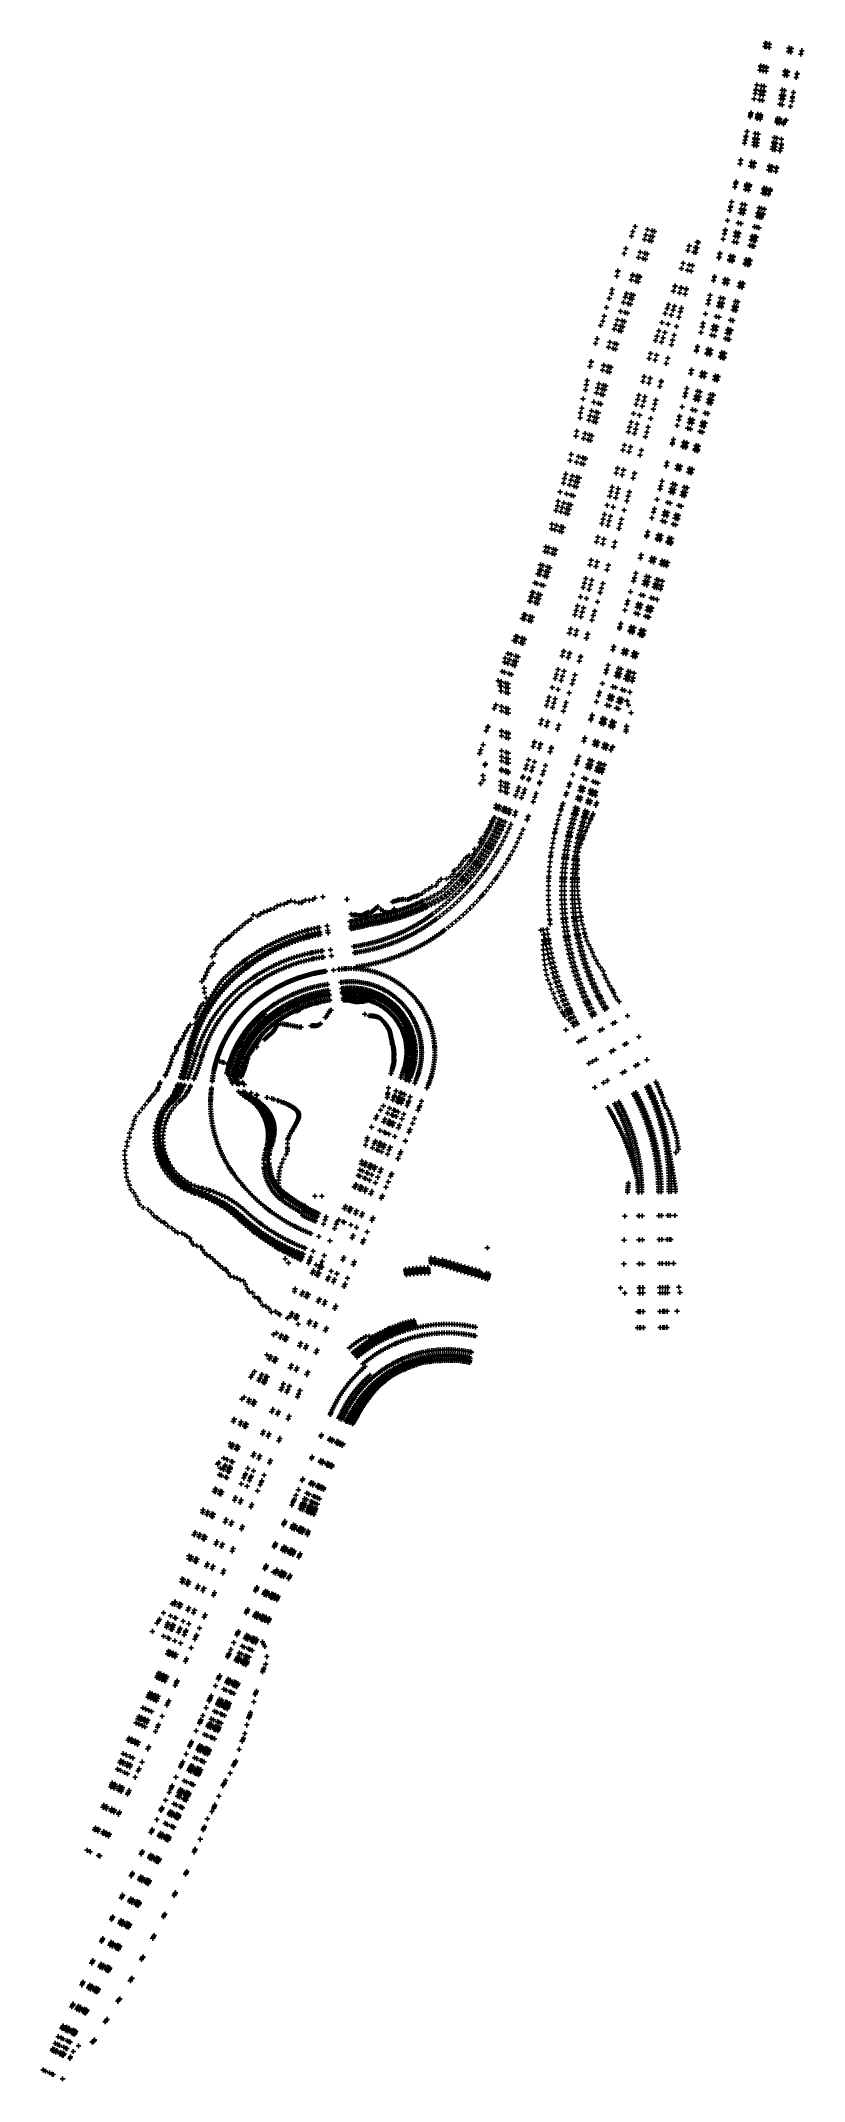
# Model space of a CAD drawing. Header units: metres. Extents: x 107442 to 107761, y 6433710 to 6434563.
import ezdxf

# ---------------------------------------------------------------- set-up
doc = ezdxf.new("R2010")
doc.units = ezdxf.units.M
doc.header["$PDMODE"] = 2
doc.header["$PDSIZE"] = 1

msp = doc.modelspace()

# ---------------------------------------------------------------- linework, layer by layer
for p in [(107744.43, 6434560.23, 91.8), (107744.43, 6434560.23, 91.8), (107744.43, 6434560.23, 91.8), (107744.43, 6434560.23, 91.8), (107744.44, 6434560.23, 91.21), (107744.72, 6434561.65, 91.8), (107744.72, 6434561.65, 91.8), (107744.73, 6434561.65, 91.8), (107744.73, 6434561.65, 91.8), (107744.73, 6434561.65, 91.8), (107744.73, 6434561.65, 91.8), (107744.73, 6434561.65, 91.8), (107744.73, 6434561.65, 91.8), (107744.73, 6434561.65, 91.21), (107744.73, 6434561.65, 91.21), (107744.99, 6434560.12, 91.79), (107745.17, 6434561.56, 91.79), (107745.17, 6434561.56, 91.79), (107746.21, 6434559.87, 91.17), (107746.39, 6434561.31, 91.17), (107746.39, 6434561.31, 91.17), (107754.31, 6434558.2, 87.03), (107754.31, 6434558.2, 87.03), (107754.55, 6434559.63, 87), (107754.55, 6434559.63, 87), (107754.55, 6434559.63, 87), (107754.55, 6434559.63, 87), (107755.29, 6434558, 87.53), (107755.29, 6434558, 87.53), (107755.53, 6434559.43, 87.5), (107755.53, 6434559.43, 87.5), (107755.53, 6434559.43, 87.5), (107755.53, 6434559.43, 87.5), (107759.53, 6434557.13, 89.69), (107759.89, 6434558.53, 89.73), (107759.89, 6434558.53, 89.73), (107742.42, 6434550.44, 91.83), (107742.42, 6434550.44, 91.83), (107742.42, 6434550.44, 91.83), (107742.42, 6434550.44, 91.83), (107742.42, 6434550.44, 91.24), (107742.71, 6434551.86, 91.82), (107742.71, 6434551.86, 91.82), (107742.71, 6434551.86, 91.82), (107742.71, 6434551.86, 91.82), (107742.71, 6434551.86, 91.23), (107742.77, 6434552.16, 91.82), (107742.77, 6434552.16, 91.82), (107742.77, 6434552.16, 91.82), (107742.77, 6434552.16, 91.82), (107742.78, 6434552.16, 91.23), (107743.78, 6434550.16, 91.79), (107743.95, 6434551.6, 91.79), (107743.99, 6434551.91, 91.79), (107744.99, 6434549.91, 91.17), (107745.17, 6434551.35, 91.17), (107745.21, 6434551.65, 91.17), (107752.72, 6434548.32, 87.23), (107752.72, 6434548.32, 87.23), (107752.95, 6434549.75, 87.2), (107752.95, 6434549.75, 87.2), (107753, 6434550.05, 87.19), (107753, 6434550.05, 87.19), (107753.69, 6434548.12, 87.73), (107753.69, 6434548.12, 87.73), (107753.93, 6434549.55, 87.7), (107753.93, 6434549.55, 87.7), (107753.98, 6434549.85, 87.69), (107753.98, 6434549.85, 87.69), (107757.93, 6434549.04, 89.71), (107757.94, 6434548.72, 89.75), (107740.4, 6434540.64, 91.86), (107740.4, 6434540.64, 91.86), (107740.4, 6434540.64, 91.86), (107740.4, 6434540.64, 91.86), (107740.4, 6434540.64, 91.27), (107740.69, 6434542.06, 91.85), (107740.69, 6434542.06, 91.85), (107740.69, 6434542.06, 91.85), (107740.7, 6434542.06, 91.85), (107740.7, 6434542.06, 91.26), (107740.75, 6434542.36, 91.85), (107740.76, 6434542.36, 91.85), (107740.76, 6434542.36, 91.85), (107740.76, 6434542.36, 91.85), (107740.76, 6434542.36, 91.26), (107741.15, 6434544.26, 91.85), (107741.15, 6434544.26, 91.85), (107741.15, 6434544.26, 91.85), (107741.15, 6434544.26, 91.85), (107741.15, 6434544.26, 91.26), (107742.55, 6434540.19, 91.8), (107742.73, 6434541.64, 91.8), (107742.77, 6434541.94, 91.8), (107743.01, 6434543.88, 91.8), (107743.77, 6434539.94, 91.18), (107743.95, 6434541.38, 91.18), (107743.99, 6434541.69, 91.18), (107744.23, 6434543.63, 91.18), (107751.35, 6434539.85, 87.4), (107751.35, 6434539.85, 87.4), (107751.4, 6434540.15, 87.39), (107751.4, 6434540.15, 87.39), (107751.71, 6434542.09, 87.36), (107751.71, 6434542.09, 87.36), (107752.33, 6434539.64, 87.9), (107752.33, 6434539.64, 87.9), (107752.38, 6434539.94, 87.89), (107752.38, 6434539.94, 87.89), (107752.69, 6434541.88, 87.86), (107752.69, 6434541.88, 87.86), (107756.41, 6434541.12, 89.76), (107757.57, 6434547.32, 89.71), (107738.49, 6434531.57, 91.89), (107738.49, 6434531.57, 91.89), (107738.49, 6434531.57, 91.89), (107738.5, 6434531.57, 91.89), (107738.5, 6434531.57, 91.3), (107738.64, 6434532.27, 91.89), (107738.64, 6434532.27, 91.89), (107738.64, 6434532.27, 91.89), (107738.65, 6434532.27, 91.89), (107738.65, 6434532.27, 91.3), (107738.7, 6434532.55, 91.89), (107738.7, 6434532.55, 91.89), (107738.7, 6434532.55, 91.89), (107738.7, 6434532.55, 91.89), (107738.71, 6434532.55, 91.3), (107739.94, 6434538.43, 91.86), (107739.94, 6434538.43, 91.86), (107739.94, 6434538.43, 91.86), (107739.94, 6434538.43, 91.86), (107739.94, 6434538.43, 91.27), (107741.48, 6434531.67, 91.81), (107741.51, 6434531.95, 91.81), (107742.27, 6434537.94, 91.81), (107742.69, 6434531.41, 91.19), (107742.73, 6434531.69, 91.19), (107743.49, 6434537.69, 91.18), (107750.75, 6434536.16, 87.47), (107750.75, 6434536.16, 87.47), (107751.12, 6434538.42, 87.43), (107751.12, 6434538.42, 87.43), (107751.73, 6434535.95, 87.97), (107751.73, 6434535.95, 87.97), (107752.1, 6434538.21, 87.93), (107752.1, 6434538.21, 87.93), (107755.15, 6434535.23, 89.72), (107755.81, 6434537.44, 89.82), (107755.99, 6434539.19, 89.74), (107755.99, 6434538.88, 89.77), (107736.54, 6434522.5, 91.93), (107736.54, 6434522.5, 91.93), (107736.54, 6434522.5, 91.93), (107736.55, 6434522.5, 91.93), (107736.55, 6434522.5, 91.34), (107736.6, 6434522.75, 91.93), (107736.6, 6434522.75, 91.93), (107736.6, 6434522.75, 91.93), (107736.6, 6434522.75, 91.93), (107736.6, 6434522.75, 91.93), (107736.6, 6434522.75, 91.93), (107736.6, 6434522.75, 91.93), (107736.6, 6434522.75, 91.93), (107736.6, 6434522.75, 91.93), (107736.6, 6434522.75, 91.93), (107736.6, 6434522.75, 91.93), (107736.6, 6434522.75, 91.93), (107736.6, 6434522.75, 91.34), (107736.6, 6434522.75, 91.34), (107737.02, 6434524.71, 91.92), (107737.02, 6434524.71, 91.92), (107737.02, 6434524.71, 91.92), (107737.03, 6434524.71, 91.92), (107737.03, 6434524.71, 91.33), (107738.34, 6434530.86, 91.89), (107738.34, 6434530.86, 91.89), (107738.34, 6434530.86, 91.89), (107738.34, 6434530.86, 91.89), (107738.34, 6434530.86, 91.3), (107740.47, 6434523.96, 91.83), (107741.29, 6434530.22, 91.82), (107741.39, 6434530.95, 91.82), (107741.69, 6434523.7, 91.21), (107742.51, 6434529.96, 91.2), (107742.6, 6434530.69, 91.19), (107749.48, 6434528.47, 87.63), (107749.48, 6434528.47, 87.63), (107749.6, 6434529.19, 87.61), (107749.6, 6434529.19, 87.61), (107749.72, 6434529.92, 87.6), (107749.72, 6434529.92, 87.6), (107749.77, 6434530.2, 87.59), (107749.77, 6434530.2, 87.59), (107750.46, 6434528.26, 88.13), (107750.46, 6434528.26, 88.13), (107750.58, 6434528.98, 88.11), (107750.58, 6434528.98, 88.11), (107750.7, 6434529.71, 88.1), (107750.7, 6434529.71, 88.1), (107750.75, 6434529.99, 88.09), (107750.75, 6434529.99, 88.09), (107752.25, 6434528.62, 88.97), (107752.27, 6434527.87, 89.05), (107752.96, 6434529.24, 89.25), (107753.39, 6434529.43, 89.44), (107735.97, 6434519.87, 91.94), (107735.97, 6434519.87, 91.94), (107735.97, 6434519.87, 91.94), (107735.97, 6434519.87, 91.94), (107735.98, 6434519.87, 91.35), (107736.24, 6434521.08, 91.93), (107736.24, 6434521.08, 91.93), (107736.24, 6434521.08, 91.93), (107736.24, 6434521.08, 91.93), (107736.24, 6434521.08, 91.34), (107739.82, 6434519.03, 91.84), (107739.98, 6434520.26, 91.84), (107740.17, 6434521.71, 91.83), (107740.21, 6434521.97, 91.83), (107740.21, 6434521.97, 91.83), (107741.03, 6434518.76, 91.22), (107741.2, 6434520, 91.22), (107741.39, 6434521.44, 91.21), (107741.42, 6434521.7, 91.21), (107741.42, 6434521.7, 91.21), (107747.61, 6434517.32, 87.85), (107747.61, 6434517.32, 87.85), (107747.82, 6434518.56, 87.83), (107747.82, 6434518.56, 87.83), (107748.06, 6434519.99, 87.8), (107748.06, 6434519.99, 87.8), (107748.1, 6434520.25, 87.79), (107748.1, 6434520.25, 87.79), (107748.1, 6434520.25, 87.79), (107748.1, 6434520.25, 87.79), (107748.1, 6434520.24, 87.79), (107748.1, 6434520.24, 87.79), (107748.44, 6434522.24, 87.75), (107748.44, 6434522.24, 87.75), (107748.59, 6434517.11, 88.35), (107748.59, 6434517.11, 88.35), (107748.79, 6434518.34, 88.33), (107748.79, 6434518.34, 88.33), (107749.03, 6434519.77, 88.3), (107749.03, 6434519.77, 88.3), (107749.08, 6434520.04, 88.29), (107749.08, 6434520.04, 88.29), (107749.08, 6434520.04, 88.29), (107749.08, 6434520.04, 88.29), (107749.08, 6434520.03, 88.29), (107749.08, 6434520.03, 88.29), (107749.42, 6434522.02, 88.25), (107749.42, 6434522.02, 88.25), (107750.78, 6434516.63, 89.48), (107751.2, 6434517.82, 89.56), (107751.4, 6434519.26, 89.51), (107751.43, 6434521.59, 89.28), (107751.43, 6434519.53, 89.5), (107751.43, 6434519.53, 89.5), (107751.43, 6434519.52, 89.5), (107751.43, 6434519.52, 89.5), (107734.1, 6434511.31, 91.99), (107734.1, 6434511.31, 91.99), (107734.1, 6434511.31, 91.99), (107734.1, 6434511.31, 91.99), (107734.1, 6434511.31, 91.4), (107734.41, 6434512.73, 91.98), (107734.41, 6434512.73, 91.98), (107734.41, 6434512.73, 91.98), (107734.41, 6434512.73, 91.98), (107734.41, 6434512.73, 91.39), (107734.46, 6434512.97, 91.98), (107734.46, 6434512.97, 91.98), (107734.46, 6434512.97, 91.98), (107734.47, 6434512.97, 91.98), (107734.47, 6434512.97, 91.39), (107738.55, 6434510.34, 91.88), (107738.86, 6434511.75, 91.87), (107738.89, 6434512.01, 91.87), (107739.76, 6434510.07, 91.26), (107740.07, 6434511.49, 91.25), (107740.1, 6434511.74, 91.24), (107746.06, 6434508.69, 88.03), (107746.06, 6434508.69, 88.03), (107746.41, 6434510.1, 88), (107746.41, 6434510.1, 88), (107746.45, 6434510.35, 87.99), (107746.45, 6434510.35, 87.99), (107747.04, 6434508.48, 88.53), (107747.04, 6434508.48, 88.53), (107747.39, 6434509.89, 88.5), (107747.39, 6434509.89, 88.5), (107747.43, 6434510.14, 88.49), (107747.43, 6434510.14, 88.49), (107748.98, 6434508.06, 89.52), (107749.37, 6434509.46, 89.51), (107749.43, 6434509.7, 89.52), (107731.96, 6434501.54, 92.05), (107731.96, 6434501.54, 92.05), (107731.96, 6434501.54, 92.05), (107731.96, 6434501.54, 92.05), (107731.96, 6434501.54, 91.46), (107732.27, 6434502.96, 92.04), (107732.27, 6434502.96, 92.04), (107732.27, 6434502.96, 92.04), (107732.27, 6434502.96, 92.04), (107732.28, 6434502.96, 91.45), (107732.33, 6434503.2, 92.04), (107732.33, 6434503.2, 92.04), (107732.33, 6434503.2, 92.04), (107732.33, 6434503.2, 92.04), (107732.33, 6434503.2, 91.45), (107732.44, 6434503.71, 92.03), (107732.44, 6434503.71, 92.03), (107732.44, 6434503.71, 92.03), (107732.44, 6434503.71, 92.03), (107732.44, 6434503.71, 91.44), (107736.41, 6434500.56, 91.94), (107736.72, 6434501.98, 91.93), (107736.77, 6434502.22, 91.93), (107736.89, 6434502.74, 91.93), (107737.61, 6434500.3, 91.33), (107737.93, 6434501.71, 91.32), (107737.98, 6434501.96, 91.31), (107738.1, 6434502.48, 91.31), (107743.66, 6434498.96, 88.23), (107743.66, 6434498.96, 88.23), (107744.01, 6434500.37, 88.2), (107744.01, 6434500.37, 88.2), (107744.07, 6434500.61, 88.19), (107744.07, 6434500.61, 88.19), (107744.2, 6434501.14, 88.18), (107744.2, 6434501.14, 88.18), (107744.64, 6434498.75, 88.73), (107744.64, 6434498.75, 88.73), (107744.99, 6434500.15, 88.7), (107744.99, 6434500.15, 88.7), (107745.05, 6434500.4, 88.69), (107745.05, 6434500.4, 88.69), (107745.18, 6434500.93, 88.68), (107745.18, 6434500.93, 88.68), (107745.95, 6434498.46, 89.4), (107746.5, 6434499.82, 89.48), (107746.65, 6434500.04, 89.51), (107746.84, 6434500.56, 89.53), (107729.79, 6434491.78, 92.11), (107729.8, 6434491.78, 92.11), (107729.8, 6434491.78, 92.11), (107729.8, 6434491.78, 92.11), (107729.8, 6434491.78, 91.52), (107730.11, 6434493.19, 92.1), (107730.11, 6434493.19, 92.1), (107730.11, 6434493.19, 92.1), (107730.11, 6434493.19, 92.1), (107730.12, 6434493.19, 91.51), (107730.16, 6434493.42, 92.1), (107730.16, 6434493.42, 92.1), (107730.16, 6434493.42, 92.1), (107730.17, 6434493.42, 92.1), (107730.17, 6434493.42, 91.51), (107730.6, 6434495.38, 92.09), (107730.6, 6434495.38, 92.09), (107730.6, 6434495.38, 92.09), (107730.6, 6434495.38, 92.09), (107730.6, 6434495.38, 91.5), (107734.24, 6434490.78, 92.02), (107734.56, 6434492.2, 92.01), (107734.61, 6434492.42, 92.01), (107735.04, 6434494.39, 91.99), (107735.44, 6434490.51, 91.4), (107735.76, 6434491.93, 91.39), (107735.81, 6434492.15, 91.39), (107736.25, 6434494.12, 91.37), (107741.24, 6434489.21, 88.43), (107741.24, 6434489.21, 88.43), (107741.59, 6434490.62, 88.4), (107741.59, 6434490.62, 88.4), (107741.65, 6434490.84, 88.4), (107741.65, 6434490.84, 88.4), (107742.14, 6434492.81, 88.36), (107742.14, 6434492.81, 88.36), (107742.22, 6434488.99, 88.93), (107742.22, 6434488.99, 88.93), (107742.57, 6434490.4, 88.9), (107742.57, 6434490.4, 88.9), (107742.63, 6434490.62, 88.9), (107742.63, 6434490.62, 88.9), (107743.05, 6434488.8, 89.36), (107743.12, 6434492.59, 88.86), (107743.12, 6434492.59, 88.86), (107743.67, 6434490.15, 89.47), (107743.72, 6434490.38, 89.46), (107744.28, 6434492.33, 89.45), (107688.76, 6434481.1, 89.44), (107689.3, 6434482.97, 89.44), (107690.27, 6434485.11, 89.34), (107694.77, 6434481.57, 88.02), (107694.77, 6434481.57, 88.02), (107695.48, 6434483.79, 88), (107695.48, 6434483.79, 88), (107696.71, 6434481.07, 87.52), (107696.71, 6434481.07, 87.52), (107697.42, 6434483.3, 87.5), (107697.42, 6434483.3, 87.5), (107697.68, 6434480.83, 87.52), (107697.68, 6434480.83, 87.52), (107698.39, 6434483.05, 87.5), (107698.39, 6434483.05, 87.5), (107727.59, 6434482.03, 92.18), (107727.59, 6434482.03, 92.18), (107727.59, 6434482.03, 92.18), (107727.59, 6434482.03, 92.18), (107727.59, 6434482.03, 91.59), (107727.91, 6434483.44, 92.17), (107727.91, 6434483.44, 92.17), (107727.91, 6434483.44, 92.17), (107727.91, 6434483.44, 92.17), (107727.92, 6434483.44, 91.58), (107727.96, 6434483.65, 92.17), (107727.96, 6434483.65, 92.17), (107727.96, 6434483.65, 92.17), (107727.96, 6434483.65, 92.17), (107727.96, 6434483.65, 91.58), (107728.85, 6434487.56, 92.14), (107728.85, 6434487.56, 92.14), (107728.85, 6434487.56, 92.14), (107728.85, 6434487.56, 92.14), (107728.85, 6434487.56, 91.55), (107732.03, 6434481.01, 92.1), (107732.35, 6434482.42, 92.08), (107732.4, 6434482.64, 92.08), (107733.22, 6434480.74, 91.48), (107733.29, 6434486.55, 92.05), (107733.55, 6434482.15, 91.47), (107733.6, 6434482.36, 91.47), (107734.49, 6434486.28, 91.44), (107739.15, 6434480.87, 88.6), (107739.15, 6434480.87, 88.6), (107739.2, 6434481.08, 88.6), (107739.2, 6434481.08, 88.6), (107740.12, 6434480.65, 89.1), (107740.12, 6434480.65, 89.1), (107740.17, 6434480.86, 89.1), (107740.17, 6434480.86, 89.1), (107740.18, 6434484.99, 88.52), (107740.18, 6434484.99, 88.52), (107740.83, 6434480.49, 89.47), (107740.86, 6434480.7, 89.45), (107741.16, 6434484.77, 89.02), (107741.16, 6434484.77, 89.02), (107742.01, 6434484.57, 89.45), (107685.68, 6434473.75, 89.69), (107686.44, 6434475.88, 89.65), (107691.73, 6434472.17, 88.12), (107691.73, 6434472.17, 88.12), (107692.44, 6434474.34, 88.1), (107692.44, 6434474.34, 88.1), (107693.67, 6434471.67, 87.62), (107693.67, 6434471.67, 87.62), (107694.17, 6434479.71, 88.04), (107694.17, 6434479.71, 88.04), (107694.37, 6434473.84, 87.6), (107694.37, 6434473.84, 87.6), (107694.63, 6434471.42, 87.62), (107694.63, 6434471.42, 87.62), (107695.34, 6434473.59, 87.6), (107695.34, 6434473.59, 87.6), (107696.11, 6434479.21, 87.54), (107696.11, 6434479.21, 87.54), (107697.08, 6434478.96, 87.54), (107697.08, 6434478.96, 87.54), (107712.26, 6434475.05, 91.46), (107712.92, 6434476.93, 91.46), (107714.8, 6434474.39, 92.12), (107715.46, 6434476.28, 92.11), (107715.65, 6434474.18, 92.14), (107715.65, 6434474.18, 91.55), (107715.65, 6434474.17, 92.14), (107715.65, 6434474.17, 92.14), (107715.65, 6434474.17, 92.14), (107716.14, 6434476.11, 92.13), (107716.14, 6434476.11, 92.13), (107716.14, 6434476.11, 92.13), (107716.14, 6434476.11, 91.54), (107716.15, 6434476.11, 92.13), (107716.24, 6434478.53, 92.1), (107716.73, 6434478.4, 92.11), (107716.73, 6434478.4, 92.12), (107716.73, 6434478.4, 92.12), (107716.73, 6434478.4, 92.11), (107725.26, 6434471.94, 92.26), (107725.26, 6434471.94, 92.26), (107725.26, 6434471.94, 92.26), (107725.26, 6434471.94, 92.26), (107725.27, 6434471.93, 91.67), (107725.34, 6434472.28, 92.25), (107725.34, 6434472.28, 92.26), (107725.34, 6434472.28, 92.26), (107725.34, 6434472.28, 92.25), (107725.35, 6434472.28, 91.67), (107725.67, 6434473.69, 92.24), (107725.67, 6434473.69, 92.24), (107725.67, 6434473.69, 92.24), (107725.67, 6434473.69, 92.24), (107725.67, 6434473.69, 91.65), (107725.72, 6434473.89, 92.24), (107725.72, 6434473.89, 92.24), (107725.72, 6434473.89, 92.24), (107725.72, 6434473.89, 92.24), (107725.72, 6434473.89, 91.65), (107727.07, 6434479.74, 92.2), (107727.07, 6434479.74, 92.2), (107727.07, 6434479.74, 92.2), (107727.07, 6434479.74, 92.2), (107727.07, 6434479.74, 91.61), (107730.11, 6434472.66, 92.17), (107730.15, 6434472.86, 92.17), (107731.3, 6434472.39, 91.56), (107731.34, 6434472.58, 91.55), (107731.5, 6434478.72, 92.12), (107732.7, 6434478.44, 91.5), (107738.21, 6434477.17, 88.68), (107738.21, 6434477.17, 88.68), (107738.79, 6434479.47, 88.63), (107738.79, 6434479.47, 88.63), (107739.18, 6434476.95, 89.18), (107739.18, 6434476.95, 89.18), (107739.76, 6434479.24, 89.13), (107739.76, 6434479.24, 89.13), (107739.85, 6434476.79, 89.52), (107740.42, 6434479.09, 89.47), (107682.63, 6434464.36, 89.77), (107683, 6434466.27, 89.82), (107683.11, 6434466.52, 89.81), (107689.25, 6434464.62, 88.2), (107689.25, 6434464.62, 88.2), (107689.34, 6434464.89, 88.2), (107689.34, 6434464.89, 88.2), (107691.18, 6434464.11, 87.7), (107691.18, 6434464.11, 87.7), (107691.27, 6434464.38, 87.7), (107691.27, 6434464.38, 87.7), (107692.15, 6434463.86, 87.7), (107692.15, 6434463.86, 87.7), (107692.24, 6434464.13, 87.7), (107692.24, 6434464.13, 87.7), (107709.6, 6434467.5, 91.49), (107710.38, 6434469.71, 91.48), (107712.14, 6434466.84, 92.15), (107712.92, 6434469.06, 92.14), (107713.65, 6434466.45, 91.6), (107713.66, 6434466.44, 92.19), (107713.66, 6434466.44, 92.19), (107713.66, 6434466.44, 92.19), (107713.66, 6434466.44, 92.19), (107714.24, 6434468.72, 92.17), (107714.24, 6434468.72, 92.17), (107714.24, 6434468.72, 92.17), (107714.24, 6434468.72, 92.17), (107714.24, 6434468.72, 91.58), (107723.39, 6434463.96, 92.32), (107723.39, 6434463.96, 92.32), (107723.39, 6434463.96, 92.32), (107723.39, 6434463.96, 92.32), (107723.39, 6434463.96, 91.73), (107723.43, 6434464.13, 92.32), (107723.43, 6434464.13, 92.32), (107723.43, 6434464.13, 92.32), (107723.43, 6434464.13, 92.32), (107723.43, 6434464.13, 91.73), (107727.82, 6434462.9, 92.25), (107727.86, 6434463.08, 92.25), (107729.7, 6434470.9, 92.18), (107729.78, 6434471.25, 92.18), (107730.88, 6434470.62, 91.57), (107730.97, 6434470.97, 91.57), (107736.21, 6434469.37, 88.84), (107736.21, 6434469.37, 88.84), (107736.3, 6434469.73, 88.83), (107736.3, 6434469.73, 88.83), (107736.67, 6434471.14, 88.8), (107736.67, 6434471.14, 88.8), (107736.71, 6434471.33, 88.8), (107736.71, 6434471.33, 88.8), (107737.18, 6434469.14, 89.34), (107737.18, 6434469.14, 89.34), (107737.28, 6434469.51, 89.33), (107737.28, 6434469.51, 89.33), (107737.64, 6434470.91, 89.3), (107737.64, 6434470.91, 89.3), (107737.69, 6434471.1, 89.3), (107737.69, 6434471.1, 89.3), (107737.7, 6434469.02, 89.6), (107737.85, 6434469.37, 89.62), (107738.27, 6434470.76, 89.62), (107738.29, 6434470.96, 89.6), (107679.5, 6434454.98, 89.87), (107680.43, 6434457.06, 89.79), (107680.66, 6434458.75, 89.86), (107686.19, 6434455.52, 88.3), (107686.19, 6434455.52, 88.3), (107686.73, 6434457.12, 88.28), (107686.73, 6434457.12, 88.28), (107688.12, 6434455, 87.8), (107688.12, 6434455, 87.8), (107688.63, 6434462.76, 88.22), (107688.63, 6434462.76, 88.22), (107688.67, 6434456.61, 87.78), (107688.67, 6434456.61, 87.78), (107689.09, 6434454.74, 87.8), (107689.09, 6434454.74, 87.8), (107689.63, 6434456.35, 87.78), (107689.63, 6434456.35, 87.78), (107690.56, 6434462.25, 87.72), (107690.56, 6434462.25, 87.72), (107691.52, 6434461.99, 87.72), (107691.52, 6434461.99, 87.72), (107706.25, 6434458.09, 91.53), (107706.93, 6434459.96, 91.52), (107707.03, 6434460.26, 91.52), (107708.79, 6434457.41, 92.19), (107709.46, 6434459.3, 92.18), (107709.57, 6434459.6, 92.18), (107711.13, 6434456.79, 92.25), (107711.13, 6434456.79, 92.25), (107711.13, 6434456.79, 92.25), (107711.13, 6434456.79, 92.25), (107711.13, 6434456.79, 91.66), (107711.64, 6434458.72, 92.24), (107711.64, 6434458.72, 92.24), (107711.64, 6434458.72, 92.24), (107711.64, 6434458.72, 92.24), (107711.64, 6434458.72, 91.65), (107711.72, 6434459.04, 92.23), (107711.72, 6434459.04, 92.23), (107711.72, 6434459.04, 92.23), (107711.72, 6434459.04, 92.23), (107711.72, 6434459.04, 91.64), (107721.11, 6434454.39, 92.4), (107721.11, 6434454.39, 92.41), (107721.11, 6434454.39, 92.41), (107721.11, 6434454.39, 92.4), (107721.11, 6434454.39, 91.82), (107721.57, 6434456.34, 92.39), (107721.57, 6434456.34, 92.39), (107721.57, 6434456.34, 92.39), (107721.58, 6434456.34, 92.39), (107721.58, 6434456.34, 91.8), (107723.05, 6434462.55, 92.33), (107723.05, 6434462.55, 92.33), (107723.05, 6434462.55, 92.33), (107723.05, 6434462.55, 92.33), (107723.06, 6434462.55, 91.74), (107726, 6434455.27, 92.33), (107727.18, 6434454.99, 91.72), (107727.48, 6434461.49, 92.27), (107728.67, 6434461.21, 91.66), (107729, 6434462.62, 91.65), (107729.04, 6434462.8, 91.64), (107733.78, 6434459.99, 89.03), (107733.78, 6434459.99, 89.03), (107734.15, 6434461.39, 89), (107734.15, 6434461.39, 89), (107734.2, 6434461.57, 89), (107734.2, 6434461.57, 89), (107734.76, 6434459.76, 89.53), (107734.76, 6434459.76, 89.53), (107734.96, 6434459.71, 89.63), (107735.12, 6434461.16, 89.5), (107735.12, 6434461.16, 89.5), (107735.17, 6434461.34, 89.5), (107735.17, 6434461.34, 89.5), (107735.36, 6434461.11, 89.62), (107735.42, 6434461.28, 89.62), (107677.41, 6434447.63, 89.84), (107678.36, 6434451.22, 89.87), (107682.98, 6434446.12, 88.4), (107682.98, 6434446.12, 88.4), (107684.18, 6434449.64, 88.36), (107684.18, 6434449.64, 88.36), (107685.46, 6434453.37, 88.32), (107685.46, 6434453.37, 88.32), (107686.11, 6434449.11, 87.86), (107686.11, 6434449.11, 87.86), (107687.08, 6434448.85, 87.86), (107687.08, 6434448.85, 87.86), (107687.39, 6434452.85, 87.82), (107687.39, 6434452.85, 87.82), (107688.36, 6434452.59, 87.82), (107688.36, 6434452.59, 87.82), (107702.86, 6434448.69, 91.58), (107703.65, 6434450.85, 91.57), (107704.22, 6434452.44, 91.56), (107705.4, 6434448, 92.23), (107706.18, 6434450.17, 92.22), (107706.76, 6434451.77, 92.22), (107708.56, 6434447.15, 92.32), (107708.56, 6434447.15, 91.73), (107708.57, 6434447.15, 92.32), (107708.57, 6434447.15, 92.32), (107708.57, 6434447.15, 92.32), (107709.16, 6434449.37, 92.3), (107709.16, 6434449.37, 92.3), (107709.16, 6434449.37, 92.3), (107709.16, 6434449.37, 92.3), (107709.16, 6434449.37, 91.71), (107709.59, 6434451.01, 91.7), (107709.6, 6434451.01, 92.29), (107709.6, 6434451.01, 92.29), (107709.6, 6434451.01, 92.29), (107709.6, 6434451.01, 92.29), (107719.69, 6434448.55, 92.46), (107719.69, 6434448.55, 92.46), (107719.69, 6434448.55, 92.46), (107719.69, 6434448.55, 92.46), (107719.69, 6434448.55, 91.87), (107720.73, 6434452.82, 92.42), (107720.73, 6434452.82, 92.42), (107720.73, 6434452.82, 92.42), (107720.73, 6434452.82, 92.42), (107720.73, 6434452.82, 91.83), (107721.07, 6434454.23, 92.41), (107721.07, 6434454.23, 92.41), (107721.07, 6434454.23, 92.41), (107721.07, 6434454.23, 92.41), (107721.07, 6434454.23, 91.82), (107724.11, 6434447.47, 92.4), (107725.15, 6434451.75, 92.36), (107725.29, 6434447.18, 91.8), (107725.49, 6434453.16, 92.35), (107725.53, 6434453.32, 92.35), (107726.33, 6434451.47, 91.76), (107726.67, 6434452.87, 91.74), (107726.71, 6434453.03, 91.74), (107730.11, 6434446, 89.32), (107730.11, 6434446, 89.32), (107731.24, 6434450.28, 89.23), (107731.24, 6434450.28, 89.23), (107731.61, 6434451.68, 89.2), (107731.61, 6434451.68, 89.2), (107731.65, 6434451.84, 89.2), (107731.65, 6434451.84, 89.2), (107732.17, 6434453.79, 89.16), (107732.17, 6434453.79, 89.16), (107732.21, 6434450.04, 89.73), (107732.21, 6434450.04, 89.73), (107732.28, 6434450.03, 89.76), (107732.58, 6434451.44, 89.7), (107732.58, 6434451.44, 89.7), (107732.6, 6434451.44, 89.71), (107732.62, 6434451.6, 89.7), (107732.62, 6434451.6, 89.7), (107732.63, 6434451.6, 89.69), (107733.14, 6434453.56, 89.66), (107733.14, 6434453.56, 89.66), (107733.21, 6434453.54, 89.7), (107674.42, 6434438.2, 89.87), (107675.87, 6434443.74, 89.93), (107676.8, 6434445.49, 89.83), (107681.6, 6434442.17, 88.44), (107681.6, 6434442.17, 88.44), (107682.24, 6434444, 88.42), (107682.24, 6434444, 88.42), (107683.53, 6434441.63, 87.94), (107683.53, 6434441.63, 87.94), (107684.17, 6434443.48, 87.92), (107684.17, 6434443.48, 87.92), (107684.49, 6434441.37, 87.94), (107684.49, 6434441.37, 87.94), (107684.91, 6434445.6, 87.9), (107684.91, 6434445.6, 87.9), (107685.14, 6434443.21, 87.92), (107685.14, 6434443.21, 87.92), (107685.87, 6434445.34, 87.9), (107685.87, 6434445.34, 87.9), (107698.75, 6434437.44, 91.64), (107699.44, 6434439.3, 91.63), (107700.22, 6434441.44, 91.62), (107701.5, 6434444.94, 91.6), (107701.97, 6434438.61, 92.28), (107702.75, 6434440.75, 92.27), (107704.03, 6434444.25, 92.25), (107705.95, 6434437.52, 91.8), (107705.96, 6434437.52, 92.39), (107705.96, 6434437.52, 92.39), (107705.96, 6434437.52, 92.39), (107705.96, 6434437.52, 92.39), (107706.55, 6434439.72, 92.37), (107706.55, 6434439.72, 91.78), (107706.56, 6434439.72, 92.37), (107706.56, 6434439.72, 92.37), (107706.56, 6434439.72, 92.37), (107707.52, 6434443.3, 91.75), (107707.53, 6434443.3, 92.34), (107707.53, 6434443.3, 92.34), (107707.53, 6434443.3, 92.34), (107707.53, 6434443.3, 92.34), (107717.78, 6434440.77, 92.53), (107717.78, 6434440.76, 92.53), (107717.78, 6434440.76, 92.53), (107717.78, 6434440.76, 92.53), (107717.79, 6434440.76, 91.94), (107718.36, 6434443.11, 92.51), (107718.36, 6434443.11, 92.51), (107718.36, 6434443.11, 92.51), (107718.36, 6434443.11, 92.51), (107718.36, 6434443.11, 91.92), (107718.7, 6434444.51, 92.49), (107718.71, 6434444.51, 92.49), (107718.71, 6434444.51, 92.49), (107718.71, 6434444.51, 92.49), (107718.71, 6434444.51, 91.9), (107718.74, 6434444.66, 92.49), (107718.74, 6434444.66, 92.49), (107718.74, 6434444.66, 92.49), (107718.74, 6434444.66, 92.49), (107718.74, 6434444.66, 91.9), (107722.2, 6434439.67, 92.48), (107722.78, 6434442.02, 92.46), (107723.13, 6434443.43, 92.44), (107723.16, 6434443.57, 92.44), (107723.37, 6434439.38, 91.88), (107723.95, 6434441.73, 91.86), (107724.3, 6434443.14, 91.84), (107724.33, 6434443.28, 91.84), (107728.04, 6434438.22, 89.48), (107728.04, 6434438.22, 89.48), (107728.66, 6434440.57, 89.43), (107728.66, 6434440.57, 89.43), (107729.01, 6434437.98, 89.98), (107729.01, 6434437.98, 89.98), (107729.01, 6434437.98, 89.98), (107729.04, 6434441.97, 89.4), (107729.04, 6434441.97, 89.4), (107729.08, 6434442.11, 89.4), (107729.08, 6434442.11, 89.4), (107729.55, 6434437.84, 89.7), (107729.55, 6434437.84, 89.7), (107729.64, 6434440.33, 89.93), (107729.64, 6434440.33, 89.93), (107729.67, 6434440.32, 89.95), (107730.01, 6434441.73, 89.9), (107730.01, 6434441.73, 89.9), (107730.05, 6434441.87, 89.9), (107730.05, 6434441.87, 89.9), (107730.28, 6434441.67, 89.76), (107730.28, 6434441.67, 89.76), (107730.28, 6434441.67, 89.76), (107730.31, 6434441.81, 89.76), (107730.31, 6434441.81, 89.76), (107730.31, 6434441.81, 89.76), (107731.08, 6434445.76, 89.82), (107731.08, 6434445.76, 89.82), (107731.13, 6434445.75, 89.84), (107673.74, 6434436.16, 89.94), (107679.17, 6434434.65, 88.53), (107679.17, 6434434.65, 88.53), (107679.71, 6434436.75, 88.5), (107679.71, 6434436.75, 88.5), (107681.09, 6434434.11, 88.03), (107681.09, 6434434.11, 88.03), (107681.63, 6434436.21, 88), (107681.63, 6434436.21, 88), (107682.05, 6434433.84, 88.03), (107682.05, 6434433.84, 88.03), (107682.6, 6434435.95, 88), (107682.6, 6434435.95, 88), (107696.16, 6434429.9, 91.69), (107696.75, 6434432.05, 91.67), (107698.69, 6434429.2, 92.34), (107699.28, 6434431.35, 92.33), (107701.28, 6434436.74, 92.29), (107703.91, 6434430.08, 91.86), (107703.91, 6434430.07, 92.45), (107703.91, 6434430.07, 92.45), (107703.91, 6434430.07, 92.45), (107703.91, 6434430.07, 92.45), (107705.43, 6434435.6, 92.4), (107705.43, 6434435.6, 92.4), (107705.43, 6434435.6, 92.4), (107705.43, 6434435.6, 92.4), (107705.43, 6434435.6, 91.81), (107715.85, 6434432.99, 92.61), (107715.85, 6434432.99, 92.61), (107715.85, 6434432.99, 92.61), (107715.85, 6434432.99, 92.61), (107715.85, 6434432.99, 92.02), (107715.95, 6434433.4, 92.6), (107715.95, 6434433.4, 92.6), (107715.95, 6434433.4, 92.6), (107715.95, 6434433.4, 92.6), (107715.95, 6434433.4, 92.01), (107716.3, 6434434.81, 92.59), (107716.3, 6434434.81, 92.59), (107716.3, 6434434.81, 92.59), (107716.3, 6434434.81, 92.59), (107716.31, 6434434.81, 92), (107716.33, 6434434.93, 92.59), (107716.33, 6434434.93, 92.59), (107716.33, 6434434.93, 92.59), (107716.33, 6434434.93, 92.59), (107716.34, 6434434.93, 92), (107720.26, 6434431.87, 92.57), (107720.37, 6434432.3, 92.56), (107720.72, 6434433.7, 92.55), (107720.75, 6434433.83, 92.55), (107721.43, 6434431.58, 91.97), (107721.53, 6434432, 91.96), (107721.88, 6434433.41, 91.95), (107721.92, 6434433.53, 91.95), (107725.94, 6434430.44, 89.64), (107725.94, 6434430.44, 89.64), (107726.06, 6434430.87, 89.63), (107726.06, 6434430.87, 89.63), (107726.44, 6434432.27, 89.6), (107726.44, 6434432.27, 89.6), (107726.47, 6434432.4, 89.6), (107726.47, 6434432.4, 89.6), (107726.91, 6434430.19, 90.14), (107726.91, 6434430.19, 90.14), (107726.91, 6434430.19, 90.14), (107727.03, 6434430.63, 90.13), (107727.03, 6434430.63, 90.13), (107727.28, 6434430.1, 89.95), (107727.28, 6434430.1, 89.95), (107727.41, 6434432.03, 90.1), (107727.41, 6434432.03, 90.1), (107727.44, 6434432.15, 90.1), (107727.44, 6434432.15, 90.1), (107727.47, 6434430.52, 89.9), (107727.62, 6434431.98, 89.99), (107727.66, 6434432.1, 89.99), (107670.26, 6434420.75, 89.98), (107671.42, 6434426.57, 90.01), (107671.95, 6434428.44, 89.98), (107671.98, 6434428.61, 89.98), (107676.66, 6434425.09, 88.65), (107676.66, 6434425.09, 88.65), (107677.16, 6434426.98, 88.62), (107677.16, 6434426.98, 88.62), (107677.2, 6434427.15, 88.62), (107677.2, 6434427.15, 88.62), (107678.58, 6434424.54, 88.15), (107678.58, 6434424.54, 88.15), (107679.08, 6434426.43, 88.12), (107679.08, 6434426.43, 88.12), (107679.13, 6434426.61, 88.12), (107679.13, 6434426.61, 88.12), (107679.54, 6434424.27, 88.15), (107679.54, 6434424.27, 88.15), (107680.04, 6434426.16, 88.12), (107680.04, 6434426.16, 88.12), (107680.09, 6434426.34, 88.12), (107680.09, 6434426.34, 88.12), (107693.48, 6434420.32, 91.77), (107694.02, 6434422.23, 91.75), (107694.08, 6434422.44, 91.75), (107696.54, 6434421.52, 92.41), (107696.6, 6434421.73, 92.41), (107701.16, 6434420.22, 91.94), (107701.17, 6434420.22, 92.53), (107701.17, 6434420.22, 92.53), (107701.17, 6434420.22, 92.53), (107701.17, 6434420.22, 92.53), (107701.22, 6434420.44, 91.94), (107701.23, 6434420.44, 92.52), (107701.23, 6434420.44, 92.53), (107701.23, 6434420.44, 92.53), (107701.23, 6434420.44, 92.52), (107703.31, 6434427.91, 91.87), (107703.31, 6434427.9, 92.46), (107703.31, 6434427.9, 92.46), (107703.31, 6434427.9, 92.46), (107703.31, 6434427.9, 92.46), (107713.5, 6434423.71, 92.7), (107713.5, 6434423.71, 92.7), (107713.5, 6434423.71, 92.7), (107713.5, 6434423.71, 92.7), (107713.5, 6434423.71, 92.11), (107713.86, 6434425.11, 92.69), (107713.86, 6434425.11, 92.69), (107713.86, 6434425.11, 92.69), (107713.86, 6434425.11, 92.69), (107713.86, 6434425.11, 92.1), (107713.88, 6434425.22, 92.69), (107713.89, 6434425.22, 92.69), (107713.89, 6434425.22, 92.69), (107713.89, 6434425.22, 92.69), (107713.89, 6434425.22, 92.1), (107717.91, 6434422.58, 92.67), (107718.27, 6434423.98, 92.65), (107718.3, 6434424.09, 92.65), (107719.07, 6434422.28, 92.07), (107719.43, 6434423.68, 92.06), (107719.46, 6434423.79, 92.05), (107723.41, 6434421.17, 89.83), (107723.41, 6434421.17, 89.83), (107723.8, 6434422.57, 89.8), (107723.8, 6434422.57, 89.8), (107723.83, 6434422.67, 89.8), (107723.83, 6434422.67, 89.8), (107724.38, 6434420.92, 90.33), (107724.38, 6434420.92, 90.33), (107724.57, 6434420.87, 90.42), (107724.77, 6434422.32, 90.3), (107724.77, 6434422.32, 90.3), (107724.8, 6434422.42, 90.3), (107724.8, 6434422.42, 90.3), (107724.92, 6434422.28, 90.38), (107724.95, 6434422.39, 90.38), (107668.52, 6434413.06, 89.99), (107669.53, 6434416.86, 89.95), (107669.91, 6434418.98, 89.97), (107673.05, 6434411.75, 88.81), (107673.05, 6434411.75, 88.81), (107674.09, 6434415.55, 88.77), (107674.09, 6434415.55, 88.77), (107674.65, 6434417.63, 88.74), (107674.65, 6434417.63, 88.74), (107675.12, 6434419.36, 88.72), (107675.12, 6434419.36, 88.72), (107676.01, 6434414.99, 88.27), (107676.01, 6434414.99, 88.27), (107676.58, 6434417.08, 88.24), (107676.58, 6434417.08, 88.24), (107676.97, 6434414.72, 88.27), (107676.97, 6434414.72, 88.27), (107677.04, 6434418.81, 88.22), (107677.04, 6434418.81, 88.22), (107677.54, 6434416.8, 88.24), (107677.54, 6434416.8, 88.24), (107678.01, 6434418.53, 88.22), (107678.01, 6434418.53, 88.22), (107691.36, 6434412.86, 91.83), (107691.85, 6434414.58, 91.82), (107693.88, 6434412.14, 92.49), (107694.38, 6434413.86, 92.47), (107696, 6434419.61, 92.42), (107698.99, 6434412.54, 92.59), (107698.99, 6434412.54, 92), (107699, 6434412.54, 92.59), (107699, 6434412.54, 92.59), (107699, 6434412.54, 92.59), (107700.62, 6434418.3, 91.95), (107700.63, 6434418.3, 92.54), (107700.63, 6434418.3, 92.54), (107700.63, 6434418.3, 92.54), (107700.63, 6434418.3, 92.54), (107711.01, 6434414.02, 92.8), (107711.01, 6434414.02, 92.81), (107711.01, 6434414.02, 92.81), (107711.01, 6434414.02, 92.8), (107711.01, 6434414.02, 92.22), (107711.37, 6434415.42, 92.79), (107711.38, 6434415.42, 92.79), (107711.38, 6434415.42, 92.79), (107711.38, 6434415.42, 92.79), (107711.38, 6434415.42, 92.2), (107711.4, 6434415.51, 92.79), (107711.4, 6434415.51, 92.79), (107711.4, 6434415.51, 92.79), (107711.4, 6434415.51, 92.79), (107711.4, 6434415.51, 92.2), (107711.9, 6434417.45, 92.77), (107711.9, 6434417.45, 92.77), (107711.9, 6434417.45, 92.77), (107711.9, 6434417.45, 92.77), (107711.9, 6434417.45, 92.18), (107715.42, 6434412.88, 92.78), (107715.78, 6434414.28, 92.77), (107715.8, 6434414.37, 92.76), (107716.31, 6434416.31, 92.74), (107716.57, 6434412.58, 92.19), (107716.94, 6434413.98, 92.17), (107716.96, 6434414.07, 92.17), (107717.46, 6434416.02, 92.15), (107721.13, 6434412.89, 90), (107721.13, 6434412.89, 90), (107721.16, 6434412.98, 90), (107721.16, 6434412.98, 90), (107721.7, 6434414.92, 89.96), (107721.7, 6434414.92, 89.96), (107722.1, 6434412.64, 90.5), (107722.1, 6434412.64, 90.5), (107722.13, 6434412.72, 90.5), (107722.13, 6434412.72, 90.5), (107722.29, 6434412.59, 90.6), (107722.32, 6434412.67, 90.6), (107722.67, 6434414.67, 90.46), (107722.67, 6434414.67, 90.46), (107722.95, 6434414.6, 90.6), (107667.33, 6434405.21, 89.85), (107667.45, 6434407.19, 89.93), (107668, 6434409.24, 89.91), (107670.94, 6434404.15, 88.91), (107670.94, 6434404.15, 88.91), (107671.46, 6434406.02, 88.89), (107671.46, 6434406.02, 88.89), (107672.03, 6434408.07, 88.86), (107672.03, 6434408.07, 88.86), (107672.86, 6434403.59, 88.41), (107672.86, 6434403.59, 88.41), (107673.38, 6434405.46, 88.39), (107673.38, 6434405.46, 88.39), (107673.82, 6434403.3, 88.41), (107673.82, 6434403.3, 88.41), (107673.95, 6434407.52, 88.36), (107673.95, 6434407.52, 88.36), (107674.34, 6434405.18, 88.39), (107674.34, 6434405.18, 88.39), (107674.91, 6434407.24, 88.36), (107674.91, 6434407.24, 88.36), (107674.97, 6434411.19, 88.31), (107674.97, 6434411.19, 88.31), (107675.93, 6434410.91, 88.31), (107675.93, 6434410.91, 88.31), (107688.61, 6434403.27, 91.92), (107689.67, 6434406.94, 91.89), (107690.76, 6434410.76, 91.85), (107692.18, 6434406.21, 92.55), (107693.28, 6434410.03, 92.51), (107696.79, 6434404.87, 92.08), (107696.8, 6434404.87, 92.66), (107696.8, 6434404.87, 92.67), (107696.8, 6434404.87, 92.67), (107696.8, 6434404.87, 92.66), (107697.9, 6434408.71, 92.04), (107697.9, 6434408.7, 92.63), (107697.9, 6434408.7, 92.63), (107697.9, 6434408.7, 92.63), (107697.9, 6434408.7, 92.63), (107698.5, 6434410.82, 92.61), (107698.5, 6434410.82, 92.61), (107698.5, 6434410.82, 92.61), (107698.5, 6434410.82, 92.61), (107698.5, 6434410.82, 92.02), (107708.48, 6434404.35, 92.91), (107708.48, 6434404.35, 92.91), (107708.48, 6434404.35, 92.91), (107708.48, 6434404.35, 92.91), (107708.48, 6434404.35, 92.32), (107708.85, 6434405.75, 92.9), (107708.85, 6434405.75, 92.9), (107708.85, 6434405.75, 92.9), (107708.85, 6434405.75, 92.9), (107708.85, 6434405.75, 92.31), (107708.87, 6434405.82, 92.9), (107708.87, 6434405.82, 92.9), (107708.87, 6434405.82, 92.9), (107708.87, 6434405.82, 92.9), (107708.87, 6434405.82, 92.31), (107709.89, 6434409.7, 92.85), (107709.89, 6434409.7, 92.85), (107709.89, 6434409.7, 92.85), (107709.89, 6434409.7, 92.85), (107709.89, 6434409.7, 92.26), (107712.88, 6434403.18, 92.9), (107713.25, 6434404.59, 92.88), (107713.27, 6434404.66, 92.88), (107714.29, 6434408.54, 92.83), (107714.4, 6434404.28, 92.29), (107714.42, 6434404.35, 92.29), (107715.44, 6434408.24, 92.24), (107718.44, 6434403.22, 90.2), (107718.44, 6434403.22, 90.2), (107718.46, 6434403.29, 90.2), (107718.46, 6434403.29, 90.2), (107719.54, 6434407.16, 90.12), (107719.54, 6434407.16, 90.12), (107720.51, 6434406.91, 90.62), (107720.51, 6434406.91, 90.62), (107720.58, 6434406.89, 90.65), (107720.75, 6434411.49, 90.03), (107720.75, 6434411.49, 90.03), (107721.71, 6434411.24, 90.53), (107721.71, 6434411.24, 90.53), (107721.85, 6434411.2, 90.6), (107665.57, 6434397.51, 89.85), (107665.91, 6434399.54, 89.88), (107668.79, 6434396.55, 89.01), (107668.79, 6434396.55, 89.01), (107669.35, 6434398.53, 88.98), (107669.35, 6434398.53, 88.98), (107670.71, 6434395.98, 88.51), (107670.71, 6434395.98, 88.51), (107671.27, 6434397.97, 88.48), (107671.27, 6434397.97, 88.48), (107671.67, 6434395.7, 88.51), (107671.67, 6434395.7, 88.51), (107672.23, 6434397.69, 88.48), (107672.23, 6434397.69, 88.48), (107687.45, 6434399.3, 91.96), (107688, 6434401.2, 91.94), (107689.97, 6434398.56, 92.62), (107690.52, 6434400.47, 92.6), (107691.12, 6434402.55, 92.58), (107694.57, 6434397.21, 92.15), (107694.58, 6434397.21, 92.74), (107694.58, 6434397.21, 92.74), (107694.58, 6434397.21, 92.74), (107694.58, 6434397.21, 92.74), (107695.13, 6434399.12, 92.72), (107695.13, 6434399.12, 92.72), (107695.13, 6434399.12, 92.72), (107695.13, 6434399.12, 92.13), (107695.14, 6434399.12, 92.72), (107695.73, 6434401.21, 92.11), (107695.74, 6434401.21, 92.7), (107695.74, 6434401.21, 92.7), (107695.74, 6434401.21, 92.7), (107695.74, 6434401.21, 92.7), (107705.91, 6434394.68, 93.03), (107705.91, 6434394.68, 93.03), (107705.91, 6434394.68, 93.03), (107705.91, 6434394.68, 93.03), (107705.91, 6434394.68, 92.44), (107706.29, 6434396.08, 93.01), (107706.29, 6434396.08, 93.01), (107706.29, 6434396.08, 93.01), (107706.29, 6434396.08, 93.01), (107706.29, 6434396.08, 92.42), (107706.3, 6434396.14, 93.01), (107706.3, 6434396.14, 93.01), (107706.3, 6434396.14, 93.01), (107706.3, 6434396.14, 93.01), (107706.3, 6434396.14, 92.42), (107707.85, 6434401.95, 92.94), (107707.85, 6434401.95, 92.94), (107707.85, 6434401.95, 92.94), (107707.85, 6434401.95, 92.94), (107707.85, 6434401.94, 92.35), (107710.68, 6434394.9, 93), (107710.7, 6434394.96, 93), (107711.84, 6434394.65, 92.41), (107712.25, 6434400.77, 92.93), (107713.39, 6434400.47, 92.34), (107714.03, 6434402.88, 92.31), (107717.37, 6434399.41, 90.28), (107717.37, 6434399.41, 90.28), (107718.05, 6434401.82, 90.23), (107718.05, 6434401.82, 90.23), (107718.34, 6434399.15, 90.78), (107718.34, 6434399.15, 90.78), (107718.41, 6434399.13, 90.82), (107719.01, 6434401.57, 90.73), (107719.01, 6434401.57, 90.73), (107719.11, 6434401.54, 90.78), (107719.41, 6434402.96, 90.7), (107719.41, 6434402.96, 90.7), (107719.43, 6434403.03, 90.7), (107719.43, 6434403.03, 90.7), (107719.49, 6434402.94, 90.74), (107719.51, 6434403.01, 90.74), (107663.09, 6434387.33, 89.82), (107663.59, 6434389.84, 89.88), (107663.63, 6434389.89, 89.88), (107665.83, 6434386.57, 89.11), (107665.83, 6434386.57, 89.11), (107666.6, 6434388.94, 89.1), (107666.6, 6434388.94, 89.1), (107666.62, 6434389, 89.1), (107666.62, 6434389, 89.1), (107668.51, 6434388.36, 88.6), (107668.51, 6434388.36, 88.6), (107668.54, 6434388.43, 88.6), (107668.54, 6434388.43, 88.6), (107669.47, 6434388.08, 88.6), (107669.47, 6434388.08, 88.6), (107669.49, 6434388.15, 88.6), (107669.49, 6434388.15, 88.6), (107685.21, 6434391.67, 92.04), (107685.81, 6434393.7, 92.02), (107687.72, 6434390.92, 92.69), (107688.32, 6434392.96, 92.67), (107692.33, 6434389.56, 92.81), (107692.33, 6434389.56, 92.81), (107692.33, 6434389.56, 92.81), (107692.33, 6434389.56, 92.81), (107692.33, 6434389.56, 92.22), (107692.93, 6434391.61, 92.79), (107692.93, 6434391.61, 92.79), (107692.93, 6434391.61, 92.79), (107692.93, 6434391.61, 92.79), (107692.93, 6434391.61, 92.2), (107703.68, 6434386.43, 93.13), (107703.68, 6434386.43, 93.13), (107703.68, 6434386.43, 93.13), (107703.68, 6434386.43, 93.13), (107703.69, 6434386.46, 93.13), (107703.69, 6434386.46, 93.13), (107703.69, 6434386.46, 93.13), (107703.69, 6434386.46, 93.13), (107703.69, 6434386.43, 92.54), (107703.7, 6434386.46, 92.54), (107705.78, 6434394.2, 93.03), (107705.78, 6434394.2, 93.03), (107705.78, 6434394.2, 93.03), (107705.78, 6434394.2, 93.03), (107705.79, 6434394.2, 92.44), (107710.18, 6434393.01, 93.03), (107710.31, 6434393.5, 93.02), (107711.32, 6434392.71, 92.44), (107711.45, 6434393.2, 92.43), (107711.83, 6434394.6, 92.41), (107715.18, 6434391.66, 90.44), (107715.18, 6434391.66, 90.44), (107715.32, 6434392.16, 90.43), (107715.32, 6434392.16, 90.43), (107715.71, 6434393.56, 90.4), (107715.71, 6434393.56, 90.4), (107715.73, 6434393.61, 90.4), (107715.73, 6434393.61, 90.4), (107716.14, 6434391.4, 90.94), (107716.14, 6434391.4, 90.94), (107716.27, 6434391.37, 91.01), (107716.28, 6434391.9, 90.93), (107716.28, 6434391.9, 90.93), (107716.41, 6434391.87, 90.99), (107716.68, 6434393.3, 90.9), (107716.68, 6434393.3, 90.9), (107716.7, 6434393.35, 90.9), (107716.7, 6434393.35, 90.9), (107716.77, 6434393.27, 90.95), (107716.79, 6434393.33, 90.95), (107660.33, 6434377.86, 89.81), (107660.73, 6434379.86, 89.86), (107661.34, 6434381.67, 89.84), (107663.5, 6434379.09, 89.14), (107663.5, 6434379.09, 89.14), (107664.07, 6434380.91, 89.13), (107664.07, 6434380.91, 89.13), (107665.42, 6434378.55, 88.64), (107665.42, 6434378.55, 88.64), (107665.99, 6434380.37, 88.63), (107665.99, 6434380.37, 88.63), (107666.39, 6434378.28, 88.64), (107666.39, 6434378.28, 88.64), (107666.96, 6434380.1, 88.63), (107666.96, 6434380.1, 88.63), (107667.76, 6434386.03, 88.61), (107667.76, 6434386.03, 88.61), (107668.72, 6434385.77, 88.61), (107668.72, 6434385.77, 88.61), (107682.33, 6434381.99, 92.14), (107682.94, 6434384.04, 92.12), (107682.97, 6434384.14, 92.12), (107684.86, 6434381.28, 92.8), (107685.45, 6434383.29, 92.77), (107685.49, 6434383.39, 92.77), (107689.48, 6434380, 92.91), (107689.48, 6434380, 92.92), (107689.48, 6434380, 92.91), (107689.48, 6434380, 92.33), (107689.49, 6434380, 92.92), (107690.05, 6434381.91, 92.3), (107690.06, 6434381.91, 92.89), (107690.06, 6434381.91, 92.89), (107690.06, 6434381.91, 92.89), (107690.06, 6434381.91, 92.89), (107690.09, 6434382.02, 92.89), (107690.09, 6434382.02, 92.89), (107690.09, 6434382.02, 92.89), (107690.09, 6434382.02, 92.89), (107690.09, 6434382.02, 92.3), (107701.58, 6434378.73, 93.23), (107701.58, 6434378.73, 93.23), (107701.58, 6434378.73, 93.23), (107701.58, 6434378.73, 93.23), (107701.58, 6434378.73, 92.64), (107703.3, 6434385.03, 93.15), (107703.3, 6434385.03, 93.15), (107703.3, 6434385.03, 93.15), (107703.3, 6434385.03, 93.15), (107703.3, 6434385.03, 92.56), (107707.69, 6434383.83, 93.15), (107708.07, 6434385.22, 93.13), (107708.08, 6434385.26, 93.13), (107708.83, 6434383.52, 92.56), (107709.21, 6434384.91, 92.54), (107709.22, 6434384.95, 92.54), (107712.55, 6434382.5, 90.63), (107712.55, 6434382.5, 90.63), (107712.95, 6434383.89, 90.6), (107712.95, 6434383.89, 90.6), (107712.97, 6434383.93, 90.6), (107712.97, 6434383.93, 90.6), (107713.52, 6434382.23, 91.13), (107713.52, 6434382.23, 91.13), (107713.65, 6434382.2, 91.2), (107713.92, 6434383.62, 91.1), (107713.92, 6434383.62, 91.1), (107713.93, 6434383.66, 91.1), (107713.93, 6434383.66, 91.1), (107714.16, 6434383.56, 91.22), (107714.17, 6434383.6, 91.22), (107658.15, 6434370.31, 89.79), (107658.93, 6434374.17, 89.88), (107660.48, 6434369.64, 89.18), (107660.48, 6434369.64, 89.18), (107661.69, 6434373.39, 89.16), (107661.69, 6434373.39, 89.16), (107662.41, 6434369.1, 88.68), (107662.41, 6434369.1, 88.68), (107662.88, 6434377.14, 89.15), (107662.88, 6434377.14, 89.15), (107663.61, 6434372.84, 88.66), (107663.61, 6434372.84, 88.66), (107664.57, 6434372.57, 88.66), (107664.57, 6434372.57, 88.66), (107664.81, 6434376.6, 88.65), (107664.81, 6434376.6, 88.65), (107665.77, 6434376.33, 88.65), (107665.77, 6434376.33, 88.65), (107679.66, 6434372.41, 92.26), (107680.22, 6434374.4, 92.23), (107680.73, 6434376.24, 92.21), (107682.18, 6434371.7, 92.91), (107682.74, 6434373.7, 92.89), (107683.26, 6434375.53, 92.86), (107686.8, 6434370.4, 92.44), (107686.81, 6434370.4, 93.03), (107686.81, 6434370.4, 93.03), (107686.81, 6434370.4, 93.03), (107686.81, 6434370.4, 93.03), (107687.37, 6434372.4, 93.01), (107687.37, 6434372.4, 93.01), (107687.37, 6434372.4, 93.01), (107687.37, 6434372.4, 93.01), (107687.37, 6434372.4, 92.42), (107687.88, 6434374.24, 92.98), (107687.88, 6434374.24, 92.98), (107687.88, 6434374.24, 92.98), (107687.88, 6434374.24, 92.98), (107687.88, 6434374.24, 92.39), (107699.43, 6434371.01, 93.33), (107699.44, 6434371.01, 93.33), (107699.44, 6434371.01, 93.33), (107699.44, 6434371.01, 93.33), (107699.44, 6434371.01, 92.74), (107700.65, 6434375.39, 93.27), (107700.65, 6434375.39, 93.27), (107700.65, 6434375.39, 93.27), (107700.65, 6434375.39, 93.27), (107700.65, 6434375.39, 92.68), (107701.04, 6434376.8, 93.25), (107701.04, 6434376.8, 93.25), (107701.04, 6434376.8, 93.25), (107701.04, 6434376.78, 93.25), (107701.04, 6434376.78, 93.25), (107701.04, 6434376.78, 93.25), (107701.04, 6434376.78, 93.25), (107701.04, 6434376.78, 92.66), (107701.05, 6434376.8, 93.25), (107701.05, 6434376.8, 92.66), (107703.82, 6434369.78, 93.34), (107704.95, 6434369.47, 92.76), (107705.04, 6434374.17, 93.28), (107705.43, 6434375.59, 93.26), (107705.43, 6434375.56, 93.26), (107705.97, 6434377.52, 93.24), (107706.17, 6434373.85, 92.69), (107706.56, 6434375.27, 92.67), (107706.56, 6434375.25, 92.67), (107707.1, 6434377.21, 92.65), (107709.76, 6434372.86, 90.83), (107709.76, 6434372.86, 90.83), (107710.17, 6434374.25, 90.8), (107710.17, 6434374.25, 90.8), (107710.18, 6434374.27, 90.8), (107710.18, 6434374.27, 90.8), (107710.73, 6434372.59, 91.33), (107710.73, 6434372.59, 91.33), (107710.74, 6434376.21, 90.76), (107710.74, 6434376.21, 90.76), (107710.91, 6434372.54, 91.43), (107711.13, 6434373.98, 91.3), (107711.13, 6434373.98, 91.3), (107711.14, 6434374, 91.3), (107711.14, 6434374, 91.3), (107711.39, 6434373.93, 91.43), (107711.39, 6434373.91, 91.43), (107711.7, 6434375.94, 91.26), (107711.7, 6434375.94, 91.26), (107711.97, 6434375.87, 91.4), (107655.56, 6434360.75, 89.7), (107657.23, 6434366.47, 89.72), (107657.84, 6434368.31, 89.71), (107659.26, 6434365.89, 89.2), (107659.26, 6434365.89, 89.2), (107659.87, 6434367.73, 89.19), (107659.87, 6434367.73, 89.19), (107661.19, 6434365.33, 88.7), (107661.19, 6434365.33, 88.7), (107661.79, 6434367.18, 88.69), (107661.79, 6434367.18, 88.69), (107662.15, 6434365.06, 88.7), (107662.15, 6434365.06, 88.7), (107662.75, 6434366.91, 88.69), (107662.75, 6434366.91, 88.69), (107663.37, 6434368.82, 88.68), (107663.37, 6434368.82, 88.68), (107676.41, 6434360.95, 92.41), (107676.95, 6434362.85, 92.38), (107677.51, 6434364.81, 92.35), (107678.58, 6434368.59, 92.31), (107679.47, 6434362.13, 93.04), (107680.03, 6434364.09, 93.01), (107681.11, 6434367.87, 92.96), (107684.09, 6434360.81, 93.16), (107684.09, 6434360.81, 93.16), (107684.09, 6434360.81, 93.16), (107684.09, 6434360.81, 93.16), (107684.09, 6434360.81, 92.57), (107684.65, 6434362.78, 93.13), (107684.65, 6434362.78, 93.13), (107684.65, 6434362.78, 93.13), (107684.65, 6434362.78, 93.13), (107684.65, 6434362.78, 92.54), (107685.72, 6434366.56, 92.49), (107685.73, 6434366.56, 93.08), (107685.73, 6434366.56, 93.08), (107685.73, 6434366.56, 93.08), (107685.73, 6434366.56, 93.08), (107697.27, 6434363.3, 93.43), (107697.27, 6434363.3, 93.43), (107697.27, 6434363.3, 93.43), (107697.27, 6434363.3, 93.43), (107697.27, 6434363.3, 92.84), (107697.96, 6434365.76, 93.4), (107697.96, 6434365.76, 93.4), (107697.96, 6434365.76, 93.4), (107697.96, 6434365.75, 93.4), (107697.96, 6434365.75, 92.81), (107698.35, 6434367.15, 93.38), (107698.35, 6434367.15, 93.38), (107698.35, 6434367.15, 93.38), (107698.35, 6434367.15, 93.38), (107698.35, 6434367.15, 93.38), (107698.35, 6434367.15, 93.38), (107698.35, 6434367.15, 93.38), (107698.36, 6434367.15, 93.38), (107698.36, 6434367.15, 92.79), (107698.36, 6434367.15, 92.79), (107701.65, 6434362.05, 93.45), (107702.34, 6434364.52, 93.42), (107702.74, 6434365.92, 93.4), (107702.74, 6434365.91, 93.4), (107702.77, 6434361.73, 92.87), (107703.47, 6434364.2, 92.83), (107703.86, 6434365.6, 92.81), (107703.86, 6434365.6, 92.81), (107706.22, 6434360.75, 91.08), (107706.22, 6434360.75, 91.08), (107706.94, 6434363.22, 91.03), (107706.94, 6434363.22, 91.03), (107707.35, 6434364.62, 91), (107707.35, 6434364.62, 91), (107707.35, 6434364.61, 91), (107707.35, 6434364.61, 91), (107707.91, 6434362.95, 91.53), (107707.91, 6434362.95, 91.53), (107708.07, 6434362.91, 91.61), (107708.32, 6434364.35, 91.5), (107708.32, 6434364.35, 91.5), (107708.32, 6434364.34, 91.5), (107708.32, 6434364.34, 91.5), (107708.43, 6434364.31, 91.56), (107708.43, 6434364.31, 91.56), (107708.49, 6434368.48, 90.92), (107708.49, 6434368.48, 90.92), (107709.45, 6434368.21, 91.42), (107709.45, 6434368.21, 91.42), (107709.57, 6434368.18, 91.48), (107655.33, 6434358.82, 89.61), (107656.8, 6434358.38, 89.23), (107656.8, 6434358.38, 89.23), (107657.41, 6434360.22, 89.22), (107657.41, 6434360.22, 89.22), (107658.72, 6434357.82, 88.73), (107658.72, 6434357.82, 88.73), (107659.33, 6434359.67, 88.72), (107659.33, 6434359.67, 88.72), (107659.68, 6434357.54, 88.73), (107659.68, 6434357.54, 88.73), (107660.29, 6434359.39, 88.72), (107660.29, 6434359.39, 88.72), (107674.21, 6434353.31, 92.51), (107674.76, 6434355.22, 92.48), (107676.73, 6434352.57, 93.17), (107677.28, 6434354.49, 93.14), (107678.93, 6434360.22, 93.06), (107681.89, 6434353.17, 92.67), (107681.89, 6434353.16, 93.26), (107681.9, 6434353.16, 93.26), (107681.9, 6434353.16, 93.26), (107681.9, 6434353.16, 93.26), (107683.54, 6434358.89, 93.18), (107683.54, 6434358.89, 93.18), (107683.54, 6434358.89, 93.18), (107683.54, 6434358.89, 92.59), (107683.55, 6434358.89, 93.18), (107695.07, 6434355.59, 93.54), (107695.07, 6434355.59, 93.54), (107695.07, 6434355.59, 93.54), (107695.08, 6434355.59, 93.54), (107695.08, 6434355.59, 92.95), (107695.23, 6434356.14, 93.53), (107695.23, 6434356.13, 93.53), (107695.23, 6434356.13, 93.53), (107695.23, 6434356.13, 93.53), (107695.23, 6434356.13, 92.94), (107695.62, 6434357.51, 93.52), (107695.63, 6434357.53, 93.51), (107695.63, 6434357.53, 93.52), (107695.63, 6434357.53, 93.51), (107695.63, 6434357.53, 93.51), (107695.63, 6434357.53, 92.92), (107695.63, 6434357.51, 93.51), (107695.63, 6434357.51, 93.52), (107695.63, 6434357.51, 93.51), (107695.63, 6434357.51, 92.93), (107699.45, 6434354.33, 93.57), (107699.61, 6434354.88, 93.56), (107700, 6434356.26, 93.54), (107700.01, 6434356.28, 93.54), (107700.57, 6434354.01, 92.99), (107700.73, 6434354.56, 92.98), (107701.12, 6434355.94, 92.96), (107701.13, 6434355.97, 92.96), (107703.93, 6434353.04, 91.24), (107703.93, 6434353.04, 91.24), (107704.09, 6434353.6, 91.23), (107704.09, 6434353.6, 91.23), (107704.5, 6434354.98, 91.2), (107704.5, 6434354.98, 91.2), (107704.51, 6434355, 91.2), (107704.51, 6434355, 91.2), (107704.89, 6434352.76, 91.74), (107704.89, 6434352.76, 91.74), (107705.05, 6434353.33, 91.73), (107705.05, 6434353.33, 91.73), (107705.05, 6434353.33, 91.73), (107705.19, 6434352.67, 91.58), (107705.27, 6434353.27, 91.62), (107705.27, 6434353.27, 91.62), (107705.46, 6434354.7, 91.7), (107705.46, 6434354.7, 91.7), (107705.47, 6434354.73, 91.7), (107705.47, 6434354.73, 91.7), (107705.51, 6434354.69, 91.73), (107705.52, 6434354.72, 91.73), (107707.18, 6434360.48, 91.58), (107707.18, 6434360.48, 91.58), (107707.2, 6434360.47, 91.59), (107650.72, 6434343.71, 89.56), (107652.6, 6434349.33, 89.55), (107652.95, 6434351.25, 89.61), (107652.96, 6434351.26, 89.61), (107653.67, 6434349.02, 89.27), (107653.67, 6434349.02, 89.27), (107654.3, 6434350.87, 89.26), (107654.3, 6434350.87, 89.26), (107654.3, 6434350.86, 89.26), (107654.3, 6434350.86, 89.26), (107655.59, 6434348.45, 88.77), (107655.59, 6434348.45, 88.77), (107656.22, 6434350.3, 88.76), (107656.22, 6434350.3, 88.76), (107656.22, 6434350.29, 88.76), (107656.22, 6434350.29, 88.76), (107656.55, 6434348.16, 88.77), (107656.55, 6434348.16, 88.77), (107657.17, 6434350.01, 88.76), (107657.17, 6434350.01, 88.76), (107657.18, 6434350.02, 88.76), (107657.18, 6434350.02, 88.76), (107671.42, 6434343.77, 92.64), (107671.98, 6434345.67, 92.62), (107671.98, 6434345.66, 92.62), (107674.49, 6434344.93, 93.27), (107674.49, 6434344.92, 93.27), (107679.1, 6434343.57, 93.39), (107679.1, 6434343.57, 93.39), (107679.1, 6434343.57, 93.39), (107679.1, 6434343.57, 93.39), (107679.1, 6434343.57, 92.8), (107679.1, 6434343.56, 93.39), (107679.1, 6434343.56, 93.39), (107679.1, 6434343.56, 93.39), (107679.1, 6434343.56, 93.39), (107679.1, 6434343.56, 92.8), (107681.33, 6434351.23, 92.7), (107681.34, 6434351.23, 93.29), (107681.34, 6434351.23, 93.29), (107681.34, 6434351.23, 93.29), (107681.34, 6434351.23, 93.29), (107692.46, 6434346.53, 93.67), (107692.46, 6434346.53, 93.67), (107692.46, 6434346.53, 93.67), (107692.46, 6434346.53, 93.67), (107692.46, 6434346.53, 93.08), (107692.85, 6434347.89, 93.65), (107692.86, 6434347.92, 93.65), (107692.86, 6434347.92, 93.65), (107692.86, 6434347.92, 93.65), (107692.86, 6434347.89, 93.65), (107692.86, 6434347.89, 93.65), (107692.86, 6434347.89, 93.65), (107692.86, 6434347.89, 93.06), (107692.87, 6434347.92, 93.65), (107692.87, 6434347.92, 93.06), (107696.83, 6434345.25, 93.71), (107697.23, 6434346.61, 93.69), (107697.24, 6434346.66, 93.69), (107697.95, 6434344.93, 93.13), (107698.34, 6434346.29, 93.11), (107698.36, 6434346.34, 93.11), (107701.21, 6434343.97, 91.43), (107701.21, 6434343.97, 91.43), (107701.62, 6434345.33, 91.4), (107701.62, 6434345.33, 91.4), (107701.63, 6434345.39, 91.4), (107701.63, 6434345.39, 91.4), (107702.17, 6434343.69, 91.93), (107702.17, 6434343.69, 91.93), (107702.58, 6434345.05, 91.9), (107702.58, 6434345.05, 91.9), (107702.6, 6434345.11, 91.9), (107702.6, 6434345.11, 91.9), (107703.83, 6434344.69, 91.25), (107703.85, 6434344.75, 91.25), (107648.4, 6434336.19, 89.53), (107649.2, 6434335.95, 89.32), (107649.2, 6434335.95, 89.32), (107649.67, 6434339.91, 89.52), (107650.41, 6434341.68, 89.48), (107650.48, 6434339.67, 89.31), (107650.48, 6434339.67, 89.31), (107651.11, 6434341.47, 89.3), (107651.11, 6434341.47, 89.3), (107651.11, 6434335.37, 88.82), (107651.11, 6434335.37, 88.82), (107651.77, 6434343.4, 89.29), (107651.77, 6434343.4, 89.29), (107652.07, 6434335.08, 88.82), (107652.07, 6434335.08, 88.82), (107652.4, 6434339.09, 88.81), (107652.4, 6434339.09, 88.81), (107653.02, 6434340.9, 88.8), (107653.02, 6434340.9, 88.8), (107653.36, 6434338.81, 88.81), (107653.36, 6434338.81, 88.81), (107653.68, 6434342.83, 88.79), (107653.68, 6434342.83, 88.79), (107653.98, 6434340.62, 88.8), (107653.98, 6434340.62, 88.8), (107654.64, 6434342.54, 88.79), (107654.64, 6434342.54, 88.79), (107669.15, 6434336.1, 92.76), (107669.73, 6434338.05, 92.73), (107671.66, 6434335.35, 93.41), (107672.24, 6434337.3, 93.38), (107673.93, 6434343.02, 93.3), (107676.84, 6434335.93, 93.5), (107676.84, 6434335.93, 92.91), (107676.85, 6434335.93, 93.5), (107676.85, 6434335.93, 93.5), (107676.85, 6434335.92, 93.5), (107678.54, 6434341.66, 93.42), (107678.54, 6434341.66, 93.42), (107678.54, 6434341.66, 93.42), (107678.54, 6434341.66, 93.42), (107678.54, 6434341.66, 92.83), (107689.65, 6434336.93, 93.82), (107689.65, 6434336.93, 93.82), (107689.65, 6434336.93, 93.82), (107689.65, 6434336.93, 93.82), (107689.65, 6434336.93, 93.23), (107690.05, 6434338.27, 93.8), (107690.05, 6434338.27, 93.8), (107690.05, 6434338.27, 93.8), (107690.05, 6434338.27, 93.8), (107690.05, 6434338.27, 93.21), (107690.06, 6434338.32, 93.8), (107690.06, 6434338.32, 93.8), (107690.06, 6434338.32, 93.8), (107690.06, 6434338.32, 93.8), (107690.06, 6434338.32, 93.21), (107690.61, 6434340.19, 93.77), (107690.61, 6434340.19, 93.77), (107690.61, 6434340.19, 93.77), (107690.61, 6434340.19, 93.77), (107690.61, 6434340.19, 93.18), (107694.01, 6434335.64, 93.86), (107694.41, 6434336.98, 93.84), (107694.43, 6434337.03, 93.84), (107694.98, 6434338.91, 93.81), (107695.13, 6434335.31, 93.28), (107695.52, 6434336.65, 93.26), (107695.54, 6434336.71, 93.26), (107696.09, 6434338.58, 93.23), (107698.71, 6434335.71, 91.6), (107698.71, 6434335.71, 91.6), (107698.72, 6434335.77, 91.6), (107698.72, 6434335.77, 91.6), (107699.29, 6434337.64, 91.56), (107699.29, 6434337.64, 91.56), (107699.66, 6434335.43, 92.1), (107699.66, 6434335.43, 92.1), (107699.68, 6434335.49, 92.1), (107699.68, 6434335.49, 92.1), (107700.25, 6434337.36, 92.06), (107700.25, 6434337.36, 92.06), (107701.25, 6434334.96, 91.27), (107701.27, 6434335.02, 91.27), (107701.74, 6434336.92, 91.28), (107703.4, 6434343.34, 91.29), (107646.23, 6434328.62, 89.45), (107646.59, 6434328.51, 89.36), (107646.59, 6434328.51, 89.36), (107646.77, 6434330.48, 89.47), (107647.24, 6434330.34, 89.35), (107647.24, 6434330.34, 89.35), (107647.28, 6434332.28, 89.49), (107647.86, 6434332.11, 89.34), (107647.86, 6434332.11, 89.34), (107648.5, 6434327.93, 88.86), (107648.5, 6434327.93, 88.86), (107649.15, 6434329.76, 88.85), (107649.15, 6434329.76, 88.85), (107649.46, 6434327.63, 88.86), (107649.46, 6434327.63, 88.86), (107649.77, 6434331.53, 88.84), (107649.77, 6434331.53, 88.84), (107650.11, 6434329.47, 88.85), (107650.11, 6434329.47, 88.85), (107650.73, 6434331.24, 88.84), (107650.73, 6434331.24, 88.84), (107666.28, 6434326.55, 92.9), (107667.45, 6434330.43, 92.84), (107668.59, 6434334.24, 92.78), (107669.96, 6434329.67, 93.5), (107671.1, 6434333.48, 93.44), (107674.56, 6434328.29, 93.62), (107674.56, 6434328.29, 93.62), (107674.56, 6434328.29, 93.62), (107674.56, 6434328.29, 93.03), (107674.56, 6434328.28, 93.62), (107675.7, 6434332.11, 92.97), (107675.71, 6434332.1, 93.56), (107675.71, 6434332.1, 93.56), (107675.71, 6434332.1, 93.56), (107675.71, 6434332.1, 93.56), (107676.26, 6434333.98, 92.94), (107676.26, 6434333.97, 93.53), (107676.26, 6434333.97, 93.53), (107676.26, 6434333.97, 93.53), (107676.26, 6434333.97, 93.53), (107686.8, 6434327.34, 93.97), (107686.8, 6434327.34, 93.97), (107686.8, 6434327.34, 93.97), (107686.8, 6434327.34, 93.97), (107686.8, 6434327.34, 93.38), (107687.2, 6434328.67, 93.95), (107687.2, 6434328.67, 93.95), (107687.2, 6434328.67, 93.95), (107687.2, 6434328.67, 93.95), (107687.2, 6434328.67, 93.36), (107687.21, 6434328.73, 93.94), (107687.22, 6434328.73, 93.94), (107687.22, 6434328.73, 93.94), (107687.22, 6434328.73, 93.94), (107687.22, 6434328.73, 93.35), (107688.34, 6434332.51, 93.89), (107688.34, 6434332.51, 93.89), (107688.34, 6434332.51, 93.89), (107688.34, 6434332.51, 93.89), (107688.34, 6434332.51, 93.3), (107691.56, 6434327.36, 94), (107691.58, 6434327.43, 94), (107692.66, 6434327.03, 93.42), (107692.68, 6434327.1, 93.42), (107692.7, 6434331.21, 93.93), (107693.81, 6434330.88, 93.36), (107696.94, 6434329.94, 91.72), (107696.94, 6434329.94, 91.72), (107697.9, 6434329.66, 92.22), (107697.9, 6434329.66, 92.22), (107698.3, 6434334.37, 91.63), (107698.3, 6434334.37, 91.63), (107699.25, 6434334.09, 92.13), (107699.25, 6434334.09, 92.13), (107699.52, 6434329.18, 91.38), (107700.91, 6434333.6, 91.27), (107643.19, 6434321.31, 89.59), (107643.85, 6434322.99, 89.57), (107643.95, 6434321.08, 89.39), (107643.95, 6434321.08, 89.39), (107644.55, 6434322.77, 89.38), (107644.55, 6434322.77, 89.38), (107645.86, 6434320.48, 88.89), (107645.86, 6434320.48, 88.89), (107646.47, 6434322.18, 88.88), (107646.47, 6434322.18, 88.88), (107646.81, 6434320.19, 88.89), (107646.81, 6434320.19, 88.89), (107647.42, 6434321.89, 88.88), (107647.42, 6434321.89, 88.88), (107665.15, 6434322.83, 92.96), (107665.73, 6434324.72, 92.93), (107667.66, 6434322.06, 93.61), (107668.23, 6434323.96, 93.58), (107668.79, 6434325.79, 93.56), (107672.25, 6434320.65, 93.73), (107672.25, 6434320.65, 93.73), (107672.25, 6434320.65, 93.73), (107672.25, 6434320.65, 93.73), (107672.25, 6434320.65, 93.14), (107672.83, 6434322.56, 93.7), (107672.83, 6434322.56, 93.7), (107672.83, 6434322.56, 93.7), (107672.83, 6434322.56, 93.7), (107672.83, 6434322.56, 93.11), (107673.38, 6434324.4, 93.68), (107673.38, 6434324.4, 93.09), (107673.39, 6434324.4, 93.68), (107673.39, 6434324.4, 93.68), (107673.39, 6434324.4, 93.68), (107684.31, 6434319.08, 94.1), (107684.31, 6434319.08, 94.1), (107684.31, 6434319.08, 94.1), (107684.31, 6434319.08, 94.1), (107684.31, 6434319.08, 93.51), (107684.33, 6434319.16, 94.1), (107684.33, 6434319.16, 94.1), (107684.33, 6434319.16, 94.1), (107684.33, 6434319.16, 94.1), (107684.33, 6434319.16, 93.51), (107686.04, 6434324.83, 94.01), (107686.05, 6434324.83, 94.01), (107686.05, 6434324.83, 94.01), (107686.05, 6434324.83, 94.01), (107686.05, 6434324.83, 93.42), (107690.4, 6434323.51, 94.06), (107691.16, 6434326.04, 94.02), (107691.51, 6434323.18, 93.48), (107692.27, 6434325.71, 93.44), (107694.58, 6434322.25, 91.88), (107694.58, 6434322.25, 91.88), (107695.35, 6434324.78, 91.83), (107695.35, 6434324.78, 91.83), (107695.53, 6434321.96, 92.38), (107695.53, 6434321.96, 92.38), (107695.76, 6434326.1, 91.8), (107695.76, 6434326.1, 91.8), (107695.79, 6434326.18, 91.8), (107695.79, 6434326.18, 91.8), (107695.99, 6434321.83, 92.14), (107696.31, 6434324.49, 92.33), (107696.31, 6434324.49, 92.33), (107696.72, 6434325.81, 92.3), (107696.72, 6434325.81, 92.3), (107696.74, 6434325.89, 92.3), (107696.74, 6434325.89, 92.3), (107696.77, 6434324.35, 92.09), (107697.25, 6434325.65, 92.02), (107697.3, 6434325.73, 92.01), (107639.72, 6434312.06, 89.65), (107640.43, 6434313.74, 89.62), (107640.46, 6434313.87, 89.63), (107640.59, 6434311.79, 89.43), (107640.59, 6434311.79, 89.43), (107641.21, 6434313.49, 89.42), (107641.21, 6434313.49, 89.42), (107641.26, 6434313.62, 89.42), (107641.26, 6434313.62, 89.42), (107642.49, 6434311.19, 88.93), (107642.49, 6434311.19, 88.93), (107643.12, 6434312.9, 88.92), (107643.12, 6434312.9, 88.92), (107643.16, 6434313.03, 88.92), (107643.16, 6434313.03, 88.92), (107643.45, 6434310.89, 88.93), (107643.45, 6434310.89, 88.93), (107644.07, 6434312.6, 88.92), (107644.07, 6434312.6, 88.92), (107644.12, 6434312.73, 88.92), (107644.12, 6434312.73, 88.92), (107662.82, 6434315.23, 93.08), (107663.37, 6434317.01, 93.05), (107665.33, 6434314.45, 93.73), (107665.87, 6434316.24, 93.7), (107669.91, 6434313.03, 93.85), (107669.91, 6434313.03, 93.26), (107669.92, 6434313.03, 93.85), (107669.92, 6434313.03, 93.85), (107669.92, 6434313.03, 93.85), (107670.46, 6434314.83, 93.23), (107670.47, 6434314.83, 93.82), (107670.47, 6434314.83, 93.82), (107670.47, 6434314.83, 93.82), (107670.47, 6434314.83, 93.82), (107681.38, 6434309.5, 94.26), (107681.38, 6434309.5, 94.26), (107681.38, 6434309.5, 94.26), (107681.38, 6434309.5, 94.26), (107681.38, 6434309.5, 93.67), (107681.41, 6434309.59, 94.26), (107681.41, 6434309.59, 94.26), (107681.41, 6434309.59, 94.26), (107681.41, 6434309.59, 94.26), (107681.41, 6434309.59, 93.67), (107683.72, 6434317.16, 94.13), (107683.72, 6434317.16, 94.13), (107683.72, 6434317.16, 94.13), (107683.72, 6434317.16, 94.13), (107683.73, 6434317.16, 93.54), (107683.91, 6434317.77, 94.12), (107683.91, 6434317.77, 94.12), (107683.91, 6434317.77, 94.12), (107683.91, 6434317.77, 94.12), (107683.91, 6434317.77, 93.53), (107688.08, 6434315.83, 94.19), (107688.27, 6434316.45, 94.18), (107688.66, 6434317.75, 94.16), (107688.69, 6434317.84, 94.16), (107689.18, 6434315.49, 93.62), (107689.37, 6434316.11, 93.61), (107689.76, 6434317.42, 93.58), (107689.79, 6434317.51, 93.58), (107692.19, 6434314.57, 92.04), (107692.19, 6434314.57, 92.04), (107692.38, 6434315.2, 92.03), (107692.38, 6434315.2, 92.03), (107692.79, 6434316.5, 92), (107692.79, 6434316.5, 92), (107692.82, 6434316.59, 92), (107692.82, 6434316.59, 92), (107693.14, 6434314.27, 92.54), (107693.14, 6434314.27, 92.54), (107693.34, 6434314.9, 92.53), (107693.34, 6434314.9, 92.53), (107693.46, 6434314.18, 92.38), (107693.61, 6434314.82, 92.39), (107693.75, 6434316.21, 92.5), (107693.75, 6434316.21, 92.5), (107693.78, 6434316.3, 92.5), (107693.78, 6434316.3, 92.5), (107693.94, 6434316.15, 92.4), (107693.97, 6434316.25, 92.4), (107635.69, 6434303, 89.85), (107635.99, 6434304.76, 89.93), (107637.15, 6434306.67, 89.82), (107637.17, 6434302.53, 89.47), (107637.17, 6434302.53, 89.47), (107637.79, 6434304.19, 89.46), (107637.79, 6434304.19, 89.46), (107638.54, 6434306.23, 89.45), (107638.54, 6434306.23, 89.45), (107639.07, 6434301.92, 88.97), (107639.07, 6434301.92, 88.97), (107639.69, 6434303.59, 88.96), (107639.69, 6434303.59, 88.96), (107640.02, 6434301.62, 88.97), (107640.02, 6434301.62, 88.97), (107640.45, 6434305.62, 88.95), (107640.45, 6434305.62, 88.95), (107640.65, 6434303.29, 88.96), (107640.65, 6434303.29, 88.96), (107641.4, 6434305.32, 88.95), (107641.4, 6434305.32, 88.95), (107659.88, 6434305.73, 93.23), (107660.42, 6434307.49, 93.2), (107660.47, 6434307.62, 93.2), (107662.38, 6434304.95, 93.89), (107662.93, 6434306.71, 93.86), (107662.97, 6434306.84, 93.86), (107666.96, 6434303.51, 94.01), (107666.96, 6434303.51, 94.01), (107666.96, 6434303.51, 94.01), (107666.96, 6434303.51, 94.01), (107666.96, 6434303.51, 93.42), (107667.51, 6434305.28, 93.98), (107667.51, 6434305.28, 93.98), (107667.51, 6434305.28, 93.98), (107667.51, 6434305.28, 93.98), (107667.51, 6434305.28, 93.39), (107667.55, 6434305.41, 93.98), (107667.55, 6434305.41, 93.39), (107667.56, 6434305.41, 93.98), (107667.56, 6434305.41, 93.98), (107667.56, 6434305.41, 93.98), (107679, 6434301.84, 94.39), (107679, 6434301.84, 94.39), (107679, 6434301.84, 94.39), (107679.01, 6434301.84, 94.39), (107679.01, 6434301.84, 93.8), (107680.98, 6434308.21, 94.28), (107680.98, 6434308.21, 94.28), (107680.98, 6434308.21, 94.28), (107680.98, 6434308.21, 94.28), (107680.98, 6434308.21, 93.69), (107685.33, 6434306.86, 94.35), (107685.73, 6434308.15, 94.33), (107685.76, 6434308.26, 94.32), (107686.42, 6434306.52, 93.78), (107686.82, 6434307.81, 93.75), (107686.86, 6434307.93, 93.75), (107689.38, 6434305.61, 92.23), (107689.38, 6434305.61, 92.23), (107689.78, 6434306.89, 92.2), (107689.78, 6434306.89, 92.2), (107689.82, 6434307.02, 92.2), (107689.82, 6434307.02, 92.2), (107690.33, 6434305.31, 92.73), (107690.33, 6434305.31, 92.73), (107690.43, 6434305.28, 92.68), (107690.74, 6434306.6, 92.7), (107690.74, 6434306.6, 92.7), (107690.78, 6434306.72, 92.7), (107690.78, 6434306.72, 92.7), (107690.86, 6434306.56, 92.64), (107690.91, 6434306.69, 92.63), (107633.06, 6434295.32, 89.83), (107633.77, 6434293.26, 89.83), (107634.31, 6434294.92, 89.5), (107634.31, 6434294.92, 89.5), (107634.34, 6434293.08, 89.68), (107634.34, 6434293.08, 89.68), (107634.79, 6434299.17, 89.75), (107635.79, 6434298.84, 89.48), (107635.79, 6434298.84, 89.48), (107636.21, 6434294.31, 89), (107636.21, 6434294.31, 89), (107636.25, 6434292.46, 89.18), (107636.25, 6434292.46, 89.18), (107637.17, 6434294, 89), (107637.17, 6434294, 89), (107637.69, 6434298.23, 88.98), (107637.69, 6434298.23, 88.98), (107638.64, 6434297.93, 88.98), (107638.64, 6434297.93, 88.98), (107655.69, 6434292.47, 93.46), (107656.89, 6434296.25, 93.39), (107657.44, 6434297.98, 93.36), (107658.09, 6434300.04, 93.33), (107659.39, 6434295.46, 94.05), (107659.94, 6434297.19, 94.02), (107660.59, 6434299.25, 93.98), (107663.96, 6434294, 93.58), (107663.97, 6434294, 94.17), (107663.97, 6434294, 94.17), (107663.97, 6434294, 94.17), (107663.97, 6434294, 94.17), (107664.51, 6434295.74, 93.55), (107664.52, 6434295.74, 94.14), (107664.52, 6434295.74, 94.14), (107664.52, 6434295.74, 94.14), (107664.52, 6434295.74, 94.14), (107665.17, 6434297.8, 94.1), (107665.17, 6434297.8, 94.1), (107665.17, 6434297.8, 94.1), (107665.17, 6434297.8, 94.1), (107665.17, 6434297.8, 93.51), (107676.61, 6434294.19, 94.52), (107676.61, 6434294.19, 94.52), (107676.61, 6434294.19, 94.52), (107676.61, 6434294.19, 94.52), (107676.61, 6434294.19, 93.93), (107678.01, 6434298.66, 94.44), (107678.01, 6434298.66, 94.44), (107678.01, 6434298.66, 94.44), (107678.01, 6434298.66, 94.44), (107678.01, 6434298.66, 93.85), (107678.41, 6434299.93, 94.42), (107678.41, 6434299.93, 94.42), (107678.41, 6434299.93, 94.42), (107678.41, 6434299.93, 94.42), (107678.41, 6434299.93, 93.83), (107678.44, 6434300.04, 94.42), (107678.44, 6434300.04, 94.42), (107678.44, 6434300.04, 94.42), (107678.44, 6434300.04, 94.42), (107678.45, 6434300.04, 93.83), (107680.95, 6434292.82, 94.6), (107682.03, 6434292.48, 94.03), (107682.35, 6434297.3, 94.52), (107682.75, 6434298.57, 94.5), (107682.79, 6434298.69, 94.5), (107683.35, 6434300.49, 94.46), (107683.44, 6434296.96, 93.95), (107683.84, 6434298.22, 93.93), (107683.88, 6434298.35, 93.92), (107684.44, 6434300.14, 93.89), (107686.34, 6434296.04, 92.43), (107686.34, 6434296.04, 92.43), (107686.75, 6434297.31, 92.4), (107686.75, 6434297.31, 92.4), (107686.79, 6434297.44, 92.4), (107686.79, 6434297.44, 92.4), (107687.3, 6434295.74, 92.93), (107687.3, 6434295.74, 92.93), (107687.36, 6434299.23, 92.36), (107687.36, 6434299.23, 92.36), (107687.7, 6434297.01, 92.9), (107687.7, 6434297.01, 92.9), (107687.74, 6434297.14, 92.9), (107687.74, 6434297.14, 92.9), (107688.32, 6434298.94, 92.86), (107688.32, 6434298.94, 92.86), (107689.1, 6434295.18, 91.99), (107689.47, 6434296.45, 91.98), (107689.51, 6434296.59, 91.97), (107689.88, 6434298.45, 92.04), (107632.17, 6434285.21, 89.91), (107632.17, 6434285.21, 89.91), (107634.25, 6434291.07, 89.91), (107634.38, 6434291.03, 89.88), (107634.38, 6434291.03, 89.88), (107634.43, 6434284.48, 90.5), (107634.43, 6434284.48, 90.5), (107634.43, 6434284.48, 90.5), (107636.28, 6434290.41, 89.38), (107636.28, 6434290.41, 89.38), (107636.33, 6434283.86, 90), (107636.33, 6434283.86, 90), (107637.2, 6434292.16, 89.18), (107637.2, 6434292.16, 89.18), (107637.23, 6434290.1, 89.38), (107637.23, 6434290.1, 89.38), (107653.26, 6434284.9, 93.59), (107653.86, 6434286.78, 93.56), (107654.41, 6434288.48, 93.53), (107655.75, 6434284.09, 94.25), (107656.36, 6434285.98, 94.21), (107656.9, 6434287.68, 94.18), (107658.18, 6434291.67, 94.11), (107660.93, 6434284.51, 94.33), (107660.93, 6434284.51, 94.33), (107660.93, 6434284.51, 94.33), (107660.93, 6434284.51, 94.33), (107660.93, 6434284.51, 93.74), (107661.48, 6434286.21, 94.3), (107661.48, 6434286.21, 94.3), (107661.48, 6434286.21, 94.3), (107661.48, 6434286.21, 94.3), (107661.48, 6434286.21, 93.71), (107662.75, 6434290.2, 93.64), (107662.76, 6434290.2, 94.23), (107662.76, 6434290.2, 94.23), (107662.76, 6434290.2, 94.23), (107662.76, 6434290.2, 94.23), (107674.18, 6434286.56, 94.66), (107674.18, 6434286.56, 94.66), (107674.18, 6434286.56, 94.66), (107674.18, 6434286.56, 94.66), (107674.19, 6434286.55, 94.07), (107675, 6434289.12, 94.61), (107675, 6434289.12, 94.61), (107675, 6434289.12, 94.61), (107675, 6434289.12, 94.61), (107675, 6434289.12, 94.02), (107675.4, 6434290.37, 94.59), (107675.4, 6434290.37, 94.59), (107675.4, 6434290.37, 94.59), (107675.4, 6434290.37, 94.59), (107675.4, 6434290.37, 94), (107675.44, 6434290.51, 94.59), (107675.44, 6434290.51, 94.59), (107675.44, 6434290.51, 94.59), (107675.44, 6434290.51, 94.59), (107675.44, 6434290.5, 94), (107678.52, 6434285.17, 94.75), (107679.34, 6434287.74, 94.7), (107679.6, 6434284.82, 94.18), (107679.74, 6434288.99, 94.67), (107679.78, 6434289.13, 94.67), (107680.42, 6434287.4, 94.13), (107680.82, 6434288.65, 94.11), (107680.87, 6434288.79, 94.1), (107682.45, 6434283.91, 92.68), (107682.45, 6434283.91, 92.68), (107683.28, 6434286.49, 92.63), (107683.28, 6434286.49, 92.63), (107683.69, 6434287.74, 92.6), (107683.69, 6434287.74, 92.6), (107683.73, 6434287.88, 92.6), (107683.73, 6434287.88, 92.6), (107684.23, 6434286.19, 93.13), (107684.23, 6434286.19, 93.13), (107684.64, 6434287.43, 93.1), (107684.64, 6434287.43, 93.1), (107684.69, 6434287.58, 93.1), (107684.69, 6434287.58, 93.1), (107684.92, 6434291.57, 92.52), (107684.92, 6434291.57, 92.52), (107685.87, 6434291.26, 93.02), (107685.87, 6434291.26, 93.02), (107686.9, 6434286.88, 91.94), (107686.91, 6434286.71, 91.91), (107687.56, 6434285.13, 91.38), (107688.03, 6434290.58, 91.89), (107628.81, 6434275.95, 90), (107628.85, 6434276.21, 89.99), (107631.41, 6434283.71, 89.87), (107634.46, 6434282.7, 90.68), (107634.46, 6434282.7, 90.68), (107636.36, 6434282.08, 90.18), (107636.36, 6434282.08, 90.18), (107637.28, 6434283.55, 90), (107637.28, 6434283.55, 90), (107637.31, 6434281.77, 90.18), (107637.31, 6434281.77, 90.18), (107650.8, 6434277.34, 93.73), (107651.34, 6434278.99, 93.7), (107653.29, 6434276.52, 94.38), (107653.83, 6434278.18, 94.35), (107658.4, 6434276.7, 94.47), (107658.4, 6434276.7, 94.47), (107658.4, 6434276.7, 94.47), (107658.4, 6434276.7, 94.47), (107658.4, 6434276.7, 93.88), (107660.32, 6434282.61, 94.37), (107660.32, 6434282.61, 94.37), (107660.32, 6434282.61, 94.37), (107660.32, 6434282.61, 94.37), (107660.32, 6434282.61, 93.78), (107671.73, 6434278.93, 94.8), (107671.73, 6434278.92, 94.8), (107671.73, 6434278.92, 94.8), (107671.74, 6434278.92, 94.8), (107671.74, 6434278.92, 94.21), (107671.95, 6434279.6, 94.79), (107671.95, 6434279.6, 94.79), (107671.95, 6434279.6, 94.79), (107671.95, 6434279.6, 94.79), (107671.95, 6434279.6, 94.2), (107672.35, 6434280.83, 94.76), (107672.35, 6434280.83, 94.76), (107672.35, 6434280.83, 94.76), (107672.35, 6434280.83, 94.76), (107672.35, 6434280.83, 94.17), (107672.4, 6434280.98, 94.76), (107672.4, 6434280.98, 94.76), (107672.4, 6434280.98, 94.76), (107672.4, 6434280.98, 94.76), (107672.4, 6434280.98, 94.17), (107676.06, 6434277.52, 94.89), (107676.29, 6434278.2, 94.88), (107676.68, 6434279.44, 94.86), (107676.73, 6434279.59, 94.85), (107677.14, 6434277.17, 94.33), (107677.36, 6434277.86, 94.31), (107677.76, 6434279.09, 94.29), (107677.81, 6434279.24, 94.29), (107679.96, 6434276.25, 92.84), (107679.96, 6434276.25, 92.84), (107680.19, 6434276.95, 92.83), (107680.19, 6434276.95, 92.83), (107680.59, 6434278.18, 92.8), (107680.59, 6434278.18, 92.8), (107680.64, 6434278.34, 92.8), (107680.64, 6434278.34, 92.8), (107680.92, 6434275.94, 93.34), (107680.92, 6434275.94, 93.34), (107681.14, 6434276.64, 93.33), (107681.14, 6434276.64, 93.33), (107681.54, 6434277.87, 93.3), (107681.54, 6434277.87, 93.3), (107681.6, 6434278.03, 93.3), (107681.6, 6434278.03, 93.3), (107683.4, 6434283.6, 93.18), (107683.4, 6434283.6, 93.18), (107686.68, 6434276.21, 90.6), (107686.73, 6434276.39, 90.61), (107688.58, 6434281.94, 90.47), (107626.81, 6434268.6, 90.25), (107628.07, 6434274.42, 89.98), (107634.49, 6434274.35, 91.47), (107634.49, 6434274.35, 91.47), (107634.49, 6434274.07, 91.5), (107634.49, 6434274.07, 91.5), (107634.5, 6434272.29, 91.67), (107634.5, 6434272.29, 91.67), (107636.39, 6434273.72, 90.97), (107636.39, 6434273.72, 90.97), (107636.39, 6434273.44, 91), (107636.39, 6434273.44, 91), (107636.4, 6434271.66, 91.17), (107636.4, 6434271.66, 91.17), (107637.34, 6434273.41, 90.97), (107637.34, 6434273.41, 90.97), (107637.34, 6434273.13, 91), (107637.34, 6434273.13, 91), (107637.35, 6434271.34, 91.17), (107637.35, 6434271.34, 91.17), (107647.7, 6434267.9, 93.9), (107648.24, 6434269.52, 93.87), (107648.32, 6434269.78, 93.86), (107650.19, 6434267.07, 94.56), (107650.73, 6434268.7, 94.52), (107650.81, 6434268.96, 94.52), (107655.28, 6434267.19, 94.05), (107655.29, 6434267.19, 94.64), (107655.29, 6434267.19, 94.64), (107655.29, 6434267.19, 94.64), (107655.29, 6434267.19, 94.64), (107655.37, 6434267.45, 94.64), (107655.37, 6434267.45, 94.64), (107655.37, 6434267.45, 94.64), (107655.37, 6434267.45, 94.64), (107655.37, 6434267.45, 94.05), (107657.86, 6434275.02, 94.5), (107657.86, 6434275.02, 94.5), (107657.86, 6434275.02, 94.5), (107657.86, 6434275.02, 94.5), (107657.86, 6434275.02, 93.91), (107668.86, 6434270.09, 94.96), (107668.86, 6434270.09, 94.97), (107668.86, 6434270.09, 94.96), (107668.86, 6434270.09, 94.96), (107668.86, 6434270.09, 94.37), (107669.26, 6434271.3, 94.94), (107669.26, 6434271.3, 94.94), (107669.26, 6434271.3, 94.94), (107669.26, 6434271.3, 94.94), (107669.26, 6434271.3, 94.35), (107669.31, 6434271.47, 94.94), (107669.31, 6434271.47, 94.94), (107669.31, 6434271.47, 94.94), (107669.31, 6434271.47, 94.94), (107669.32, 6434271.47, 94.35), (107673.21, 6434268.66, 95.07), (107673.59, 6434269.88, 95.04), (107673.64, 6434270.06, 95.04), (107674.28, 6434268.31, 94.5), (107674.66, 6434269.53, 94.48), (107674.72, 6434269.71, 94.48), (107677.1, 6434267.39, 93.02), (107677.1, 6434267.39, 93.02), (107677.47, 6434268.61, 93), (107677.47, 6434268.61, 93), (107677.53, 6434268.8, 93), (107677.53, 6434268.8, 93), (107678.05, 6434267.07, 93.52), (107678.05, 6434267.07, 93.52), (107678.42, 6434268.3, 93.5), (107678.42, 6434268.3, 93.5), (107678.48, 6434268.49, 93.5), (107678.48, 6434268.49, 93.5), (107680.82, 6434267.51, 92.24), (107680.93, 6434267.7, 92.21), (107686.49, 6434274.14, 90.41), (107686.5, 6434274.91, 90.51), (107625.35, 6434264.93, 90.26), (107625.87, 6434266.5, 90.23), (107627.56, 6434260.04, 91.26), (107627.77, 6434260.63, 91.24), (107634.44, 6434258.38, 93), (107634.44, 6434258.38, 93), (107634.47, 6434263.61, 92.5), (107634.47, 6434263.61, 92.5), (107634.47, 6434261.86, 92.67), (107634.47, 6434261.86, 92.67), (107634.49, 6434266.03, 92.27), (107634.49, 6434266.03, 92.27), (107636.37, 6434262.98, 92), (107636.37, 6434262.98, 92), (107636.37, 6434261.22, 92.17), (107636.37, 6434261.22, 92.17), (107636.39, 6434265.39, 91.77), (107636.39, 6434265.39, 91.77), (107637.31, 6434260.91, 92.17), (107637.31, 6434260.91, 92.17), (107637.32, 6434262.66, 92), (107637.32, 6434262.66, 92), (107637.33, 6434265.08, 91.77), (107637.33, 6434265.08, 91.77), (107644.56, 6434258.47, 94.08), (107645.09, 6434260.06, 94.05), (107645.82, 6434262.24, 94.01), (107647.58, 6434259.23, 94.7), (107648.3, 6434261.4, 94.66), (107652.86, 6434259.88, 94.78), (107652.86, 6434259.88, 94.78), (107652.86, 6434259.88, 94.78), (107652.86, 6434259.88, 94.78), (107652.86, 6434259.88, 94.19), (107654.74, 6434265.56, 94.09), (107654.75, 6434265.56, 94.68), (107654.75, 6434265.56, 94.68), (107654.75, 6434265.56, 94.68), (107654.75, 6434265.55, 94.68), (107665.73, 6434260.59, 95.15), (107665.73, 6434260.59, 95.15), (107665.73, 6434260.59, 95.15), (107665.74, 6434260.59, 95.15), (107665.74, 6434260.59, 94.56), (107666.13, 6434261.79, 95.13), (107666.13, 6434261.79, 95.13), (107666.13, 6434261.79, 95.13), (107666.13, 6434261.79, 95.13), (107666.13, 6434261.78, 94.54), (107666.19, 6434261.97, 95.12), (107666.19, 6434261.97, 95.12), (107666.19, 6434261.97, 95.12), (107666.19, 6434261.97, 95.12), (107666.19, 6434261.97, 94.53), (107666.76, 6434263.69, 95.09), (107666.76, 6434263.69, 95.09), (107666.76, 6434263.69, 95.09), (107666.76, 6434263.69, 95.09), (107666.76, 6434263.69, 94.5), (107670.24, 6434259.1, 95.26), (107670.61, 6434260.3, 95.24), (107670.67, 6434260.49, 95.24), (107671.21, 6434262.22, 95.2), (107671.3, 6434258.74, 94.7), (107671.68, 6434259.94, 94.68), (107671.74, 6434260.13, 94.67), (107672.28, 6434261.86, 94.64), (107674.57, 6434258.98, 93.16), (107674.57, 6434258.98, 93.16), (107674.63, 6434259.18, 93.15), (107674.63, 6434259.18, 93.15), (107675.15, 6434260.91, 93.13), (107675.15, 6434260.91, 93.13), (107675.52, 6434258.67, 93.66), (107675.52, 6434258.67, 93.66), (107675.58, 6434258.86, 93.65), (107675.58, 6434258.86, 93.65), (107676.1, 6434260.6, 93.63), (107676.1, 6434260.6, 93.63), (107676.74, 6434258.26, 93.01), (107676.82, 6434258.45, 93), (107677.45, 6434260.15, 92.91), (107680.18, 6434266.38, 92.4), (107625.77, 6434252.31, 91.68), (107626.73, 6434255.75, 91.52), (107626.97, 6434253.96, 91.77), (107626.97, 6434253.96, 91.77), (107634.16, 6434251.51, 93.67), (107634.16, 6434251.51, 93.67), (107634.16, 6434251.51, 93.67), (107634.16, 6434251.51, 93.67), (107634.25, 6434253.21, 93.5), (107634.25, 6434253.21, 93.5), (107634.42, 6434257.71, 93.07), (107634.42, 6434257.71, 93.07), (107636.05, 6434250.87, 93.17), (107636.05, 6434250.87, 93.17), (107636.05, 6434250.86, 93.17), (107636.05, 6434250.86, 93.17), (107636.14, 6434252.56, 93), (107636.14, 6434252.56, 93), (107636.32, 6434257.07, 92.57), (107636.32, 6434257.07, 92.57), (107636.33, 6434257.75, 92.5), (107636.33, 6434257.75, 92.5), (107637, 6434250.55, 93.17), (107637, 6434250.55, 93.17), (107637, 6434250.54, 93.17), (107637, 6434250.54, 93.17), (107637.09, 6434252.24, 93), (107637.09, 6434252.24, 93), (107637.26, 6434256.75, 92.57), (107637.26, 6434256.75, 92.57), (107637.28, 6434257.43, 92.5), (107637.28, 6434257.43, 92.5), (107641.74, 6434250.67, 94.23), (107643.27, 6434254.71, 94.15), (107643.5, 6434255.33, 94.14), (107644.23, 6434249.82, 94.88), (107645.75, 6434253.87, 94.81), (107645.99, 6434254.5, 94.8), (107647.04, 6434257.63, 94.74), (107650.32, 6434252.32, 94.93), (107650.32, 6434252.32, 94.93), (107650.32, 6434252.32, 94.93), (107650.32, 6434252.32, 94.93), (107650.32, 6434252.32, 94.34), (107650.53, 6434252.97, 94.33), (107650.54, 6434252.96, 94.92), (107650.54, 6434252.96, 94.92), (107650.54, 6434252.96, 94.92), (107650.54, 6434252.96, 94.92), (107651.59, 6434256.1, 94.85), (107651.59, 6434256.1, 94.86), (107651.59, 6434256.1, 94.85), (107651.59, 6434256.1, 94.85), (107651.59, 6434256.1, 94.27), (107652.13, 6434257.71, 94.23), (107652.13, 6434257.7, 94.82), (107652.13, 6434257.7, 94.82), (107652.13, 6434257.7, 94.82), (107652.13, 6434257.7, 94.82), (107662.57, 6434251.11, 95.34), (107662.57, 6434251.11, 95.34), (107662.57, 6434251.11, 95.34), (107662.57, 6434251.11, 95.34), (107662.57, 6434251.11, 94.75), (107662.96, 6434252.28, 95.31), (107662.96, 6434252.28, 95.31), (107662.96, 6434252.28, 95.31), (107662.96, 6434252.28, 95.31), (107662.97, 6434252.28, 94.72), (107663.03, 6434252.48, 95.31), (107663.03, 6434252.48, 95.31), (107663.03, 6434252.48, 95.31), (107663.03, 6434252.48, 95.31), (107663.03, 6434252.48, 94.72), (107664.23, 6434256.08, 95.24), (107664.24, 6434256.08, 95.24), (107664.24, 6434256.08, 95.24), (107664.24, 6434256.08, 95.24), (107664.24, 6434256.08, 94.65), (107667.61, 6434250.72, 95.44), (107667.66, 6434250.93, 95.44), (107668.67, 6434250.36, 94.88), (107668.73, 6434250.57, 94.88), (107668.81, 6434254.55, 95.36), (107669.87, 6434254.19, 94.8), (107672.81, 6434253.21, 93.25), (107672.81, 6434253.21, 93.25), (107673.76, 6434252.89, 93.75), (107673.76, 6434252.89, 93.75), (107674.2, 6434257.78, 93.18), (107674.2, 6434257.78, 93.18), (107674.77, 6434252.56, 93.22), (107675.15, 6434257.46, 93.68), (107675.15, 6434257.46, 93.68), (107676.4, 6434257.05, 93.02), (107632.06, 6434242.18, 94.22), (107632.06, 6434242.18, 94.22), (107632.28, 6434243.37, 94.14), (107632.29, 6434242.1, 94.28), (107632.3, 6434242.09, 94.28), (107633.24, 6434241.74, 94.53), (107633.24, 6434241.74, 94.53), (107633.24, 6434241.73, 94.53), (107633.24, 6434241.73, 94.53), (107633.24, 6434241.73, 94.53), (107633.24, 6434241.73, 94.53), (107633.24, 6434241.73, 94.53), (107633.65, 6434242.9, 94.5), (107633.65, 6434242.9, 94.5), (107634.05, 6434249.47, 93.87), (107634.05, 6434249.47, 93.87), (107635.54, 6434242.25, 94), (107635.54, 6434242.25, 94), (107635.94, 6434248.83, 93.37), (107635.94, 6434248.83, 93.37), (107636.48, 6434241.93, 94), (107636.48, 6434241.93, 94), (107636.88, 6434248.5, 93.37), (107636.88, 6434248.5, 93.37), (107638.01, 6434241.4, 94.4), (107640.39, 6434247.3, 94.29), (107641.13, 6434249.14, 94.26), (107641.13, 6434249.13, 94.26), (107642.87, 6434246.45, 94.95), (107643.61, 6434248.29, 94.91), (107643.62, 6434248.29, 94.91), (107647.76, 6434244.77, 95.08), (107647.76, 6434244.77, 95.08), (107647.76, 6434244.77, 95.08), (107647.76, 6434244.77, 95.08), (107647.76, 6434244.77, 94.49), (107648.4, 6434246.67, 95.04), (107648.4, 6434246.67, 94.45), (107648.4, 6434246.66, 95.04), (107648.4, 6434246.66, 95.04), (107648.4, 6434246.66, 95.04), (107648.4, 6434246.66, 95.04), (107648.4, 6434246.66, 94.45), (107648.41, 6434246.67, 95.04), (107648.41, 6434246.67, 95.04), (107648.41, 6434246.66, 95.04), (107648.93, 6434248.23, 95.01), (107648.93, 6434248.23, 94.42), (107648.94, 6434248.23, 95.01), (107648.94, 6434248.23, 95.01), (107648.94, 6434248.23, 95.01), (107659.39, 6434241.63, 95.53), (107659.39, 6434241.63, 95.53), (107659.39, 6434241.63, 95.53), (107659.39, 6434241.63, 95.53), (107659.39, 6434241.62, 94.94), (107659.83, 6434243.01, 95.5), (107659.83, 6434243.01, 95.5), (107659.83, 6434243.01, 95.5), (107659.83, 6434243, 95.5), (107659.83, 6434243, 94.91), (107660.17, 6434244.03, 95.48), (107660.18, 6434244.03, 95.48), (107660.18, 6434244.03, 95.48), (107660.18, 6434244.03, 95.48), (107660.18, 6434244.03, 94.89), (107661.36, 6434247.54, 95.41), (107661.36, 6434247.54, 95.41), (107661.36, 6434247.54, 95.41), (107661.37, 6434247.54, 95.41), (107661.37, 6434247.53, 94.82), (107661.68, 6434248.48, 95.39), (107661.68, 6434248.48, 95.39), (107661.68, 6434248.48, 95.39), (107661.69, 6434248.48, 95.39), (107661.69, 6434248.48, 94.8), (107665.06, 6434241.28, 95.64), (107665.32, 6434242.29, 95.62), (107666.3, 6434245.86, 95.54), (107666.39, 6434241.93, 95.06), (107666.56, 6434246.84, 95.52), (107667.28, 6434249.52, 95.47), (107667.36, 6434245.5, 94.98), (107667.62, 6434246.48, 94.96), (107668.35, 6434249.16, 94.91), (107670.38, 6434244.48, 93.39), (107670.38, 6434244.48, 93.39), (107670.63, 6434245.46, 93.37), (107670.63, 6434245.46, 93.37), (107671.32, 6434244.15, 93.89), (107671.32, 6434244.15, 93.89), (107671.33, 6434248.16, 93.33), (107671.33, 6434248.16, 93.33), (107671.58, 6434245.14, 93.87), (107671.58, 6434245.14, 93.87), (107671.64, 6434249.36, 93.31), (107671.64, 6434249.36, 93.31), (107671.7, 6434249.58, 93.31), (107671.7, 6434249.58, 93.31), (107672.28, 6434247.84, 93.83), (107672.28, 6434247.84, 93.83), (107672.59, 6434249.04, 93.81), (107672.59, 6434249.04, 93.81), (107672.65, 6434249.26, 93.81), (107672.65, 6434249.26, 93.81), (107673.72, 6434247.35, 93.07), (107673.77, 6434248.64, 93.19), (107673.81, 6434248.87, 93.2), (107673.9, 6434243.28, 92.53), (107674.25, 6434244.24, 92.47), (107629.08, 6434233.52, 94.87), (107629.55, 6434233.29, 94.74), (107629.55, 6434233.29, 94.74), (107629.71, 6434235.14, 94.87), (107629.72, 6434235.17, 94.86), (107630.31, 6434234.87, 94.7), (107630.31, 6434234.87, 94.7), (107630.32, 6434234.89, 94.7), (107630.32, 6434234.89, 94.7), (107630.39, 6434236.73, 94.83), (107631.03, 6434236.46, 94.66), (107631.03, 6434236.46, 94.66), (107631.44, 6434238.17, 94.69), (107631.71, 6434238.06, 94.62), (107631.71, 6434238.06, 94.62), (107632.12, 6434234.03, 94.2), (107632.12, 6434234.03, 94.2), (107632.14, 6434234.06, 94.2), (107632.14, 6434234.06, 94.2), (107632.86, 6434235.65, 94.16), (107632.86, 6434235.65, 94.16), (107633.03, 6434233.61, 94.2), (107633.03, 6434233.61, 94.2), (107633.05, 6434233.64, 94.2), (107633.05, 6434233.64, 94.2), (107633.56, 6434237.29, 94.12), (107633.56, 6434237.29, 94.12), (107633.78, 6434235.25, 94.16), (107633.78, 6434235.25, 94.16), (107634.48, 6434236.91, 94.12), (107634.48, 6434236.91, 94.12), (107634.48, 6434232.94, 94.6), (107634.49, 6434232.97, 94.6), (107635.11, 6434241.03, 94.03), (107635.11, 6434241.03, 94.03), (107635.11, 6434241.02, 94.03), (107635.11, 6434241.02, 94.03), (107635.12, 6434241.04, 94.03), (107635.12, 6434241.04, 94.03), (107635.24, 6434234.61, 94.56), (107635.96, 6434236.3, 94.52), (107636.04, 6434240.66, 94.03), (107636.04, 6434240.66, 94.03), (107636.05, 6434240.69, 94.03), (107636.05, 6434240.69, 94.03), (107636.05, 6434240.67, 94.03), (107636.05, 6434240.67, 94.03), (107637.48, 6434239.87, 94.44), (107637.49, 6434239.91, 94.43), (107637.64, 6434240.29, 94.44), (107637.64, 6434233.56, 95.21), (107638.39, 6434235.3, 95.18), (107640, 6434239.15, 95.09), (107640.01, 6434239.18, 95.09), (107640.02, 6434239.2, 95.09), (107640.49, 6434240.55, 95.06), (107643.5, 6434233.19, 94.72), (107643.5, 6434233.18, 95.31), (107643.5, 6434233.18, 95.31), (107643.5, 6434233.18, 95.31), (107643.5, 6434233.18, 95.31), (107645.15, 6434237.18, 95.23), (107645.15, 6434237.18, 95.23), (107645.15, 6434237.18, 95.23), (107645.15, 6434237.18, 95.23), (107645.15, 6434237.18, 94.64), (107645.17, 6434237.23, 95.23), (107645.17, 6434237.23, 95.23), (107645.17, 6434237.23, 95.23), (107645.17, 6434237.23, 95.23), (107645.17, 6434237.23, 94.64), (107645.18, 6434237.28, 94.64), (107645.19, 6434237.27, 95.23), (107645.19, 6434237.27, 95.23), (107645.19, 6434237.27, 95.23), (107645.19, 6434237.27, 95.23), (107645.7, 6434238.77, 95.2), (107645.7, 6434238.77, 95.2), (107645.7, 6434238.77, 95.2), (107645.7, 6434238.77, 95.2), (107645.7, 6434238.77, 94.61), (107657.12, 6434233.38, 95.7), (107657.12, 6434233.38, 95.7), (107657.12, 6434233.38, 95.7), (107657.12, 6434233.38, 95.7), (107657.12, 6434233.38, 95.11), (107657.59, 6434235.33, 95.66), (107657.6, 6434235.33, 95.66), (107657.6, 6434235.33, 95.66), (107657.6, 6434235.33, 95.66), (107657.6, 6434235.32, 95.07), (107658.1, 6434237.26, 95.62), (107658.1, 6434237.26, 95.62), (107658.1, 6434237.26, 95.62), (107658.11, 6434237.26, 95.62), (107658.11, 6434237.26, 95.03), (107658.65, 6434239.18, 95.58), (107658.65, 6434239.18, 95.58), (107658.65, 6434239.18, 95.58), (107658.65, 6434239.18, 95.58), (107658.65, 6434239.18, 94.99), (107659.22, 6434241.1, 95.54), (107659.22, 6434241.1, 95.54), (107659.22, 6434241.1, 95.54), (107659.22, 6434241.1, 95.54), (107659.23, 6434241.1, 94.95), (107662.93, 6434233.97, 95.76), (107663.41, 6434235.81, 95.73), (107663.93, 6434237.65, 95.7), (107664.04, 6434233.69, 95.19), (107664.48, 6434239.47, 95.67), (107664.51, 6434235.51, 95.16), (107664.64, 6434239.97, 95.66), (107665.02, 6434237.33, 95.13), (107665.56, 6434239.14, 95.1), (107665.71, 6434239.63, 95.1), (107666.13, 6434240.93, 95.08), (107667.14, 6434232.9, 93.58), (107667.14, 6434232.9, 93.58), (107667.61, 6434234.67, 93.55), (107667.61, 6434234.67, 93.55), (107668.11, 6434236.43, 93.52), (107668.11, 6434236.43, 93.52), (107668.57, 6434234.41, 94.05), (107668.57, 6434234.41, 94.05), (107668.64, 6434238.18, 93.49), (107668.64, 6434238.18, 93.49), (107668.79, 6434238.66, 93.48), (107668.79, 6434238.66, 93.48), (107669.07, 6434236.15, 94.02), (107669.07, 6434236.15, 94.02), (107669.2, 6434239.92, 93.46), (107669.2, 6434239.92, 93.46), (107669.44, 6434240.89, 93.44), (107669.44, 6434240.89, 93.44), (107669.59, 6434237.89, 93.99), (107669.59, 6434237.89, 93.99), (107669.74, 6434238.36, 93.98), (107669.74, 6434238.36, 93.98), (107670.15, 6434239.61, 93.96), (107670.15, 6434239.61, 93.96), (107670.24, 6434233.95, 93.19), (107670.39, 6434240.57, 93.94), (107670.39, 6434240.57, 93.94), (107670.94, 6434235.6, 93.05), (107671.66, 6434237.24, 92.91), (107671.86, 6434237.69, 92.87), (107672.4, 6434238.87, 92.78), (107672.74, 6434239.77, 92.7), (107623.25, 6434224.93, 94.65), (107623.25, 6434224.93, 94.65), (107624.35, 6434224.22, 94.98), (107624.35, 6434224.22, 94.98), (107624.35, 6434224.22, 94.98), (107625.11, 6434225.8, 95), (107625.3, 6434225.69, 94.94), (107625.3, 6434225.69, 94.94), (107625.54, 6434227.82, 95.12), (107625.58, 6434227.55, 95.09), (107625.99, 6434229.29, 95.18), (107626.21, 6434227.17, 94.9), (107626.21, 6434227.17, 94.9), (107626.33, 6434227.36, 94.89), (107626.33, 6434227.36, 94.89), (107627, 6434224.64, 94.44), (107627, 6434224.64, 94.44), (107627.1, 6434228.67, 94.86), (107627.1, 6434228.67, 94.86), (107627.35, 6434230.51, 94.99), (107627.94, 6434230.2, 94.82), (107627.94, 6434230.2, 94.82), (107627.94, 6434226.15, 94.4), (107627.94, 6434226.15, 94.4), (107628.05, 6434232.1, 94.98), (107628.06, 6434226.35, 94.39), (107628.06, 6434226.35, 94.39), (107628.76, 6434231.74, 94.78), (107628.76, 6434231.74, 94.78), (107628.8, 6434225.65, 94.4), (107628.8, 6434225.65, 94.4), (107628.84, 6434227.69, 94.36), (107628.84, 6434227.69, 94.36), (107628.92, 6434225.85, 94.39), (107628.92, 6434225.85, 94.39), (107629.71, 6434229.25, 94.32), (107629.71, 6434229.25, 94.32), (107629.71, 6434227.2, 94.36), (107629.71, 6434227.2, 94.36), (107630.18, 6434224.83, 94.8), (107630.3, 6434225.04, 94.8), (107630.54, 6434230.83, 94.28), (107630.54, 6434230.83, 94.28), (107630.59, 6434228.78, 94.32), (107630.59, 6434228.78, 94.32), (107631.11, 6434226.42, 94.76), (107631.35, 6434232.42, 94.24), (107631.35, 6434232.42, 94.24), (107631.44, 6434230.37, 94.28), (107631.44, 6434230.37, 94.28), (107632, 6434228.02, 94.72), (107632.25, 6434231.98, 94.24), (107632.25, 6434231.98, 94.24), (107632.86, 6434229.65, 94.68), (107633.39, 6434225.13, 95.42), (107633.68, 6434231.29, 94.64), (107634.31, 6434226.79, 95.38), (107635.19, 6434228.45, 95.33), (107636.04, 6434230.14, 95.29), (107636.86, 6434231.85, 95.25), (107636.87, 6434231.87, 95.25), (107639.22, 6434224.15, 95.51), (107639.22, 6434224.15, 95.51), (107639.22, 6434224.15, 95.51), (107639.22, 6434224.15, 94.92), (107639.23, 6434224.15, 95.51), (107640.15, 6434225.92, 95.47), (107640.15, 6434225.92, 95.47), (107640.15, 6434225.92, 95.47), (107640.15, 6434225.92, 95.47), (107640.15, 6434225.92, 94.88), (107641.04, 6434227.72, 94.84), (107641.04, 6434227.71, 95.43), (107641.04, 6434227.71, 95.43), (107641.04, 6434227.71, 95.43), (107641.04, 6434227.71, 95.43), (107641.9, 6434229.52, 95.39), (107641.9, 6434229.52, 95.39), (107641.9, 6434229.52, 95.39), (107641.9, 6434229.52, 95.39), (107641.9, 6434229.52, 94.8), (107641.91, 6434229.55, 95.39), (107641.91, 6434229.55, 95.39), (107641.91, 6434229.55, 95.39), (107641.91, 6434229.55, 95.39), (107641.91, 6434229.55, 94.8), (107642.71, 6434231.35, 94.76), (107642.72, 6434231.35, 95.35), (107642.72, 6434231.35, 95.35), (107642.72, 6434231.35, 95.35), (107642.72, 6434231.35, 95.35), (107655.55, 6434225.54, 95.87), (107655.56, 6434225.54, 95.87), (107655.56, 6434225.54, 95.87), (107655.56, 6434225.54, 95.87), (107655.56, 6434225.54, 95.28), (107655.89, 6434227.51, 95.83), (107655.9, 6434227.51, 95.83), (107655.9, 6434227.51, 95.83), (107655.9, 6434227.51, 95.83), (107655.9, 6434227.51, 95.24), (107656.27, 6434229.47, 95.79), (107656.27, 6434229.47, 95.79), (107656.27, 6434229.47, 95.79), (107656.27, 6434229.47, 95.79), (107656.27, 6434229.47, 95.2), (107656.68, 6434231.43, 95.74), (107656.68, 6434231.43, 95.74), (107656.68, 6434231.43, 95.74), (107656.68, 6434231.43, 95.74), (107656.68, 6434231.43, 95.15), (107656.81, 6434232.02, 95.73), (107656.81, 6434232.02, 95.73), (107656.81, 6434232.02, 95.73), (107656.81, 6434232.02, 95.73), (107656.81, 6434232.02, 95.14), (107660.99, 6434224.65, 95.91), (107661.31, 6434226.53, 95.88), (107661.67, 6434228.4, 95.85), (107662.06, 6434230.26, 95.81), (107662.13, 6434224.46, 95.33), (107662.18, 6434230.82, 95.81), (107662.45, 6434226.32, 95.3), (107662.48, 6434232.12, 95.79), (107662.8, 6434228.17, 95.27), (107663.18, 6434230.02, 95.24), (107663.3, 6434230.57, 95.23), (107663.59, 6434231.86, 95.21), (107665.58, 6434225.75, 93.71), (107665.58, 6434225.75, 93.71), (107665.92, 6434227.55, 93.68), (107665.92, 6434227.55, 93.68), (107666.29, 6434229.34, 93.65), (107666.29, 6434229.34, 93.65), (107666.41, 6434229.88, 93.64), (107666.41, 6434229.88, 93.64), (107666.56, 6434225.57, 94.21), (107666.56, 6434225.57, 94.21), (107666.7, 6434231.13, 93.62), (107666.7, 6434231.13, 93.62), (107666.9, 6434227.35, 94.18), (107666.9, 6434227.35, 94.18), (107666.93, 6434225.51, 94.02), (107667.27, 6434229.13, 94.15), (107667.27, 6434229.13, 94.15), (107667.39, 6434229.66, 94.14), (107667.39, 6434229.66, 94.14), (107667.55, 6434227.23, 93.85), (107667.67, 6434230.9, 94.12), (107667.67, 6434230.9, 94.12), (107668.11, 6434232.66, 94.08), (107668.11, 6434232.66, 94.08), (107668.2, 6434228.93, 93.67), (107668.4, 6434229.43, 93.62), (107668.87, 6434230.61, 93.5), (107669.54, 6434232.29, 93.34), (107614.61, 6434215.66, 94.68), (107614.92, 6434216.15, 94.64), (107615.02, 6434216.21, 94.64), (107616.57, 6434217.12, 94.74), (107617.44, 6434218.6, 94.63), (107618.04, 6434215.9, 95.22), (107618.04, 6434215.9, 95.22), (107618.51, 6434219.92, 94.59), (107619.16, 6434217.23, 95.18), (107619.16, 6434217.23, 95.18), (107619.53, 6434221.27, 94.54), (107620.11, 6434221.72, 94.57), (107620.26, 6434218.58, 95.14), (107620.26, 6434218.58, 95.14), (107620.73, 6434215.99, 94.68), (107620.73, 6434215.99, 94.68), (107620.96, 6434222.34, 94.63), (107621.33, 6434219.96, 95.1), (107621.33, 6434219.96, 95.1), (107621.77, 6434220.53, 95.08), (107621.77, 6434220.53, 95.08), (107621.85, 6434217.37, 94.64), (107621.85, 6434217.37, 94.64), (107622.37, 6434221.36, 95.06), (107622.37, 6434221.36, 95.06), (107622.65, 6434216.76, 94.64), (107622.65, 6434216.76, 94.64), (107622.95, 6434218.77, 94.6), (107622.95, 6434218.77, 94.6), (107622.97, 6434223.05, 94.9), (107623.37, 6434222.78, 95.02), (107623.37, 6434222.78, 95.02), (107623.39, 6434219.36, 94.58), (107623.39, 6434219.36, 94.58), (107623.75, 6434218.18, 94.6), (107623.75, 6434218.18, 94.6), (107624, 6434215.73, 95.06), (107624.01, 6434220.21, 94.56), (107624.01, 6434220.21, 94.56), (107624.2, 6434218.78, 94.58), (107624.2, 6434218.78, 94.58), (107624.82, 6434219.63, 94.56), (107624.82, 6434219.63, 94.56), (107625.03, 6434221.66, 94.52), (107625.03, 6434221.66, 94.52), (107625.1, 6434217.2, 95.02), (107625.55, 6434217.81, 95), (107625.86, 6434221.1, 94.52), (107625.86, 6434221.1, 94.52), (107626.03, 6434223.14, 94.48), (107626.03, 6434223.14, 94.48), (107626.18, 6434218.68, 94.97), (107626.87, 6434222.6, 94.48), (107626.87, 6434222.6, 94.48), (107627.22, 6434215.65, 95.67), (107627.23, 6434220.19, 94.93), (107627.68, 6434216.28, 95.65), (107627.85, 6434224.11, 94.44), (107627.85, 6434224.11, 94.44), (107628.24, 6434221.72, 94.89), (107628.32, 6434217.18, 95.63), (107629.23, 6434223.27, 94.84), (107629.4, 6434218.73, 95.59), (107630.45, 6434220.3, 95.54), (107631.46, 6434221.89, 95.5), (107632.44, 6434223.5, 95.46), (107632.57, 6434223.71, 95.45), (107635.16, 6434217.26, 95.09), (107635.17, 6434217.26, 95.68), (107635.17, 6434217.26, 95.68), (107635.17, 6434217.26, 95.68), (107635.17, 6434217.26, 95.68), (107636.23, 6434218.95, 95.64), (107636.23, 6434218.95, 95.64), (107636.23, 6434218.95, 95.64), (107636.23, 6434218.95, 95.64), (107636.23, 6434218.95, 95.05), (107637.26, 6434220.67, 95.01), (107637.26, 6434220.66, 95.6), (107637.26, 6434220.66, 95.6), (107637.26, 6434220.66, 95.6), (107637.27, 6434220.66, 95.6), (107637.39, 6434220.89, 95.59), (107637.39, 6434220.89, 95), (107637.4, 6434220.89, 95.59), (107637.4, 6434220.89, 95.59), (107637.4, 6434220.89, 95.59), (107638.26, 6434222.4, 95.55), (107638.26, 6434222.4, 95.56), (107638.26, 6434222.4, 95.56), (107638.26, 6434222.4, 95.55), (107638.26, 6434222.4, 94.97), (107654.54, 6434217.6, 96.04), (107654.54, 6434217.6, 96.04), (107654.54, 6434217.6, 96.04), (107654.54, 6434217.6, 96.04), (107654.54, 6434217.6, 95.45), (107654.74, 6434219.59, 96), (107654.74, 6434219.59, 96), (107654.74, 6434219.59, 96), (107654.74, 6434219.59, 96), (107654.74, 6434219.59, 95.41), (107654.98, 6434221.58, 95.95), (107654.98, 6434221.58, 95.96), (107654.98, 6434221.58, 95.96), (107654.98, 6434221.58, 95.95), (107654.98, 6434221.58, 95.37), (107655.08, 6434222.36, 95.94), (107655.08, 6434222.36, 95.94), (107655.08, 6434222.36, 95.94), (107655.08, 6434222.36, 95.94), (107655.08, 6434222.36, 95.35), (107655.25, 6434223.56, 95.91), (107655.25, 6434223.56, 95.91), (107655.25, 6434223.56, 95.91), (107655.25, 6434223.56, 95.91), (107655.25, 6434223.56, 95.32), (107660.02, 6434217.09, 96.04), (107660.21, 6434218.99, 96.01), (107660.44, 6434220.88, 95.97), (107660.53, 6434221.62, 95.96), (107660.69, 6434222.77, 95.94), (107661.19, 6434216.98, 95.45), (107661.38, 6434218.86, 95.42), (107661.6, 6434220.73, 95.39), (107661.69, 6434221.47, 95.37), (107661.85, 6434222.6, 95.36), (107664.35, 6434216.69, 93.86), (107664.35, 6434216.69, 93.86), (107664.53, 6434218.51, 93.83), (107664.53, 6434218.51, 93.83), (107664.74, 6434220.33, 93.8), (107664.74, 6434220.33, 93.8), (107664.84, 6434221.04, 93.79), (107664.84, 6434221.04, 93.79), (107664.99, 6434222.14, 93.77), (107664.99, 6434222.14, 93.77), (107665.27, 6434223.95, 93.74), (107665.27, 6434223.95, 93.74), (107665.35, 6434216.6, 94.36), (107665.35, 6434216.6, 94.36), (107665.53, 6434218.4, 94.33), (107665.53, 6434218.4, 94.33), (107665.74, 6434220.2, 94.3), (107665.74, 6434220.2, 94.3), (107665.83, 6434220.91, 94.29), (107665.83, 6434220.91, 94.29), (107665.98, 6434222, 94.27), (107665.98, 6434222, 94.27), (107666.04, 6434221.99, 94.3), (107666.16, 6434216.52, 94.77), (107666.18, 6434220.86, 94.46), (107666.24, 6434220.13, 94.56), (107666.26, 6434223.79, 94.24), (107666.26, 6434223.79, 94.24), (107666.26, 6434223.79, 94.24), (107666.34, 6434218.31, 94.74), (107666.41, 6434223.76, 94.16), (107666.41, 6434223.76, 94.16), (107602.6, 6434207.52, 94.45), (107604.09, 6434208.31, 94.5), (107605.45, 6434209.26, 94.5), (107607.18, 6434209.81, 94.65), (107608.03, 6434211.33, 94.47), (107609.29, 6434212.41, 94.45), (107609.48, 6434207.28, 95.5), (107609.48, 6434207.28, 95.5), (107610.75, 6434208.46, 95.46), (107610.75, 6434208.46, 95.46), (107611.51, 6434212.56, 94.77), (107612.01, 6434209.65, 95.42), (107612.01, 6434209.65, 95.42), (107613.14, 6434213.35, 94.88), (107613.26, 6434210.86, 95.38), (107613.26, 6434210.86, 95.38), (107613.42, 6434208.23, 94.92), (107613.42, 6434208.23, 94.92), (107614.12, 6434207.51, 94.92), (107614.12, 6434207.51, 94.92), (107614.39, 6434214.51, 94.86), (107614.49, 6434212.09, 95.34), (107614.49, 6434212.09, 95.34), (107614.69, 6434209.46, 94.88), (107614.69, 6434209.46, 94.88), (107615.41, 6434208.77, 94.88), (107615.41, 6434208.77, 94.88), (107615.7, 6434213.33, 95.3), (107615.7, 6434213.33, 95.3), (107615.95, 6434210.72, 94.84), (107615.95, 6434210.72, 94.84), (107616.41, 6434214.08, 95.28), (107616.41, 6434214.08, 95.28), (107616.68, 6434210.04, 94.84), (107616.68, 6434210.04, 94.84), (107616.77, 6434207.44, 95.35), (107616.81, 6434214.51, 95.26), (107616.81, 6434214.51, 95.26), (107616.89, 6434214.6, 95.26), (107616.89, 6434214.6, 95.26), (107617.19, 6434212, 94.8), (107617.19, 6434212, 94.8), (107617.91, 6434212.76, 94.78), (107617.91, 6434212.76, 94.78), (107617.93, 6434211.33, 94.8), (107617.93, 6434211.33, 94.8), (107618.04, 6434208.76, 95.31), (107618.32, 6434213.2, 94.76), (107618.32, 6434213.2, 94.76), (107618.4, 6434213.29, 94.76), (107618.4, 6434213.29, 94.76), (107618.66, 6434212.1, 94.78), (107618.66, 6434212.1, 94.78), (107619.08, 6434212.55, 94.76), (107619.08, 6434212.55, 94.76), (107619.16, 6434212.64, 94.76), (107619.16, 6434212.64, 94.76), (107619.29, 6434210.11, 95.26), (107619.58, 6434214.63, 94.72), (107619.58, 6434214.63, 94.72), (107620.01, 6434210.92, 95.23), (107620.35, 6434213.99, 94.72), (107620.35, 6434213.99, 94.72), (107620.43, 6434211.39, 95.21), (107620.51, 6434211.48, 95.2), (107621.24, 6434208.36, 95.91), (107621.51, 6434215.36, 94.68), (107621.51, 6434215.36, 94.68), (107621.7, 6434212.87, 95.16), (107621.99, 6434209.19, 95.88), (107622.41, 6434209.67, 95.86), (107622.49, 6434209.76, 95.86), (107622.86, 6434214.29, 95.11), (107623.72, 6434211.2, 95.81), (107624.91, 6434212.66, 95.77), (107626.08, 6434214.14, 95.72), (107628.08, 6434207.58, 95.95), (107628.08, 6434207.58, 95.95), (107628.08, 6434207.58, 95.95), (107628.08, 6434207.58, 95.95), (107628.08, 6434207.58, 95.36), (107629.34, 6434209.14, 95.32), (107629.34, 6434209.13, 95.91), (107629.34, 6434209.13, 95.91), (107629.34, 6434209.13, 95.91), (107629.34, 6434209.13, 95.91), (107630.57, 6434210.71, 95.86), (107630.57, 6434210.71, 95.86), (107630.57, 6434210.71, 95.86), (107630.57, 6434210.71, 95.86), (107630.57, 6434210.71, 95.27), (107631.77, 6434212.32, 95.22), (107631.77, 6434212.31, 95.81), (107631.77, 6434212.31, 95.81), (107631.77, 6434212.31, 95.81), (107631.77, 6434212.31, 95.81), (107632.25, 6434212.98, 95.79), (107632.25, 6434212.98, 95.8), (107632.25, 6434212.98, 95.79), (107632.25, 6434212.98, 95.21), (107632.26, 6434212.98, 95.8), (107632.93, 6434213.94, 95.77), (107632.93, 6434213.94, 95.77), (107632.93, 6434213.94, 95.77), (107632.93, 6434213.94, 95.18), (107632.94, 6434213.94, 95.77), (107634.06, 6434215.59, 95.14), (107634.07, 6434215.59, 95.73), (107634.07, 6434215.59, 95.73), (107634.07, 6434215.59, 95.73), (107634.07, 6434215.59, 95.73), (107654.04, 6434207.62, 96.27), (107654.04, 6434207.62, 96.28), (107654.04, 6434207.62, 96.28), (107654.04, 6434207.62, 96.27), (107654.04, 6434207.62, 95.69), (107654.07, 6434209.62, 96.23), (107654.07, 6434209.62, 96.23), (107654.07, 6434209.62, 96.23), (107654.07, 6434209.62, 96.23), (107654.07, 6434209.62, 95.64), (107654.13, 6434211.62, 96.18), (107654.13, 6434211.62, 96.18), (107654.13, 6434211.62, 96.18), (107654.14, 6434211.62, 96.18), (107654.14, 6434211.62, 95.59), (107654.19, 6434212.88, 96.15), (107654.19, 6434212.88, 96.15), (107654.19, 6434212.88, 96.15), (107654.19, 6434212.88, 96.15), (107654.2, 6434212.88, 95.56), (107654.23, 6434213.62, 96.13), (107654.23, 6434213.62, 96.13), (107654.23, 6434213.62, 96.13), (107654.24, 6434213.62, 96.13), (107654.24, 6434213.62, 95.54), (107654.37, 6434215.61, 96.09), (107654.37, 6434215.61, 96.09), (107654.37, 6434215.61, 96.09), (107654.37, 6434215.61, 96.09), (107654.37, 6434215.61, 95.5), (107659.54, 6434207.58, 96.21), (107659.57, 6434209.49, 96.18), (107659.63, 6434211.39, 96.14), (107659.69, 6434212.6, 96.12), (107659.73, 6434213.29, 96.11), (107659.86, 6434215.2, 96.07), (107660.75, 6434207.58, 95.61), (107660.77, 6434209.46, 95.58), (107660.83, 6434211.34, 95.54), (107660.88, 6434212.53, 95.52), (107660.92, 6434213.23, 95.51), (107661.04, 6434215.11, 95.48), (107663.94, 6434207.55, 94.02), (107663.94, 6434207.55, 94.02), (107663.96, 6434209.38, 93.98), (107663.96, 6434209.38, 93.98), (107664, 6434211.21, 93.95), (107664, 6434211.21, 93.95), (107664.05, 6434212.37, 93.93), (107664.05, 6434212.37, 93.93), (107664.09, 6434213.04, 93.92), (107664.09, 6434213.04, 93.92), (107664.2, 6434214.87, 93.89), (107664.2, 6434214.87, 93.89), (107664.94, 6434207.55, 94.52), (107664.94, 6434207.55, 94.52), (107664.96, 6434209.36, 94.48), (107664.96, 6434209.36, 94.48), (107665, 6434211.17, 94.45), (107665, 6434211.17, 94.45), (107665.05, 6434212.32, 94.43), (107665.05, 6434212.32, 94.43), (107665.08, 6434212.98, 94.42), (107665.08, 6434212.98, 94.42), (107665.2, 6434214.79, 94.39), (107665.2, 6434214.79, 94.39), (107665.85, 6434214.74, 94.72), (107666.14, 6434209.33, 95.08), (107666.16, 6434211.12, 95.03), (107666.2, 6434212.26, 95.01), (107666.22, 6434212.91, 94.99), (107666.3, 6434207.54, 95.2), (107535.18, 6434198.69, 90.69), (107536.64, 6434199.11, 90.75), (107538.01, 6434199.78, 90.74), (107539.49, 6434200.13, 90.81), (107540.73, 6434201.21, 90.68), (107542.17, 6434201.67, 90.71), (107543.68, 6434201.95, 90.77), (107545.05, 6434202.7, 90.71), (107546.45, 6434203.39, 90.66), (107548.12, 6434202.96, 90.89), (107549.77, 6434202.56, 91.11), (107550.89, 6434202.48, 91.2), (107551.25, 6434202.82, 91.15), (107552.63, 6434203.6, 91.05), (107554.17, 6434203.58, 91.14), (107555.64, 6434203.9, 91.15), (107556.55, 6434204.52, 91.04), (107559.86, 6434205.04, 91.1), (107569.89, 6434203.94, 91.89), (107570.03, 6434203.98, 91.89), (107580.42, 6434198.86, 93.84), (107581.01, 6434199.41, 93.76), (107581.64, 6434199.83, 93.72), (107582.23, 6434200.37, 93.64), (107582.78, 6434200.96, 93.55), (107584.04, 6434199.72, 93.96), (107585.07, 6434199.14, 94.19), (107588.58, 6434198.72, 94.75), (107589.02, 6434202.97, 93.71), (107589.26, 6434199.08, 94.61), (107589.26, 6434199.08, 94.61), (107589.45, 6434198.7, 94.72), (107589.45, 6434198.7, 94.72), (107589.45, 6434198.7, 94.72), (107589.67, 6434200.02, 94.45), (107589.7, 6434203.26, 93.72), (107590.21, 6434198.93, 94.75), (107590.21, 6434198.93, 94.75), (107590.45, 6434203.39, 93.77), (107590.97, 6434199.16, 94.78), (107590.97, 6434199.16, 94.78), (107591.13, 6434203.69, 93.78), (107591.73, 6434199.39, 94.81), (107591.73, 6434199.39, 94.81), (107591.92, 6434203.78, 93.85), (107592.49, 6434199.64, 94.84), (107592.49, 6434199.64, 94.84), (107592.67, 6434203.96, 93.9), (107593.25, 6434199.89, 94.87), (107593.25, 6434199.89, 94.87), (107593.46, 6434204.09, 93.97), (107594.01, 6434200.15, 94.9), (107594.01, 6434200.15, 94.9), (107594.43, 6434203.94, 94.12), (107594.76, 6434200.42, 94.93), (107594.76, 6434200.42, 94.93), (107595.33, 6434203.93, 94.23), (107595.52, 6434200.7, 94.96), (107595.52, 6434200.7, 94.96), (107595.78, 6434198.7, 94.43), (107595.78, 6434198.7, 94.43), (107596.04, 6434204.23, 94.26), (107596.28, 6434200.98, 94.99), (107596.28, 6434200.98, 94.99), (107596.56, 6434198.99, 94.46), (107596.56, 6434198.99, 94.46), (107596.75, 6434204.55, 94.28), (107597.04, 6434201.28, 95.02), (107597.04, 6434201.28, 95.02), (107597.34, 6434199.29, 94.49), (107597.34, 6434199.29, 94.49), (107597.42, 6434204.91, 94.29), (107597.79, 6434201.58, 95.05), (107597.79, 6434201.58, 95.05), (107598.11, 6434205.26, 94.3), (107598.12, 6434199.6, 94.52), (107598.12, 6434199.6, 94.52), (107598.55, 6434201.89, 95.08), (107598.55, 6434201.89, 95.08), (107598.66, 6434198.76, 94.52), (107598.66, 6434198.76, 94.52), (107598.9, 6434199.91, 94.55), (107598.9, 6434199.91, 94.55), (107599, 6434205.25, 94.42), (107599.31, 6434202.21, 95.11), (107599.31, 6434202.21, 95.11), (107599.45, 6434205.49, 94.43), (107599.45, 6434199.08, 94.55), (107599.45, 6434199.08, 94.55), (107599.67, 6434200.24, 94.58), (107599.67, 6434200.24, 94.58), (107599.87, 6434205.7, 94.45), (107600.06, 6434202.54, 95.14), (107600.06, 6434202.54, 95.14), (107600.24, 6434199.41, 94.58), (107600.24, 6434199.41, 94.58), (107600.45, 6434200.57, 94.61), (107600.45, 6434200.57, 94.61), (107600.76, 6434202.85, 95.17), (107600.76, 6434202.85, 95.17), (107601.02, 6434199.75, 94.61), (107601.02, 6434199.75, 94.61), (107601.22, 6434203.08, 95.18), (107601.22, 6434203.08, 95.18), (107601.23, 6434200.91, 94.64), (107601.23, 6434200.91, 94.64), (107601.38, 6434206.42, 94.5), (107601.66, 6434203.28, 95.2), (107601.66, 6434203.28, 95.2), (107601.81, 6434200.1, 94.64), (107601.81, 6434200.1, 94.64), (107601.94, 6434201.24, 94.67), (107601.94, 6434201.24, 94.67), (107602.4, 6434201.46, 94.68), (107602.4, 6434201.46, 94.68), (107602.53, 6434200.43, 94.67), (107602.53, 6434200.43, 94.67), (107602.86, 6434201.68, 94.7), (107602.86, 6434201.68, 94.7), (107602.99, 6434200.66, 94.68), (107602.99, 6434200.66, 94.68), (107603.23, 6434204.03, 95.26), (107603.23, 6434204.03, 95.26), (107603.45, 6434200.87, 94.7), (107603.45, 6434200.87, 94.7), (107604.46, 6434202.45, 94.76), (107604.46, 6434202.45, 94.76), (107604.8, 6434204.8, 95.32), (107604.8, 6434204.8, 95.32), (107605.07, 6434201.66, 94.76), (107605.07, 6434201.66, 94.76), (107606.06, 6434203.24, 94.82), (107606.06, 6434203.24, 94.82), (107606.36, 6434205.6, 95.38), (107606.36, 6434205.6, 95.38), (107606.68, 6434202.46, 94.82), (107606.68, 6434202.46, 94.82), (107607.16, 6434198.95, 95.61), (107607.65, 6434204.07, 94.88), (107607.65, 6434204.07, 94.88), (107607.92, 6434206.43, 95.44), (107607.92, 6434206.43, 95.44), (107608.29, 6434203.3, 94.88), (107608.29, 6434203.3, 94.88), (107608.61, 6434200.08, 95.59), (107609.24, 6434204.92, 94.94), (107609.24, 6434204.92, 94.94), (107609.9, 6434204.17, 94.94), (107609.9, 6434204.17, 94.94), (107610.03, 6434201.24, 95.55), (107610.83, 6434205.8, 95), (107610.83, 6434205.8, 95), (107611.42, 6434202.42, 95.52), (107611.5, 6434205.06, 95), (107611.5, 6434205.06, 95), (107611.71, 6434199.23, 96.21), (107612.13, 6434207.01, 94.96), (107612.13, 6434207.01, 94.96), (107612.8, 6434203.64, 95.48), (107612.82, 6434206.28, 94.96), (107612.82, 6434206.28, 94.96), (107613.15, 6434200.45, 96.17), (107614.15, 6434204.88, 95.44), (107614.56, 6434201.7, 96.14), (107615.47, 6434206.15, 95.4), (107615.95, 6434202.98, 96.1), (107617.31, 6434204.28, 96.06), (107618.65, 6434205.61, 96.01), (107619.89, 6434198.83, 95.65), (107619.89, 6434198.82, 96.24), (107619.89, 6434198.82, 96.24), (107619.89, 6434198.82, 96.24), (107619.89, 6434198.82, 96.24), (107619.96, 6434206.97, 95.96), (107621.32, 6434200.22, 95.61), (107621.33, 6434200.21, 96.2), (107621.33, 6434200.21, 96.2), (107621.33, 6434200.21, 96.2), (107621.33, 6434200.21, 96.2), (107622.73, 6434201.64, 95.56), (107622.73, 6434201.63, 96.15), (107622.74, 6434201.63, 96.15), (107622.74, 6434201.63, 96.15), (107622.74, 6434201.63, 96.15), (107624.11, 6434203.08, 95.51), (107624.12, 6434203.08, 96.1), (107624.12, 6434203.08, 96.1), (107624.12, 6434203.08, 96.1), (107624.12, 6434203.08, 96.1), (107625.47, 6434204.56, 95.46), (107625.47, 6434204.55, 96.05), (107625.47, 6434204.55, 96.05), (107625.47, 6434204.55, 96.05), (107625.47, 6434204.55, 96.05), (107626.25, 6434205.44, 95.43), (107626.26, 6434205.44, 96.02), (107626.26, 6434205.44, 96.02), (107626.26, 6434205.44, 96.02), (107626.26, 6434205.44, 96.02), (107626.7, 6434205.96, 95.41), (107626.7, 6434205.95, 96), (107626.7, 6434205.95, 96), (107626.7, 6434205.95, 96), (107626.7, 6434205.95, 96), (107626.79, 6434206.06, 96), (107626.79, 6434206.06, 95.41), (107626.79, 6434206.05, 96), (107626.79, 6434206.05, 96), (107626.79, 6434206.05, 96), (107654.04, 6434205.62, 96.32), (107654.04, 6434205.62, 96.32), (107654.04, 6434205.62, 96.32), (107654.04, 6434205.62, 96.32), (107654.05, 6434205.62, 95.73), (107654.08, 6434203.77, 96.37), (107654.08, 6434203.77, 96.37), (107654.08, 6434203.77, 96.37), (107654.08, 6434203.77, 96.37), (107654.08, 6434203.77, 95.78), (107654.08, 6434203.62, 96.37), (107654.08, 6434203.62, 96.37), (107654.08, 6434203.62, 96.37), (107654.08, 6434203.62, 96.37), (107654.08, 6434203.62, 95.78), (107654.15, 6434201.62, 96.42), (107654.15, 6434201.62, 96.42), (107654.15, 6434201.62, 96.42), (107654.16, 6434201.62, 96.42), (107654.16, 6434201.62, 95.83), (107654.26, 6434199.62, 96.47), (107654.26, 6434199.62, 96.47), (107654.26, 6434199.62, 96.47), (107654.26, 6434199.62, 96.47), (107654.26, 6434199.62, 96.47), (107654.26, 6434199.62, 96.47), (107654.27, 6434199.63, 95.88), (107659.55, 6434205.68, 96.25), (107659.58, 6434203.91, 96.29), (107659.58, 6434203.77, 96.29), (107659.65, 6434201.87, 96.33), (107659.75, 6434199.97, 96.37), (107660.76, 6434205.69, 95.65), (107660.79, 6434203.95, 95.68), (107660.8, 6434203.81, 95.68), (107660.87, 6434201.93, 95.72), (107660.98, 6434200.05, 95.76), (107663.96, 6434205.73, 94.05), (107663.96, 6434205.73, 94.05), (107664, 6434204.03, 94.07), (107664, 6434204.03, 94.07), (107664, 6434203.9, 94.08), (107664, 6434203.9, 94.08), (107664.09, 6434202.07, 94.11), (107664.09, 6434202.07, 94.11), (107664.21, 6434200.25, 94.14), (107664.21, 6434200.25, 94.14), (107664.96, 6434205.74, 94.55), (107664.96, 6434205.74, 94.55), (107665, 6434204.06, 94.57), (107665, 6434204.06, 94.57), (107665, 6434203.93, 94.58), (107665, 6434203.93, 94.58), (107665.09, 6434202.12, 94.61), (107665.09, 6434202.12, 94.61), (107665.21, 6434200.31, 94.64), (107665.21, 6434200.31, 94.64), (107666.31, 6434205.75, 95.22), (107666.58, 6434204.1, 95.37), (107666.6, 6434203.97, 95.38), (107666.87, 6434202.2, 95.5), (107667.03, 6434200.42, 95.55), (107667.33, 6434198.66, 95.66), (107522.74, 6434190.13, 90.94), (107523.89, 6434191.09, 90.91), (107525.08, 6434192.01, 90.89), (107526.24, 6434192.99, 90.84), (107527.4, 6434193.99, 90.78), (107528.62, 6434194.9, 90.75), (107529.89, 6434195.71, 90.73), (107530.73, 6434197.47, 90.45), (107532.63, 6434196.97, 90.79), (107533.84, 6434197.98, 90.7), (107549.91, 6434190.08, 94.1), (107549.91, 6434190.08, 94.1), (107551.15, 6434190.46, 94.11), (107551.15, 6434190.46, 94.11), (107552.41, 6434190.83, 94.11), (107552.41, 6434190.83, 94.11), (107553.31, 6434191.08, 94.12), (107553.31, 6434191.08, 94.12), (107553.67, 6434191.18, 94.12), (107553.67, 6434191.18, 94.12), (107554.93, 6434191.5, 94.13), (107554.93, 6434191.5, 94.13), (107556.21, 6434191.8, 94.13), (107556.21, 6434191.8, 94.13), (107557.49, 6434192.07, 94.14), (107557.49, 6434192.07, 94.14), (107557.79, 6434190.1, 93.64), (107557.79, 6434190.1, 93.64), (107558.33, 6434192.24, 94.14), (107558.33, 6434192.24, 94.14), (107558.62, 6434190.26, 93.64), (107558.62, 6434190.26, 93.64), (107561.61, 6434192.91, 94.17), (107561.61, 6434192.91, 94.17), (107561.9, 6434190.93, 93.67), (107561.9, 6434190.93, 93.67), (107571.23, 6434194.68, 94.23), (107571.23, 6434194.68, 94.23), (107571.4, 6434194.71, 94.23), (107571.4, 6434194.71, 94.23), (107571.52, 6434192.7, 93.73), (107571.52, 6434192.7, 93.73), (107571.66, 6434191.71, 93.73), (107571.66, 6434191.71, 93.73), (107571.69, 6434197.73, 93.51), (107571.69, 6434192.73, 93.73), (107571.69, 6434192.73, 93.73), (107571.84, 6434191.74, 93.73), (107571.84, 6434191.74, 93.73), (107572.15, 6434194.85, 94.24), (107572.15, 6434194.85, 94.24), (107572.47, 6434192.88, 93.74), (107572.47, 6434192.88, 93.74), (107572.48, 6434197.4, 93.64), (107572.62, 6434191.89, 93.74), (107572.62, 6434191.89, 93.74), (107572.9, 6434195, 94.25), (107572.9, 6434195, 94.25), (107573.21, 6434197.46, 93.67), (107573.24, 6434193.03, 93.75), (107573.24, 6434193.03, 93.75), (107573.41, 6434192.04, 93.75), (107573.41, 6434192.04, 93.75), (107573.64, 6434195.15, 94.25), (107573.64, 6434195.15, 94.25), (107573.96, 6434197.47, 93.71), (107574.01, 6434193.18, 93.75), (107574.01, 6434193.18, 93.75), (107574.19, 6434192.2, 93.75), (107574.19, 6434192.2, 93.75), (107574.39, 6434195.31, 94.26), (107574.39, 6434195.31, 94.26), (107574.75, 6434197.27, 93.81), (107574.78, 6434193.35, 93.76), (107574.78, 6434193.35, 93.76), (107574.97, 6434192.37, 93.76), (107574.97, 6434192.37, 93.76), (107575.13, 6434195.48, 94.27), (107575.13, 6434195.48, 94.27), (107575.5, 6434197.26, 93.86), (107575.54, 6434193.52, 93.77), (107575.54, 6434193.52, 93.77), (107575.75, 6434192.54, 93.77), (107575.75, 6434192.54, 93.77), (107575.87, 6434195.65, 94.27), (107575.87, 6434195.65, 94.27), (107576.24, 6434197.35, 93.89), (107576.31, 6434193.7, 93.77), (107576.31, 6434193.7, 93.77), (107576.53, 6434192.72, 93.77), (107576.53, 6434192.72, 93.77), (107576.61, 6434195.83, 94.28), (107576.61, 6434195.83, 94.28), (107576.93, 6434197.64, 93.87), (107577.07, 6434193.88, 93.78), (107577.07, 6434193.88, 93.78), (107577.3, 6434192.91, 93.78), (107577.3, 6434192.91, 93.78), (107577.34, 6434196.01, 94.29), (107577.34, 6434196.01, 94.29), (107577.59, 6434198.03, 93.82), (107577.83, 6434194.07, 93.79), (107577.83, 6434194.07, 93.79), (107578.08, 6434196.21, 94.29), (107578.08, 6434196.21, 94.29), (107578.08, 6434193.1, 93.79), (107578.08, 6434193.1, 93.79), (107578.29, 6434198.28, 93.81), (107578.59, 6434194.27, 93.79), (107578.59, 6434194.27, 93.79), (107578.81, 6434196.4, 94.3), (107578.81, 6434196.4, 94.3), (107578.85, 6434193.31, 93.79), (107578.85, 6434193.31, 93.79), (107578.98, 6434198.54, 93.8), (107579.35, 6434194.48, 93.8), (107579.35, 6434194.48, 93.8), (107579.57, 6434196.52, 94.33), (107579.57, 6434196.52, 94.33), (107579.62, 6434193.51, 93.8), (107579.62, 6434193.51, 93.8), (107579.83, 6434198.29, 93.93), (107580.13, 6434194.6, 93.83), (107580.13, 6434194.6, 93.83), (107580.33, 6434196.64, 94.36), (107580.33, 6434196.64, 94.36), (107580.41, 6434193.64, 93.83), (107580.41, 6434193.64, 93.83), (107580.91, 6434194.73, 93.86), (107580.91, 6434194.73, 93.86), (107581.09, 6434196.77, 94.39), (107581.09, 6434196.77, 94.39), (107581.2, 6434193.77, 93.86), (107581.2, 6434193.77, 93.86), (107581.69, 6434194.87, 93.89), (107581.69, 6434194.87, 93.89), (107581.85, 6434196.91, 94.42), (107581.85, 6434196.91, 94.42), (107582, 6434193.92, 93.89), (107582, 6434193.92, 93.89), (107582.48, 6434195.01, 93.92), (107582.48, 6434195.01, 93.92), (107582.6, 6434197.06, 94.45), (107582.6, 6434197.06, 94.45), (107582.79, 6434194.07, 93.92), (107582.79, 6434194.07, 93.92), (107583.26, 6434195.17, 93.95), (107583.26, 6434195.17, 93.95), (107583.36, 6434197.21, 94.48), (107583.36, 6434197.21, 94.48), (107583.59, 6434194.22, 93.95), (107583.59, 6434194.22, 93.95), (107584.04, 6434195.33, 93.98), (107584.04, 6434195.33, 93.98), (107584.12, 6434197.37, 94.51), (107584.12, 6434197.37, 94.51), (107584.38, 6434194.39, 93.98), (107584.38, 6434194.39, 93.98), (107584.83, 6434195.5, 94.01), (107584.83, 6434195.5, 94.01), (107584.88, 6434197.54, 94.54), (107584.88, 6434197.54, 94.54), (107585.18, 6434194.56, 94.01), (107585.18, 6434194.56, 94.01), (107585.61, 6434195.67, 94.04), (107585.61, 6434195.67, 94.04), (107585.64, 6434197.71, 94.57), (107585.64, 6434197.71, 94.57), (107585.97, 6434194.74, 94.04), (107585.97, 6434194.74, 94.04), (107586.12, 6434198.57, 94.42), (107586.39, 6434195.86, 94.07), (107586.39, 6434195.86, 94.07), (107586.4, 6434197.9, 94.6), (107586.4, 6434197.9, 94.6), (107586.77, 6434194.93, 94.07), (107586.77, 6434194.93, 94.07), (107586.99, 6434198.48, 94.52), (107586.99, 6434198.48, 94.52), (107587.16, 6434198.09, 94.63), (107587.16, 6434198.09, 94.63), (107587.16, 6434198.09, 94.63), (107587.18, 6434196.05, 94.1), (107587.18, 6434196.05, 94.1), (107587.56, 6434195.13, 94.1), (107587.56, 6434195.13, 94.1), (107587.84, 6434198.48, 94.71), (107587.93, 6434198.29, 94.66), (107587.93, 6434198.29, 94.66), (107587.96, 6434196.25, 94.13), (107587.96, 6434196.25, 94.13), (107588.36, 6434195.33, 94.13), (107588.36, 6434195.33, 94.13), (107588.69, 6434198.49, 94.69), (107588.69, 6434198.49, 94.69), (107588.74, 6434196.46, 94.16), (107588.74, 6434196.46, 94.16), (107589.15, 6434195.55, 94.16), (107589.15, 6434195.55, 94.16), (107589.53, 6434196.68, 94.19), (107589.53, 6434196.68, 94.19), (107589.95, 6434195.77, 94.19), (107589.95, 6434195.77, 94.19), (107590.31, 6434196.9, 94.22), (107590.31, 6434196.9, 94.22), (107590.74, 6434196, 94.22), (107590.74, 6434196, 94.22), (107591.09, 6434197.13, 94.25), (107591.09, 6434197.13, 94.25), (107591.54, 6434196.24, 94.25), (107591.54, 6434196.24, 94.25), (107591.88, 6434197.37, 94.28), (107591.88, 6434197.37, 94.28), (107592.33, 6434196.48, 94.28), (107592.33, 6434196.48, 94.28), (107592.59, 6434190.08, 95.76), (107592.66, 6434197.62, 94.31), (107592.66, 6434197.62, 94.31), (107593.12, 6434196.74, 94.31), (107593.12, 6434196.74, 94.31), (107593.4, 6434190.45, 95.76), (107593.44, 6434197.88, 94.34), (107593.44, 6434197.88, 94.34), (107593.92, 6434197, 94.34), (107593.92, 6434197, 94.34), (107594.2, 6434190.84, 95.75), (107594.22, 6434198.14, 94.37), (107594.22, 6434198.14, 94.37), (107594.71, 6434197.27, 94.37), (107594.71, 6434197.27, 94.37), (107595, 6434198.42, 94.4), (107595, 6434198.42, 94.4), (107595, 6434191.24, 95.75), (107595.5, 6434197.55, 94.4), (107595.5, 6434197.55, 94.4), (107595.8, 6434191.65, 95.75), (107596.29, 6434197.84, 94.43), (107596.29, 6434197.84, 94.43), (107596.59, 6434192.06, 95.74), (107597.08, 6434198.14, 94.46), (107597.08, 6434198.14, 94.46), (107597.38, 6434192.49, 95.74), (107597.87, 6434198.44, 94.49), (107597.87, 6434198.44, 94.49), (107598.16, 6434192.93, 95.73), (107598.65, 6434190.2, 96.39), (107598.93, 6434193.37, 95.73), (107599.46, 6434190.65, 96.39), (107599.7, 6434193.83, 95.72), (107600.27, 6434191.12, 96.38), (107600.47, 6434194.3, 95.71), (107601.06, 6434191.59, 96.38), (107601.22, 6434194.77, 95.7), (107601.86, 6434192.07, 96.37), (107601.98, 6434195.26, 95.7), (107602.64, 6434192.56, 96.36), (107602.72, 6434195.75, 95.69), (107603.42, 6434193.07, 96.35), (107603.46, 6434196.25, 95.68), (107604.19, 6434196.77, 95.66), (107604.19, 6434193.58, 96.34), (107604.87, 6434197.25, 95.65), (107604.96, 6434194.1, 96.33), (107605.28, 6434197.54, 95.65), (107605.7, 6434197.85, 95.64), (107605.72, 6434194.63, 96.32), (107606.42, 6434195.13, 96.31), (107606.83, 6434195.43, 96.3), (107607.26, 6434195.75, 96.3), (107608.77, 6434196.88, 96.27), (107609.84, 6434190.47, 96.45), (107609.84, 6434190.47, 96.45), (107609.84, 6434190.47, 96.45), (107609.84, 6434190.47, 96.45), (107609.84, 6434190.47, 95.86), (107610.25, 6434198.04, 96.24), (107610.25, 6434190.77, 96.45), (107610.25, 6434190.77, 96.45), (107610.25, 6434190.77, 96.45), (107610.25, 6434190.77, 96.45), (107610.25, 6434190.77, 95.86), (107610.7, 6434191.11, 95.85), (107610.71, 6434191.11, 96.44), (107610.71, 6434191.11, 96.44), (107610.71, 6434191.11, 96.44), (107610.71, 6434191.11, 96.44), (107612.3, 6434192.32, 96.41), (107612.3, 6434192.32, 96.41), (107612.3, 6434192.32, 96.41), (107612.3, 6434192.32, 96.41), (107612.3, 6434192.32, 95.82), (107613.87, 6434193.56, 96.38), (107613.87, 6434193.56, 96.39), (107613.87, 6434193.56, 96.38), (107613.87, 6434193.56, 96.38), (107613.87, 6434193.56, 95.79), (107615.41, 6434194.83, 96.35), (107615.41, 6434194.83, 96.35), (107615.41, 6434194.83, 96.35), (107615.41, 6434194.83, 96.35), (107615.41, 6434194.83, 95.76), (107616.93, 6434196.13, 96.32), (107616.93, 6434196.13, 96.32), (107616.93, 6434196.13, 96.32), (107616.93, 6434196.13, 96.32), (107616.93, 6434196.13, 95.73), (107618.42, 6434197.46, 96.28), (107618.42, 6434197.46, 96.28), (107618.42, 6434197.46, 96.28), (107618.42, 6434197.46, 96.28), (107618.42, 6434197.46, 95.69), (107650.88, 6434191.11, 95.83), (107650.88, 6434191.11, 95.83), (107650.88, 6434191.11, 95.83), (107650.88, 6434191.11, 95.83), (107651.92, 6434191.25, 96.18), (107653.55, 6434191.47, 96.73), (107653.55, 6434191.47, 96.73), (107654.4, 6434197.63, 96.53), (107654.41, 6434197.63, 96.53), (107654.41, 6434197.63, 95.94), (107654.58, 6434195.64, 96.58), (107654.58, 6434195.64, 96.58), (107654.58, 6434195.64, 95.99), (107654.63, 6434195.17, 96.59), (107654.63, 6434195.17, 96.59), (107654.63, 6434195.17, 96), (107654.79, 6434193.65, 96.63), (107654.79, 6434193.65, 96.63), (107654.8, 6434193.65, 96.04), (107659.89, 6434198.07, 96.41), (107660.06, 6434196.17, 96.45), (107660.1, 6434195.72, 96.46), (107660.26, 6434194.28, 96.49), (107660.49, 6434192.39, 96.55), (107660.76, 6434190.5, 96.61), (107661.12, 6434198.17, 95.79), (107661.29, 6434196.29, 95.83), (107661.33, 6434195.85, 95.84), (107661.49, 6434194.42, 95.87), (107661.72, 6434192.55, 95.93), (107661.99, 6434190.69, 95.99), (107664.36, 6434198.43, 94.17), (107664.36, 6434198.43, 94.17), (107664.54, 6434196.61, 94.2), (107664.54, 6434196.61, 94.2), (107664.59, 6434196.18, 94.21), (107664.59, 6434196.18, 94.21), (107664.76, 6434194.79, 94.23), (107664.76, 6434194.79, 94.23), (107665.03, 6434192.99, 94.26), (107665.03, 6434192.99, 94.26), (107665.34, 6434191.19, 94.29), (107665.34, 6434191.19, 94.29), (107665.35, 6434198.51, 94.67), (107665.35, 6434198.51, 94.67), (107665.53, 6434196.7, 94.7), (107665.53, 6434196.7, 94.7), (107665.58, 6434196.28, 94.71), (107665.58, 6434196.28, 94.71), (107665.75, 6434194.91, 94.73), (107665.75, 6434194.91, 94.73), (107666.02, 6434193.12, 94.76), (107666.02, 6434193.12, 94.76), (107666.33, 6434191.34, 94.79), (107666.33, 6434191.34, 94.79), (107667.7, 6434196.92, 95.79), (107667.71, 6434196.49, 95.78), (107667.76, 6434195.14, 95.74), (107668.33, 6434193.43, 95.92), (107668.77, 6434191.7, 96.03), (107515.18, 6434182.96, 91.16), (107516.13, 6434184.25, 91.07), (107517.28, 6434185.32, 91.06), (107518.32, 6434186.56, 90.98), (107519.76, 6434187.22, 91.07), (107520.23, 6434187.81, 91.03), (107520.64, 6434188.17, 91.02), (107520.85, 6434188.35, 91.02), (107521.67, 6434189.05, 91), (107532.35, 6434181.93, 94), (107532.35, 6434181.93, 94), (107533.44, 6434182.6, 94.01), (107533.44, 6434182.6, 94.01), (107534.55, 6434183.26, 94.01), (107534.55, 6434183.26, 94.01), (107535.67, 6434183.9, 94.02), (107535.67, 6434183.9, 94.02), (107536.55, 6434182.1, 93.52), (107536.55, 6434182.1, 93.52), (107536.8, 6434184.52, 94.03), (107536.8, 6434184.52, 94.03), (107537.65, 6434182.71, 93.53), (107537.65, 6434182.71, 93.53), (107537.94, 6434185.12, 94.03), (107537.94, 6434185.12, 94.03), (107538.07, 6434181.8, 93.53), (107538.07, 6434181.8, 93.53), (107538.76, 6434183.29, 93.53), (107538.76, 6434183.29, 93.53), (107539.09, 6434185.7, 94.04), (107539.09, 6434185.7, 94.04), (107539.17, 6434182.38, 93.53), (107539.17, 6434182.38, 93.53), (107539.88, 6434183.86, 93.54), (107539.88, 6434183.86, 93.54), (107540.26, 6434186.27, 94.05), (107540.26, 6434186.27, 94.05), (107540.28, 6434182.94, 93.54), (107540.28, 6434182.94, 93.54), (107541.01, 6434184.41, 93.55), (107541.01, 6434184.41, 93.55), (107541.39, 6434183.49, 93.55), (107541.39, 6434183.49, 93.55), (107541.43, 6434186.81, 94.05), (107541.43, 6434186.81, 94.05), (107542.16, 6434184.95, 93.55), (107542.16, 6434184.95, 93.55), (107542.52, 6434184.02, 93.55), (107542.52, 6434184.02, 93.55), (107542.62, 6434187.34, 94.06), (107542.62, 6434187.34, 94.06), (107543.31, 6434185.46, 93.56), (107543.31, 6434185.46, 93.56), (107543.66, 6434184.52, 93.56), (107543.66, 6434184.52, 93.56), (107543.81, 6434187.84, 94.07), (107543.81, 6434187.84, 94.07), (107544.47, 6434185.96, 93.57), (107544.47, 6434185.96, 93.57), (107544.8, 6434185.01, 93.57), (107544.8, 6434185.01, 93.57), (107545.01, 6434188.33, 94.07), (107545.01, 6434188.33, 94.07), (107545.64, 6434186.43, 93.57), (107545.64, 6434186.43, 93.57), (107545.96, 6434185.48, 93.57), (107545.96, 6434185.48, 93.57), (107546.22, 6434188.8, 94.08), (107546.22, 6434188.8, 94.08), (107546.82, 6434186.89, 93.58), (107546.82, 6434186.89, 93.58), (107547.12, 6434185.94, 93.58), (107547.12, 6434185.94, 93.58), (107547.44, 6434189.24, 94.09), (107547.44, 6434189.24, 94.09), (107548.01, 6434187.33, 93.59), (107548.01, 6434187.33, 93.59), (107548.3, 6434186.37, 93.59), (107548.3, 6434186.37, 93.59), (107548.67, 6434189.67, 94.09), (107548.67, 6434189.67, 94.09), (107549.21, 6434187.74, 93.59), (107549.21, 6434187.74, 93.59), (107549.48, 6434186.78, 93.59), (107549.48, 6434186.78, 93.59), (107550.41, 6434188.14, 93.6), (107550.41, 6434188.14, 93.6), (107550.67, 6434187.18, 93.6), (107550.67, 6434187.18, 93.6), (107551.63, 6434188.52, 93.61), (107551.63, 6434188.52, 93.61), (107551.86, 6434187.55, 93.61), (107551.86, 6434187.55, 93.61), (107552.85, 6434188.88, 93.61), (107552.85, 6434188.88, 93.61), (107553.07, 6434187.9, 93.61), (107553.07, 6434187.9, 93.61), (107553.72, 6434189.12, 93.62), (107553.72, 6434189.12, 93.62), (107553.93, 6434188.15, 93.62), (107553.93, 6434188.15, 93.62), (107554.07, 6434189.22, 93.62), (107554.07, 6434189.22, 93.62), (107554.28, 6434188.24, 93.62), (107554.28, 6434188.24, 93.62), (107554.5, 6434181.52, 95.25), (107555.3, 6434181.7, 95.27), (107555.31, 6434189.53, 93.63), (107555.31, 6434189.53, 93.63), (107555.49, 6434188.55, 93.63), (107555.49, 6434188.55, 93.63), (107555.62, 6434181.76, 95.27), (107556.55, 6434189.83, 93.63), (107556.55, 6434189.83, 93.63), (107556.72, 6434188.84, 93.63), (107556.72, 6434188.84, 93.63), (107556.74, 6434181.98, 95.3), (107557.87, 6434182.18, 95.32), (107557.95, 6434189.11, 93.64), (107557.95, 6434189.11, 93.64), (107558.76, 6434189.27, 93.64), (107558.76, 6434189.27, 93.64), (107559, 6434182.36, 95.35), (107559.74, 6434182.47, 95.36), (107562.04, 6434189.94, 93.67), (107562.04, 6434189.94, 93.67), (107563.05, 6434182.93, 95.44), (107572.74, 6434184.29, 95.61), (107572.93, 6434184.32, 95.61), (107573.11, 6434181.69, 96.26), (107573.32, 6434181.72, 96.27), (107573.82, 6434184.45, 95.62), (107574.23, 6434181.86, 96.28), (107574.7, 6434184.59, 95.64), (107575.15, 6434182.01, 96.29), (107575.58, 6434184.74, 95.65), (107576.06, 6434182.17, 96.3), (107576.46, 6434184.91, 95.66), (107576.97, 6434182.34, 96.32), (107577.33, 6434185.08, 95.67), (107577.88, 6434182.52, 96.33), (107578.2, 6434185.27, 95.68), (107578.78, 6434182.71, 96.34), (107579.08, 6434185.47, 95.69), (107579.68, 6434182.92, 96.35), (107579.94, 6434185.68, 95.7), (107580.58, 6434183.13, 96.36), (107580.81, 6434185.89, 95.71), (107581.48, 6434183.36, 96.37), (107581.67, 6434186.12, 95.72), (107582.38, 6434183.6, 96.37), (107582.53, 6434186.36, 95.72), (107583.27, 6434183.85, 96.38), (107583.39, 6434186.62, 95.73), (107584.16, 6434184.11, 96.39), (107584.25, 6434186.88, 95.74), (107585.04, 6434184.38, 96.39), (107585.1, 6434187.15, 95.74), (107585.93, 6434184.66, 96.4), (107585.94, 6434187.43, 95.75), (107586.79, 6434187.73, 95.75), (107586.8, 6434184.96, 96.4), (107587.63, 6434188.03, 95.75), (107587.68, 6434185.26, 96.41), (107588.46, 6434188.35, 95.76), (107588.55, 6434185.58, 96.41), (107589.3, 6434188.67, 95.76), (107589.42, 6434185.9, 96.41), (107590.13, 6434189.01, 95.76), (107590.28, 6434186.24, 96.41), (107590.95, 6434189.35, 95.76), (107591.14, 6434186.59, 96.41), (107591.77, 6434189.71, 95.76), (107591.99, 6434186.95, 96.41), (107592.84, 6434187.32, 96.41), (107593.69, 6434187.7, 96.41), (107594.32, 6434181.57, 95.97), (107594.33, 6434181.57, 96.56), (107594.33, 6434181.57, 96.56), (107594.33, 6434181.57, 96.56), (107594.33, 6434181.57, 96.56), (107594.53, 6434188.09, 96.41), (107595.24, 6434181.97, 96.56), (107595.24, 6434181.97, 96.56), (107595.24, 6434181.97, 96.56), (107595.24, 6434181.97, 96.56), (107595.24, 6434181.97, 95.97), (107595.36, 6434188.49, 96.41), (107596.15, 6434182.39, 96.56), (107596.15, 6434182.39, 95.97), (107596.15, 6434182.38, 96.56), (107596.15, 6434182.38, 96.56), (107596.15, 6434182.38, 96.56), (107596.19, 6434188.9, 96.41), (107597.02, 6434189.32, 96.4), (107597.05, 6434182.81, 96.56), (107597.05, 6434182.81, 95.97), (107597.06, 6434182.81, 96.56), (107597.06, 6434182.81, 96.56), (107597.06, 6434182.81, 96.56), (107597.84, 6434189.76, 96.4), (107597.95, 6434183.25, 96.56), (107597.95, 6434183.25, 96.56), (107597.95, 6434183.25, 96.56), (107597.95, 6434183.25, 96.56), (107597.95, 6434183.25, 95.97), (107598.85, 6434183.7, 96.55), (107598.85, 6434183.7, 96.55), (107598.85, 6434183.7, 96.55), (107598.85, 6434183.7, 96.55), (107598.85, 6434183.7, 95.96), (107599.73, 6434184.16, 95.96), (107599.74, 6434184.16, 96.55), (107599.74, 6434184.16, 96.55), (107599.74, 6434184.16, 96.55), (107599.74, 6434184.16, 96.55), (107600.62, 6434184.63, 96.54), (107600.62, 6434184.63, 96.55), (107600.62, 6434184.63, 96.54), (107600.62, 6434184.63, 96.54), (107600.62, 6434184.63, 95.96), (107601.49, 6434185.11, 96.54), (107601.49, 6434185.11, 96.54), (107601.49, 6434185.11, 96.54), (107601.49, 6434185.11, 95.95), (107601.5, 6434185.11, 96.54), (107602.36, 6434185.61, 95.94), (107602.36, 6434185.6, 96.53), (107602.37, 6434185.6, 96.53), (107602.37, 6434185.6, 96.53), (107602.37, 6434185.6, 96.53), (107603.23, 6434186.11, 96.53), (107603.23, 6434186.11, 96.53), (107603.23, 6434186.11, 96.53), (107603.23, 6434186.11, 96.53), (107603.23, 6434186.11, 95.94), (107604.08, 6434186.62, 95.93), (107604.09, 6434186.62, 96.52), (107604.09, 6434186.62, 96.52), (107604.09, 6434186.62, 96.52), (107604.09, 6434186.62, 96.52), (107604.94, 6434187.15, 96.51), (107604.94, 6434187.15, 96.51), (107604.94, 6434187.15, 96.51), (107604.94, 6434187.15, 95.92), (107604.94, 6434187.14, 96.51), (107605.78, 6434187.68, 96.5), (107605.78, 6434187.68, 96.51), (107605.78, 6434187.68, 96.5), (107605.78, 6434187.68, 96.5), (107605.78, 6434187.68, 95.92), (107606.62, 6434188.23, 96.5), (107606.62, 6434188.23, 96.5), (107606.62, 6434188.23, 96.5), (107606.62, 6434188.23, 96.5), (107606.62, 6434188.23, 95.91), (107607.45, 6434188.79, 95.9), (107607.45, 6434188.78, 96.49), (107607.45, 6434188.78, 96.49), (107607.45, 6434188.78, 96.49), (107607.45, 6434188.78, 96.49), (107608.27, 6434189.35, 96.48), (107608.27, 6434189.35, 96.48), (107608.27, 6434189.35, 96.48), (107608.27, 6434189.35, 95.89), (107608.28, 6434189.35, 96.48), (107609.09, 6434189.93, 96.46), (107609.09, 6434189.93, 96.47), (107609.09, 6434189.93, 96.46), (107609.09, 6434189.93, 96.46), (107609.09, 6434189.93, 95.88), (107651.86, 6434184.97, 96.99), (107651.93, 6434182.87, 97.22), (107652.09, 6434189.2, 96.41), (107652.11, 6434187.12, 96.63), (107652.12, 6434186.55, 96.69), (107652.35, 6434189.24, 96.28), (107652.35, 6434189.24, 96.28), (107652.35, 6434189.24, 96.28), (107652.46, 6434189.26, 96.23), (107652.68, 6434187.21, 96.34), (107652.68, 6434187.21, 96.34), (107652.68, 6434187.21, 96.34), (107652.77, 6434186.66, 96.35), (107652.77, 6434186.66, 96.35), (107652.77, 6434186.66, 96.35), (107652.79, 6434187.23, 96.28), (107652.88, 6434186.68, 96.3), (107653.03, 6434185.19, 96.4), (107653.03, 6434185.19, 96.4), (107653.03, 6434185.19, 96.4), (107653.14, 6434185.21, 96.34), (107653.43, 6434183.18, 96.46), (107653.43, 6434183.18, 96.46), (107653.43, 6434183.18, 96.46), (107653.53, 6434183.2, 96.4), (107653.84, 6434189.46, 96.78), (107654.16, 6434187.46, 96.84), (107654.25, 6434186.92, 96.85), (107654.51, 6434185.47, 96.9), (107654.9, 6434183.48, 96.96), (107661.06, 6434188.62, 96.66), (107661.15, 6434188.11, 96.68), (107661.39, 6434186.74, 96.72), (107661.75, 6434184.87, 96.78), (107662.15, 6434183.01, 96.84), (107662.28, 6434188.83, 96.04), (107662.37, 6434188.32, 96.06), (107662.61, 6434186.97, 96.1), (107662.97, 6434185.12, 96.16), (107663.36, 6434183.28, 96.22), (107665.67, 6434189.39, 94.32), (107665.67, 6434189.39, 94.32), (107665.77, 6434188.91, 94.33), (107665.77, 6434188.91, 94.33), (107666.05, 6434187.61, 94.35), (107666.05, 6434187.61, 94.35), (107666.45, 6434185.83, 94.38), (107666.45, 6434185.83, 94.38), (107666.66, 6434189.56, 94.82), (107666.66, 6434189.56, 94.82), (107666.76, 6434189.08, 94.83), (107666.76, 6434189.08, 94.83), (107666.89, 6434184.06, 94.42), (107666.89, 6434184.06, 94.42), (107667.03, 6434187.79, 94.85), (107667.03, 6434187.79, 94.85), (107667.35, 6434182.3, 94.45), (107667.35, 6434182.3, 94.45), (107667.36, 6434182.28, 94.45), (107667.36, 6434182.28, 94.45), (107667.43, 6434186.03, 94.88), (107667.43, 6434186.03, 94.88), (107667.86, 6434184.28, 94.92), (107667.86, 6434184.28, 94.92), (107668.32, 6434182.53, 94.95), (107668.32, 6434182.53, 94.95), (107668.33, 6434182.51, 94.95), (107668.33, 6434182.51, 94.95), (107669.12, 6434189.97, 96.07), (107669.31, 6434189.52, 96.12), (107669.62, 6434188.27, 96.17), (107670.12, 6434186.58, 96.25), (107670.91, 6434184.95, 96.48), (107671.75, 6434183.36, 96.71), (107671.76, 6434183.34, 96.71), (107672.47, 6434181.74, 96.87), (107511.47, 6434173.61, 92.07), (107512.09, 6434175.06, 92.01), (107512.97, 6434176.27, 91.97), (107513.6, 6434180.05, 91.42), (107514.07, 6434177.25, 92), (107514.77, 6434181.02, 91.45), (107514.77, 6434181.02, 91.45), (107521.11, 6434173.38, 93.93), (107521.11, 6434173.38, 93.93), (107521.11, 6434173.38, 93.93), (107521.11, 6434173.38, 93.93), (107522.09, 6434174.28, 93.93), (107522.09, 6434174.28, 93.93), (107523.09, 6434175.15, 93.94), (107523.09, 6434175.15, 93.94), (107524.11, 6434176, 93.95), (107524.11, 6434176, 93.95), (107524.31, 6434173.56, 93.44), (107524.31, 6434173.56, 93.44), (107525.15, 6434176.83, 93.95), (107525.15, 6434176.83, 93.95), (107525.3, 6434174.39, 93.45), (107525.3, 6434174.39, 93.45), (107525.89, 6434173.58, 93.45), (107525.89, 6434173.58, 93.45), (107526.21, 6434177.65, 93.96), (107526.21, 6434177.65, 93.96), (107526.3, 6434175.2, 93.45), (107526.3, 6434175.2, 93.45), (107526.7, 6434178.01, 93.96), (107526.7, 6434178.01, 93.96), (107526.88, 6434174.38, 93.45), (107526.88, 6434174.38, 93.45), (107527.13, 6434178.34, 93.97), (107527.13, 6434178.34, 93.97), (107527.33, 6434175.99, 93.46), (107527.33, 6434175.99, 93.46), (107527.35, 6434178.51, 93.97), (107527.35, 6434178.51, 93.97), (107527.8, 6434176.34, 93.46), (107527.8, 6434176.34, 93.46), (107527.88, 6434175.16, 93.46), (107527.88, 6434175.16, 93.46), (107528.1, 6434179.06, 93.97), (107528.1, 6434179.06, 93.97), (107528.23, 6434176.67, 93.47), (107528.23, 6434176.67, 93.47), (107528.35, 6434175.51, 93.46), (107528.35, 6434175.51, 93.46), (107528.45, 6434176.84, 93.47), (107528.45, 6434176.84, 93.47), (107528.78, 6434175.84, 93.47), (107528.78, 6434175.84, 93.47), (107529, 6434176, 93.47), (107529, 6434176, 93.47), (107529.14, 6434179.8, 93.98), (107529.14, 6434179.8, 93.98), (107529.18, 6434177.38, 93.47), (107529.18, 6434177.38, 93.47), (107529.72, 6434176.54, 93.47), (107529.72, 6434176.54, 93.47), (107530.19, 6434178.1, 93.48), (107530.19, 6434178.1, 93.48), (107530.2, 6434180.53, 93.99), (107530.2, 6434180.53, 93.99), (107530.72, 6434177.25, 93.48), (107530.72, 6434177.25, 93.48), (107531.22, 6434178.81, 93.49), (107531.22, 6434178.81, 93.49), (107531.27, 6434181.24, 93.99), (107531.27, 6434181.24, 93.99), (107531.73, 6434177.95, 93.49), (107531.73, 6434177.95, 93.49), (107532.26, 6434179.5, 93.49), (107532.26, 6434179.5, 93.49), (107532.76, 6434178.64, 93.49), (107532.76, 6434178.64, 93.49), (107533.32, 6434180.18, 93.5), (107533.32, 6434180.18, 93.5), (107533.8, 6434179.3, 93.5), (107533.8, 6434179.3, 93.5), (107534.35, 6434173.58, 94.76), (107534.38, 6434180.84, 93.51), (107534.38, 6434180.84, 93.51), (107534.85, 6434179.95, 93.51), (107534.85, 6434179.95, 93.51), (107535.34, 6434174.15, 94.79), (107535.46, 6434181.48, 93.51), (107535.46, 6434181.48, 93.51), (107535.91, 6434180.59, 93.51), (107535.91, 6434180.59, 93.51), (107536.34, 6434174.71, 94.81), (107536.99, 6434181.2, 93.52), (107536.99, 6434181.2, 93.52), (107537.35, 6434175.25, 94.84), (107538.37, 6434175.77, 94.86), (107539.39, 6434176.28, 94.89), (107539.56, 6434173.44, 95.52), (107540.43, 6434176.77, 94.91), (107540.54, 6434173.93, 95.54), (107541.47, 6434177.24, 94.94), (107541.54, 6434174.4, 95.57), (107542.52, 6434177.7, 94.97), (107542.54, 6434174.85, 95.6), (107543.55, 6434175.29, 95.62), (107543.58, 6434178.14, 94.99), (107544.57, 6434175.71, 95.65), (107544.64, 6434178.56, 95.02), (107545.6, 6434176.11, 95.67), (107545.72, 6434178.96, 95.04), (107546.63, 6434176.5, 95.7), (107546.8, 6434179.34, 95.07), (107547.66, 6434176.87, 95.72), (107547.88, 6434179.71, 95.09), (107548.71, 6434177.22, 95.75), (107548.97, 6434180.06, 95.12), (107549.76, 6434177.56, 95.78), (107550.07, 6434180.39, 95.15), (107550.81, 6434177.87, 95.8), (107551.17, 6434180.7, 95.17), (107551.87, 6434178.17, 95.83), (107552.27, 6434180.99, 95.2), (107552.94, 6434178.46, 95.85), (107553.39, 6434181.27, 95.22), (107554, 6434178.72, 95.88), (107555.08, 6434178.97, 95.9), (107555.85, 6434179.13, 95.92), (107556.15, 6434179.19, 95.93), (107556.4, 6434173.07, 96.05), (107556.4, 6434173.07, 96.05), (107556.4, 6434173.07, 95.46), (107556.88, 6434173.18, 96.06), (107556.88, 6434173.18, 96.06), (107556.88, 6434173.18, 96.06), (107556.88, 6434173.18, 96.06), (107556.88, 6434173.18, 95.47), (107557.1, 6434173.23, 95.48), (107557.1, 6434173.22, 96.07), (107557.1, 6434173.22, 96.07), (107557.23, 6434179.4, 95.95), (107557.38, 6434173.28, 96.08), (107557.38, 6434173.28, 96.08), (107557.38, 6434173.28, 95.49), (107557.86, 6434173.39, 96.09), (107557.86, 6434173.39, 96.09), (107557.86, 6434173.39, 96.09), (107557.86, 6434173.38, 96.09), (107557.86, 6434173.38, 95.5), (107558.32, 6434179.6, 95.98), (107558.36, 6434173.48, 96.11), (107558.36, 6434173.48, 96.1), (107558.36, 6434173.48, 95.52), (107558.84, 6434173.57, 96.11), (107558.84, 6434173.57, 96.11), (107558.84, 6434173.57, 96.11), (107558.84, 6434173.57, 96.11), (107558.84, 6434173.57, 95.52), (107559.34, 6434173.66, 95.54), (107559.35, 6434173.65, 96.13), (107559.35, 6434173.65, 96.13), (107559.4, 6434179.77, 96), (107559.83, 6434173.74, 96.13), (107559.83, 6434173.74, 96.13), (107559.83, 6434173.74, 96.13), (107559.83, 6434173.74, 96.13), (107559.83, 6434173.74, 95.54), (107560.12, 6434179.87, 96.02), (107560.33, 6434173.82, 96.15), (107560.33, 6434173.82, 96.15), (107560.33, 6434173.82, 95.56), (107560.81, 6434173.9, 96.16), (107560.81, 6434173.9, 96.16), (107560.81, 6434173.9, 96.16), (107560.81, 6434173.9, 96.16), (107560.82, 6434173.89, 95.57), (107560.98, 6434173.92, 96.16), (107560.98, 6434173.92, 96.16), (107560.98, 6434173.92, 96.16), (107560.98, 6434173.92, 96.16), (107560.98, 6434173.92, 95.57), (107560.98, 6434173.92, 95.58), (107560.98, 6434173.91, 96.17), (107560.98, 6434173.91, 96.17), (107560.98, 6434173.91, 96.17), (107560.98, 6434173.91, 96.17), (107560.98, 6434173.91, 96.17), (107560.98, 6434173.91, 96.17), (107563.43, 6434180.34, 96.09), (107564.29, 6434174.4, 95.65), (107564.29, 6434174.39, 96.24), (107564.29, 6434174.39, 96.24), (107564.29, 6434174.39, 96.24), (107564.29, 6434174.39, 96.24), (107566.6, 6434174.74, 96.29), (107566.61, 6434174.74, 96.29), (107566.61, 6434174.74, 96.29), (107566.61, 6434174.73, 96.29), (107566.61, 6434174.73, 95.7), (107566.75, 6434174.76, 96.29), (107566.75, 6434174.76, 96.29), (107566.75, 6434174.76, 96.29), (107566.75, 6434174.76, 96.29), (107566.75, 6434174.75, 95.7), (107567.74, 6434174.88, 96.32), (107567.74, 6434174.88, 96.32), (107567.74, 6434174.88, 96.32), (107567.75, 6434174.88, 96.32), (107567.75, 6434174.88, 95.73), (107568.74, 6434174.98, 96.34), (107568.74, 6434174.98, 96.34), (107568.74, 6434174.98, 96.34), (107568.74, 6434174.98, 96.34), (107568.74, 6434174.97, 95.75), (107569.37, 6434175.02, 96.35), (107569.37, 6434175.02, 96.35), (107569.37, 6434175.02, 96.35), (107569.37, 6434175.02, 96.35), (107569.37, 6434175.02, 95.76), (107569.74, 6434175.05, 96.36), (107569.74, 6434175.05, 96.36), (107569.74, 6434175.05, 96.36), (107569.74, 6434175.04, 96.36), (107569.74, 6434175.04, 95.77), (107570.74, 6434175.09, 96.38), (107570.74, 6434175.09, 96.38), (107570.74, 6434175.09, 96.38), (107570.74, 6434175.08, 96.38), (107570.74, 6434175.08, 95.79), (107571.74, 6434175.1, 96.4), (107571.74, 6434175.1, 96.4), (107571.74, 6434175.1, 96.4), (107571.74, 6434175.1, 96.4), (107571.74, 6434175.09, 95.81), (107572.74, 6434175.08, 96.42), (107572.74, 6434175.08, 96.42), (107572.74, 6434175.08, 96.42), (107572.74, 6434175.08, 96.42), (107572.74, 6434175.07, 95.83), (107573.74, 6434175.03, 96.45), (107573.74, 6434175.03, 96.45), (107573.74, 6434175.03, 96.45), (107573.74, 6434175.03, 96.45), (107573.74, 6434175.03, 95.86), (107573.97, 6434175.8, 95.82), (107573.97, 6434175.79, 96.41), (107573.97, 6434175.79, 96.41), (107573.97, 6434175.79, 96.41), (107573.97, 6434175.79, 96.41), (107574.19, 6434175.83, 96.41), (107574.19, 6434175.83, 95.82), (107574.19, 6434175.82, 96.41), (107574.19, 6434175.82, 96.41), (107574.19, 6434175.82, 96.41), (107574.73, 6434174.96, 96.47), (107574.73, 6434174.96, 96.47), (107574.73, 6434174.96, 96.47), (107574.73, 6434174.96, 96.47), (107574.73, 6434174.95, 95.88), (107575.17, 6434175.98, 95.84), (107575.18, 6434175.98, 96.43), (107575.18, 6434175.98, 96.43), (107575.18, 6434175.98, 96.43), (107575.18, 6434175.98, 96.43), (107575.73, 6434174.86, 96.49), (107575.73, 6434174.85, 96.49), (107575.73, 6434174.85, 96.49), (107575.73, 6434174.85, 96.49), (107575.73, 6434174.85, 95.9), (107576.16, 6434176.15, 95.85), (107576.16, 6434176.14, 96.44), (107576.16, 6434176.14, 96.44), (107576.16, 6434176.14, 96.44), (107576.16, 6434176.14, 96.44), (107576.72, 6434174.72, 96.51), (107576.72, 6434174.72, 96.51), (107576.72, 6434174.72, 96.51), (107576.72, 6434174.72, 96.51), (107576.72, 6434174.72, 95.92), (107577.15, 6434176.32, 96.45), (107577.15, 6434176.32, 96.45), (107577.15, 6434176.32, 96.45), (107577.15, 6434176.32, 96.45), (107577.15, 6434176.32, 95.86), (107577.71, 6434174.56, 96.53), (107577.71, 6434174.56, 96.53), (107577.71, 6434174.56, 96.53), (107577.71, 6434174.56, 96.53), (107577.71, 6434174.56, 95.94), (107578.13, 6434176.51, 96.46), (107578.13, 6434176.51, 96.47), (107578.13, 6434176.51, 96.47), (107578.13, 6434176.51, 96.46), (107578.13, 6434176.51, 95.88), (107578.69, 6434174.38, 96.55), (107578.69, 6434174.37, 96.55), (107578.69, 6434174.37, 96.55), (107578.69, 6434174.37, 96.55), (107578.69, 6434174.37, 95.96), (107579.11, 6434176.71, 96.48), (107579.11, 6434176.71, 96.48), (107579.11, 6434176.71, 96.48), (107579.11, 6434176.71, 96.48), (107579.11, 6434176.71, 95.89), (107579.66, 6434174.15, 95.99), (107579.67, 6434174.16, 96.58), (107579.67, 6434174.16, 96.58), (107579.67, 6434174.16, 96.58), (107579.67, 6434174.16, 96.58), (107580.08, 6434176.93, 95.9), (107580.08, 6434176.92, 96.49), (107580.08, 6434176.92, 96.49), (107580.08, 6434176.92, 96.49), (107580.09, 6434176.92, 96.49), (107580.63, 6434173.91, 96.01), (107580.64, 6434173.92, 96.6), (107580.64, 6434173.92, 96.6), (107580.64, 6434173.92, 96.6), (107580.64, 6434173.91, 96.6), (107581.06, 6434177.15, 96.5), (107581.06, 6434177.15, 96.5), (107581.06, 6434177.15, 96.5), (107581.06, 6434177.15, 96.5), (107581.06, 6434177.15, 95.91), (107581.6, 6434173.64, 96.62), (107581.6, 6434173.64, 96.62), (107581.6, 6434173.64, 96.62), (107581.6, 6434173.64, 96.62), (107581.6, 6434173.64, 96.03), (107582.03, 6434177.39, 96.5), (107582.03, 6434177.39, 96.51), (107582.03, 6434177.39, 96.51), (107582.03, 6434177.39, 96.5), (107582.03, 6434177.39, 95.92), (107582.55, 6434173.35, 96.64), (107582.55, 6434173.34, 96.64), (107582.55, 6434173.34, 96.64), (107582.55, 6434173.34, 96.64), (107582.55, 6434173.34, 96.05), (107583, 6434177.64, 96.51), (107583, 6434177.64, 96.51), (107583, 6434177.64, 96.51), (107583, 6434177.64, 96.51), (107583, 6434177.64, 95.92), (107583.5, 6434173.02, 96.66), (107583.5, 6434173.02, 96.66), (107583.5, 6434173.02, 96.66), (107583.5, 6434173.02, 96.66), (107583.5, 6434173.02, 96.07), (107583.96, 6434177.9, 96.52), (107583.96, 6434177.9, 96.52), (107583.96, 6434177.9, 96.52), (107583.96, 6434177.9, 96.52), (107583.96, 6434177.9, 95.93), (107584.92, 6434178.18, 95.94), (107584.93, 6434178.17, 96.53), (107584.93, 6434178.17, 96.53), (107584.93, 6434178.17, 96.53), (107584.93, 6434178.17, 96.53), (107585.88, 6434178.46, 96.53), (107585.88, 6434178.46, 96.53), (107585.88, 6434178.46, 96.53), (107585.88, 6434178.46, 96.53), (107585.88, 6434178.46, 95.94), (107586.84, 6434178.76, 96.54), (107586.84, 6434178.76, 96.54), (107586.84, 6434178.76, 96.54), (107586.84, 6434178.76, 96.54), (107586.84, 6434178.76, 95.95), (107587.79, 6434179.07, 96.54), (107587.79, 6434179.07, 96.55), (107587.79, 6434179.07, 96.55), (107587.79, 6434179.07, 96.54), (107587.79, 6434179.07, 95.96), (107588.73, 6434179.39, 95.96), (107588.74, 6434179.39, 96.55), (107588.74, 6434179.39, 96.55), (107588.74, 6434179.39, 96.55), (107588.74, 6434179.39, 96.55), (107589.68, 6434179.73, 95.96), (107589.68, 6434179.72, 96.55), (107589.68, 6434179.72, 96.55), (107589.68, 6434179.72, 96.55), (107589.68, 6434179.72, 96.55), (107590.62, 6434180.07, 96.56), (107590.62, 6434180.07, 96.56), (107590.62, 6434180.07, 96.56), (107590.62, 6434180.07, 96.56), (107590.62, 6434180.07, 95.97), (107591.55, 6434180.43, 96.56), (107591.55, 6434180.43, 96.56), (107591.55, 6434180.43, 96.56), (107591.55, 6434180.43, 95.97), (107591.55, 6434180.42, 96.56), (107592.48, 6434180.8, 96.56), (107592.48, 6434180.8, 95.97), (107592.48, 6434180.79, 96.56), (107592.48, 6434180.79, 96.56), (107592.48, 6434180.79, 96.56), (107593.4, 6434181.18, 95.97), (107593.41, 6434181.18, 96.56), (107593.41, 6434181.17, 96.56), (107593.41, 6434181.17, 96.56), (107593.41, 6434181.17, 96.56), (107652.17, 6434180.8, 97.38), (107652.32, 6434178.69, 97.6), (107652.32, 6434178.67, 97.6), (107652.64, 6434176.62, 97.75), (107652.88, 6434174.52, 97.96), (107653.85, 6434181.17, 96.52), (107653.85, 6434181.17, 96.52), (107653.85, 6434181.17, 96.52), (107653.96, 6434181.19, 96.46), (107654.31, 6434179.17, 96.58), (107654.31, 6434179.17, 96.58), (107654.31, 6434179.17, 96.58), (107654.32, 6434179.15, 96.58), (107654.32, 6434179.15, 96.58), (107654.32, 6434179.15, 96.58), (107654.42, 6434179.2, 96.52), (107654.43, 6434179.17, 96.52), (107654.81, 6434177.18, 96.63), (107654.81, 6434177.18, 96.63), (107654.81, 6434177.18, 96.63), (107654.92, 6434177.21, 96.57), (107655.32, 6434181.5, 97.02), (107655.34, 6434175.2, 96.68), (107655.34, 6434175.2, 96.68), (107655.34, 6434175.2, 96.68), (107655.45, 6434175.23, 96.63), (107655.77, 6434179.52, 97.07), (107655.78, 6434179.5, 97.08), (107655.9, 6434173.23, 96.74), (107655.9, 6434173.23, 96.74), (107655.9, 6434173.23, 96.74), (107656.01, 6434173.26, 96.68), (107656.26, 6434177.56, 97.13), (107656.79, 6434175.6, 97.18), (107657.34, 6434173.65, 97.24), (107662.58, 6434181.15, 96.9), (107662.58, 6434181.13, 96.9), (107663.04, 6434179.31, 96.95), (107663.53, 6434177.47, 97.01), (107663.79, 6434181.44, 96.28), (107663.79, 6434181.42, 96.28), (107664.06, 6434175.63, 97.06), (107664.24, 6434179.62, 96.33), (107664.61, 6434173.81, 97.13), (107664.73, 6434177.8, 96.39), (107665.25, 6434175.99, 96.44), (107665.8, 6434174.19, 96.51), (107667.84, 6434180.55, 94.48), (107667.84, 6434180.55, 94.48), (107668.35, 6434178.8, 94.51), (107668.35, 6434178.8, 94.51), (107668.81, 6434180.8, 94.98), (107668.81, 6434180.8, 94.98), (107668.9, 6434177.07, 94.54), (107668.9, 6434177.07, 94.54), (107669.32, 6434179.07, 95.01), (107669.32, 6434179.07, 95.01), (107669.5, 6434175.35, 94.57), (107669.5, 6434175.35, 94.57), (107669.86, 6434177.35, 95.04), (107669.86, 6434177.35, 95.04), (107670.13, 6434173.64, 94.6), (107670.13, 6434173.64, 94.6), (107670.45, 6434175.65, 95.07), (107670.45, 6434175.65, 95.07), (107671.08, 6434173.96, 95.1), (107671.08, 6434173.96, 95.1), (107673.03, 6434180.09, 96.93), (107674.01, 6434178.58, 97.2), (107674.68, 6434176.98, 97.29), (107675.8, 6434175.54, 97.59), (107676.87, 6434174.1, 97.86), (107509.28, 6434169.71, 92.07), (107510.22, 6434170.8, 92.15), (107510.36, 6434166.93, 92.64), (107510.47, 6434165.07, 92.87), (107510.91, 6434172.13, 92.14), (107514.41, 6434165.23, 93.77), (107514.41, 6434165.23, 93.77), (107515.11, 6434166.35, 93.8), (107515.11, 6434166.35, 93.8), (107515.84, 6434167.46, 93.84), (107515.84, 6434167.46, 93.84), (107516.37, 6434165.21, 93.38), (107516.37, 6434165.21, 93.38), (107516.59, 6434168.55, 93.87), (107516.59, 6434168.55, 93.87), (107517, 6434164.63, 93.38), (107517, 6434164.63, 93.38), (107517.15, 6434166.22, 93.39), (107517.15, 6434166.22, 93.39), (107517.37, 6434169.64, 93.9), (107517.37, 6434169.64, 93.9), (107517.8, 6434165.6, 93.39), (107517.8, 6434165.6, 93.39), (107517.95, 6434167.22, 93.39), (107517.95, 6434167.22, 93.39), (107518.28, 6434170.6, 93.91), (107518.28, 6434170.6, 93.91), (107518.62, 6434166.55, 93.39), (107518.62, 6434166.55, 93.39), (107518.77, 6434168.21, 93.4), (107518.77, 6434168.21, 93.4), (107519.2, 6434171.55, 93.91), (107519.2, 6434171.55, 93.91), (107519.47, 6434167.49, 93.4), (107519.47, 6434167.49, 93.4), (107519.64, 6434169.14, 93.41), (107519.64, 6434169.14, 93.41), (107520.15, 6434172.47, 93.92), (107520.15, 6434172.47, 93.92), (107520.33, 6434168.41, 93.41), (107520.33, 6434168.41, 93.41), (107520.54, 6434170.06, 93.41), (107520.54, 6434170.06, 93.41), (107521.21, 6434169.32, 93.41), (107521.21, 6434169.32, 93.41), (107521.45, 6434170.96, 93.42), (107521.45, 6434170.96, 93.42), (107522.11, 6434170.2, 93.42), (107522.11, 6434170.2, 93.42), (107522.34, 6434164.55, 94.43), (107522.39, 6434171.84, 93.43), (107522.39, 6434171.84, 93.43), (107522.39, 6434171.84, 93.43), (107522.39, 6434171.84, 93.43), (107523.02, 6434171.07, 93.43), (107523.02, 6434171.07, 93.43), (107523.03, 6434171.08, 93.43), (107523.03, 6434171.08, 93.43), (107523.19, 6434165.36, 94.45), (107523.34, 6434172.71, 93.43), (107523.34, 6434172.71, 93.43), (107523.96, 6434171.93, 93.43), (107523.96, 6434171.93, 93.43), (107524.06, 6434166.15, 94.48), (107524.92, 6434172.76, 93.44), (107524.92, 6434172.76, 93.44), (107524.94, 6434166.92, 94.5), (107525.84, 6434167.68, 94.53), (107525.84, 6434167.68, 94.53), (107526.66, 6434164.94, 95.16), (107526.76, 6434168.42, 94.56), (107527.52, 6434165.66, 95.19), (107527.52, 6434165.66, 95.19), (107527.69, 6434169.14, 94.58), (107528.39, 6434166.37, 95.21), (107528.63, 6434169.84, 94.61), (107529.28, 6434167.05, 95.24), (107529.59, 6434170.52, 94.63), (107530.18, 6434167.72, 95.26), (107530.56, 6434171.18, 94.66), (107531.01, 6434171.48, 94.67), (107531.1, 6434168.37, 95.29), (107531.46, 6434171.77, 94.68), (107531.69, 6434171.92, 94.69), (107532.03, 6434169.01, 95.31), (107532.39, 6434172.38, 94.71), (107532.45, 6434169.29, 95.33), (107532.91, 6434169.59, 95.34), (107533.14, 6434169.73, 95.35), (107533.36, 6434172.98, 94.74), (107533.81, 6434170.17, 95.37), (107534.75, 6434170.75, 95.39), (107535.69, 6434171.32, 95.42), (107536.52, 6434164.61, 95.5), (107536.52, 6434164.61, 95.5), (107536.52, 6434164.61, 95.5), (107536.52, 6434164.61, 95.5), (107536.52, 6434164.61, 94.91), (107536.52, 6434164.61, 95.5), (107536.52, 6434164.61, 95.5), (107536.52, 6434164.61, 94.91), (107536.64, 6434171.88, 95.44), (107536.7, 6434164.73, 95.51), (107536.7, 6434164.73, 95.51), (107536.7, 6434164.73, 95.51), (107536.7, 6434164.73, 95.51), (107536.7, 6434164.73, 94.92), (107537.13, 6434165.01, 95.52), (107537.13, 6434165.01, 94.93), (107537.13, 6434165, 95.52), (107537.54, 6434165.27, 95.53), (107537.54, 6434165.27, 95.53), (107537.54, 6434165.27, 95.53), (107537.54, 6434165.27, 95.53), (107537.54, 6434165.27, 94.94), (107537.61, 6434172.41, 95.47), (107537.97, 6434165.54, 94.95), (107537.98, 6434165.54, 95.54), (107537.98, 6434165.54, 95.54), (107538.39, 6434165.8, 95.56), (107538.39, 6434165.8, 95.56), (107538.39, 6434165.8, 95.56), (107538.39, 6434165.8, 95.56), (107538.39, 6434165.8, 94.97), (107538.58, 6434172.93, 95.49), (107538.83, 6434166.06, 95.57), (107538.83, 6434166.06, 95.57), (107538.83, 6434166.06, 94.98), (107539.25, 6434166.31, 95.58), (107539.25, 6434166.31, 95.58), (107539.25, 6434166.31, 95.58), (107539.25, 6434166.31, 95.58), (107539.25, 6434166.31, 94.99), (107539.69, 6434166.57, 95.01), (107539.69, 6434166.56, 95.6), (107539.69, 6434166.56, 95.59), (107540.11, 6434166.81, 95.61), (107540.12, 6434166.81, 95.61), (107540.12, 6434166.81, 95.61), (107540.12, 6434166.81, 95.61), (107540.12, 6434166.81, 95.02), (107540.56, 6434167.06, 95.03), (107540.56, 6434167.05, 95.62), (107540.57, 6434167.05, 95.62), (107540.99, 6434167.3, 95.63), (107540.99, 6434167.3, 95.63), (107540.99, 6434167.3, 95.63), (107540.99, 6434167.29, 95.63), (107540.99, 6434167.29, 95.04), (107541.44, 6434167.53, 95.65), (107541.44, 6434167.53, 95.65), (107541.44, 6434167.53, 95.06), (107541.87, 6434167.77, 95.66), (107541.87, 6434167.76, 95.66), (107541.87, 6434167.76, 95.66), (107541.87, 6434167.76, 95.66), (107541.88, 6434167.76, 95.07), (107542.33, 6434167.99, 95.67), (107542.33, 6434167.99, 95.67), (107542.33, 6434167.99, 95.08), (107542.76, 6434168.22, 95.68), (107542.76, 6434168.22, 95.68), (107542.76, 6434168.22, 95.68), (107542.77, 6434168.22, 95.68), (107542.77, 6434168.21, 95.09), (107543.22, 6434168.44, 95.11), (107543.23, 6434168.44, 95.7), (107543.23, 6434168.44, 95.7), (107543.66, 6434168.66, 95.71), (107543.66, 6434168.66, 95.71), (107543.66, 6434168.66, 95.71), (107543.66, 6434168.66, 95.71), (107543.66, 6434168.65, 95.12), (107544.13, 6434168.87, 95.72), (107544.13, 6434168.87, 95.72), (107544.13, 6434168.87, 95.13), (107544.57, 6434169.08, 95.73), (107544.57, 6434169.08, 95.74), (107544.57, 6434169.08, 95.74), (107544.57, 6434169.08, 95.73), (107544.57, 6434169.08, 95.15), (107545.03, 6434169.29, 95.75), (107545.03, 6434169.29, 95.75), (107545.03, 6434169.29, 95.75), (107545.03, 6434169.29, 95.75), (107545.04, 6434169.29, 95.16), (107545.04, 6434169.29, 95.75), (107545.04, 6434169.29, 95.75), (107545.04, 6434169.29, 95.16), (107545.48, 6434169.49, 95.76), (107545.48, 6434169.49, 95.76), (107545.48, 6434169.49, 95.76), (107545.48, 6434169.49, 95.76), (107545.48, 6434169.49, 95.17), (107545.95, 6434169.69, 95.77), (107545.95, 6434169.69, 95.77), (107545.95, 6434169.69, 95.18), (107546.4, 6434169.89, 95.79), (107546.4, 6434169.89, 95.79), (107546.4, 6434169.89, 95.79), (107546.4, 6434169.88, 95.79), (107546.4, 6434169.88, 95.2), (107546.87, 6434170.08, 95.21), (107546.88, 6434170.07, 95.8), (107546.88, 6434170.07, 95.8), (107547.33, 6434170.26, 95.81), (107547.33, 6434170.26, 95.81), (107547.33, 6434170.26, 95.81), (107547.33, 6434170.26, 95.81), (107547.33, 6434170.26, 95.22), (107547.8, 6434170.45, 95.23), (107547.8, 6434170.44, 95.82), (107547.8, 6434170.44, 95.82), (107548.26, 6434170.63, 95.84), (107548.26, 6434170.63, 95.84), (107548.26, 6434170.63, 95.84), (107548.26, 6434170.63, 95.84), (107548.26, 6434170.62, 95.25), (107548.53, 6434164.81, 95.65), (107548.74, 6434170.8, 95.85), (107548.74, 6434170.8, 95.85), (107548.74, 6434170.8, 95.26), (107549.2, 6434170.97, 95.86), (107549.2, 6434170.97, 95.86), (107549.2, 6434170.97, 95.86), (107549.2, 6434170.97, 95.86), (107549.2, 6434170.97, 95.27), (107549.37, 6434165.15, 95.67), (107549.68, 6434171.14, 95.88), (107549.68, 6434171.14, 95.88), (107549.68, 6434171.14, 95.29), (107550.14, 6434171.31, 95.89), (107550.14, 6434171.31, 95.89), (107550.14, 6434171.31, 95.89), (107550.14, 6434171.3, 95.89), (107550.14, 6434171.3, 95.3), (107550.19, 6434171.32, 95.89), (107550.19, 6434171.32, 95.89), (107550.19, 6434171.32, 95.89), (107550.19, 6434171.32, 95.89), (107550.19, 6434171.32, 95.3), (107550.21, 6434165.48, 95.7), (107550.62, 6434171.47, 95.31), (107550.63, 6434171.46, 95.9), (107550.63, 6434171.46, 95.9), (107551.06, 6434165.8, 95.73), (107551.09, 6434171.62, 95.91), (107551.09, 6434171.62, 95.91), (107551.09, 6434171.62, 95.91), (107551.09, 6434171.62, 95.91), (107551.09, 6434171.62, 95.32), (107551.58, 6434171.77, 95.93), (107551.58, 6434171.77, 95.93), (107551.58, 6434171.77, 95.34), (107551.92, 6434166.1, 95.75), (107551.97, 6434166.11, 95.75), (107552.04, 6434171.92, 95.94), (107552.04, 6434171.92, 95.94), (107552.04, 6434171.92, 95.94), (107552.04, 6434171.92, 95.94), (107552.04, 6434171.92, 95.35), (107552.53, 6434172.07, 95.36), (107552.53, 6434172.06, 95.95), (107552.53, 6434172.06, 95.95), (107552.78, 6434166.39, 95.78), (107553, 6434172.21, 95.96), (107553, 6434172.21, 95.96), (107553, 6434172.21, 95.96), (107553, 6434172.21, 95.96), (107553, 6434172.2, 95.37), (107553.49, 6434172.34, 95.98), (107553.49, 6434172.34, 95.98), (107553.49, 6434172.34, 95.39), (107553.65, 6434166.66, 95.8), (107553.96, 6434172.48, 95.99), (107553.96, 6434172.47, 95.99), (107553.96, 6434172.47, 95.99), (107553.96, 6434172.47, 95.99), (107553.97, 6434172.47, 95.4), (107554.46, 6434172.6, 96), (107554.46, 6434172.6, 96), (107554.46, 6434172.6, 95.41), (107554.52, 6434166.92, 95.83), (107554.93, 6434172.73, 96.01), (107554.93, 6434172.73, 96.01), (107554.93, 6434172.73, 96.01), (107554.93, 6434172.73, 96.01), (107554.93, 6434172.72, 95.42), (107555.4, 6434167.16, 95.85), (107555.43, 6434172.85, 95.44), (107555.43, 6434172.84, 96.03), (107555.43, 6434172.84, 96.03), (107555.9, 6434172.96, 96.04), (107555.9, 6434172.96, 96.04), (107555.9, 6434172.96, 96.04), (107555.9, 6434172.96, 96.04), (107555.9, 6434172.96, 95.45), (107556.08, 6434164.63, 95.2), (107556.27, 6434167.39, 95.88), (107556.91, 6434164.85, 95.22), (107557.16, 6434167.6, 95.9), (107557.76, 6434165.05, 95.25), (107558.04, 6434167.8, 95.93), (107558.6, 6434165.24, 95.27), (107558.93, 6434167.99, 95.95), (107559.45, 6434165.42, 95.29), (107559.83, 6434168.16, 95.97), (107560.29, 6434165.58, 95.32), (107560.72, 6434168.31, 96), (107561.15, 6434165.72, 95.34), (107561.62, 6434168.45, 96.02), (107561.77, 6434168.47, 96.02), (107562, 6434165.86, 95.36), (107562.14, 6434165.88, 95.37), (107567.39, 6434169.29, 96.15), (107567.52, 6434169.31, 96.16), (107567.77, 6434166.69, 95.5), (107567.88, 6434166.71, 95.5), (107567.99, 6434165.2, 95.12), (107567.99, 6434165.2, 95.12), (107568.06, 6434164.7, 95.12), (107568.06, 6434164.7, 95.12), (107568.09, 6434165.21, 95.12), (107568.09, 6434165.21, 95.12), (107568.16, 6434164.72, 95.12), (107568.16, 6434164.72, 95.12), (107568.35, 6434169.41, 96.18), (107568.64, 6434166.81, 95.52), (107568.81, 6434165.31, 95.15), (107568.81, 6434165.31, 95.15), (107568.87, 6434164.82, 95.15), (107568.87, 6434164.82, 95.15), (107569.19, 6434169.49, 96.2), (107569.41, 6434166.88, 95.55), (107569.53, 6434165.39, 95.17), (107569.53, 6434165.39, 95.17), (107569.57, 6434164.89, 95.17), (107569.57, 6434164.89, 95.17), (107569.72, 6434169.53, 96.21), (107569.89, 6434166.91, 95.56), (107569.99, 6434165.43, 95.19), (107569.99, 6434165.43, 95.19), (107570.02, 6434164.93, 95.19), (107570.02, 6434164.93, 95.19), (107570.03, 6434169.55, 96.22), (107570.17, 6434166.93, 95.57), (107570.25, 6434165.45, 95.2), (107570.25, 6434165.45, 95.2), (107570.28, 6434164.95, 95.2), (107570.28, 6434164.95, 95.2), (107570.88, 6434169.58, 96.24), (107570.94, 6434166.96, 95.59), (107570.98, 6434165.49, 95.22), (107570.98, 6434165.49, 95.22), (107570.99, 6434164.99, 95.22), (107570.99, 6434164.99, 95.22), (107571.7, 6434165.51, 95.24), (107571.7, 6434165.51, 95.24), (107571.7, 6434165.01, 95.24), (107571.7, 6434165.01, 95.24), (107571.71, 6434166.97, 95.61), (107571.72, 6434169.59, 96.27), (107572.42, 6434165, 95.27), (107572.42, 6434165, 95.27), (107572.43, 6434165.5, 95.27), (107572.43, 6434165.5, 95.27), (107572.48, 6434166.96, 95.63), (107572.56, 6434169.58, 96.29), (107573.13, 6434164.98, 95.29), (107573.13, 6434164.98, 95.29), (107573.16, 6434165.48, 95.29), (107573.16, 6434165.48, 95.29), (107573.24, 6434166.92, 95.65), (107573.4, 6434169.54, 96.31), (107573.84, 6434164.93, 95.32), (107573.84, 6434164.93, 95.32), (107573.88, 6434165.43, 95.32), (107573.88, 6434165.43, 95.32), (107574.01, 6434166.86, 95.68), (107574.24, 6434169.48, 96.33), (107574.55, 6434164.87, 95.34), (107574.55, 6434164.87, 95.34), (107574.61, 6434165.37, 95.34), (107574.61, 6434165.37, 95.34), (107574.77, 6434166.78, 95.7), (107575.08, 6434169.39, 96.35), (107575.26, 6434164.79, 95.36), (107575.26, 6434164.79, 95.36), (107575.33, 6434165.28, 95.36), (107575.33, 6434165.28, 95.36), (107575.54, 6434166.68, 95.72), (107575.92, 6434169.28, 96.37), (107575.96, 6434164.68, 95.39), (107575.96, 6434164.68, 95.39), (107576.05, 6434165.17, 95.39), (107576.05, 6434165.17, 95.39), (107576.29, 6434166.56, 95.74), (107576.66, 6434164.56, 95.41), (107576.66, 6434164.56, 95.41), (107576.75, 6434169.14, 96.4), (107576.77, 6434165.05, 95.41), (107576.77, 6434165.05, 95.41), (107577.05, 6434166.42, 95.76), (107577.48, 6434164.9, 95.44), (107577.48, 6434164.9, 95.44), (107577.58, 6434168.98, 96.42), (107577.8, 6434166.25, 95.78), (107578.19, 6434164.73, 95.46), (107578.19, 6434164.73, 95.46), (107578.4, 6434168.8, 96.44), (107578.54, 6434166.06, 95.8), (107578.89, 6434164.54, 95.48), (107578.89, 6434164.54, 95.48), (107579.22, 6434168.6, 96.46), (107579.28, 6434165.85, 95.83), (107580.01, 6434165.63, 95.85), (107580.03, 6434168.37, 96.48), (107580.74, 6434165.37, 95.87), (107580.83, 6434168.12, 96.5), (107581.46, 6434165.1, 95.89), (107581.63, 6434167.84, 96.53), (107582.17, 6434164.81, 95.91), (107582.42, 6434167.54, 96.55), (107582.87, 6434164.5, 95.93), (107583.2, 6434167.22, 96.57), (107583.97, 6434166.88, 96.59), (107584.43, 6434172.67, 96.68), (107584.43, 6434172.67, 96.68), (107584.43, 6434172.67, 96.68), (107584.43, 6434172.67, 96.68), (107584.43, 6434172.66, 96.09), (107584.73, 6434166.52, 96.61), (107585.36, 6434172.29, 96.71), (107585.36, 6434172.29, 96.71), (107585.36, 6434172.29, 96.71), (107585.36, 6434172.29, 96.71), (107585.36, 6434172.28, 96.12), (107585.48, 6434166.13, 96.63), (107586.22, 6434165.73, 96.66), (107586.27, 6434171.88, 96.73), (107586.27, 6434171.88, 96.73), (107586.27, 6434171.88, 96.73), (107586.27, 6434171.88, 96.73), (107586.27, 6434171.88, 96.14), (107586.94, 6434165.3, 96.68), (107587.17, 6434171.45, 96.75), (107587.17, 6434171.45, 96.16), (107587.18, 6434171.45, 96.75), (107587.18, 6434171.45, 96.75), (107587.18, 6434171.45, 96.75), (107587.66, 6434164.85, 96.7), (107588.06, 6434170.99, 96.77), (107588.06, 6434170.99, 96.77), (107588.06, 6434170.99, 96.77), (107588.06, 6434170.99, 96.18), (107588.07, 6434170.99, 96.77), (107588.94, 6434170.51, 96.79), (107588.94, 6434170.51, 96.79), (107588.94, 6434170.51, 96.79), (107588.94, 6434170.51, 96.79), (107588.94, 6434170.51, 96.2), (107589.8, 6434170, 96.81), (107589.8, 6434170, 96.81), (107589.8, 6434170, 96.81), (107589.8, 6434170, 96.81), (107589.8, 6434170, 96.22), (107590.65, 6434169.47, 96.84), (107590.65, 6434169.47, 96.84), (107590.65, 6434169.47, 96.84), (107590.65, 6434169.47, 96.84), (107590.65, 6434169.47, 96.25), (107591.48, 6434168.92, 96.86), (107591.48, 6434168.92, 96.86), (107591.48, 6434168.92, 96.86), (107591.48, 6434168.91, 96.86), (107591.48, 6434168.91, 96.27), (107592.29, 6434168.33, 96.29), (107592.3, 6434168.34, 96.88), (107592.3, 6434168.34, 96.88), (107592.3, 6434168.34, 96.88), (107592.3, 6434168.34, 96.88), (107593.09, 6434167.73, 96.9), (107593.09, 6434167.73, 96.9), (107593.09, 6434167.73, 96.9), (107593.09, 6434167.73, 96.31), (107593.1, 6434167.73, 96.9), (107593.87, 6434167.11, 96.33), (107593.88, 6434167.11, 96.92), (107593.88, 6434167.11, 96.92), (107593.88, 6434167.11, 96.92), (107593.88, 6434167.11, 96.92), (107594.64, 6434166.46, 96.94), (107594.64, 6434166.46, 96.94), (107594.64, 6434166.46, 96.94), (107594.64, 6434166.46, 96.94), (107594.64, 6434166.46, 96.35), (107595.38, 6434165.79, 96.97), (107595.38, 6434165.79, 96.97), (107595.38, 6434165.79, 96.97), (107595.38, 6434165.79, 96.97), (107595.38, 6434165.79, 96.38), (107596.1, 6434165.1, 96.4), (107596.11, 6434165.1, 96.99), (107596.11, 6434165.1, 96.99), (107596.11, 6434165.1, 96.99), (107596.11, 6434165.1, 96.99), (107653.34, 6434172.47, 98.08), (107653.82, 6434170.42, 98.21), (107654.77, 6434168.52, 98.12), (107655.26, 6434166.47, 98.29), (107656.22, 6434164.59, 98.23), (107656.5, 6434171.26, 96.81), (107656.5, 6434171.26, 96.81), (107656.5, 6434171.26, 96.81), (107656.61, 6434171.3, 96.75), (107657.14, 6434169.31, 96.87), (107657.14, 6434169.31, 96.87), (107657.14, 6434169.31, 96.87), (107657.24, 6434169.35, 96.82), (107657.8, 6434167.37, 96.94), (107657.8, 6434167.37, 96.94), (107657.8, 6434167.37, 96.94), (107657.91, 6434167.41, 96.89), (107657.93, 6434171.71, 97.31), (107658.5, 6434165.44, 97.01), (107658.5, 6434165.44, 97.01), (107658.5, 6434165.44, 97.01), (107658.56, 6434169.79, 97.37), (107658.61, 6434165.48, 96.95), (107659.22, 6434167.87, 97.44), (107659.91, 6434165.96, 97.51), (107665.2, 6434172, 97.2), (107665.82, 6434170.2, 97.27), (107666.38, 6434172.39, 96.58), (107666.47, 6434168.41, 97.33), (107666.99, 6434170.61, 96.64), (107667.15, 6434166.63, 97.4), (107667.63, 6434168.84, 96.71), (107667.86, 6434164.86, 97.47), (107668.3, 6434167.08, 96.78), (107669.01, 6434165.34, 96.85), (107670.79, 6434171.95, 94.63), (107670.79, 6434171.95, 94.63), (107671.47, 6434170.27, 94.66), (107671.47, 6434170.27, 94.66), (107671.73, 6434172.29, 95.13), (107671.73, 6434172.29, 95.13), (107672.19, 6434168.61, 94.69), (107672.19, 6434168.61, 94.69), (107672.41, 6434170.62, 95.16), (107672.41, 6434170.62, 95.16), (107672.93, 6434166.95, 94.72), (107672.93, 6434166.95, 94.72), (107673.12, 6434168.97, 95.19), (107673.12, 6434168.97, 95.19), (107673.7, 6434165.32, 94.75), (107673.7, 6434165.32, 94.75), (107673.86, 6434167.34, 95.22), (107673.86, 6434167.34, 95.22), (107674.62, 6434165.71, 95.25), (107674.62, 6434165.71, 95.25), (107677.4, 6434172.48, 97.82), (107678.09, 6434170.92, 97.86), (107678.87, 6434169.4, 97.93), (107679.64, 6434167.89, 97.99), (107680.6, 6434166.46, 98.13), (107680.91, 6434165.88, 98.15), (107681.31, 6434164.92, 98.13), (107507.23, 6434155.96, 94.03), (107507.78, 6434157.16, 94.06), (107508.35, 6434158.35, 94.09), (107508.97, 6434159.52, 94.11), (107509.46, 6434156.11, 93.57), (107509.46, 6434156.11, 93.57), (107509.94, 6434160.44, 94.02), (107510.08, 6434157.22, 93.57), (107510.08, 6434157.22, 93.57), (107510.73, 6434158.32, 93.58), (107510.73, 6434158.32, 93.58), (107510.92, 6434156.67, 93.32), (107510.92, 6434156.67, 93.32), (107511.17, 6434162.81, 93.27), (107511.17, 6434162.81, 93.27), (107511.28, 6434159.49, 93.61), (107511.28, 6434159.49, 93.61), (107511.34, 6434156.4, 93.32), (107511.34, 6434156.4, 93.32), (107511.52, 6434160.9, 93.75), (107511.56, 6434157.75, 93.33), (107511.56, 6434157.75, 93.33), (107511.85, 6434160.66, 93.64), (107511.85, 6434160.66, 93.64), (107511.97, 6434157.47, 93.33), (107511.97, 6434157.47, 93.33), (107512.17, 6434158.85, 93.34), (107512.17, 6434158.85, 93.34), (107512.45, 6434161.81, 93.68), (107512.45, 6434161.81, 93.68), (107512.45, 6434161.81, 93.68), (107512.62, 6434158.53, 93.34), (107512.62, 6434158.53, 93.34), (107512.82, 6434159.94, 93.34), (107512.82, 6434159.94, 93.34), (107513.08, 6434162.96, 93.71), (107513.08, 6434162.96, 93.71), (107513.3, 6434159.58, 93.34), (107513.3, 6434159.58, 93.34), (107513.48, 6434161.02, 93.35), (107513.48, 6434161.02, 93.35), (107513.73, 6434164.1, 93.74), (107513.73, 6434164.1, 93.74), (107514, 6434160.62, 93.35), (107514, 6434160.62, 93.35), (107514.17, 6434162.08, 93.36), (107514.17, 6434162.08, 93.36), (107514.72, 6434161.65, 93.36), (107514.72, 6434161.65, 93.36), (107514.88, 6434163.14, 93.37), (107514.88, 6434163.14, 93.37), (107515.43, 6434156.54, 94.2), (107515.46, 6434162.66, 93.37), (107515.46, 6434162.66, 93.37), (107515.61, 6434164.18, 93.37), (107515.61, 6434164.18, 93.37), (107516.12, 6434157.49, 94.22), (107516.22, 6434163.65, 93.37), (107516.22, 6434163.65, 93.37), (107516.84, 6434158.43, 94.25), (107517.57, 6434159.35, 94.27), (107518.32, 6434160.25, 94.3), (107518.91, 6434156.82, 94.9), (107519.09, 6434161.14, 94.32), (107519.61, 6434157.7, 94.93), (107519.87, 6434162.02, 94.35), (107520.33, 6434158.57, 94.95), (107520.68, 6434162.88, 94.38), (107521.06, 6434159.42, 94.98), (107521.5, 6434163.72, 94.4), (107521.81, 6434160.25, 95.01), (107522.58, 6434161.07, 95.03), (107523.37, 6434161.88, 95.06), (107524.17, 6434162.67, 95.08), (107524.98, 6434163.44, 95.11), (107525.81, 6434164.2, 95.13), (107526.4, 6434156.08, 94.57), (107526.73, 6434156.44, 95.17), (107526.73, 6434156.44, 95.17), (107526.73, 6434156.44, 95.17), (107526.73, 6434156.44, 95.17), (107526.73, 6434156.44, 94.58), (107527.08, 6434156.81, 94.6), (107527.42, 6434157.17, 95.2), (107527.42, 6434157.17, 95.2), (107527.42, 6434157.17, 95.2), (107527.42, 6434157.17, 95.2), (107527.42, 6434157.17, 94.61), (107527.78, 6434157.53, 94.62), (107528.12, 6434157.88, 95.22), (107528.12, 6434157.88, 95.22), (107528.12, 6434157.88, 95.22), (107528.12, 6434157.88, 95.22), (107528.12, 6434157.88, 94.63), (107528.48, 6434158.24, 94.65), (107528.83, 6434158.58, 95.25), (107528.83, 6434158.58, 95.25), (107528.83, 6434158.58, 95.25), (107528.83, 6434158.58, 95.25), (107528.84, 6434158.58, 94.66), (107529.21, 6434158.93, 94.67), (107529.56, 6434159.27, 95.28), (107529.56, 6434159.26, 95.28), (107529.56, 6434159.26, 95.28), (107529.56, 6434159.26, 95.28), (107529.57, 6434159.26, 94.69), (107529.94, 6434159.61, 94.7), (107530.31, 6434159.93, 95.3), (107530.31, 6434159.93, 95.3), (107530.31, 6434159.93, 95.3), (107530.31, 6434159.93, 95.3), (107530.31, 6434159.93, 94.71), (107530.69, 6434160.27, 94.72), (107531.06, 6434160.59, 95.33), (107531.06, 6434160.59, 95.33), (107531.06, 6434160.59, 95.33), (107531.06, 6434160.59, 95.33), (107531.07, 6434160.58, 94.74), (107531.46, 6434160.91, 95.34), (107531.46, 6434160.91, 95.34), (107531.46, 6434160.91, 94.75), (107531.46, 6434160.91, 94.75), (107531.83, 6434161.23, 95.35), (107531.83, 6434161.23, 95.35), (107531.83, 6434161.23, 95.35), (107531.83, 6434161.23, 95.35), (107531.84, 6434161.22, 94.76), (107532.23, 6434161.54, 94.78), (107532.24, 6434161.54, 95.37), (107532.24, 6434161.54, 95.37), (107532.61, 6434161.85, 95.38), (107532.62, 6434161.85, 95.38), (107532.62, 6434161.85, 95.38), (107532.62, 6434161.85, 95.38), (107532.62, 6434161.85, 94.79), (107533.02, 6434162.16, 95.39), (107533.02, 6434162.16, 95.39), (107533.02, 6434162.16, 94.8), (107533.41, 6434162.46, 95.4), (107533.41, 6434162.46, 95.4), (107533.41, 6434162.46, 95.4), (107533.41, 6434162.46, 95.4), (107533.41, 6434162.45, 94.81), (107533.82, 6434162.76, 95.42), (107533.82, 6434162.76, 94.83), (107533.82, 6434162.75, 95.42), (107534.22, 6434163.05, 95.43), (107534.22, 6434163.05, 95.43), (107534.22, 6434163.05, 95.43), (107534.22, 6434163.05, 95.43), (107534.22, 6434163.05, 94.84), (107534.29, 6434156.1, 95.18), (107534.29, 6434156.1, 94.59), (107534.62, 6434156.39, 95.19), (107534.63, 6434163.34, 94.85), (107534.64, 6434163.34, 95.44), (107534.64, 6434163.34, 95.44), (107534.97, 6434156.68, 95.2), (107534.97, 6434156.68, 94.61), (107535.03, 6434163.62, 95.45), (107535.03, 6434163.62, 95.45), (107535.03, 6434163.62, 95.45), (107535.03, 6434163.62, 95.45), (107535.04, 6434163.62, 94.86), (107535.31, 6434156.96, 95.21), (107535.46, 6434163.91, 95.47), (107535.46, 6434163.91, 94.88), (107535.46, 6434163.9, 95.47), (107535.5, 6434156.03, 94.92), (107535.5, 6434156.03, 94.92), (107535.84, 6434164.17, 95.48), (107535.84, 6434164.17, 95.48), (107535.84, 6434164.17, 95.48), (107535.84, 6434164.16, 95.48), (107535.84, 6434164.16, 94.89), (107535.84, 6434164.16, 95.48), (107535.84, 6434164.16, 95.48), (107535.84, 6434164.16, 94.89), (107536, 6434157.51, 95.24), (107536.29, 6434164.46, 95.49), (107536.29, 6434164.46, 95.49), (107536.29, 6434164.46, 95.49), (107536.29, 6434164.46, 95.49), (107536.29, 6434164.46, 94.9), (107536.29, 6434164.46, 95.49), (107536.29, 6434164.46, 95.49), (107536.29, 6434164.46, 94.9), (107536.71, 6434158.05, 95.27), (107537.43, 6434158.58, 95.29), (107538.15, 6434159.09, 95.32), (107538.28, 6434155.95, 94.61), (107538.87, 6434159.57, 95.34), (107538.96, 6434156.45, 94.64), (107539.32, 6434159.87, 95.36), (107539.55, 6434160.02, 95.36), (107539.64, 6434156.93, 94.66), (107539.71, 6434160.13, 95.37), (107540.31, 6434157.38, 94.69), (107540.48, 6434160.62, 95.39), (107540.77, 6434157.68, 94.7), (107540.99, 6434157.83, 94.71), (107541.05, 6434156.26, 94.35), (107541.05, 6434156.26, 94.35), (107541.15, 6434157.93, 94.71), (107541.25, 6434161.1, 95.42), (107541.51, 6434156.55, 94.36), (107541.51, 6434156.55, 94.36), (107541.74, 6434156.7, 94.37), (107541.74, 6434156.7, 94.37), (107541.79, 6434156.14, 94.36), (107541.79, 6434156.14, 94.36), (107541.88, 6434158.4, 94.74), (107541.9, 6434156.8, 94.37), (107541.9, 6434156.8, 94.37), (107542.02, 6434156.28, 94.37), (107542.02, 6434156.28, 94.37), (107542.03, 6434161.56, 95.44), (107542.17, 6434156.38, 94.37), (107542.17, 6434156.38, 94.37), (107542.61, 6434158.86, 94.76), (107542.61, 6434157.24, 94.39), (107542.61, 6434157.24, 94.39), (107542.82, 6434162.02, 95.47), (107542.88, 6434156.81, 94.39), (107542.88, 6434156.81, 94.39), (107543.34, 6434157.67, 94.41), (107543.34, 6434157.67, 94.41), (107543.36, 6434159.3, 94.79), (107543.6, 6434157.24, 94.41), (107543.6, 6434157.24, 94.41), (107543.61, 6434162.46, 95.5), (107544.07, 6434158.08, 94.44), (107544.07, 6434158.08, 94.44), (107544.1, 6434159.73, 94.81), (107544.32, 6434157.65, 94.44), (107544.32, 6434157.65, 94.44), (107544.41, 6434162.88, 95.52), (107544.81, 6434158.49, 94.46), (107544.81, 6434158.49, 94.46), (107544.86, 6434160.15, 94.84), (107545.05, 6434158.05, 94.46), (107545.05, 6434158.05, 94.46), (107545.22, 6434163.29, 95.55), (107545.55, 6434158.88, 94.48), (107545.55, 6434158.88, 94.48), (107545.63, 6434160.56, 94.87), (107545.79, 6434158.44, 94.48), (107545.79, 6434158.44, 94.48), (107546.03, 6434156.31, 94.96), (107546.03, 6434156.31, 94.96), (107546.04, 6434163.69, 95.57), (107546.3, 6434159.26, 94.5), (107546.3, 6434159.26, 94.5), (107546.4, 6434160.95, 94.89), (107546.53, 6434158.81, 94.5), (107546.53, 6434158.81, 94.5), (107546.74, 6434156.68, 94.98), (107546.74, 6434156.68, 94.98), (107546.86, 6434164.08, 95.6), (107547.05, 6434159.63, 94.52), (107547.05, 6434159.63, 94.52), (107547.17, 6434161.33, 94.92), (107547.27, 6434159.19, 94.52), (107547.27, 6434159.19, 94.52), (107547.29, 6434164.27, 95.61), (107547.45, 6434157.04, 95), (107547.45, 6434157.04, 95), (107547.69, 6434164.45, 95.62), (107547.81, 6434160, 94.55), (107547.81, 6434160, 94.55), (107547.96, 6434161.69, 94.94), (107548.02, 6434159.55, 94.55), (107548.02, 6434159.55, 94.55), (107548.17, 6434157.4, 95.02), (107548.17, 6434157.4, 95.02), (107548.25, 6434157.23, 95.07), (107548.36, 6434161.88, 94.96), (107548.57, 6434160.35, 94.57), (107548.57, 6434160.35, 94.57), (107548.74, 6434162.05, 94.97), (107548.78, 6434159.89, 94.57), (107548.78, 6434159.89, 94.57), (107548.89, 6434157.74, 95.05), (107548.89, 6434157.74, 95.05), (107548.96, 6434160.52, 94.58), (107548.96, 6434160.52, 94.58), (107549.08, 6434157.33, 95.16), (107549.17, 6434160.07, 94.58), (107549.17, 6434160.07, 94.58), (107549.34, 6434160.69, 94.6), (107549.34, 6434160.69, 94.6), (107549.54, 6434162.39, 94.99), (107549.54, 6434160.23, 94.6), (107549.54, 6434160.23, 94.6), (107549.61, 6434158.08, 95.07), (107549.61, 6434158.08, 95.07), (107549.81, 6434157.66, 95.19), (107549.99, 6434158.24, 95.08), (107549.99, 6434158.24, 95.08), (107550.12, 6434161.01, 94.62), (107550.12, 6434161.01, 94.62), (107550.14, 6434157.9, 95.18), (107550.31, 6434160.55, 94.62), (107550.31, 6434160.55, 94.62), (107550.34, 6434162.72, 95.02), (107550.34, 6434158.4, 95.1), (107550.34, 6434158.4, 95.1), (107550.46, 6434158.14, 95.17), (107550.9, 6434161.32, 94.64), (107550.9, 6434161.32, 94.64), (107551.08, 6434160.86, 94.64), (107551.08, 6434160.86, 94.64), (107551.08, 6434158.71, 95.12), (107551.08, 6434158.71, 95.12), (107551.09, 6434158.69, 95.12), (107551.14, 6434163.03, 95.04), (107551.68, 6434161.62, 94.67), (107551.68, 6434161.62, 94.67), (107551.82, 6434159, 95.14), (107551.82, 6434159, 95.14), (107551.86, 6434161.16, 94.67), (107551.86, 6434161.16, 94.67), (107551.96, 6434163.33, 95.07), (107552.47, 6434161.91, 94.69), (107552.47, 6434161.91, 94.69), (107552.57, 6434159.29, 95.17), (107552.57, 6434159.29, 95.17), (107552.64, 6434161.44, 94.69), (107552.64, 6434161.44, 94.69), (107552.77, 6434163.62, 95.1), (107552.81, 6434163.63, 95.1), (107553.26, 6434162.18, 94.72), (107553.26, 6434162.18, 94.72), (107553.31, 6434162.2, 94.72), (107553.31, 6434162.2, 94.72), (107553.32, 6434159.56, 95.19), (107553.32, 6434159.56, 95.19), (107553.42, 6434161.71, 94.72), (107553.42, 6434161.71, 94.72), (107553.47, 6434161.72, 94.72), (107553.47, 6434161.72, 94.72), (107553.59, 6434163.89, 95.12), (107554.06, 6434162.44, 94.74), (107554.06, 6434162.44, 94.74), (107554.07, 6434159.82, 95.22), (107554.07, 6434159.82, 95.22), (107554.11, 6434159.83, 95.22), (107554.11, 6434159.83, 95.22), (107554.21, 6434161.97, 94.74), (107554.21, 6434161.97, 94.74), (107554.42, 6434164.15, 95.15), (107554.83, 6434160.06, 95.24), (107554.83, 6434160.06, 95.24), (107554.86, 6434162.69, 94.76), (107554.86, 6434162.69, 94.76), (107555.01, 6434162.21, 94.76), (107555.01, 6434162.21, 94.76), (107555.25, 6434164.4, 95.17), (107555.59, 6434160.3, 95.26), (107555.59, 6434160.3, 95.26), (107555.67, 6434162.92, 94.79), (107555.67, 6434162.92, 94.79), (107555.81, 6434162.44, 94.79), (107555.81, 6434162.44, 94.79), (107556.36, 6434160.52, 95.29), (107556.36, 6434160.52, 95.29), (107556.48, 6434163.14, 94.81), (107556.48, 6434163.14, 94.81), (107556.61, 6434162.66, 94.81), (107556.61, 6434162.66, 94.81), (107557.13, 6434160.73, 95.31), (107557.13, 6434160.73, 95.31), (107557.15, 6434160.64, 95.33), (107557.29, 6434163.35, 94.84), (107557.29, 6434163.35, 94.84), (107557.41, 6434162.87, 94.84), (107557.41, 6434162.87, 94.84), (107557.9, 6434160.93, 95.34), (107557.9, 6434160.93, 95.34), (107557.94, 6434160.78, 95.38), (107558.11, 6434163.55, 94.86), (107558.11, 6434163.55, 94.86), (107558.22, 6434163.06, 94.86), (107558.22, 6434163.06, 94.86), (107558.68, 6434161.11, 95.36), (107558.68, 6434161.11, 95.36), (107558.69, 6434161.05, 95.38), (107558.92, 6434163.73, 94.88), (107558.92, 6434163.73, 94.88), (107559.03, 6434163.24, 94.88), (107559.03, 6434163.24, 94.88), (107559.45, 6434161.29, 95.38), (107559.45, 6434161.29, 95.38), (107559.75, 6434163.9, 94.91), (107559.75, 6434163.9, 94.91), (107559.84, 6434163.41, 94.91), (107559.84, 6434163.41, 94.91), (107560.23, 6434161.45, 95.41), (107560.23, 6434161.45, 95.41), (107560.57, 6434164.06, 94.93), (107560.57, 6434164.06, 94.93), (107560.66, 6434163.57, 94.93), (107560.66, 6434163.57, 94.93), (107561.02, 6434161.6, 95.43), (107561.02, 6434161.6, 95.43), (107561.4, 6434164.2, 94.96), (107561.4, 6434164.2, 94.96), (107561.48, 6434163.71, 94.96), (107561.48, 6434163.71, 94.96), (107561.8, 6434161.74, 95.46), (107561.8, 6434161.74, 95.46), (107562.01, 6434156.14, 96.82), (107562.23, 6434164.34, 94.98), (107562.23, 6434164.34, 94.98), (107562.3, 6434163.84, 94.98), (107562.3, 6434163.84, 94.98), (107562.36, 6434164.36, 94.98), (107562.36, 6434164.36, 94.98), (107562.44, 6434163.86, 94.98), (107562.44, 6434163.86, 94.98), (107562.55, 6434157.19, 96.61), (107562.59, 6434161.86, 95.48), (107562.59, 6434161.86, 95.48), (107562.72, 6434161.88, 95.48), (107562.72, 6434161.88, 95.48), (107563.22, 6434157.62, 96.55), (107563.34, 6434157.64, 96.56), (107568.34, 6434162.72, 95.62), (107568.34, 6434162.72, 95.62), (107568.44, 6434162.74, 95.62), (107568.44, 6434162.74, 95.62), (107568.47, 6434161.83, 95.85), (107568.57, 6434161.83, 95.85), (107569.09, 6434162.83, 95.65), (107569.09, 6434162.83, 95.65), (107569.2, 6434161.84, 95.9), (107569.74, 6434162.9, 95.67), (107569.74, 6434162.9, 95.67), (107569.82, 6434161.89, 95.93), (107570.15, 6434162.94, 95.69), (107570.15, 6434162.94, 95.69), (107570.21, 6434161.93, 95.94), (107570.39, 6434162.95, 95.7), (107570.39, 6434162.95, 95.7), (107570.44, 6434161.94, 95.95), (107571.04, 6434162.99, 95.72), (107571.04, 6434162.99, 95.72), (107571.07, 6434161.73, 96.03), (107571.69, 6434161.57, 96.1), (107571.7, 6434163.01, 95.74), (107571.7, 6434163.01, 95.74), (107572.3, 6434161.43, 96.16), (107572.35, 6434163, 95.77), (107572.35, 6434163, 95.77), (107572.91, 6434161.33, 96.21), (107573.01, 6434162.98, 95.79), (107573.01, 6434162.98, 95.79), (107573.51, 6434161.26, 96.24), (107573.66, 6434162.94, 95.82), (107573.66, 6434162.94, 95.82), (107574.12, 6434161.23, 96.26), (107574.31, 6434162.88, 95.84), (107574.31, 6434162.88, 95.84), (107574.73, 6434161.23, 96.26), (107574.96, 6434162.81, 95.86), (107574.96, 6434162.81, 95.86), (107575.36, 6434161.27, 96.25), (107575.61, 6434162.71, 95.89), (107575.61, 6434162.71, 95.89), (107576, 6434161.33, 96.24), (107576.26, 6434162.6, 95.91), (107576.26, 6434162.6, 95.91), (107576.65, 6434161.39, 96.21), (107576.9, 6434162.47, 95.94), (107576.9, 6434162.47, 95.94), (107577.32, 6434161.49, 96.17), (107577.35, 6434155.98, 97.57), (107577.36, 6434164.41, 95.44), (107577.36, 6434164.41, 95.44), (107577.54, 6434162.31, 95.96), (107577.54, 6434162.31, 95.96), (107578.03, 6434161.64, 96.12), (107578.06, 6434164.25, 95.46), (107578.06, 6434164.25, 95.46), (107578.18, 6434162.15, 95.98), (107578.18, 6434162.15, 95.98), (107578.75, 6434164.06, 95.48), (107578.75, 6434164.06, 95.48), (107578.77, 6434161.84, 96.04), (107578.81, 6434161.96, 96.01), (107578.81, 6434161.96, 96.01), (107579.43, 6434163.86, 95.51), (107579.43, 6434163.86, 95.51), (107579.43, 6434161.75, 96.03), (107579.43, 6434161.75, 96.03), (107579.59, 6434164.33, 95.51), (107579.59, 6434164.33, 95.51), (107580.04, 6434161.5, 96.06), (107580.05, 6434161.53, 96.06), (107580.05, 6434161.53, 96.06), (107580.11, 6434163.63, 95.53), (107580.11, 6434163.63, 95.53), (107580.28, 6434164.1, 95.53), (107580.28, 6434164.1, 95.53), (107580.64, 6434161.23, 96.1), (107580.66, 6434161.29, 96.08), (107580.66, 6434161.29, 96.08), (107580.78, 6434163.39, 95.56), (107580.78, 6434163.39, 95.56), (107580.97, 6434163.86, 95.56), (107580.97, 6434163.86, 95.56), (107581.25, 6434160.99, 96.11), (107581.27, 6434161.03, 96.1), (107581.27, 6434161.03, 96.1), (107581.45, 6434163.13, 95.58), (107581.45, 6434163.13, 95.58), (107581.65, 6434163.59, 95.58), (107581.65, 6434163.59, 95.58), (107581.87, 6434160.75, 96.13), (107581.87, 6434160.75, 96.13), (107582.11, 6434162.85, 95.6), (107582.11, 6434162.85, 95.6), (107582.32, 6434163.3, 95.6), (107582.32, 6434163.3, 95.6), (107582.46, 6434160.46, 96.15), (107582.46, 6434160.46, 96.15), (107582.76, 6434162.55, 95.63), (107582.76, 6434162.55, 95.63), (107582.98, 6434162.99, 95.63), (107582.98, 6434162.99, 95.63), (107583.04, 6434160.15, 96.18), (107583.04, 6434160.15, 96.18), (107583.4, 6434162.23, 95.65), (107583.4, 6434162.23, 95.65), (107583.56, 6434164.17, 95.96), (107583.61, 6434159.82, 96.2), (107583.61, 6434159.82, 96.2), (107583.63, 6434162.67, 95.65), (107583.63, 6434162.67, 95.65), (107584.03, 6434161.89, 95.68), (107584.03, 6434161.89, 95.68), (107584.18, 6434159.48, 96.22), (107584.18, 6434159.48, 96.22), (107584.25, 6434163.82, 95.98), (107584.28, 6434162.32, 95.68), (107584.28, 6434162.32, 95.68), (107584.65, 6434161.53, 95.7), (107584.65, 6434161.53, 95.7), (107584.73, 6434159.12, 96.25), (107584.73, 6434159.12, 96.25), (107584.91, 6434161.96, 95.7), (107584.91, 6434161.96, 95.7), (107584.92, 6434163.45, 96), (107585.27, 6434161.16, 95.72), (107585.27, 6434161.16, 95.72), (107585.28, 6434158.75, 96.27), (107585.28, 6434158.75, 96.27), (107585.54, 6434161.58, 95.72), (107585.54, 6434161.58, 95.72), (107585.58, 6434163.06, 96.02), (107585.81, 6434158.36, 96.3), (107585.81, 6434158.36, 96.3), (107585.87, 6434160.77, 95.75), (107585.87, 6434160.77, 95.75), (107586.15, 6434161.18, 95.75), (107586.15, 6434161.18, 95.75), (107586.23, 6434162.65, 96.04), (107586.33, 6434157.95, 96.32), (107586.33, 6434157.95, 96.32), (107586.46, 6434160.36, 95.77), (107586.46, 6434160.36, 95.77), (107586.75, 6434160.76, 95.77), (107586.75, 6434160.76, 95.77), (107586.84, 6434157.53, 96.34), (107586.84, 6434157.53, 96.34), (107586.87, 6434162.22, 96.06), (107587.04, 6434159.94, 95.8), (107587.04, 6434159.94, 95.8), (107587.34, 6434160.33, 95.8), (107587.34, 6434160.33, 95.8), (107587.34, 6434157.1, 96.37), (107587.34, 6434157.1, 96.37), (107587.5, 6434161.78, 96.09), (107587.6, 6434159.5, 95.82), (107587.6, 6434159.5, 95.82), (107587.83, 6434156.65, 96.39), (107587.83, 6434156.65, 96.39), (107587.92, 6434159.88, 95.82), (107587.92, 6434159.88, 95.82), (107588.11, 6434161.32, 96.11), (107588.16, 6434159.04, 95.84), (107588.16, 6434159.04, 95.84), (107588.3, 6434156.18, 96.42), (107588.3, 6434156.18, 96.42), (107588.36, 6434164.38, 96.72), (107588.49, 6434159.41, 95.84), (107588.49, 6434159.41, 95.84), (107588.7, 6434158.56, 95.87), (107588.7, 6434158.56, 95.87), (107588.71, 6434160.84, 96.13), (107589.04, 6434158.93, 95.87), (107589.04, 6434158.93, 95.87), (107589.05, 6434163.89, 96.74), (107589.23, 6434158.08, 95.89), (107589.23, 6434158.08, 95.89), (107589.29, 6434160.34, 96.15), (107589.58, 6434158.43, 95.89), (107589.58, 6434158.43, 95.89), (107589.72, 6434163.39, 96.76), (107589.74, 6434157.57, 95.92), (107589.74, 6434157.57, 95.92), (107589.87, 6434159.83, 96.17), (107590.1, 6434157.92, 95.92), (107590.1, 6434157.92, 95.92), (107590.24, 6434157.05, 95.94), (107590.24, 6434157.05, 95.94), (107590.38, 6434162.86, 96.79), (107590.42, 6434159.3, 96.19), (107590.61, 6434157.39, 95.94), (107590.61, 6434157.39, 95.94), (107590.72, 6434156.52, 95.96), (107590.72, 6434156.52, 95.96), (107590.96, 6434158.75, 96.22), (107591.02, 6434162.32, 96.81), (107591.1, 6434156.85, 95.96), (107591.1, 6434156.85, 95.96), (107591.19, 6434155.97, 95.99), (107591.19, 6434155.97, 95.99), (107591.49, 6434158.19, 96.24), (107591.58, 6434156.29, 95.99), (107591.58, 6434156.29, 95.99), (107591.65, 6434161.75, 96.83), (107592, 6434157.62, 96.26), (107592.26, 6434161.17, 96.85), (107592.49, 6434157.03, 96.28), (107592.85, 6434160.57, 96.87), (107592.96, 6434156.42, 96.3), (107593.43, 6434159.96, 96.89), (107593.99, 6434159.33, 96.91), (107594.53, 6434158.68, 96.94), (107595.05, 6434158.02, 96.96), (107595.55, 6434157.34, 96.98), (107596.03, 6434156.65, 97), (107596.81, 6434164.4, 97.01), (107596.81, 6434164.39, 97.01), (107596.81, 6434164.39, 97.01), (107596.81, 6434164.39, 97.01), (107596.81, 6434164.39, 96.42), (107597.49, 6434163.66, 97.03), (107597.49, 6434163.66, 96.44), (107597.5, 6434163.67, 97.03), (107597.5, 6434163.66, 97.03), (107597.5, 6434163.66, 97.03), (107598.16, 6434162.92, 97.05), (107598.16, 6434162.92, 97.05), (107598.16, 6434162.92, 97.05), (107598.16, 6434162.92, 97.05), (107598.16, 6434162.91, 96.46), (107598.8, 6434162.15, 97.07), (107598.8, 6434162.15, 97.07), (107598.8, 6434162.15, 97.07), (107598.8, 6434162.15, 97.07), (107598.8, 6434162.15, 96.48), (107599.42, 6434161.36, 97.1), (107599.42, 6434161.36, 97.1), (107599.42, 6434161.36, 97.1), (107599.42, 6434161.36, 97.1), (107599.42, 6434161.36, 96.51), (107600.01, 6434160.56, 97.12), (107600.01, 6434160.56, 97.12), (107600.01, 6434160.56, 97.12), (107600.01, 6434160.56, 96.53), (107600.02, 6434160.56, 97.12), (107600.58, 6434159.74, 96.55), (107600.59, 6434159.74, 97.14), (107600.59, 6434159.74, 97.14), (107600.59, 6434159.74, 97.14), (107600.59, 6434159.74, 97.14), (107601.13, 6434158.9, 96.57), (107601.14, 6434158.91, 97.16), (107601.14, 6434158.9, 97.16), (107601.14, 6434158.9, 97.16), (107601.14, 6434158.9, 97.16), (107601.66, 6434158.05, 97.18), (107601.66, 6434158.05, 97.18), (107601.66, 6434158.05, 97.18), (107601.66, 6434158.05, 97.18), (107601.66, 6434158.05, 96.59), (107602.16, 6434157.19, 97.2), (107602.16, 6434157.19, 97.2), (107602.16, 6434157.19, 97.2), (107602.16, 6434157.19, 97.2), (107602.16, 6434157.19, 96.61), (107602.64, 6434156.31, 97.23), (107602.64, 6434156.31, 97.23), (107602.64, 6434156.31, 97.23), (107602.64, 6434156.31, 97.23), (107602.64, 6434156.31, 96.64), (107656.79, 6434162.57, 98.39), (107657.75, 6434160.69, 98.36), (107658.76, 6434158.85, 98.32), (107659.23, 6434163.52, 97.08), (107659.23, 6434163.52, 97.08), (107659.23, 6434163.52, 97.08), (107659.34, 6434163.57, 97.02), (107659.85, 6434157.05, 98.25), (107660, 6434161.62, 97.14), (107660, 6434161.62, 97.14), (107660, 6434161.62, 97.14), (107660.1, 6434161.66, 97.09), (107660.23, 6434156.33, 98.26), (107660.63, 6434164.07, 97.57), (107660.8, 6434159.73, 97.21), (107660.8, 6434159.73, 97.21), (107660.8, 6434159.73, 97.21), (107660.9, 6434159.78, 97.15), (107661.39, 6434162.19, 97.64), (107661.63, 6434157.86, 97.28), (107661.63, 6434157.86, 97.28), (107661.63, 6434157.86, 97.28), (107661.73, 6434157.9, 97.22), (107661.96, 6434157.13, 97.3), (107661.96, 6434157.13, 97.3), (107661.96, 6434157.13, 97.3), (107662.06, 6434157.18, 97.25), (107662.17, 6434160.33, 97.71), (107662.49, 6434155.99, 97.34), (107662.49, 6434155.99, 97.34), (107662.49, 6434155.99, 97.34), (107662.59, 6434156.04, 97.29), (107663, 6434158.47, 97.78), (107663.32, 6434157.76, 97.8), (107663.85, 6434156.64, 97.84), (107668.6, 6434163.11, 97.53), (107669.37, 6434161.37, 97.6), (107669.68, 6434160.7, 97.63), (107669.74, 6434163.6, 96.91), (107670.17, 6434159.64, 97.67), (107670.5, 6434161.88, 96.98), (107670.8, 6434161.22, 97.01), (107671, 6434157.92, 97.73), (107671.29, 6434160.17, 97.05), (107671.86, 6434156.22, 97.81), (107672.12, 6434158.48, 97.11), (107672.96, 6434156.79, 97.19), (107674.5, 6434163.69, 94.78), (107674.5, 6434163.69, 94.78), (107674.82, 6434163.07, 94.8), (107674.82, 6434163.07, 94.8), (107675.33, 6434162.08, 94.82), (107675.33, 6434162.08, 94.82), (107675.41, 6434164.11, 95.28), (107675.41, 6434164.11, 95.28), (107675.73, 6434163.49, 95.3), (107675.73, 6434163.49, 95.3), (107676.17, 6434160.49, 94.85), (107676.17, 6434160.49, 94.85), (107676.23, 6434162.51, 95.32), (107676.23, 6434162.51, 95.32), (107677.07, 6434160.93, 95.35), (107677.07, 6434160.93, 95.35), (107677.07, 6434158.92, 94.88), (107677.07, 6434158.92, 94.88), (107677.59, 6434158.02, 94.89), (107677.59, 6434158.02, 94.89), (107677.96, 6434159.38, 95.38), (107677.96, 6434159.38, 95.38), (107678.47, 6434158.49, 95.39), (107678.47, 6434158.49, 95.39), (107681.98, 6434163.37, 98.09), (107682.95, 6434161.96, 98.19), (107683.65, 6434161.24, 98.33), (107502.25, 6434148.15, 94.34), (107503.07, 6434149.24, 94.25), (107503.66, 6434150.42, 94.22), (107504.45, 6434151.5, 94.15), (107505.73, 6434148.06, 93.52), (107505.73, 6434148.06, 93.52), (107506.19, 6434149.23, 93.52), (107506.19, 6434149.23, 93.52), (107506.51, 6434151.91, 93.73), (107506.65, 6434147.65, 93.27), (107506.65, 6434147.65, 93.27), (107506.68, 6434150.4, 93.53), (107506.68, 6434150.4, 93.53), (107506.69, 6434154.76, 94.01), (107507.1, 6434148.81, 93.27), (107507.1, 6434148.81, 93.27), (107507.1, 6434147.45, 93.27), (107507.1, 6434147.45, 93.27), (107507.18, 6434151.56, 93.54), (107507.18, 6434151.56, 93.54), (107507.35, 6434152.91, 93.65), (107507.55, 6434148.6, 93.27), (107507.55, 6434148.6, 93.27), (107507.57, 6434149.96, 93.28), (107507.57, 6434149.96, 93.28), (107507.72, 6434152.71, 93.54), (107507.72, 6434152.71, 93.54), (107508.02, 6434149.74, 93.28), (107508.02, 6434149.74, 93.28), (107508.07, 6434151.1, 93.29), (107508.07, 6434151.1, 93.29), (107508.27, 6434153.86, 93.55), (107508.27, 6434153.86, 93.55), (107508.52, 6434150.87, 93.29), (107508.52, 6434150.87, 93.29), (107508.6, 6434152.24, 93.29), (107508.6, 6434152.24, 93.29), (107508.85, 6434154.99, 93.56), (107508.85, 6434154.99, 93.56), (107509.03, 6434152, 93.29), (107509.03, 6434152, 93.29), (107509.14, 6434153.36, 93.3), (107509.14, 6434153.36, 93.3), (107509.58, 6434153.11, 93.3), (107509.58, 6434153.11, 93.3), (107509.71, 6434154.48, 93.31), (107509.71, 6434154.48, 93.31), (107510.14, 6434154.22, 93.31), (107510.14, 6434154.22, 93.31), (107510.3, 6434155.58, 93.32), (107510.3, 6434155.58, 93.32), (107510.57, 6434148.48, 93.99), (107510.73, 6434155.31, 93.32), (107510.73, 6434155.31, 93.32), (107511.11, 6434149.53, 94.02), (107511.66, 6434150.57, 94.04), (107512.24, 6434151.59, 94.07), (107512.84, 6434152.61, 94.09), (107513.43, 6434148.32, 94.67), (107513.45, 6434153.61, 94.12), (107513.97, 6434149.31, 94.7), (107514.09, 6434154.6, 94.15), (107514.52, 6434150.3, 94.72), (107514.75, 6434155.58, 94.17), (107515.09, 6434151.26, 94.75), (107515.68, 6434152.22, 94.78), (107516.29, 6434153.17, 94.8), (107516.92, 6434154.1, 94.83), (107517.56, 6434155.02, 94.85), (107518.23, 6434155.93, 94.88), (107520.19, 6434147.63, 94.89), (107520.19, 6434147.62, 94.89), (107520.19, 6434147.62, 94.89), (107520.19, 6434147.62, 94.89), (107520.19, 6434147.62, 94.3), (107520.45, 6434148.06, 94.32), (107520.7, 6434148.48, 94.92), (107520.7, 6434148.48, 94.92), (107520.7, 6434148.48, 94.92), (107520.7, 6434148.48, 94.92), (107520.71, 6434148.48, 94.33), (107520.97, 6434148.92, 94.34), (107521.23, 6434149.33, 94.94), (107521.23, 6434149.33, 94.94), (107521.23, 6434149.33, 94.94), (107521.23, 6434149.33, 94.94), (107521.24, 6434149.33, 94.35), (107521.51, 6434149.76, 94.37), (107521.78, 6434150.17, 94.97), (107521.78, 6434150.17, 94.97), (107521.78, 6434150.17, 94.97), (107521.78, 6434150.17, 94.97), (107521.78, 6434150.17, 94.38), (107522.07, 6434150.59, 94.39), (107522.34, 6434151, 94.99), (107522.34, 6434151, 95), (107522.34, 6434151, 94.99), (107522.34, 6434151, 94.99), (107522.34, 6434150.99, 94.41), (107522.64, 6434151.41, 94.42), (107522.92, 6434151.81, 95.02), (107522.92, 6434151.81, 95.02), (107522.92, 6434151.81, 95.02), (107522.92, 6434151.81, 95.02), (107522.92, 6434151.81, 94.43), (107523.23, 6434152.22, 94.44), (107523.52, 6434152.62, 95.05), (107523.52, 6434152.61, 95.05), (107523.52, 6434152.61, 95.05), (107523.52, 6434152.61, 95.05), (107523.52, 6434152.61, 94.46), (107523.83, 6434153.02, 94.47), (107524.13, 6434153.41, 95.07), (107524.13, 6434153.41, 95.07), (107524.13, 6434153.41, 95.07), (107524.13, 6434153.41, 95.07), (107524.13, 6434153.4, 94.48), (107524.45, 6434153.8, 94.49), (107524.75, 6434154.19, 95.1), (107524.75, 6434154.18, 95.1), (107524.75, 6434154.18, 95.1), (107524.76, 6434154.18, 95.1), (107524.76, 6434154.18, 94.51), (107525.08, 6434154.58, 94.52), (107525.4, 6434154.95, 95.12), (107525.4, 6434154.95, 95.12), (107525.4, 6434154.95, 95.12), (107525.4, 6434154.95, 95.12), (107525.4, 6434154.95, 94.53), (107525.73, 6434155.33, 94.55), (107526.05, 6434155.7, 95.15), (107526.06, 6434155.7, 95.15), (107526.06, 6434155.7, 95.15), (107526.06, 6434155.7, 95.15), (107526.06, 6434155.7, 94.56), (107526.61, 6434147.49, 94.85), (107526.61, 6434147.49, 94.26), (107526.86, 6434147.85, 94.86), (107527.12, 6434148.22, 94.87), (107527.12, 6434148.22, 94.28), (107527.37, 6434148.58, 94.88), (107527.64, 6434148.94, 94.9), (107527.64, 6434148.94, 94.31), (107527.76, 6434147.77, 94.61), (107527.76, 6434147.77, 94.61), (107527.9, 6434149.29, 94.91), (107528.18, 6434149.65, 94.92), (107528.18, 6434149.65, 94.33), (107528.28, 6434148.47, 94.63), (107528.28, 6434148.47, 94.63), (107528.45, 6434150, 94.93), (107528.73, 6434150.35, 94.95), (107528.73, 6434150.35, 94.36), (107528.8, 6434149.18, 94.66), (107528.8, 6434149.18, 94.66), (107529.01, 6434150.69, 94.96), (107529.3, 6434151.04, 94.97), (107529.3, 6434151.04, 94.38), (107529.35, 6434149.86, 94.68), (107529.35, 6434149.86, 94.68), (107529.58, 6434151.37, 94.99), (107529.88, 6434151.72, 95), (107529.88, 6434151.72, 94.41), (107529.91, 6434150.52, 94.71), (107529.91, 6434150.52, 94.71), (107530, 6434147.71, 94.25), (107530.16, 6434152.04, 95.01), (107530.47, 6434152.38, 95.02), (107530.47, 6434152.38, 94.43), (107530.49, 6434151.18, 94.73), (107530.49, 6434151.18, 94.73), (107530.51, 6434148.37, 94.28), (107530.76, 6434152.7, 95.04), (107531.03, 6434149.02, 94.3), (107531.07, 6434153.03, 95.05), (107531.07, 6434153.03, 94.46), (107531.08, 6434151.82, 94.75), (107531.08, 6434151.82, 94.75), (107531.35, 6434147.71, 94.01), (107531.35, 6434147.71, 94.01), (107531.37, 6434153.35, 95.06), (107531.57, 6434149.67, 94.33), (107531.69, 6434153.67, 95.07), (107531.69, 6434153.67, 94.48), (107531.69, 6434152.45, 94.77), (107531.69, 6434152.45, 94.77), (107531.87, 6434148.33, 94.03), (107531.87, 6434148.33, 94.03), (107532, 6434153.98, 95.09), (107532.12, 6434150.3, 94.36), (107532.26, 6434148.02, 94.03), (107532.26, 6434148.02, 94.03), (107532.32, 6434154.3, 95.1), (107532.32, 6434154.3, 94.51), (107532.32, 6434153.05, 94.78), (107532.32, 6434153.05, 94.78), (107532.41, 6434148.95, 94.05), (107532.41, 6434148.95, 94.05), (107532.64, 6434154.6, 95.11), (107532.69, 6434150.92, 94.38), (107532.79, 6434148.62, 94.05), (107532.79, 6434148.62, 94.05), (107532.93, 6434153.68, 94.81), (107532.93, 6434153.68, 94.81), (107532.96, 6434149.55, 94.07), (107532.96, 6434149.55, 94.07), (107532.97, 6434154.91, 95.13), (107532.97, 6434154.91, 94.54), (107533.26, 6434151.52, 94.41), (107533.29, 6434155.21, 95.14), (107533.33, 6434149.22, 94.07), (107533.33, 6434149.22, 94.07), (107533.52, 6434150.14, 94.1), (107533.52, 6434150.14, 94.1), (107533.56, 6434154.28, 94.84), (107533.56, 6434154.28, 94.84), (107533.62, 6434155.52, 95.15), (107533.62, 6434155.52, 94.56), (107533.85, 6434152.12, 94.43), (107533.89, 6434149.8, 94.1), (107533.89, 6434149.8, 94.1), (107533.95, 6434155.81, 95.16), (107534.09, 6434150.72, 94.12), (107534.09, 6434150.72, 94.12), (107534.19, 6434154.89, 94.87), (107534.19, 6434154.89, 94.87), (107534.45, 6434152.71, 94.46), (107534.45, 6434150.37, 94.12), (107534.45, 6434150.37, 94.12), (107534.68, 6434151.29, 94.14), (107534.68, 6434151.29, 94.14), (107534.83, 6434147.89, 94.57), (107534.83, 6434147.89, 94.57), (107534.84, 6434155.47, 94.9), (107534.84, 6434155.47, 94.9), (107535.03, 6434150.94, 94.14), (107535.03, 6434150.94, 94.14), (107535.06, 6434153.28, 94.48), (107535.27, 6434151.85, 94.16), (107535.27, 6434151.85, 94.16), (107535.35, 6434148.44, 94.6), (107535.35, 6434148.44, 94.6), (107535.62, 6434151.48, 94.16), (107535.62, 6434151.48, 94.16), (107535.68, 6434153.84, 94.51), (107535.88, 6434152.39, 94.18), (107535.88, 6434152.39, 94.18), (107535.89, 6434148.98, 94.62), (107535.89, 6434148.98, 94.62), (107536.21, 6434152.02, 94.18), (107536.21, 6434152.02, 94.18), (107536.32, 6434154.39, 94.53), (107536.44, 6434149.52, 94.64), (107536.44, 6434149.52, 94.64), (107536.49, 6434152.92, 94.2), (107536.49, 6434152.92, 94.2), (107536.82, 6434152.55, 94.2), (107536.82, 6434152.55, 94.2), (107536.96, 6434154.92, 94.56), (107537, 6434150.04, 94.66), (107537, 6434150.04, 94.66), (107537.12, 6434153.44, 94.22), (107537.12, 6434153.44, 94.22), (107537.44, 6434153.06, 94.22), (107537.44, 6434153.06, 94.22), (107537.57, 6434150.55, 94.68), (107537.57, 6434150.55, 94.68), (107537.62, 6434155.44, 94.58), (107537.75, 6434153.95, 94.24), (107537.75, 6434153.95, 94.24), (107538.07, 6434153.56, 94.24), (107538.07, 6434153.56, 94.24), (107538.14, 6434147.81, 95.24), (107538.15, 6434151.05, 94.7), (107538.15, 6434151.05, 94.7), (107538.4, 6434154.44, 94.27), (107538.4, 6434154.44, 94.27), (107538.7, 6434148.26, 95.28), (107538.71, 6434154.04, 94.27), (107538.71, 6434154.04, 94.27), (107538.73, 6434151.53, 94.72), (107538.73, 6434151.53, 94.72), (107539.06, 6434154.92, 94.29), (107539.06, 6434154.92, 94.29), (107539.2, 6434148.76, 95.29), (107539.33, 6434152.01, 94.74), (107539.33, 6434152.01, 94.74), (107539.36, 6434154.52, 94.29), (107539.36, 6434154.52, 94.29), (107539.58, 6434149.42, 95.24), (107539.72, 6434155.38, 94.31), (107539.72, 6434155.38, 94.31), (107539.94, 6434152.47, 94.77), (107539.94, 6434152.47, 94.77), (107539.97, 6434150.07, 95.2), (107540.01, 6434154.98, 94.31), (107540.01, 6434154.98, 94.31), (107540.38, 6434150.72, 95.16), (107540.39, 6434155.84, 94.33), (107540.39, 6434155.84, 94.33), (107540.55, 6434152.92, 94.79), (107540.55, 6434152.92, 94.79), (107540.68, 6434155.42, 94.33), (107540.68, 6434155.42, 94.33), (107540.81, 6434151.35, 95.12), (107541.18, 6434153.35, 94.81), (107541.18, 6434153.35, 94.81), (107541.26, 6434151.97, 95.08), (107541.33, 6434155.85, 94.35), (107541.33, 6434155.85, 94.35), (107541.81, 6434153.78, 94.83), (107541.81, 6434153.78, 94.83), (107542.14, 6434152.02, 95.22), (107542.43, 6434154.18, 94.85), (107542.43, 6434154.18, 94.85), (107542.89, 6434154.47, 94.86), (107542.89, 6434154.47, 94.86), (107543.1, 6434151.9, 95.4), (107543.12, 6434154.61, 94.87), (107543.12, 6434154.61, 94.87), (107543.27, 6434154.71, 94.87), (107543.27, 6434154.71, 94.87), (107543.95, 6434155.12, 94.89), (107543.95, 6434155.12, 94.89), (107544.02, 6434151.77, 95.57), (107544.64, 6434155.53, 94.91), (107544.64, 6434155.53, 94.91), (107544.76, 6434151.63, 95.71), (107545.13, 6434151.56, 95.78), (107545.33, 6434155.93, 94.94), (107545.33, 6434155.93, 94.94), (107545.35, 6434151.53, 95.82), (107546.32, 6434151.36, 96.01), (107547.29, 6434151.18, 96.19), (107548.23, 6434150.98, 96.37), (107549.14, 6434150.79, 96.54), (107550.05, 6434150.57, 96.72), (107550.79, 6434150.64, 96.8), (107554.94, 6434151.18, 97.25), (107555.63, 6434151.21, 97.33), (107556.32, 6434151.23, 97.4), (107557.03, 6434151.17, 97.5), (107557.07, 6434151.17, 97.5), (107557.69, 6434151.24, 97.56), (107558.25, 6434151.59, 97.54), (107558.82, 6434151.94, 97.52), (107560.91, 6434154.58, 97.1), (107561.49, 6434155.16, 97.01), (107579.19, 6434155.36, 97.63), (107579.74, 6434155.35, 97.6), (107580.28, 6434155.31, 97.57), (107580.83, 6434155.25, 97.54), (107581.38, 6434155.16, 97.51), (107581.93, 6434155.05, 97.48), (107582.47, 6434154.91, 97.46), (107583.01, 6434154.75, 97.44), (107583.5, 6434154.52, 97.43), (107583.91, 6434154.17, 97.46), (107584.3, 6434153.81, 97.49), (107584.68, 6434153.44, 97.52), (107585.04, 6434153.04, 97.55), (107585.39, 6434152.64, 97.58), (107585.71, 6434152.21, 97.62), (107586.03, 6434151.78, 97.65), (107586.36, 6434151.37, 97.67), (107586.68, 6434150.95, 97.7), (107586.97, 6434150.5, 97.73), (107587.24, 6434150.05, 97.76), (107587.49, 6434149.58, 97.8), (107587.68, 6434149.08, 97.85), (107587.84, 6434148.57, 97.9), (107587.98, 6434148.06, 97.95), (107588.11, 6434147.55, 98), (107588.76, 6434155.71, 96.44), (107588.76, 6434155.71, 96.44), (107589.21, 6434155.22, 96.46), (107589.21, 6434155.22, 96.46), (107589.64, 6434154.71, 96.49), (107589.64, 6434154.71, 96.49), (107590.06, 6434154.2, 96.51), (107590.06, 6434154.2, 96.51), (107590.46, 6434153.67, 96.54), (107590.46, 6434153.67, 96.54), (107590.85, 6434153.13, 96.56), (107590.85, 6434153.13, 96.56), (107591.22, 6434152.58, 96.58), (107591.22, 6434152.58, 96.58), (107591.58, 6434152.02, 96.61), (107591.58, 6434152.02, 96.61), (107591.64, 6434155.41, 96.01), (107591.64, 6434155.41, 96.01), (107591.92, 6434151.45, 96.63), (107591.92, 6434151.45, 96.63), (107592.04, 6434155.72, 96.01), (107592.04, 6434155.72, 96.01), (107592.08, 6434154.84, 96.04), (107592.08, 6434154.84, 96.04), (107592.24, 6434150.87, 96.66), (107592.24, 6434150.87, 96.66), (107592.49, 6434155.13, 96.04), (107592.49, 6434155.13, 96.04), (107592.5, 6434154.26, 96.06), (107592.5, 6434154.26, 96.06), (107592.55, 6434150.28, 96.68), (107592.55, 6434150.28, 96.68), (107592.84, 6434149.69, 96.7), (107592.84, 6434149.69, 96.7), (107592.91, 6434153.66, 96.08), (107592.91, 6434153.66, 96.08), (107592.92, 6434154.54, 96.06), (107592.92, 6434154.54, 96.06), (107593.12, 6434149.08, 96.73), (107593.12, 6434149.08, 96.73), (107593.26, 6434148.75, 96.74), (107593.26, 6434148.75, 96.74), (107593.29, 6434153.05, 96.11), (107593.29, 6434153.05, 96.11), (107593.33, 6434153.93, 96.08), (107593.33, 6434153.93, 96.08), (107593.37, 6434148.46, 96.75), (107593.37, 6434148.46, 96.75), (107593.42, 6434155.81, 96.32), (107593.61, 6434147.84, 96.78), (107593.61, 6434147.84, 96.78), (107593.66, 6434152.43, 96.13), (107593.66, 6434152.43, 96.13), (107593.72, 6434153.31, 96.11), (107593.72, 6434153.31, 96.11), (107593.86, 6434155.18, 96.35), (107594.01, 6434151.8, 96.16), (107594.01, 6434151.8, 96.16), (107594.1, 6434152.67, 96.13), (107594.1, 6434152.67, 96.13), (107594.28, 6434154.54, 96.37), (107594.35, 6434151.16, 96.18), (107594.35, 6434151.16, 96.18), (107594.46, 6434152.03, 96.16), (107594.46, 6434152.03, 96.16), (107594.66, 6434150.51, 96.2), (107594.66, 6434150.51, 96.2), (107594.69, 6434153.88, 96.39), (107594.8, 6434151.38, 96.18), (107594.8, 6434151.38, 96.18), (107594.96, 6434149.85, 96.23), (107594.96, 6434149.85, 96.23), (107595.07, 6434153.22, 96.41), (107595.11, 6434149.49, 96.24), (107595.11, 6434149.49, 96.24), (107595.12, 6434150.72, 96.2), (107595.12, 6434150.72, 96.2), (107595.24, 6434149.18, 96.25), (107595.24, 6434149.18, 96.25), (107595.42, 6434150.04, 96.23), (107595.42, 6434150.04, 96.23), (107595.44, 6434152.54, 96.43), (107595.5, 6434148.51, 96.28), (107595.5, 6434148.51, 96.28), (107595.58, 6434149.68, 96.24), (107595.58, 6434149.68, 96.24), (107595.71, 6434149.36, 96.25), (107595.71, 6434149.36, 96.25), (107595.73, 6434147.82, 96.3), (107595.73, 6434147.82, 96.3), (107595.78, 6434151.86, 96.45), (107595.97, 6434148.67, 96.28), (107595.97, 6434148.67, 96.28), (107596.11, 6434151.16, 96.48), (107596.21, 6434147.98, 96.3), (107596.21, 6434147.98, 96.3), (107596.42, 6434150.46, 96.5), (107596.5, 6434155.95, 97.02), (107596.57, 6434150.08, 96.51), (107596.7, 6434149.75, 96.52), (107596.94, 6434155.23, 97.04), (107596.97, 6434149.03, 96.54), (107597.21, 6434148.3, 96.56), (107597.36, 6434154.5, 97.07), (107597.44, 6434147.56, 96.59), (107597.76, 6434153.76, 97.09), (107598.14, 6434153.01, 97.11), (107598.5, 6434152.24, 97.13), (107598.84, 6434151.47, 97.15), (107599.01, 6434151.05, 97.16), (107599.15, 6434150.69, 97.17), (107599.44, 6434149.9, 97.2), (107599.71, 6434149.1, 97.22), (107599.96, 6434148.29, 97.24), (107600.18, 6434147.48, 97.26), (107603.09, 6434155.42, 97.25), (107603.09, 6434155.42, 97.25), (107603.09, 6434155.42, 97.25), (107603.09, 6434155.42, 97.25), (107603.09, 6434155.41, 96.66), (107603.51, 6434154.51, 97.27), (107603.51, 6434154.51, 96.68), (107603.52, 6434154.51, 97.27), (107603.52, 6434154.51, 97.27), (107603.52, 6434154.51, 97.27), (107603.91, 6434153.59, 97.29), (107603.91, 6434153.59, 97.29), (107603.91, 6434153.59, 97.29), (107603.91, 6434153.59, 97.29), (107603.91, 6434153.59, 96.7), (107604.11, 6434153.09, 96.71), (107604.12, 6434153.1, 97.3), (107604.12, 6434153.1, 97.3), (107604.12, 6434153.1, 97.3), (107604.12, 6434153.1, 97.3), (107604.28, 6434152.66, 96.72), (107604.29, 6434152.67, 97.31), (107604.29, 6434152.67, 97.31), (107604.29, 6434152.67, 97.31), (107604.29, 6434152.67, 97.31), (107604.63, 6434151.73, 97.33), (107604.63, 6434151.73, 97.33), (107604.63, 6434151.73, 97.33), (107604.63, 6434151.73, 97.33), (107604.63, 6434151.73, 96.74), (107604.95, 6434150.78, 97.36), (107604.95, 6434150.78, 97.36), (107604.95, 6434150.78, 97.36), (107604.95, 6434150.78, 97.36), (107604.95, 6434150.78, 96.77), (107605.24, 6434149.82, 97.38), (107605.24, 6434149.82, 97.38), (107605.24, 6434149.82, 97.38), (107605.24, 6434149.82, 97.38), (107605.24, 6434149.82, 96.79), (107605.5, 6434148.86, 96.81), (107605.51, 6434148.86, 97.4), (107605.51, 6434148.86, 97.4), (107605.51, 6434148.86, 97.4), (107605.51, 6434148.86, 97.4), (107605.74, 6434147.89, 97.42), (107605.74, 6434147.89, 97.43), (107605.74, 6434147.89, 97.43), (107605.74, 6434147.89, 97.42), (107605.74, 6434147.89, 96.84), (107660.89, 6434155.23, 98.23), (107661.41, 6434149.44, 96.19), (107661.41, 6434149.44, 96.19), (107661.41, 6434149.44, 96.19), (107661.41, 6434149.44, 96.19), (107662.54, 6434153.73, 97.88), (107663.39, 6434154.15, 97.41), (107663.39, 6434154.15, 97.41), (107663.39, 6434154.15, 97.41), (107663.49, 6434154.2, 97.35), (107664.2, 6434152.26, 97.53), (107664.32, 6434152.32, 97.46), (107664.32, 6434152.32, 97.46), (107664.32, 6434152.32, 97.46), (107664.42, 6434152.37, 97.4), (107664.72, 6434151.2, 97.44), (107664.73, 6434154.81, 97.91), (107665.65, 6434153.01, 97.96), (107666.19, 6434151.98, 97.99), (107666.19, 6434151.98, 97.99), (107672.37, 6434155.26, 97.85), (107673.46, 6434155.83, 97.23), (107675.58, 6434149.2, 98.07), (107676.65, 6434149.77, 97.46), (107681, 6434152.08, 95), (107681, 6434152.08, 95), (107681.89, 6434152.55, 95.5), (107681.89, 6434152.55, 95.5), (107687.14, 6434155.33, 98.47), (107498.06, 6434139.69, 94.71), (107498.75, 6434141.68, 94.67), (107498.75, 6434141.67, 94.67), (107498.75, 6434141.67, 94.67), (107498.75, 6434140.89, 94.62), (107498.76, 6434142.3, 94.71), (107499.75, 6434143.4, 94.55), (107500.3, 6434144.62, 94.5), (107500.41, 6434144.88, 94.5), (107501.21, 6434145.71, 94.37), (107501.79, 6434146.9, 94.33), (107503.19, 6434139.62, 93.47), (107503.19, 6434139.62, 93.47), (107503.34, 6434140.31, 93.47), (107503.34, 6434140.31, 93.47), (107503.34, 6434140.3, 93.47), (107503.34, 6434140.3, 93.47), (107503.34, 6434140.3, 93.47), (107503.34, 6434140.3, 93.47), (107503.48, 6434140.85, 93.48), (107503.48, 6434140.85, 93.48), (107503.79, 6434142.06, 93.48), (107503.79, 6434142.06, 93.48), (107504.13, 6434143.27, 93.49), (107504.13, 6434143.27, 93.49), (107504.15, 6434139.35, 93.22), (107504.15, 6434139.35, 93.22), (107504.21, 6434143.53, 93.49), (107504.21, 6434143.53, 93.49), (107504.3, 6434140.03, 93.22), (107504.3, 6434140.03, 93.22), (107504.3, 6434140.02, 93.22), (107504.3, 6434140.02, 93.22), (107504.3, 6434140.01, 93.22), (107504.3, 6434140.01, 93.22), (107504.43, 6434140.55, 93.23), (107504.43, 6434140.55, 93.23), (107504.5, 6434144.48, 93.5), (107504.5, 6434144.48, 93.5), (107504.63, 6434139.21, 93.22), (107504.63, 6434139.21, 93.22), (107504.74, 6434141.75, 93.23), (107504.74, 6434141.75, 93.23), (107504.78, 6434139.88, 93.22), (107504.78, 6434139.88, 93.22), (107504.78, 6434139.87, 93.22), (107504.78, 6434139.87, 93.22), (107504.78, 6434139.87, 93.22), (107504.78, 6434139.87, 93.22), (107504.88, 6434145.68, 93.5), (107504.88, 6434145.68, 93.5), (107504.91, 6434140.41, 93.23), (107504.91, 6434140.41, 93.23), (107505.08, 6434142.94, 93.24), (107505.08, 6434142.94, 93.24), (107505.15, 6434143.19, 93.24), (107505.15, 6434143.19, 93.24), (107505.22, 6434141.59, 93.23), (107505.22, 6434141.59, 93.23), (107505.29, 6434146.87, 93.51), (107505.29, 6434146.87, 93.51), (107505.43, 6434144.13, 93.25), (107505.43, 6434144.13, 93.25), (107505.55, 6434142.78, 93.24), (107505.55, 6434142.78, 93.24), (107505.62, 6434143.03, 93.24), (107505.62, 6434143.03, 93.24), (107505.81, 6434145.31, 93.25), (107505.81, 6434145.31, 93.25), (107505.9, 6434143.95, 93.25), (107505.9, 6434143.95, 93.25), (107506.22, 6434146.48, 93.26), (107506.22, 6434146.48, 93.26), (107506.28, 6434145.12, 93.25), (107506.28, 6434145.12, 93.25), (107506.68, 6434146.29, 93.26), (107506.68, 6434146.29, 93.26), (107506.91, 6434139.25, 93.78), (107506.91, 6434139.24, 93.78), (107506.91, 6434139.24, 93.78), (107507.06, 6434139.75, 93.79), (107507.42, 6434140.87, 93.81), (107507.81, 6434141.98, 93.84), (107507.89, 6434142.22, 93.84), (107508.21, 6434143.09, 93.86), (107508.64, 6434144.18, 93.89), (107509.09, 6434145.27, 93.91), (107509.56, 6434146.35, 93.94), (107509.57, 6434138.97, 94.44), (107509.91, 6434140.05, 94.47), (107510.06, 6434147.42, 93.97), (107510.28, 6434141.11, 94.49), (107510.36, 6434141.34, 94.5), (107510.67, 6434142.17, 94.52), (107511.08, 6434143.22, 94.54), (107511.51, 6434144.26, 94.57), (107511.96, 6434145.29, 94.6), (107512.43, 6434146.31, 94.62), (107512.92, 6434147.32, 94.65), (107516.22, 6434139.02, 94.06), (107516.29, 6434139.22, 94.07), (107516.38, 6434139.48, 94.67), (107516.38, 6434139.48, 94.67), (107516.38, 6434139.48, 94.67), (107516.38, 6434139.48, 94.67), (107516.38, 6434139.48, 94.08), (107516.56, 6434139.96, 94.09), (107516.73, 6434140.42, 94.69), (107516.73, 6434140.42, 94.69), (107516.73, 6434140.42, 94.69), (107516.73, 6434140.42, 94.69), (107516.73, 6434140.42, 94.1), (107516.92, 6434140.9, 94.11), (107517.1, 6434141.35, 94.71), (107517.1, 6434141.35, 94.71), (107517.1, 6434141.35, 94.71), (107517.1, 6434141.35, 94.71), (107517.1, 6434141.35, 94.12), (107517.29, 6434141.82, 94.73), (107517.29, 6434141.82, 94.73), (107517.29, 6434141.82, 94.73), (107517.29, 6434141.82, 94.73), (107517.3, 6434141.82, 94.14), (107517.3, 6434141.82, 94.14), (107517.48, 6434142.27, 94.74), (107517.48, 6434142.27, 94.74), (107517.48, 6434142.27, 94.74), (107517.49, 6434142.27, 94.74), (107517.49, 6434142.27, 94.15), (107517.69, 6434142.74, 94.16), (107517.89, 6434143.19, 94.76), (107517.89, 6434143.19, 94.77), (107517.89, 6434143.19, 94.77), (107517.89, 6434143.19, 94.76), (107517.89, 6434143.18, 94.18), (107518.11, 6434143.65, 94.19), (107518.31, 6434144.09, 94.79), (107518.31, 6434144.09, 94.79), (107518.31, 6434144.09, 94.79), (107518.32, 6434144.09, 94.79), (107518.32, 6434144.09, 94.2), (107518.54, 6434144.55, 94.21), (107518.76, 6434144.99, 94.82), (107518.76, 6434144.99, 94.82), (107518.76, 6434144.99, 94.82), (107518.76, 6434144.99, 94.82), (107518.76, 6434144.99, 94.23), (107518.99, 6434145.44, 94.24), (107519.22, 6434145.88, 94.84), (107519.22, 6434145.88, 94.84), (107519.22, 6434145.88, 94.84), (107519.22, 6434145.88, 94.84), (107519.22, 6434145.88, 94.25), (107519.46, 6434146.33, 94.26), (107519.69, 6434146.76, 94.87), (107519.69, 6434146.76, 94.87), (107519.69, 6434146.76, 94.87), (107519.7, 6434146.76, 94.87), (107519.7, 6434146.75, 94.28), (107519.95, 6434147.2, 94.29), (107522.19, 6434139.27, 94.58), (107522.37, 6434139.69, 94.59), (107522.37, 6434139.69, 94.59), (107522.37, 6434139.69, 94), (107522.54, 6434140.09, 94.6), (107522.72, 6434140.51, 94.62), (107522.72, 6434140.51, 94.03), (107522.9, 6434140.9, 94.63), (107523.07, 6434139.39, 94.33), (107523.07, 6434139.39, 94.33), (107523.09, 6434141.31, 94.64), (107523.09, 6434141.31, 94.05), (107523.28, 6434141.71, 94.65), (107523.44, 6434140.19, 94.35), (107523.44, 6434140.19, 94.35), (107523.47, 6434142.12, 94.67), (107523.47, 6434142.12, 94.08), (107523.67, 6434142.51, 94.68), (107523.82, 6434140.97, 94.37), (107523.82, 6434140.97, 94.37), (107523.88, 6434142.91, 94.69), (107523.88, 6434142.91, 94.1), (107524.08, 6434143.3, 94.7), (107524.23, 6434141.74, 94.38), (107524.23, 6434141.74, 94.38), (107524.29, 6434143.7, 94.72), (107524.5, 6434144.08, 94.73), (107524.69, 6434142.49, 94.39), (107524.69, 6434142.49, 94.39), (107524.73, 6434144.47, 94.74), (107524.73, 6434144.47, 94.15), (107524.94, 6434144.85, 94.76), (107524.94, 6434139.05, 93.95), (107525.18, 6434145.24, 94.77), (107525.18, 6434145.24, 94.18), (107525.28, 6434139.81, 93.97), (107525.4, 6434145.62, 94.78), (107525.54, 6434144.01, 94.43), (107525.54, 6434144.01, 94.43), (107525.64, 6434146, 94.79), (107525.64, 6434146, 94.2), (107525.64, 6434140.57, 94), (107525.87, 6434146.37, 94.81), (107525.93, 6434144.8, 94.48), (107525.93, 6434144.8, 94.48), (107525.98, 6434142.78, 94.08), (107526.01, 6434141.32, 94.02), (107526.07, 6434139.45, 93.76), (107526.07, 6434139.45, 93.76), (107526.12, 6434146.75, 94.82), (107526.12, 6434146.75, 94.23), (107526.34, 6434145.56, 94.52), (107526.34, 6434145.56, 94.52), (107526.36, 6434147.12, 94.83), (107526.39, 6434142.07, 94.05), (107526.44, 6434140.19, 93.78), (107526.44, 6434140.19, 93.78), (107526.53, 6434139.25, 93.76), (107526.53, 6434139.25, 93.76), (107526.79, 6434146.32, 94.55), (107526.79, 6434146.32, 94.55), (107526.79, 6434142.8, 94.07), (107526.81, 6434140.92, 93.8), (107526.81, 6434140.92, 93.8), (107526.89, 6434139.97, 93.78), (107526.89, 6434139.97, 93.78), (107527.21, 6434143.53, 94.1), (107527.21, 6434141.64, 93.82), (107527.21, 6434141.64, 93.82), (107527.26, 6434140.69, 93.8), (107527.26, 6434140.69, 93.8), (107527.28, 6434147.04, 94.58), (107527.28, 6434147.04, 94.58), (107527.61, 6434142.35, 93.84), (107527.61, 6434142.35, 93.84), (107527.64, 6434144.25, 94.13), (107527.65, 6434141.4, 93.82), (107527.65, 6434141.4, 93.82), (107527.8, 6434141.79, 93.39), (107528.03, 6434143.05, 93.86), (107528.03, 6434143.05, 93.86), (107528.05, 6434142.1, 93.84), (107528.05, 6434142.1, 93.84), (107528.08, 6434144.96, 94.15), (107528.46, 6434142.8, 93.86), (107528.46, 6434142.8, 93.86), (107528.47, 6434143.74, 93.88), (107528.47, 6434143.74, 93.88), (107528.54, 6434145.66, 94.18), (107528.69, 6434139.11, 94.28), (107528.69, 6434139.11, 94.28), (107528.89, 6434143.48, 93.88), (107528.89, 6434143.48, 93.88), (107528.91, 6434144.43, 93.9), (107528.91, 6434144.43, 93.9), (107528.96, 6434138.98, 94.2), (107529.01, 6434146.35, 94.2), (107529.05, 6434139.79, 94.3), (107529.05, 6434139.79, 94.3), (107529.34, 6434144.16, 93.9), (107529.34, 6434144.16, 93.9), (107529.37, 6434145.11, 93.93), (107529.37, 6434145.11, 93.93), (107529.41, 6434140.46, 94.32), (107529.41, 6434140.46, 94.32), (107529.41, 6434139.61, 94.2), (107529.5, 6434147.04, 94.23), (107529.79, 6434144.83, 93.93), (107529.79, 6434144.83, 93.93), (107529.8, 6434141.13, 94.34), (107529.8, 6434141.13, 94.34), (107529.85, 6434145.77, 93.95), (107529.85, 6434145.77, 93.95), (107529.86, 6434140.23, 94.19), (107530.19, 6434141.79, 94.36), (107530.19, 6434141.79, 94.36), (107530.26, 6434145.49, 93.95), (107530.26, 6434145.49, 93.95), (107530.28, 6434140.86, 94.2), (107530.34, 6434146.43, 93.97), (107530.34, 6434146.43, 93.97), (107530.57, 6434141.57, 94.25), (107530.6, 6434142.44, 94.38), (107530.6, 6434142.44, 94.38), (107530.6, 6434142.44, 94.38), (107530.74, 6434146.13, 93.97), (107530.74, 6434146.13, 93.97), (107530.84, 6434147.07, 93.99), (107530.84, 6434147.07, 93.99), (107530.86, 6434142.28, 94.31), (107530.86, 6434142.28, 94.31), (107531.02, 6434143.08, 94.4), (107531.02, 6434143.08, 94.4), (107531.23, 6434146.77, 93.99), (107531.23, 6434146.77, 93.99), (107531.45, 6434143.72, 94.43), (107531.45, 6434143.72, 94.43), (107531.74, 6434147.4, 94.01), (107531.74, 6434147.4, 94.01), (107531.9, 6434144.34, 94.45), (107531.9, 6434144.34, 94.45), (107532.08, 6434143.3, 94.61), (107532.23, 6434142.32, 94.76), (107532.36, 6434144.96, 94.47), (107532.36, 6434144.96, 94.47), (107532.4, 6434143.99, 94.6), (107532.79, 6434144.65, 94.6), (107532.83, 6434145.56, 94.49), (107532.83, 6434145.56, 94.49), (107533.15, 6434145.32, 94.59), (107533.31, 6434146.16, 94.51), (107533.31, 6434146.16, 94.51), (107533.49, 6434146.02, 94.57), (107533.8, 6434146.75, 94.53), (107533.8, 6434146.75, 94.53), (107534.31, 6434147.32, 94.55), (107534.31, 6434147.32, 94.55), (107535.44, 6434145.4, 95.06), (107535.96, 6434145.91, 95.1), (107536.49, 6434146.4, 95.13), (107537.03, 6434146.88, 95.17), (107537.58, 6434147.35, 95.2), (107588.22, 6434147.03, 98.06), (107588.26, 6434146.75, 98.08), (107588.3, 6434146.51, 98.11), (107588.36, 6434145.99, 98.17), (107588.51, 6434145.51, 98.2), (107588.65, 6434145.02, 98.22), (107588.74, 6434144.52, 98.26), (107588.82, 6434144.02, 98.29), (107588.9, 6434143.52, 98.33), (107589.06, 6434143.04, 98.33), (107589.19, 6434142.55, 98.34), (107589.3, 6434142.05, 98.35), (107589.39, 6434141.55, 98.37), (107589.44, 6434141.23, 98.37), (107589.46, 6434141.04, 98.38), (107589.52, 6434140.53, 98.39), (107589.55, 6434140.02, 98.41), (107589.56, 6434138.99, 98.44), (107589.57, 6434139.51, 98.43), (107593.83, 6434147.21, 96.8), (107593.83, 6434147.21, 96.8), (107594.03, 6434146.58, 96.82), (107594.03, 6434146.58, 96.82), (107594.21, 6434145.94, 96.85), (107594.21, 6434145.94, 96.85), (107594.37, 6434145.29, 96.87), (107594.37, 6434145.29, 96.87), (107594.51, 6434144.64, 96.9), (107594.51, 6434144.64, 96.9), (107594.63, 6434143.98, 96.92), (107594.63, 6434143.98, 96.92), (107594.73, 6434143.32, 96.94), (107594.73, 6434143.32, 96.94), (107594.81, 6434142.66, 96.97), (107594.81, 6434142.66, 96.97), (107594.87, 6434142, 96.99), (107594.87, 6434142, 96.99), (107594.9, 6434141.58, 97.01), (107594.9, 6434141.58, 97.01), (107594.91, 6434141.33, 97.02), (107594.91, 6434141.33, 97.02), (107594.92, 6434139.33, 97.09), (107594.92, 6434139.33, 97.09), (107594.93, 6434140.66, 97.04), (107594.93, 6434140.66, 97.04), (107594.93, 6434140, 97.06), (107594.93, 6434140, 97.06), (107595.95, 6434147.13, 96.32), (107595.95, 6434147.13, 96.32), (107596.15, 6434146.44, 96.35), (107596.15, 6434146.44, 96.35), (107596.32, 6434145.73, 96.37), (107596.32, 6434145.73, 96.37), (107596.43, 6434147.27, 96.32), (107596.43, 6434147.27, 96.32), (107596.47, 6434145.03, 96.4), (107596.47, 6434145.03, 96.4), (107596.6, 6434144.31, 96.42), (107596.6, 6434144.31, 96.42), (107596.63, 6434146.56, 96.35), (107596.63, 6434146.56, 96.35), (107596.71, 6434143.6, 96.44), (107596.71, 6434143.6, 96.44), (107596.8, 6434142.88, 96.47), (107596.8, 6434142.88, 96.47), (107596.81, 6434145.85, 96.37), (107596.81, 6434145.85, 96.37), (107596.87, 6434142.16, 96.49), (107596.87, 6434142.16, 96.49), (107596.89, 6434141.71, 96.51), (107596.89, 6434141.71, 96.51), (107596.91, 6434141.44, 96.52), (107596.91, 6434141.44, 96.52), (107596.92, 6434139.27, 96.59), (107596.92, 6434139.27, 96.59), (107596.93, 6434140.71, 96.54), (107596.93, 6434140.71, 96.54), (107596.93, 6434139.99, 96.56), (107596.93, 6434139.99, 96.56), (107596.96, 6434145.12, 96.4), (107596.96, 6434145.12, 96.4), (107597.1, 6434144.4, 96.42), (107597.1, 6434144.4, 96.42), (107597.21, 6434143.67, 96.44), (107597.21, 6434143.67, 96.44), (107597.3, 6434142.94, 96.47), (107597.3, 6434142.94, 96.47), (107597.36, 6434142.2, 96.49), (107597.36, 6434142.2, 96.49), (107597.39, 6434141.74, 96.51), (107597.39, 6434141.74, 96.51), (107597.41, 6434141.46, 96.52), (107597.41, 6434141.46, 96.52), (107597.41, 6434139.25, 96.59), (107597.41, 6434139.25, 96.59), (107597.43, 6434140.73, 96.54), (107597.43, 6434140.73, 96.54), (107597.43, 6434139.99, 96.56), (107597.43, 6434139.99, 96.56), (107597.64, 6434146.82, 96.61), (107597.82, 6434146.08, 96.63), (107597.98, 6434145.33, 96.66), (107598.12, 6434144.57, 96.68), (107598.24, 6434143.81, 96.7), (107598.33, 6434143.05, 96.73), (107598.41, 6434142.29, 96.75), (107598.44, 6434141.81, 96.77), (107598.46, 6434141.52, 96.78), (107598.48, 6434139.22, 96.85), (107598.49, 6434140.75, 96.8), (107598.5, 6434139.98, 96.83), (107600.38, 6434146.66, 97.29), (107600.55, 6434145.84, 97.31), (107600.71, 6434145.01, 97.34), (107600.83, 6434144.17, 97.36), (107600.94, 6434143.34, 97.38), (107601.02, 6434142.5, 97.41), (107601.06, 6434141.98, 97.42), (107601.08, 6434141.66, 97.43), (107601.1, 6434139.13, 97.51), (107601.11, 6434140.82, 97.46), (107601.12, 6434139.97, 97.49), (107605.95, 6434146.91, 97.45), (107605.95, 6434146.91, 97.45), (107605.95, 6434146.91, 97.45), (107605.95, 6434146.91, 97.45), (107605.95, 6434146.91, 96.86), (107606.13, 6434145.92, 97.47), (107606.13, 6434145.92, 97.47), (107606.13, 6434145.92, 97.47), (107606.13, 6434145.92, 97.47), (107606.13, 6434145.92, 96.88), (107606.28, 6434144.94, 97.5), (107606.28, 6434144.94, 96.91), (107606.29, 6434144.94, 97.5), (107606.29, 6434144.94, 97.5), (107606.29, 6434144.94, 97.5), (107606.41, 6434143.94, 97.52), (107606.41, 6434143.94, 97.52), (107606.41, 6434143.94, 97.52), (107606.41, 6434143.94, 97.52), (107606.41, 6434143.94, 96.93), (107606.5, 6434142.95, 97.55), (107606.5, 6434142.95, 96.96), (107606.51, 6434142.95, 97.55), (107606.51, 6434142.95, 97.55), (107606.51, 6434142.95, 97.55), (107606.55, 6434142.33, 97.56), (107606.55, 6434142.33, 97.56), (107606.55, 6434142.33, 97.56), (107606.55, 6434142.33, 97.56), (107606.55, 6434142.33, 96.97), (107606.57, 6434141.95, 97.57), (107606.57, 6434141.95, 97.57), (107606.57, 6434141.95, 97.57), (107606.57, 6434141.95, 97.57), (107606.57, 6434141.95, 96.98), (107606.6, 6434138.95, 97.65), (107606.6, 6434138.95, 97.65), (107606.6, 6434138.95, 97.65), (107606.6, 6434138.95, 97.65), (107606.6, 6434138.95, 97.06), (107606.61, 6434140.95, 97.6), (107606.61, 6434140.95, 97.6), (107606.61, 6434140.95, 97.6), (107606.61, 6434140.95, 97.6), (107606.61, 6434140.95, 97.01), (107606.62, 6434139.95, 97.62), (107606.62, 6434139.95, 97.62), (107606.62, 6434139.95, 97.62), (107606.62, 6434139.95, 97.62), (107606.62, 6434139.95, 97.03), (107666.65, 6434144.47, 97.12), (107667.89, 6434145.12, 97.59), (107669.4, 6434145.92, 98.16), (107680.27, 6434140.37, 98.32), (107681.31, 6434140.92, 97.73), (107685.83, 6434143.32, 95.17), (107685.83, 6434143.32, 95.17), (107686.71, 6434143.79, 95.67), (107686.71, 6434143.79, 95.67), (107691.83, 6434146.5, 98.57), (107494.23, 6434130.65, 95), (107494.26, 6434130.69, 94.99), (107494.84, 6434131.97, 94.95), (107495.41, 6434133.28, 94.92), (107495.98, 6434134.57, 94.87), (107496.36, 6434135.89, 94.87), (107496.79, 6434137.2, 94.86), (107497.1, 6434138.53, 94.87), (107500.92, 6434131.12, 93.42), (107500.92, 6434131.12, 93.42), (107501.29, 6434132.34, 93.43), (107501.29, 6434132.34, 93.43), (107501.64, 6434133.55, 93.43), (107501.64, 6434133.55, 93.43), (107501.91, 6434130.98, 93.17), (107501.91, 6434130.98, 93.17), (107501.98, 6434134.77, 93.44), (107501.98, 6434134.77, 93.44), (107502.28, 6434132.18, 93.18), (107502.28, 6434132.18, 93.18), (107502.3, 6434135.98, 93.45), (107502.3, 6434135.98, 93.45), (107502.41, 6434130.91, 93.17), (107502.41, 6434130.91, 93.17), (107502.61, 6434137.19, 93.45), (107502.61, 6434137.19, 93.45), (107502.63, 6434133.38, 93.18), (107502.63, 6434133.38, 93.18), (107502.77, 6434132.1, 93.18), (107502.77, 6434132.1, 93.18), (107502.91, 6434138.4, 93.46), (107502.91, 6434138.4, 93.46), (107502.96, 6434134.57, 93.19), (107502.96, 6434134.57, 93.19), (107503.12, 6434133.29, 93.18), (107503.12, 6434133.29, 93.18), (107503.28, 6434135.76, 93.2), (107503.28, 6434135.76, 93.2), (107503.45, 6434134.47, 93.19), (107503.45, 6434134.47, 93.19), (107503.58, 6434136.95, 93.2), (107503.58, 6434136.95, 93.2), (107503.77, 6434135.65, 93.2), (107503.77, 6434135.65, 93.2), (107503.87, 6434138.15, 93.21), (107503.87, 6434138.15, 93.21), (107504.02, 6434130.69, 93.58), (107504.07, 6434136.84, 93.2), (107504.07, 6434136.84, 93.2), (107504.36, 6434138.02, 93.21), (107504.36, 6434138.02, 93.21), (107504.46, 6434131.83, 93.6), (107504.89, 6434132.97, 93.63), (107505.3, 6434134.1, 93.66), (107505.68, 6434135.23, 93.69), (107506.05, 6434136.36, 93.71), (107506.4, 6434137.48, 93.74), (107506.73, 6434138.61, 93.76), (107507.05, 6434131.42, 94.26), (107507.47, 6434132.5, 94.29), (107507.87, 6434133.58, 94.32), (107508.24, 6434134.66, 94.34), (107508.6, 6434135.74, 94.37), (107508.93, 6434136.81, 94.39), (107509.25, 6434137.89, 94.42), (107509.42, 6434138.5, 94.43), (107509.42, 6434138.49, 94.43), (107509.42, 6434138.49, 94.43), (107514.18, 6434131.3, 93.87), (107514.36, 6434132.28, 94.48), (107514.36, 6434132.28, 94.48), (107514.36, 6434132.28, 94.48), (107514.36, 6434132.28, 94.48), (107514.36, 6434132.28, 93.89), (107514.36, 6434132.28, 93.89), (107514.46, 6434132.76, 94.49), (107514.46, 6434132.76, 94.49), (107514.46, 6434132.76, 94.49), (107514.46, 6434132.76, 94.49), (107514.46, 6434132.76, 93.9), (107514.57, 6434133.26, 93.91), (107514.67, 6434133.73, 94.52), (107514.67, 6434133.73, 94.52), (107514.67, 6434133.73, 94.52), (107514.68, 6434133.73, 94.52), (107514.68, 6434133.73, 93.93), (107514.8, 6434134.23, 93.94), (107514.91, 6434134.71, 94.54), (107514.91, 6434134.71, 94.54), (107514.91, 6434134.71, 94.54), (107514.91, 6434134.71, 94.54), (107514.91, 6434134.71, 93.95), (107515.04, 6434135.2, 93.96), (107515.16, 6434135.67, 94.57), (107515.17, 6434135.67, 94.57), (107515.17, 6434135.67, 94.57), (107515.17, 6434135.67, 94.57), (107515.17, 6434135.67, 93.98), (107515.31, 6434136.16, 93.99), (107515.44, 6434136.64, 94.59), (107515.44, 6434136.64, 94.59), (107515.44, 6434136.64, 94.59), (107515.44, 6434136.63, 94.59), (107515.44, 6434136.63, 94), (107515.46, 6434136.7, 94), (107515.46, 6434136.7, 94), (107515.46, 6434136.69, 94), (107515.59, 6434137.12, 94.01), (107515.73, 6434137.59, 94.62), (107515.73, 6434137.59, 94.62), (107515.73, 6434137.59, 94.62), (107515.73, 6434137.59, 94.62), (107515.74, 6434137.59, 94.03), (107515.89, 6434138.08, 94.04), (107516.04, 6434138.54, 94.64), (107516.05, 6434138.54, 94.64), (107516.05, 6434138.54, 94.64), (107516.05, 6434138.54, 94.64), (107516.05, 6434138.54, 94.05), (107516.9, 6434136.27, 94.09), (107517.88, 6434135.98, 93.16), (107518.56, 6434135.78, 93.51), (107518.56, 6434135.78, 93.51), (107518.56, 6434135.78, 93.51), (107519.76, 6434131.2, 94.34), (107519.84, 6434131.62, 94.36), (107520.04, 6434132.49, 94.38), (107520.13, 6434135.31, 94.34), (107520.25, 6434133.36, 94.41), (107520.47, 6434134.22, 94.43), (107520.53, 6434132.84, 94.38), (107520.56, 6434133.74, 94.41), (107520.58, 6434131.92, 94.35), (107520.65, 6434134.64, 94.44), (107520.65, 6434134.64, 93.85), (107520.71, 6434131, 94.32), (107520.72, 6434135.07, 94.45), (107520.73, 6434135.13, 94.45), (107520.73, 6434135.13, 94.45), (107520.73, 6434135.13, 93.86), (107520.73, 6434135.12, 94.45), (107520.73, 6434135.12, 93.86), (107520.85, 6434135.51, 94.46), (107520.85, 6434135.51, 94.46), (107520.85, 6434135.51, 93.87), (107520.98, 6434135.92, 94.48), (107521.12, 6434136.36, 94.49), (107521.12, 6434136.36, 93.9), (107521.26, 6434136.77, 94.5), (107521.41, 6434137.2, 94.51), (107521.41, 6434137.2, 93.92), (107521.47, 6434137.38, 94.52), (107521.47, 6434137.38, 93.93), (107521.5, 6434134.4, 94.14), (107521.5, 6434134.4, 94.14), (107521.52, 6434134.89, 94.18), (107521.52, 6434134.89, 94.18), (107521.52, 6434134.89, 94.18), (107521.52, 6434134.89, 94.18), (107521.52, 6434134.89, 94.18), (107521.52, 6434134.89, 94.18), (107521.52, 6434134.89, 94.18), (107521.55, 6434137.61, 94.53), (107521.61, 6434135.27, 94.2), (107521.61, 6434135.27, 94.2), (107521.61, 6434135.27, 94.2), (107521.61, 6434135.27, 94.2), (107521.61, 6434135.27, 94.2), (107521.71, 6434138.03, 94.54), (107521.71, 6434138.03, 93.95), (107521.85, 6434136.11, 94.23), (107521.85, 6434136.11, 94.23), (107521.86, 6434138.44, 94.55), (107522.03, 6434138.86, 94.56), (107522.03, 6434138.86, 93.97), (107522.12, 6434136.95, 94.26), (107522.12, 6434136.95, 94.26), (107522.18, 6434137.12, 94.27), (107522.18, 6434137.12, 94.27), (107522.33, 6434130.68, 93.69), (107522.4, 6434132.39, 93.74), (107522.41, 6434137.77, 94.29), (107522.41, 6434137.77, 94.29), (107522.41, 6434133.25, 93.77), (107522.41, 6434131.08, 93.7), (107522.45, 6434131.51, 93.71), (107522.59, 6434131.9, 93.72), (107522.59, 6434130.63, 93.68), (107522.73, 6434138.59, 94.31), (107522.73, 6434138.59, 94.31), (107522.79, 6434132.71, 93.75), (107523, 6434133.52, 93.77), (107523.02, 6434130.54, 93.51), (107523.02, 6434130.54, 93.51), (107523.11, 6434130.93, 93.52), (107523.11, 6434130.93, 93.52), (107523.23, 6434134.33, 93.8), (107523.3, 6434131.73, 93.54), (107523.3, 6434131.73, 93.54), (107523.48, 6434135.13, 93.82), (107523.51, 6434132.53, 93.56), (107523.51, 6434132.53, 93.56), (107523.51, 6434130.44, 93.51), (107523.51, 6434130.44, 93.51), (107523.6, 6434130.83, 93.52), (107523.6, 6434130.83, 93.52), (107523.73, 6434133.32, 93.59), (107523.73, 6434133.32, 93.59), (107523.74, 6434135.92, 93.85), (107523.79, 6434131.62, 93.54), (107523.79, 6434131.62, 93.54), (107523.97, 6434134.11, 93.61), (107523.97, 6434134.11, 93.61), (107523.99, 6434132.41, 93.56), (107523.99, 6434132.41, 93.56), (107524.02, 6434136.71, 93.87), (107524.13, 6434131.14, 93.14), (107524.21, 6434133.19, 93.59), (107524.21, 6434133.19, 93.59), (107524.22, 6434134.89, 93.63), (107524.22, 6434134.89, 93.63), (107524.22, 6434131.94, 93.12), (107524.31, 6434137.5, 93.9), (107524.34, 6434132.75, 93.11), (107524.45, 6434133.97, 93.61), (107524.45, 6434133.97, 93.61), (107524.49, 6434135.67, 93.65), (107524.49, 6434135.67, 93.65), (107524.62, 6434138.28, 93.92), (107524.7, 6434134.74, 93.63), (107524.7, 6434134.74, 93.63), (107524.78, 6434138.67, 93.93), (107524.78, 6434136.44, 93.67), (107524.78, 6434136.44, 93.67), (107524.97, 6434135.51, 93.65), (107524.97, 6434135.51, 93.65), (107525.08, 6434137.2, 93.69), (107525.08, 6434137.2, 93.69), (107525.25, 6434136.27, 93.67), (107525.25, 6434136.27, 93.67), (107525.39, 6434137.96, 93.71), (107525.39, 6434137.96, 93.71), (107525.54, 6434137.02, 93.69), (107525.54, 6434137.02, 93.69), (107525.56, 6434138.35, 93.72), (107525.56, 6434138.35, 93.72), (107525.56, 6434130.42, 94.02), (107525.56, 6434130.42, 94.02), (107525.72, 6434138.71, 93.73), (107525.72, 6434138.71, 93.73), (107525.74, 6434131.17, 94.04), (107525.74, 6434131.17, 94.04), (107525.86, 6434137.77, 93.71), (107525.86, 6434137.77, 93.71), (107525.93, 6434131.92, 94.06), (107525.93, 6434131.92, 94.06), (107526.02, 6434138.15, 93.72), (107526.02, 6434138.15, 93.72), (107526.14, 6434132.66, 94.09), (107526.14, 6434132.66, 94.09), (107526.18, 6434138.51, 93.73), (107526.18, 6434138.51, 93.73), (107526.27, 6434131.05, 94.18), (107526.37, 6434133.4, 94.11), (107526.37, 6434133.4, 94.11), (107526.55, 6434131.76, 94.22), (107526.61, 6434134.13, 94.13), (107526.61, 6434134.13, 94.13), (107526.82, 6434132.47, 94.26), (107526.86, 6434134.86, 94.15), (107526.86, 6434134.86, 94.15), (107527.08, 6434133.19, 94.29), (107527.13, 6434135.59, 94.17), (107527.13, 6434135.59, 94.17), (107527.32, 6434133.91, 94.31), (107527.41, 6434136.3, 94.19), (107527.41, 6434136.3, 94.19), (107527.54, 6434134.63, 94.33), (107527.71, 6434137.01, 94.21), (107527.71, 6434137.01, 94.21), (107527.75, 6434135.36, 94.34), (107527.86, 6434137.38, 94.22), (107527.86, 6434137.38, 94.22), (107527.95, 6434136.1, 94.34), (107528.02, 6434137.72, 94.23), (107528.02, 6434137.72, 94.23), (107528.13, 6434136.84, 94.33), (107528.14, 6434137.26, 94.3), (107528.35, 6434138.42, 94.26), (107528.35, 6434138.42, 94.26), (107528.35, 6434138.42, 94.26), (107528.49, 6434137.52, 94.36), (107528.51, 6434138.34, 94.21), (107528.51, 6434138.34, 94.21), (107588.32, 6434131.19, 98.55), (107588.32, 6434131.19, 98.55), (107588.34, 6434131.23, 98.55), (107588.34, 6434131.23, 98.55), (107588.66, 6434132.39, 98.54), (107588.9, 6434133.18, 98.54), (107588.92, 6434133.27, 98.54), (107589.03, 6434133.8, 98.54), (107589.17, 6434134.31, 98.52), (107589.21, 6434134.44, 98.52), (107589.21, 6434134.44, 98.52), (107589.21, 6434134.44, 98.52), (107589.21, 6434134.44, 98.52), (107589.21, 6434134.44, 98.52), (107589.31, 6434134.82, 98.51), (107589.42, 6434135.33, 98.49), (107589.5, 6434137.97, 98.48), (107589.51, 6434135.85, 98.48), (107589.52, 6434137.44, 98.48), (107589.54, 6434138.48, 98.46), (107589.58, 6434136.91, 98.47), (107589.58, 6434136.38, 98.47), (107592.89, 6434130.7, 97.4), (107592.89, 6434130.7, 97.4), (107593.2, 6434131.46, 97.38), (107593.2, 6434131.46, 97.38), (107593.25, 6434131.57, 97.38), (107593.25, 6434131.57, 97.38), (107593.49, 6434132.19, 97.35), (107593.49, 6434132.19, 97.35), (107593.71, 6434132.81, 97.33), (107593.71, 6434132.81, 97.33), (107593.76, 6434132.98, 97.32), (107593.76, 6434132.98, 97.32), (107593.76, 6434132.98, 97.32), (107593.76, 6434132.98, 97.32), (107593.76, 6434132.98, 97.32), (107593.76, 6434132.98, 97.32), (107593.76, 6434132.98, 97.32), (107593.76, 6434132.98, 97.32), (107593.91, 6434133.45, 97.3), (107593.91, 6434133.45, 97.3), (107594.1, 6434134.08, 97.28), (107594.1, 6434134.08, 97.28), (107594.26, 6434134.73, 97.26), (107594.26, 6434134.73, 97.26), (107594.41, 6434135.38, 97.23), (107594.41, 6434135.38, 97.23), (107594.54, 6434136.03, 97.21), (107594.54, 6434136.03, 97.21), (107594.66, 6434136.68, 97.18), (107594.66, 6434136.68, 97.18), (107594.75, 6434137.34, 97.16), (107594.75, 6434137.34, 97.16), (107594.82, 6434138, 97.14), (107594.82, 6434138, 97.14), (107594.88, 6434138.67, 97.11), (107594.88, 6434138.67, 97.11), (107595.06, 6434130.72, 96.88), (107595.06, 6434130.72, 96.88), (107595.11, 6434130.83, 96.88), (107595.11, 6434130.83, 96.88), (107595.37, 6434131.51, 96.85), (107595.37, 6434131.51, 96.85), (107595.52, 6434130.53, 96.88), (107595.52, 6434130.53, 96.88), (107595.57, 6434130.65, 96.88), (107595.57, 6434130.65, 96.88), (107595.61, 6434132.19, 96.83), (107595.61, 6434132.19, 96.83), (107595.67, 6434132.37, 96.82), (107595.67, 6434132.37, 96.82), (107595.67, 6434132.37, 96.82), (107595.67, 6434132.37, 96.82), (107595.67, 6434132.37, 96.82), (107595.67, 6434132.37, 96.82), (107595.67, 6434132.37, 96.82), (107595.67, 6434132.37, 96.82), (107595.83, 6434132.87, 96.8), (107595.83, 6434132.87, 96.8), (107595.84, 6434131.34, 96.85), (107595.84, 6434131.34, 96.85), (107596.03, 6434133.57, 96.78), (107596.03, 6434133.57, 96.78), (107596.08, 6434132.03, 96.83), (107596.08, 6434132.03, 96.83), (107596.14, 6434132.21, 96.82), (107596.14, 6434132.21, 96.82), (107596.14, 6434132.21, 96.82), (107596.14, 6434132.21, 96.82), (107596.14, 6434132.21, 96.82), (107596.14, 6434132.21, 96.82), (107596.14, 6434132.21, 96.82), (107596.14, 6434132.21, 96.82), (107596.21, 6434134.27, 96.76), (107596.21, 6434134.27, 96.76), (107596.31, 6434132.73, 96.8), (107596.31, 6434132.73, 96.8), (107596.37, 6434134.97, 96.73), (107596.37, 6434134.97, 96.73), (107596.51, 6434135.68, 96.71), (107596.51, 6434135.68, 96.71), (107596.51, 6434133.44, 96.78), (107596.51, 6434133.44, 96.78), (107596.63, 6434136.39, 96.68), (107596.63, 6434136.39, 96.68), (107596.7, 6434134.15, 96.76), (107596.7, 6434134.15, 96.76), (107596.74, 6434137.11, 96.66), (107596.74, 6434137.11, 96.66), (107596.82, 6434137.82, 96.64), (107596.82, 6434137.82, 96.64), (107596.86, 6434134.87, 96.73), (107596.86, 6434134.87, 96.73), (107596.88, 6434138.55, 96.61), (107596.88, 6434138.55, 96.61), (107596.9, 6434130.95, 97.13), (107597.01, 6434135.59, 96.71), (107597.01, 6434135.59, 96.71), (107597.13, 6434136.32, 96.68), (107597.13, 6434136.32, 96.68), (107597.15, 6434131.68, 97.11), (107597.21, 6434131.87, 97.1), (107597.21, 6434131.87, 97.1), (107597.21, 6434131.87, 97.1), (107597.23, 6434137.05, 96.66), (107597.23, 6434137.05, 96.66), (107597.31, 6434137.78, 96.64), (107597.31, 6434137.78, 96.64), (107597.37, 6434138.51, 96.61), (107597.37, 6434138.51, 96.61), (107597.38, 6434132.41, 97.08), (107597.58, 6434133.15, 97.06), (107597.77, 6434133.9, 97.03), (107597.94, 6434134.65, 97.01), (107598.08, 6434135.4, 96.98), (107598.21, 6434136.16, 96.96), (107598.31, 6434136.92, 96.93), (107598.39, 6434137.68, 96.91), (107598.45, 6434138.45, 96.88), (107599.64, 6434130.86, 97.76), (107599.7, 6434131.07, 97.76), (107599.7, 6434131.07, 97.76), (107599.7, 6434131.07, 97.76), (107599.89, 6434131.66, 97.74), (107600.12, 6434132.48, 97.71), (107600.32, 6434133.29, 97.69), (107600.51, 6434134.12, 97.66), (107600.67, 6434134.94, 97.64), (107600.8, 6434135.77, 97.61), (107600.91, 6434136.61, 97.59), (107601, 6434137.45, 97.56), (107601.06, 6434138.29, 97.54), (107605.43, 6434131.05, 97.85), (107605.43, 6434131.05, 97.26), (107605.44, 6434131.05, 97.85), (107605.44, 6434131.05, 97.85), (107605.44, 6434131.05, 97.85), (107605.68, 6434132.02, 97.82), (107605.68, 6434132.02, 97.83), (107605.68, 6434132.02, 97.83), (107605.68, 6434132.02, 97.82), (107605.68, 6434132.02, 97.24), (107605.89, 6434133, 97.21), (107605.9, 6434133, 97.8), (107605.9, 6434133, 97.8), (107605.9, 6434133, 97.8), (107605.9, 6434133, 97.8), (107606.08, 6434133.98, 97.77), (107606.08, 6434133.98, 97.18), (107606.09, 6434133.98, 97.77), (107606.09, 6434133.98, 97.77), (107606.09, 6434133.98, 97.77), (107606.24, 6434134.97, 97.75), (107606.24, 6434134.97, 97.16), (107606.25, 6434134.97, 97.75), (107606.25, 6434134.97, 97.75), (107606.25, 6434134.97, 97.75), (107606.37, 6434135.96, 97.13), (107606.38, 6434135.96, 97.72), (107606.38, 6434135.96, 97.72), (107606.38, 6434135.96, 97.72), (107606.38, 6434135.96, 97.72), (107606.48, 6434136.96, 97.7), (107606.48, 6434136.96, 97.7), (107606.48, 6434136.96, 97.7), (107606.48, 6434136.96, 97.7), (107606.48, 6434136.96, 97.11), (107606.55, 6434137.95, 97.08), (107606.56, 6434137.95, 97.67), (107606.56, 6434137.95, 97.67), (107606.56, 6434137.95, 97.67), (107606.56, 6434137.95, 97.67), (107670.98, 6434135.45, 97.15), (107672.52, 6434136.26, 97.73), (107674.08, 6434137.09, 98.32), (107684.95, 6434131.53, 98.49), (107685.97, 6434132.07, 97.92), (107690.51, 6434134.48, 95.35), (107690.51, 6434134.48, 95.35), (107691.39, 6434134.95, 95.85), (107691.39, 6434134.95, 95.85), (107695.24, 6434136.99, 98.02), (107488.96, 6434122.3, 95.39), (107489.21, 6434122.61, 95.38), (107490.45, 6434124, 95.25), (107490.84, 6434124.54, 95.21), (107491.12, 6434125.4, 95.23), (107491.15, 6434125.48, 95.23), (107491.63, 6434126.8, 95.24), (107491.66, 6434126.88, 95.24), (107491.91, 6434127.47, 95.25), (107494.02, 6434130.34, 95.03), (107497.09, 6434121.91, 93.36), (107497.09, 6434121.91, 93.36), (107497.26, 6434122.19, 93.36), (107497.26, 6434122.19, 93.36), (107497.95, 6434123.46, 93.37), (107497.95, 6434123.46, 93.37), (107498.09, 6434121.86, 93.11), (107498.09, 6434121.86, 93.11), (107498.18, 6434123.95, 93.37), (107498.18, 6434123.95, 93.37), (107498.26, 6434122.14, 93.11), (107498.26, 6434122.14, 93.11), (107498.52, 6434124.72, 93.38), (107498.52, 6434124.72, 93.38), (107498.55, 6434124.79, 93.38), (107498.55, 6434124.79, 93.38), (107498.76, 6434122.11, 93.11), (107498.76, 6434122.11, 93.11), (107498.94, 6434123.39, 93.12), (107498.94, 6434123.39, 93.12), (107499.02, 6434125.96, 93.38), (107499.02, 6434125.96, 93.38), (107499.05, 6434126.04, 93.38), (107499.05, 6434126.04, 93.38), (107499.18, 6434123.87, 93.12), (107499.18, 6434123.87, 93.12), (107499.3, 6434126.63, 93.39), (107499.3, 6434126.63, 93.39), (107499.44, 6434123.35, 93.12), (107499.44, 6434123.35, 93.12), (107499.51, 6434124.63, 93.13), (107499.51, 6434124.63, 93.13), (107499.54, 6434124.69, 93.13), (107499.54, 6434124.69, 93.13), (107499.6, 6434122.07, 93.32), (107499.68, 6434123.83, 93.12), (107499.68, 6434123.83, 93.12), (107500.01, 6434124.58, 93.13), (107500.01, 6434124.58, 93.13), (107500.02, 6434125.85, 93.13), (107500.02, 6434125.85, 93.13), (107500.04, 6434124.65, 93.13), (107500.04, 6434124.65, 93.13), (107500.05, 6434125.92, 93.13), (107500.05, 6434125.92, 93.13), (107500.29, 6434126.52, 93.14), (107500.29, 6434126.52, 93.14), (107500.41, 6434123.28, 93.36), (107500.43, 6434129.61, 93.41), (107500.43, 6434129.61, 93.41), (107500.52, 6434125.8, 93.13), (107500.52, 6434125.8, 93.13), (107500.53, 6434129.9, 93.41), (107500.53, 6434129.9, 93.41), (107500.54, 6434129.94, 93.41), (107500.54, 6434129.94, 93.41), (107500.54, 6434125.87, 93.13), (107500.54, 6434125.87, 93.13), (107500.68, 6434123.75, 93.38), (107500.79, 6434126.46, 93.14), (107500.79, 6434126.46, 93.14), (107501.08, 6434124.48, 93.4), (107501.12, 6434124.54, 93.4), (107501.43, 6434129.49, 93.16), (107501.43, 6434129.49, 93.16), (107501.52, 6434129.78, 93.16), (107501.52, 6434129.78, 93.16), (107501.54, 6434129.82, 93.16), (107501.54, 6434129.82, 93.16), (107501.68, 6434125.66, 93.43), (107501.71, 6434125.73, 93.43), (107501.92, 6434129.44, 93.16), (107501.92, 6434129.44, 93.16), (107502.02, 6434129.72, 93.16), (107502.02, 6434129.72, 93.16), (107502.02, 6434126.32, 93.45), (107502.03, 6434129.76, 93.16), (107502.03, 6434129.76, 93.16), (107502.22, 6434121.93, 93.98), (107503.02, 6434123.09, 94.02), (107503.3, 6434123.54, 94.03), (107503.43, 6434129.27, 93.54), (107503.54, 6434129.54, 93.55), (107503.56, 6434129.58, 93.55), (107503.69, 6434124.24, 94.05), (107503.73, 6434124.3, 94.05), (107504.29, 6434125.37, 94.08), (107504.32, 6434125.43, 94.08), (107504.62, 6434126.02, 94.1), (107506.03, 6434128.97, 94.19), (107506.15, 6434129.23, 94.2), (107506.16, 6434129.27, 94.2), (107506.61, 6434130.33, 94.23), (107513.1, 6434122.36, 93.68), (107513.12, 6434122.75, 93.69), (107513.18, 6434123.41, 93.7), (107513.18, 6434123.36, 93.7), (107513.28, 6434124.36, 93.72), (107513.29, 6434124.41, 93.72), (107513.36, 6434125.03, 93.73), (107513.71, 6434128.09, 93.8), (107513.73, 6434128.33, 93.8), (107513.74, 6434128.37, 93.8), (107513.86, 6434129.32, 93.82), (107514.01, 6434130.31, 93.85), (107520.91, 6434130.08, 94.29), (107521.2, 6434129.16, 94.25), (107521.2, 6434129.16, 94.25), (107521.57, 6434128.25, 94.22), (107522.01, 6434127.38, 94.18), (107522.03, 6434127.34, 94.18), (107522.15, 6434127.13, 94.17), (107522.8, 6434129.74, 93.65), (107523.09, 6434128.86, 93.62), (107523.47, 6434127.99, 93.58), (107523.92, 6434127.15, 93.55), (107523.93, 6434127.12, 93.55), (107523.98, 6434129.53, 93.25), (107524, 6434128.72, 93.31), (107524, 6434128.72, 93.31), (107524, 6434128.72, 93.31), (107524, 6434128.72, 93.31), (107524.03, 6434130.34, 93.19), (107524.06, 6434126.92, 93.54), (107524.36, 6434127.86, 93.28), (107524.36, 6434127.86, 93.28), (107524.62, 6434123.74, 94.04), (107524.81, 6434127.04, 93.25), (107524.81, 6434127.04, 93.25), (107524.83, 6434127.01, 93.25), (107524.83, 6434127.01, 93.25), (107524.95, 6434126.81, 93.24), (107524.95, 6434126.81, 93.24), (107525.32, 6434123.04, 94.01), (107525.38, 6434122.99, 94), (107525.47, 6434130.05, 94.01), (107525.47, 6434130.05, 94.01), (107525.81, 6434129.98, 94.1), (107525.96, 6434130.33, 94.13), (107526.35, 6434127.58, 94.28), (107526.43, 6434122.17, 93.96), (107526.5, 6434122.13, 93.95), (107526.52, 6434123.53, 93.4), (107526.88, 6434126.79, 94.29), (107526.91, 6434126.76, 94.29), (107527.05, 6434126.57, 94.29), (107527.23, 6434122.82, 93.37), (107527.29, 6434122.78, 93.37), (107527.42, 6434123.42, 93.1), (107527.42, 6434123.42, 93.1), (107528.12, 6434122.72, 93.07), (107528.12, 6434122.72, 93.07), (107528.18, 6434122.67, 93.07), (107528.18, 6434122.67, 93.07), (107528.34, 6434121.99, 93.32), (107528.4, 6434121.95, 93.32), (107529.23, 6434121.91, 93.02), (107529.23, 6434121.91, 93.02), (107529.3, 6434121.87, 93.02), (107529.3, 6434121.87, 93.02), (107529.92, 6434123.14, 94.36), (107532.15, 6434122.26, 95.1), (107532.41, 6434122.2, 95.19), (107586.95, 6434122.39, 98.31), (107587.04, 6434123.2, 98.34), (107587.26, 6434125.21, 98.42), (107589.76, 6434122.09, 97.6), (107589.76, 6434122.09, 97.6), (107590.43, 6434123.93, 97.56), (107590.43, 6434123.93, 97.56), (107592.29, 6434123.17, 97.06), (107592.29, 6434123.17, 97.06), (107592.47, 6434129.53, 97.43), (107592.47, 6434129.53, 97.43), (107592.49, 6434129.56, 97.43), (107592.49, 6434129.56, 97.43), (107592.49, 6434129.56, 97.43), (107592.49, 6434129.56, 97.43), (107592.75, 6434122.99, 97.06), (107592.75, 6434122.99, 97.06), (107593.93, 6434122.51, 97.38), (107594.33, 6434128.79, 96.93), (107594.33, 6434128.79, 96.93), (107594.34, 6434128.81, 96.93), (107594.34, 6434128.81, 96.93), (107594.34, 6434128.81, 96.93), (107594.34, 6434128.81, 96.93), (107594.75, 6434129.95, 96.9), (107594.75, 6434129.95, 96.9), (107594.79, 6434128.6, 96.93), (107594.79, 6434128.6, 96.93), (107594.8, 6434128.62, 96.93), (107594.8, 6434128.62, 96.93), (107594.8, 6434128.62, 96.93), (107594.8, 6434128.62, 96.93), (107595.21, 6434129.77, 96.9), (107595.21, 6434129.77, 96.9), (107595.87, 6434128.17, 97.22), (107595.88, 6434128.19, 97.22), (107596.27, 6434129.35, 97.18), (107596.57, 6434130.11, 97.16), (107596.62, 6434130.24, 97.16), (107598.31, 6434127.21, 97.87), (107598.31, 6434127.21, 97.87), (107598.7, 6434128.37, 97.84), (107599.01, 6434129.14, 97.82), (107599.06, 6434129.27, 97.81), (107599.36, 6434130.06, 97.79), (107603.35, 6434125.18, 98.01), (107603.35, 6434125.18, 98.01), (107603.35, 6434125.18, 98.01), (107603.35, 6434125.18, 98.01), (107603.35, 6434125.18, 98.01), (107603.35, 6434125.18, 98.01), (107603.35, 6434125.18, 98.01), (107603.35, 6434125.18, 98.01), (107603.35, 6434125.18, 98.01), (107603.35, 6434125.18, 98.01), (107603.35, 6434125.18, 98.01), (107603.35, 6434125.18, 98.01), (107603.35, 6434125.18, 97.42), (107603.35, 6434125.18, 97.42), (107603.81, 6434126.33, 97.98), (107603.81, 6434126.33, 97.98), (107603.81, 6434126.33, 97.98), (107603.81, 6434126.33, 97.98), (107603.81, 6434126.33, 97.39), (107604.11, 6434127.09, 97.37), (107604.12, 6434127.09, 97.96), (107604.12, 6434127.09, 97.96), (107604.12, 6434127.09, 97.96), (107604.12, 6434127.09, 97.96), (107604.18, 6434127.26, 97.95), (107604.18, 6434127.26, 97.95), (107604.18, 6434127.26, 97.95), (107604.18, 6434127.26, 97.95), (107604.18, 6434127.26, 97.36), (107604.53, 6434128.19, 97.34), (107604.54, 6434128.19, 97.93), (107604.54, 6434128.19, 97.93), (107604.54, 6434128.19, 97.93), (107604.54, 6434128.19, 97.93), (107604.86, 6434129.14, 97.9), (107604.86, 6434129.14, 97.9), (107604.86, 6434129.14, 97.9), (107604.86, 6434129.14, 97.9), (107604.86, 6434129.14, 97.31), (107604.94, 6434129.39, 97.89), (107604.94, 6434129.39, 97.89), (107604.94, 6434129.39, 97.89), (107604.94, 6434129.39, 97.3), (107604.94, 6434129.39, 97.3), (107604.94, 6434129.38, 97.89), (107604.94, 6434129.38, 97.89), (107604.94, 6434129.38, 97.89), (107604.94, 6434129.38, 97.89), (107604.94, 6434129.38, 97.89), (107604.94, 6434129.38, 97.89), (107604.94, 6434129.38, 97.89), (107604.94, 6434129.38, 97.89), (107604.94, 6434129.38, 97.3), (107604.95, 6434129.39, 97.89), (107604.95, 6434129.38, 97.89), (107604.95, 6434129.38, 97.89), (107604.95, 6434129.38, 97.89), (107604.95, 6434129.38, 97.89), (107605.16, 6434130.09, 97.88), (107605.16, 6434130.09, 97.88), (107605.16, 6434130.09, 97.88), (107605.16, 6434130.09, 97.88), (107605.16, 6434130.09, 97.29), (107673.41, 6434125.41, 96.39), (107677.14, 6434127.39, 97.79), (107678.77, 6434128.25, 98.4), (107689.64, 6434122.7, 98.58), (107690.63, 6434123.22, 98.02), (107691.09, 6434122.36, 98.01), (107691.1, 6434122.34, 98.01), (107695.04, 6434125.56, 95.52), (107695.04, 6434125.56, 95.52), (107695.46, 6434124.68, 95.54), (107695.46, 6434124.68, 95.54), (107695.47, 6434124.66, 95.54), (107695.47, 6434124.66, 95.54), (107695.92, 6434126.03, 96.02), (107695.92, 6434126.03, 96.02), (107695.96, 6434123.62, 95.56), (107695.96, 6434123.62, 95.56), (107696.34, 6434125.15, 96.04), (107696.34, 6434125.15, 96.04), (107696.35, 6434125.12, 96.04), (107696.35, 6434125.12, 96.04), (107696.44, 6434122.58, 95.57), (107696.44, 6434122.58, 95.57), (107696.85, 6434124.08, 96.06), (107696.85, 6434124.08, 96.06), (107697.34, 6434123.03, 96.07), (107697.34, 6434123.03, 96.07), (107697.8, 6434121.97, 96.09), (107697.8, 6434121.97, 96.09), (107699, 6434127.66, 97.76), (107699.41, 6434126.77, 97.78), (107699.42, 6434126.75, 97.77), (107699.85, 6434125.62, 97.74), (107700.39, 6434124.55, 97.78), (107700.8, 6434123.42, 97.75), (107700.87, 6434123.2, 97.75), (107701.29, 6434122.32, 97.78), (107483.14, 6434114.94, 95.63), (107484.46, 6434116.58, 95.52), (107485.64, 6434118.16, 95.47), (107486.88, 6434119.69, 95.44), (107487.26, 6434120.15, 95.44), (107488.06, 6434121.17, 95.44), (107491.65, 6434113.92, 93.32), (107491.65, 6434113.92, 93.32), (107492.36, 6434115.38, 93.33), (107492.36, 6434115.38, 93.33), (107492.65, 6434113.98, 93.07), (107492.65, 6434113.98, 93.07), (107493.15, 6434114.02, 93.07), (107493.15, 6434114.02, 93.07), (107493.15, 6434114.02, 93.07), (107493.19, 6434116.82, 93.33), (107493.19, 6434116.82, 93.33), (107493.2, 6434114.02, 93.05), (107493.35, 6434115.43, 93.08), (107493.35, 6434115.43, 93.08), (107493.85, 6434115.45, 93.08), (107493.85, 6434115.45, 93.08), (107493.92, 6434115.46, 93.09), (107494.15, 6434118.22, 93.34), (107494.15, 6434118.22, 93.34), (107494.19, 6434116.85, 93.08), (107494.19, 6434116.85, 93.08), (107494.69, 6434116.86, 93.08), (107494.69, 6434116.86, 93.08), (107494.89, 6434116.87, 93.13), (107495.15, 6434118.23, 93.09), (107495.15, 6434118.23, 93.09), (107495.26, 6434119.59, 93.35), (107495.26, 6434119.59, 93.35), (107495.63, 6434119.99, 93.35), (107495.63, 6434119.99, 93.35), (107495.65, 6434118.23, 93.09), (107495.65, 6434118.23, 93.09), (107495.69, 6434114.19, 93.71), (107496.01, 6434118.24, 93.18), (107496.26, 6434119.57, 93.1), (107496.26, 6434119.57, 93.1), (107496.4, 6434120.9, 93.36), (107496.4, 6434120.9, 93.36), (107496.54, 6434115.58, 93.75), (107496.63, 6434119.97, 93.1), (107496.63, 6434119.97, 93.1), (107496.76, 6434119.57, 93.1), (107496.76, 6434119.57, 93.1), (107497.13, 6434119.97, 93.1), (107497.13, 6434119.97, 93.1), (107497.29, 6434119.56, 93.23), (107497.4, 6434120.87, 93.11), (107497.4, 6434120.87, 93.11), (107497.51, 6434116.94, 93.79), (107497.72, 6434119.95, 93.25), (107497.9, 6434120.85, 93.11), (107497.9, 6434120.85, 93.11), (107498.59, 6434121.84, 93.11), (107498.59, 6434121.84, 93.11), (107498.61, 6434120.83, 93.28), (107498.63, 6434118.26, 93.84), (107499.4, 6434121.8, 93.32), (107499.91, 6434119.53, 93.89), (107500.34, 6434119.91, 93.9), (107501.23, 6434120.75, 93.94), (107502.02, 6434121.67, 93.97), (107512.97, 6434119.67, 93.63), (107512.97, 6434119.37, 93.62), (107512.97, 6434118.37, 93.61), (107512.98, 6434117.37, 93.59), (107512.99, 6434120.37, 93.64), (107513.02, 6434121.15, 93.66), (107513.02, 6434116.37, 93.57), (107513.03, 6434121.37, 93.66), (107513.08, 6434115.37, 93.55), (107513.16, 6434114.37, 93.54), (107513.25, 6434113.38, 93.52), (107527.32, 6434121.61, 93.92), (107527.86, 6434121.29, 93.9), (107529.02, 6434120.53, 93.85), (107529.23, 6434121.46, 93.28), (107529.24, 6434120.37, 93.84), (107529.77, 6434121.16, 93.26), (107529.97, 6434119.82, 93.81), (107530.13, 6434121.39, 92.98), (107530.13, 6434121.39, 92.98), (107530.53, 6434119.35, 93.78), (107530.67, 6434121.09, 92.96), (107530.67, 6434121.09, 92.96), (107530.76, 6434119.15, 93.77), (107530.93, 6434120.43, 93.21), (107531.16, 6434120.28, 93.2), (107531.45, 6434118.51, 93.73), (107531.83, 6434120.38, 92.91), (107531.83, 6434120.38, 92.91), (107531.88, 6434119.76, 93.17), (107532.05, 6434117.9, 93.7), (107532.06, 6434120.23, 92.9), (107532.06, 6434120.23, 92.9), (107532.45, 6434119.31, 93.14), (107532.59, 6434117.3, 93.67), (107532.68, 6434119.12, 93.13), (107532.78, 6434119.73, 92.87), (107532.78, 6434119.73, 92.87), (107533.07, 6434116.72, 93.64), (107533.35, 6434119.3, 92.84), (107533.35, 6434119.3, 92.84), (107533.37, 6434118.52, 93.1), (107533.51, 6434116.16, 93.62), (107533.58, 6434119.11, 92.83), (107533.58, 6434119.11, 92.83), (107533.9, 6434115.61, 93.59), (107533.97, 6434117.95, 93.06), (107534.26, 6434115.07, 93.57), (107534.27, 6434118.53, 92.79), (107534.27, 6434118.53, 92.79), (107534.5, 6434117.39, 93.03), (107534.59, 6434114.53, 93.55), (107534.87, 6434117.97, 92.76), (107534.87, 6434117.97, 92.76), (107534.89, 6434114, 93.52), (107534.98, 6434116.85, 93), (107535.17, 6434113.47, 93.51), (107535.4, 6434117.44, 92.73), (107535.4, 6434117.44, 92.73), (107535.42, 6434116.33, 92.98), (107535.81, 6434115.81, 92.95), (107535.88, 6434116.92, 92.7), (107535.88, 6434116.92, 92.7), (107536.16, 6434115.31, 92.93), (107536.31, 6434116.41, 92.68), (107536.31, 6434116.41, 92.68), (107536.43, 6434121.24, 96.63), (107536.48, 6434114.81, 92.91), (107536.68, 6434121.18, 96.72), (107536.7, 6434115.91, 92.65), (107536.7, 6434115.91, 92.65), (107536.78, 6434114.32, 92.89), (107537.05, 6434115.42, 92.63), (107537.05, 6434115.42, 92.63), (107537.05, 6434113.83, 92.87), (107537.3, 6434113.34, 92.85), (107537.38, 6434114.94, 92.61), (107537.38, 6434114.94, 92.61), (107537.67, 6434114.47, 92.59), (107537.67, 6434114.47, 92.59), (107537.93, 6434114, 92.57), (107537.93, 6434114, 92.57), (107538.18, 6434113.53, 92.55), (107538.18, 6434113.53, 92.55), (107538.6, 6434120.71, 97.23), (107539.38, 6434120.46, 97.33), (107541.09, 6434119.9, 97.55), (107541.41, 6434119.78, 97.59), (107542.48, 6434119.41, 97.72), (107543.31, 6434119.11, 97.83), (107543.65, 6434118.99, 97.87), (107544.5, 6434118.61, 97.91), (107545.23, 6434118.26, 97.94), (107545.86, 6434117.93, 97.97), (107546.43, 6434117.63, 97.99), (107546.93, 6434117.34, 98.01), (107547.38, 6434117.07, 98.02), (107547.78, 6434116.8, 98.04), (107548.14, 6434116.54, 98.05), (107548.45, 6434116.29, 98.06), (107548.73, 6434116.05, 98.06), (107548.97, 6434115.8, 98.07), (107549.18, 6434115.56, 98.07), (107549.36, 6434115.31, 98.07), (107549.51, 6434115.06, 98.07), (107549.63, 6434114.81, 98.07), (107549.73, 6434114.54, 98.06), (107549.79, 6434114.27, 98.05), (107549.81, 6434113.38, 98.02), (107549.82, 6434113.99, 98.04), (107549.83, 6434113.69, 98.03), (107582.43, 6434113.49, 98.73), (107583.97, 6434115.9, 98.55), (107585.15, 6434117.74, 98.41), (107586.79, 6434121.17, 98.26), (107586.84, 6434114.72, 97.78), (107586.84, 6434114.72, 97.78), (107587.68, 6434116.71, 97.73), (107587.68, 6434116.71, 97.73), (107588.69, 6434113.96, 97.28), (107588.69, 6434113.96, 97.28), (107589.06, 6434120.24, 97.65), (107589.06, 6434120.24, 97.65), (107589.15, 6434113.77, 97.28), (107589.15, 6434113.77, 97.28), (107589.49, 6434121.35, 97.62), (107589.49, 6434121.35, 97.62), (107589.53, 6434115.96, 97.23), (107589.53, 6434115.96, 97.23), (107590, 6434115.77, 97.23), (107590, 6434115.77, 97.23), (107590.91, 6434119.49, 97.15), (107590.91, 6434119.49, 97.15), (107591.31, 6434115.23, 97.58), (107591.34, 6434120.6, 97.12), (107591.34, 6434120.6, 97.12), (107591.38, 6434119.3, 97.15), (107591.38, 6434119.3, 97.15), (107591.61, 6434121.34, 97.1), (107591.61, 6434121.34, 97.1), (107591.81, 6434120.41, 97.12), (107591.81, 6434120.41, 97.12), (107592.08, 6434121.15, 97.1), (107592.08, 6434121.15, 97.1), (107592.62, 6434118.79, 97.48), (107593.04, 6434119.91, 97.45), (107593.29, 6434120.66, 97.43), (107593.73, 6434114.24, 98.24), (107595.05, 6434117.8, 98.14), (107595.47, 6434118.93, 98.11), (107595.72, 6434119.67, 98.09), (107596.36, 6434121.52, 98.03), (107599.61, 6434115.94, 97.67), (107599.61, 6434115.93, 98.26), (107599.62, 6434115.93, 98.26), (107599.62, 6434115.93, 98.26), (107599.62, 6434115.93, 98.26), (107600.07, 6434117.06, 97.64), (107600.07, 6434117.05, 98.23), (107600.07, 6434117.05, 98.23), (107600.07, 6434117.05, 98.23), (107600.07, 6434117.05, 98.23), (107600.36, 6434117.78, 98.21), (107600.36, 6434117.78, 97.62), (107600.37, 6434117.78, 98.21), (107600.37, 6434117.78, 98.21), (107600.37, 6434117.78, 98.21), (107601.1, 6434119.6, 98.16), (107601.1, 6434119.6, 98.16), (107601.1, 6434119.6, 98.16), (107601.1, 6434119.6, 98.16), (107601.1, 6434119.6, 97.57), (107678.91, 6434117.01, 96.69), (107679.44, 6434116.18, 96.72), (107679.45, 6434116.17, 96.72), (107679.91, 6434115.37, 96.73), (107680.37, 6434114.57, 96.74), (107680.81, 6434113.77, 96.75), (107680.9, 6434113.62, 96.75), (107681.76, 6434118.52, 97.76), (107682.22, 6434117.66, 97.76), (107682.23, 6434117.64, 97.76), (107682.67, 6434116.79, 97.76), (107683.1, 6434115.94, 97.75), (107683.45, 6434119.42, 98.4), (107683.52, 6434115.08, 97.75), (107683.6, 6434114.91, 97.75), (107683.91, 6434118.55, 98.4), (107683.92, 6434118.54, 98.4), (107683.93, 6434114.21, 97.74), (107684.33, 6434113.34, 97.74), (107684.37, 6434117.67, 98.4), (107684.82, 6434116.79, 98.39), (107685.25, 6434115.91, 98.39), (107685.33, 6434115.74, 98.39), (107685.67, 6434115.02, 98.38), (107686.08, 6434114.13, 98.37), (107690.09, 6434121.83, 98.58), (107690.1, 6434121.81, 98.57), (107690.6, 6434120.87, 98.57), (107691.08, 6434119.91, 98.57), (107691.55, 6434118.95, 98.56), (107691.6, 6434121.38, 98.01), (107691.64, 6434118.77, 98.56), (107692.01, 6434117.99, 98.56), (107692.09, 6434120.41, 98), (107692.46, 6434117.02, 98.55), (107692.56, 6434119.44, 98), (107692.65, 6434119.26, 98), (107692.89, 6434116.04, 98.54), (107693.03, 6434118.46, 97.99), (107693.31, 6434115.06, 98.54), (107693.48, 6434117.48, 97.99), (107693.72, 6434114.07, 98.53), (107693.92, 6434116.49, 97.98), (107694.35, 6434115.49, 97.98), (107694.76, 6434114.49, 97.97), (107695.17, 6434113.49, 97.96), (107696.9, 6434121.54, 95.59), (107696.9, 6434121.54, 95.59), (107696.99, 6434121.34, 95.59), (107696.99, 6434121.34, 95.59), (107697.35, 6434120.48, 95.61), (107697.35, 6434120.48, 95.61), (107697.79, 6434119.43, 95.63), (107697.79, 6434119.43, 95.63), (107697.89, 6434121.77, 96.09), (107697.89, 6434121.77, 96.09), (107698.21, 6434118.36, 95.64), (107698.21, 6434118.36, 95.64), (107698.26, 6434120.91, 96.11), (107698.26, 6434120.91, 96.11), (107698.62, 6434117.3, 95.66), (107698.62, 6434117.3, 95.66), (107698.7, 6434119.84, 96.13), (107698.7, 6434119.84, 96.13), (107699.01, 6434116.23, 95.68), (107699.01, 6434116.23, 95.68), (107699.12, 6434118.77, 96.14), (107699.12, 6434118.77, 96.14), (107699.39, 6434115.15, 95.69), (107699.39, 6434115.15, 95.69), (107699.54, 6434117.69, 96.16), (107699.54, 6434117.69, 96.16), (107699.76, 6434114.07, 95.71), (107699.76, 6434114.07, 95.71), (107699.94, 6434116.6, 96.18), (107699.94, 6434116.6, 96.18), (107700.32, 6434115.52, 96.19), (107700.32, 6434115.52, 96.19), (107700.69, 6434114.43, 96.21), (107700.69, 6434114.43, 96.21), (107701.05, 6434113.33, 96.23), (107701.05, 6434113.33, 96.23), (107701.77, 6434121.23, 97.81), (107701.82, 6434119.94, 97.61), (107702.32, 6434118.86, 97.67), (107702.82, 6434117.78, 97.73), (107703.32, 6434116.7, 97.8), (107704.07, 6434115.7, 98.02), (107704.42, 6434114.56, 98.02), (107704.86, 6434113.45, 98.08), (107479.11, 6434106.28, 96.02), (107480.02, 6434108.1, 95.86), (107480.65, 6434109.85, 95.8), (107481.11, 6434111.56, 95.81), (107481.74, 6434113.25, 95.8), (107489.69, 6434104.83, 93.27), (107489.69, 6434104.83, 93.27), (107489.76, 6434106.36, 93.28), (107489.76, 6434106.36, 93.28), (107489.93, 6434107.89, 93.29), (107489.93, 6434107.89, 93.29), (107490.2, 6434109.41, 93.3), (107490.2, 6434109.41, 93.3), (107490.58, 6434110.93, 93.3), (107490.58, 6434110.93, 93.3), (107490.67, 6434105.02, 93.02), (107490.67, 6434105.02, 93.02), (107490.75, 6434106.53, 93.03), (107490.75, 6434106.53, 93.03), (107490.92, 6434108.03, 93.04), (107490.92, 6434108.03, 93.04), (107491.06, 6434112.43, 93.31), (107491.06, 6434112.43, 93.31), (107491.16, 6434105.11, 93.02), (107491.16, 6434105.11, 93.02), (107491.16, 6434105.11, 93.02), (107491.2, 6434109.54, 93.05), (107491.2, 6434109.54, 93.05), (107491.24, 6434106.61, 93.03), (107491.24, 6434106.61, 93.03), (107491.24, 6434106.61, 93.03), (107491.42, 6434108.11, 93.04), (107491.42, 6434108.11, 93.04), (107491.42, 6434108.11, 93.04), (107491.57, 6434111.03, 93.05), (107491.57, 6434111.03, 93.05), (107491.67, 6434105.21, 92.89), (107491.69, 6434109.6, 93.05), (107491.69, 6434109.6, 93.05), (107491.69, 6434109.6, 93.05), (107491.7, 6434106.69, 92.92), (107491.81, 6434108.17, 92.94), (107492.01, 6434109.64, 92.97), (107492.06, 6434112.52, 93.06), (107492.06, 6434112.52, 93.06), (107492.07, 6434111.09, 93.05), (107492.07, 6434111.09, 93.05), (107492.07, 6434111.09, 93.05), (107492.31, 6434111.11, 92.99), (107492.55, 6434112.56, 93.06), (107492.55, 6434112.56, 93.06), (107492.55, 6434112.56, 93.06), (107492.71, 6434112.58, 93.02), (107493.11, 6434105.48, 93.52), (107493.27, 6434106.95, 93.55), (107493.53, 6434108.42, 93.57), (107493.9, 6434109.88, 93.6), (107494.38, 6434111.34, 93.64), (107494.98, 6434112.77, 93.67), (107513.37, 6434112.38, 93.5), (107513.51, 6434111.39, 93.49), (107513.67, 6434110.41, 93.47), (107513.84, 6434109.42, 93.46), (107514.04, 6434108.44, 93.44), (107514.25, 6434107.47, 93.43), (107514.49, 6434106.49, 93.42), (107514.75, 6434105.53, 93.4), (107535.42, 6434112.95, 93.49), (107535.65, 6434112.42, 93.47), (107535.87, 6434111.9, 93.45), (107536.06, 6434111.37, 93.44), (107536.24, 6434110.84, 93.43), (107536.4, 6434110.31, 93.41), (107536.54, 6434109.77, 93.4), (107536.67, 6434109.22, 93.39), (107536.77, 6434108.66, 93.38), (107536.87, 6434108.09, 93.37), (107536.94, 6434107.51, 93.37), (107537, 6434106.92, 93.36), (107537.04, 6434106.3, 93.36), (107537.06, 6434105.67, 93.35), (107537.06, 6434105.01, 93.35), (107537.52, 6434112.86, 92.83), (107537.72, 6434112.37, 92.82), (107537.91, 6434111.88, 92.8), (107538.07, 6434111.39, 92.79), (107538.22, 6434110.89, 92.78), (107538.35, 6434110.38, 92.76), (107538.4, 6434113.06, 92.53), (107538.4, 6434113.06, 92.53), (107538.47, 6434109.87, 92.75), (107538.56, 6434109.35, 92.74), (107538.6, 6434112.59, 92.52), (107538.6, 6434112.59, 92.52), (107538.64, 6434108.82, 92.74), (107538.7, 6434108.27, 92.73), (107538.7, 6434105.25, 92.71), (107538.74, 6434107.71, 92.72), (107538.75, 6434105.91, 92.71), (107538.77, 6434107.13, 92.72), (107538.77, 6434106.53, 92.71), (107538.78, 6434112.12, 92.5), (107538.78, 6434112.12, 92.5), (107538.94, 6434111.64, 92.49), (107538.94, 6434111.64, 92.49), (107539.08, 6434111.16, 92.48), (107539.08, 6434111.16, 92.48), (107539.21, 6434110.67, 92.46), (107539.21, 6434110.67, 92.46), (107539.31, 6434110.18, 92.45), (107539.31, 6434110.18, 92.45), (107539.4, 6434109.67, 92.44), (107539.4, 6434109.67, 92.44), (107539.4, 6434105.02, 92.41), (107539.4, 6434105.02, 92.41), (107539.48, 6434109.16, 92.44), (107539.48, 6434109.16, 92.44), (107539.49, 6434105.69, 92.41), (107539.49, 6434105.69, 92.41), (107539.53, 6434108.63, 92.43), (107539.53, 6434108.63, 92.43), (107539.54, 6434106.33, 92.41), (107539.54, 6434106.33, 92.41), (107539.56, 6434108.08, 92.42), (107539.56, 6434108.08, 92.42), (107539.57, 6434106.94, 92.41), (107539.57, 6434106.94, 92.41), (107539.58, 6434107.52, 92.42), (107539.58, 6434107.52, 92.42), (107545.84, 6434105.25, 97.66), (107546.3, 6434106.14, 97.68), (107546.82, 6434107.04, 97.71), (107546.96, 6434107.25, 97.72), (107547.36, 6434107.9, 97.74), (107547.81, 6434108.65, 97.77), (107547.87, 6434108.76, 97.77), (107547.89, 6434108.79, 97.78), (107548.17, 6434109.32, 97.79), (107548.47, 6434109.91, 97.79), (107548.77, 6434110.48, 97.84), (107549.03, 6434111, 97.87), (107549.25, 6434111.48, 97.91), (107549.43, 6434111.91, 97.93), (107549.57, 6434112.32, 97.96), (107549.68, 6434112.7, 97.98), (107549.76, 6434113.05, 98), (107580.24, 6434108.87, 98.89), (107581.94, 6434112.45, 98.77), (107583.71, 6434107.43, 97.95), (107583.71, 6434107.43, 97.95), (107585.27, 6434111.07, 97.87), (107585.27, 6434111.07, 97.87), (107585.56, 6434106.66, 97.45), (107585.56, 6434106.66, 97.45), (107585.73, 6434112.13, 97.84), (107585.73, 6434112.13, 97.84), (107586.02, 6434106.47, 97.45), (107586.02, 6434106.47, 97.45), (107587.12, 6434110.31, 97.37), (107587.12, 6434110.31, 97.37), (107587.46, 6434105.87, 97.84), (107587.58, 6434111.37, 97.34), (107587.58, 6434111.37, 97.34), (107587.59, 6434110.12, 97.37), (107587.59, 6434110.12, 97.37), (107588.04, 6434111.18, 97.34), (107588.04, 6434111.18, 97.34), (107588.98, 6434109.54, 97.74), (107589.42, 6434110.62, 97.71), (107589.88, 6434104.87, 98.5), (107590.49, 6434113.22, 97.64), (107591.4, 6434108.54, 98.4), (107591.84, 6434109.62, 98.37), (107592.91, 6434112.22, 98.3), (107595.84, 6434106.71, 98.52), (107595.84, 6434106.71, 98.52), (107595.84, 6434106.71, 98.52), (107595.84, 6434106.71, 98.52), (107595.84, 6434106.71, 97.93), (107596.28, 6434107.8, 97.9), (107596.29, 6434107.8, 98.49), (107596.29, 6434107.8, 98.49), (107596.29, 6434107.8, 98.49), (107596.29, 6434107.8, 98.49), (107597.35, 6434110.4, 98.41), (107597.35, 6434110.4, 98.42), (107597.35, 6434110.4, 98.41), (107597.35, 6434110.4, 97.83), (107597.36, 6434110.4, 98.42), (107598.18, 6434112.43, 98.36), (107598.18, 6434112.43, 97.77), (107598.18, 6434112.42, 98.36), (107598.18, 6434112.42, 98.36), (107598.18, 6434112.42, 98.36), (107681.25, 6434112.96, 96.76), (107681.69, 6434112.15, 96.77), (107682.13, 6434111.33, 96.79), (107682.56, 6434110.51, 96.81), (107682.99, 6434109.69, 96.83), (107683.41, 6434108.87, 96.85), (107683.83, 6434108.04, 96.88), (107684.25, 6434107.2, 96.9), (107684.66, 6434106.36, 96.93), (107684.72, 6434112.47, 97.73), (107685.07, 6434105.52, 96.96), (107685.1, 6434111.59, 97.73), (107685.47, 6434110.7, 97.72), (107685.82, 6434109.81, 97.71), (107686.17, 6434108.92, 97.71), (107686.48, 6434113.23, 98.37), (107686.5, 6434108.02, 97.7), (107686.83, 6434107.12, 97.7), (107686.87, 6434112.33, 98.36), (107687.14, 6434106.22, 97.69), (107687.24, 6434111.43, 98.36), (107687.44, 6434105.31, 97.68), (107687.61, 6434110.52, 98.35), (107687.96, 6434109.6, 98.35), (107688.3, 6434108.68, 98.34), (107688.63, 6434107.76, 98.33), (107688.95, 6434106.83, 98.33), (107689.26, 6434105.9, 98.32), (107689.55, 6434104.96, 98.32), (107694.12, 6434113.08, 98.53), (107694.51, 6434112.08, 98.52), (107694.88, 6434111.08, 98.51), (107695.24, 6434110.07, 98.51), (107695.56, 6434112.48, 97.96), (107695.59, 6434109.06, 98.5), (107695.92, 6434108.05, 98.5), (107695.93, 6434111.46, 97.95), (107696.24, 6434107.03, 98.49), (107696.3, 6434110.45, 97.95), (107696.55, 6434106.01, 98.48), (107696.65, 6434109.42, 97.94), (107696.85, 6434104.98, 98.48), (107696.99, 6434108.39, 97.93), (107697.32, 6434107.36, 97.93), (107697.63, 6434106.32, 97.92), (107697.93, 6434105.28, 97.92), (107700.11, 6434112.99, 95.73), (107700.11, 6434112.99, 95.73), (107700.45, 6434111.9, 95.75), (107700.45, 6434111.9, 95.75), (107700.78, 6434110.81, 95.76), (107700.78, 6434110.81, 95.76), (107701.09, 6434109.72, 95.78), (107701.09, 6434109.72, 95.78), (107701.39, 6434112.23, 96.25), (107701.39, 6434112.23, 96.25), (107701.39, 6434108.62, 95.8), (107701.39, 6434108.62, 95.8), (107701.67, 6434107.52, 95.82), (107701.67, 6434107.52, 95.82), (107701.72, 6434111.13, 96.26), (107701.72, 6434111.13, 96.26), (107701.94, 6434106.41, 95.83), (107701.94, 6434106.41, 95.83), (107702.04, 6434110.02, 96.28), (107702.04, 6434110.02, 96.28), (107702.2, 6434105.31, 95.85), (107702.2, 6434105.31, 95.85), (107702.34, 6434108.91, 96.3), (107702.34, 6434108.91, 96.3), (107702.63, 6434107.8, 96.32), (107702.63, 6434107.8, 96.32), (107702.9, 6434106.69, 96.33), (107702.9, 6434106.69, 96.33), (107703.16, 6434105.57, 96.35), (107703.16, 6434105.57, 96.35), (107705.29, 6434112.33, 98.15), (107705.67, 6434111.2, 98.19), (107706.03, 6434110.05, 98.23), (107706.37, 6434108.91, 98.27), (107706.7, 6434107.76, 98.31), (107707.06, 6434106.61, 98.37), (107707.41, 6434105.47, 98.43), (107477.19, 6434098.88, 96.5), (107477.19, 6434097.06, 96.56), (107478.05, 6434100.86, 96.24), (107478.14, 6434102.64, 96.21), (107479.06, 6434104.55, 95.99), (107489.71, 6434103.31, 93.27), (107489.71, 6434103.31, 93.27), (107489.82, 6434101.8, 93.26), (107489.82, 6434101.8, 93.26), (107490.02, 6434100.31, 93.25), (107490.02, 6434100.31, 93.25), (107490.32, 6434098.83, 93.25), (107490.32, 6434098.83, 93.25), (107490.69, 6434103.52, 93.02), (107490.69, 6434103.52, 93.02), (107490.7, 6434097.37, 93.24), (107490.7, 6434097.37, 93.24), (107490.79, 6434102.03, 93.01), (107490.79, 6434102.03, 93.01), (107490.99, 6434100.55, 93), (107490.99, 6434100.55, 93), (107491.17, 6434103.62, 93.02), (107491.17, 6434103.62, 93.02), (107491.17, 6434103.62, 93.02), (107491.28, 6434102.14, 93.01), (107491.28, 6434102.14, 93.01), (107491.28, 6434102.14, 93.01), (107491.28, 6434099.09, 93), (107491.28, 6434099.09, 93), (107491.48, 6434100.67, 93), (107491.48, 6434100.67, 93), (107491.48, 6434100.67, 93), (107491.66, 6434097.65, 92.99), (107491.66, 6434097.65, 92.99), (107491.74, 6434103.74, 92.87), (107491.77, 6434099.22, 93), (107491.77, 6434099.22, 93), (107491.77, 6434099.22, 93), (107491.88, 6434102.28, 92.86), (107492.12, 6434100.84, 92.84), (107492.14, 6434097.8, 92.99), (107492.14, 6434097.8, 92.99), (107492.14, 6434097.8, 92.99), (107492.43, 6434099.41, 92.82), (107492.6, 6434096.39, 92.98), (107492.6, 6434096.39, 92.98), (107492.6, 6434096.39, 92.98), (107492.82, 6434098, 92.81), (107493.05, 6434104.02, 93.5), (107493.1, 6434102.56, 93.48), (107493.24, 6434101.12, 93.46), (107493.3, 6434096.61, 92.8), (107493.48, 6434099.7, 93.44), (107493.82, 6434098.29, 93.43), (107494.25, 6434096.92, 93.41), (107515.02, 6434104.56, 93.39), (107515.31, 6434103.61, 93.38), (107515.62, 6434102.66, 93.36), (107515.96, 6434101.72, 93.35), (107516.31, 6434100.78, 93.34), (107516.68, 6434099.85, 93.33), (107517.06, 6434098.93, 93.32), (107517.47, 6434098.01, 93.31), (107517.89, 6434097.11, 93.3), (107535.51, 6434097.1, 93.42), (107535.74, 6434098.15, 93.41), (107536.03, 6434099.21, 93.39), (107536.11, 6434099.46, 93.39), (107536.34, 6434100.23, 93.38), (107536.58, 6434101.17, 93.37), (107536.6, 6434101.3, 93.37), (107536.61, 6434101.34, 93.37), (107536.71, 6434096.45, 92.81), (107536.75, 6434102.03, 93.36), (107536.82, 6434097.28, 92.8), (107536.88, 6434102.84, 93.35), (107536.97, 6434103.6, 93.35), (107537.01, 6434098.29, 92.78), (107537.03, 6434104.32, 93.35), (107537.26, 6434099.31, 92.77), (107537.4, 6434097.04, 92.51), (107537.4, 6434097.04, 92.51), (107537.52, 6434097.85, 92.5), (107537.52, 6434097.85, 92.5), (107537.58, 6434100.33, 92.75), (107537.66, 6434100.58, 92.75), (107537.72, 6434098.85, 92.48), (107537.72, 6434098.85, 92.48), (107537.91, 6434101.33, 92.74), (107537.98, 6434099.85, 92.47), (107537.98, 6434099.85, 92.47), (107538.17, 6434102.23, 92.73), (107538.2, 6434102.36, 92.73), (107538.21, 6434102.39, 92.73), (107538.31, 6434100.86, 92.45), (107538.31, 6434100.86, 92.45), (107538.37, 6434103.06, 92.72), (107538.4, 6434101.11, 92.45), (107538.4, 6434101.11, 92.45), (107538.52, 6434103.84, 92.72), (107538.62, 6434104.57, 92.71), (107538.65, 6434101.84, 92.44), (107538.65, 6434101.84, 92.44), (107538.92, 6434102.73, 92.43), (107538.92, 6434102.73, 92.43), (107538.95, 6434102.85, 92.43), (107538.95, 6434102.85, 92.43), (107538.96, 6434102.89, 92.43), (107538.96, 6434102.89, 92.43), (107539.13, 6434103.55, 92.42), (107539.13, 6434103.55, 92.42), (107539.28, 6434104.31, 92.42), (107539.28, 6434104.31, 92.42), (107544.52, 6434097.4, 97.15), (107545.09, 6434102.02, 97.6), (107545.09, 6434098.82, 97.57), (107545.1, 6434099.71, 97.59), (107545.13, 6434100.33, 97.59), (107545.18, 6434103.65, 97.62), (107545.45, 6434104.37, 97.63), (107577.69, 6434101.35, 98.91), (107578.23, 6434103.25, 98.93), (107578.45, 6434104.38, 98.97), (107580.56, 6434100.15, 98.13), (107580.56, 6434100.15, 98.13), (107581.35, 6434101.95, 98.09), (107581.35, 6434101.95, 98.09), (107581.79, 6434102.99, 98.06), (107581.79, 6434102.99, 98.06), (107582.41, 6434099.37, 97.63), (107582.41, 6434099.37, 97.63), (107582.87, 6434099.18, 97.63), (107582.87, 6434099.18, 97.63), (107583.19, 6434101.19, 97.59), (107583.19, 6434101.19, 97.59), (107583.64, 6434102.22, 97.56), (107583.64, 6434102.22, 97.56), (107583.65, 6434100.99, 97.59), (107583.65, 6434100.99, 97.59), (107584.1, 6434102.03, 97.56), (107584.1, 6434102.03, 97.56), (107584.41, 6434098.53, 98.05), (107585.17, 6434100.36, 98), (107585.61, 6434101.4, 97.97), (107586.83, 6434097.52, 98.7), (107587.59, 6434099.35, 98.65), (107588.03, 6434100.4, 98.62), (107592.02, 6434097.5, 98.18), (107592.03, 6434097.5, 98.77), (107592.03, 6434097.5, 98.77), (107592.03, 6434097.5, 98.77), (107592.03, 6434097.5, 98.77), (107592.46, 6434098.56, 98.74), (107592.46, 6434098.56, 98.74), (107592.46, 6434098.56, 98.74), (107592.46, 6434098.56, 98.15), (107592.47, 6434098.56, 98.74), (107594.32, 6434103.03, 98.03), (107594.32, 6434103.02, 98.62), (107594.32, 6434103.02, 98.62), (107594.32, 6434103.02, 98.62), (107594.32, 6434103.02, 98.62), (107685.46, 6434104.67, 96.99), (107685.81, 6434103.8, 97.01), (107686.15, 6434102.93, 97.03), (107686.49, 6434102.06, 97.05), (107686.83, 6434101.18, 97.08), (107687.16, 6434100.3, 97.1), (107687.49, 6434099.42, 97.13), (107687.72, 6434104.4, 97.68), (107687.82, 6434098.53, 97.17), (107688, 6434103.48, 97.67), (107688.14, 6434097.64, 97.2), (107688.27, 6434102.56, 97.67), (107688.46, 6434096.74, 97.24), (107688.52, 6434101.64, 97.66), (107688.76, 6434100.71, 97.65), (107688.99, 6434099.78, 97.65), (107689.21, 6434098.85, 97.64), (107689.42, 6434097.92, 97.64), (107689.62, 6434096.98, 97.63), (107689.84, 6434104.02, 98.31), (107690.11, 6434103.08, 98.3), (107690.37, 6434102.13, 98.3), (107690.62, 6434101.18, 98.29), (107690.86, 6434100.23, 98.29), (107691.08, 6434099.28, 98.28), (107691.29, 6434098.32, 98.27), (107691.49, 6434097.36, 98.27), (107691.68, 6434096.4, 98.26), (107697.13, 6434103.95, 98.47), (107697.4, 6434102.91, 98.47), (107697.66, 6434101.88, 98.46), (107697.9, 6434100.84, 98.46), (107698.14, 6434099.79, 98.45), (107698.22, 6434104.24, 97.91), (107698.36, 6434098.75, 98.44), (107698.49, 6434103.19, 97.91), (107698.56, 6434097.7, 98.44), (107698.75, 6434102.14, 97.9), (107698.75, 6434096.65, 98.43), (107699, 6434101.09, 97.89), (107699.24, 6434100.03, 97.89), (107699.46, 6434098.97, 97.88), (107699.66, 6434097.91, 97.88), (107699.86, 6434096.84, 97.87), (107702.44, 6434104.2, 95.87), (107702.44, 6434104.2, 95.87), (107702.67, 6434103.09, 95.89), (107702.67, 6434103.09, 95.89), (107702.88, 6434101.97, 95.9), (107702.88, 6434101.97, 95.9), (107703.08, 6434100.86, 95.92), (107703.08, 6434100.86, 95.92), (107703.27, 6434099.74, 95.94), (107703.27, 6434099.74, 95.94), (107703.41, 6434104.45, 96.37), (107703.41, 6434104.45, 96.37), (107703.44, 6434098.62, 95.95), (107703.44, 6434098.62, 95.95), (107703.6, 6434097.5, 95.97), (107703.6, 6434097.5, 95.97), (107703.64, 6434103.32, 96.39), (107703.64, 6434103.32, 96.39), (107703.74, 6434096.38, 95.99), (107703.74, 6434096.38, 95.99), (107703.86, 6434102.2, 96.4), (107703.86, 6434102.2, 96.4), (107704.06, 6434101.07, 96.42), (107704.06, 6434101.07, 96.42), (107704.25, 6434099.94, 96.44), (107704.25, 6434099.94, 96.44), (107704.42, 6434098.81, 96.45), (107704.42, 6434098.81, 96.45), (107704.58, 6434097.68, 96.47), (107704.58, 6434097.68, 96.47), (107704.73, 6434096.54, 96.49), (107704.73, 6434096.54, 96.49), (107704.85, 6434096.56, 96.55), (107707.33, 6434098.16, 97.87), (107707.74, 6434104.31, 98.5), (107707.8, 6434103.1, 98.43), (107708.01, 6434101.92, 98.44), (107708.19, 6434100.74, 98.45), (107708.35, 6434099.55, 98.46), (107477.13, 6434095.21, 96.66), (107477.5, 6434091.59, 96.82), (107477.52, 6434093.47, 96.67), (107477.73, 6434089.78, 96.92), (107477.9, 6434087.92, 97.06), (107491.17, 6434095.94, 93.23), (107491.17, 6434095.94, 93.23), (107491.73, 6434094.54, 93.22), (107491.73, 6434094.54, 93.22), (107492.13, 6434096.24, 92.98), (107492.13, 6434096.24, 92.98), (107492.37, 6434093.17, 93.22), (107492.37, 6434093.17, 93.22), (107492.68, 6434094.86, 92.97), (107492.68, 6434094.86, 92.97), (107493.09, 6434091.84, 93.21), (107493.09, 6434091.84, 93.21), (107493.15, 6434095.02, 92.97), (107493.15, 6434095.02, 92.97), (107493.15, 6434095.02, 92.97), (107493.31, 6434093.51, 92.97), (107493.31, 6434093.51, 92.97), (107493.78, 6434093.68, 92.97), (107493.78, 6434093.68, 92.97), (107493.78, 6434093.68, 92.97), (107493.85, 6434095.26, 92.79), (107493.9, 6434090.55, 93.2), (107493.9, 6434090.55, 93.2), (107494.03, 6434092.2, 92.96), (107494.03, 6434092.2, 92.96), (107494.48, 6434093.93, 92.78), (107494.49, 6434092.38, 92.96), (107494.49, 6434092.38, 92.96), (107494.49, 6434092.38, 92.96), (107494.78, 6434095.57, 93.4), (107494.79, 6434089.31, 93.19), (107494.79, 6434089.31, 93.19), (107494.83, 6434090.93, 92.95), (107494.83, 6434090.93, 92.95), (107495.18, 6434092.64, 92.77), (107495.29, 6434091.12, 92.95), (107495.29, 6434091.12, 92.95), (107495.29, 6434091.12, 92.95), (107495.39, 6434094.26, 93.39), (107495.71, 6434089.71, 92.94), (107495.71, 6434089.71, 92.94), (107495.76, 6434088.12, 93.19), (107495.76, 6434088.12, 93.19), (107495.96, 6434091.39, 92.77), (107496.1, 6434092.99, 93.39), (107496.17, 6434089.9, 92.94), (107496.17, 6434089.9, 92.94), (107496.17, 6434089.9, 92.94), (107496.67, 6434088.53, 92.94), (107496.67, 6434088.53, 92.94), (107496.82, 6434090.19, 92.77), (107496.89, 6434091.77, 93.38), (107497.13, 6434088.74, 92.94), (107497.13, 6434088.74, 92.94), (107497.13, 6434088.74, 92.94), (107497.75, 6434089.03, 92.77), (107497.78, 6434090.6, 93.38), (107498.75, 6434089.48, 93.38), (107498.75, 6434087.92, 92.77), (107499.81, 6434088.42, 93.39), (107518.33, 6434096.21, 93.29), (107518.79, 6434095.32, 93.28), (107519.27, 6434094.44, 93.27), (107519.77, 6434093.57, 93.26), (107520.28, 6434092.72, 93.25), (107520.81, 6434091.87, 93.24), (107521.25, 6434091.19, 93.24), (107521.27, 6434091.15, 93.24), (107521.35, 6434091.03, 93.23), (107521.92, 6434090.2, 93.23), (107522.35, 6434089.58, 93.22), (107522.49, 6434089.39, 93.22), (107523.09, 6434088.58, 93.21), (107523.7, 6434087.79, 93.21), (107535.2, 6434093.62, 93.47), (107535.25, 6434095.21, 93.45), (107535.29, 6434091.97, 93.48), (107535.34, 6434096.06, 93.44), (107535.36, 6434091.28, 93.49), (107535.5, 6434090.28, 93.5), (107535.7, 6434089.31, 93.51), (107535.94, 6434088.35, 93.52), (107536.66, 6434094.86, 92.83), (107536.75, 6434093.21, 92.85), (107536.81, 6434092.53, 92.85), (107536.93, 6434091.55, 92.86), (107537.11, 6434090.6, 92.87), (107537.33, 6434089.67, 92.88), (107537.35, 6434095.45, 92.53), (107537.35, 6434095.45, 92.53), (107537.44, 6434093.79, 92.55), (107537.44, 6434093.79, 92.55), (107537.49, 6434093.12, 92.55), (107537.49, 6434093.12, 92.55), (107537.59, 6434088.76, 92.89), (107537.61, 6434092.15, 92.56), (107537.61, 6434092.15, 92.56), (107537.77, 6434091.21, 92.57), (107537.77, 6434091.21, 92.57), (107537.9, 6434087.88, 92.9), (107537.98, 6434090.29, 92.58), (107537.98, 6434090.29, 92.58), (107538.24, 6434089.39, 92.59), (107538.24, 6434089.39, 92.59), (107538.54, 6434088.52, 92.6), (107538.54, 6434088.52, 92.6), (107541.5, 6434088.15, 94), (107541.5, 6434088.04, 93.97), (107541.55, 6434089.28, 94.28), (107541.73, 6434090.6, 94.65), (107542.12, 6434092.09, 95.13), (107542.71, 6434093.73, 95.7), (107543.5, 6434095.5, 96.37), (107574.67, 6434088.6, 98.61), (107575.32, 6434091.01, 98.65), (107575.38, 6434088.3, 98.41), (107575.38, 6434088.3, 98.41), (107575.94, 6434093.47, 98.7), (107576.15, 6434094.56, 98.73), (107576.37, 6434090.56, 98.36), (107576.37, 6434090.56, 98.36), (107577.38, 6434092.86, 98.3), (107577.38, 6434092.86, 98.3), (107577.82, 6434093.86, 98.28), (107577.82, 6434093.86, 98.28), (107578.21, 6434089.78, 97.86), (107578.21, 6434089.78, 97.86), (107578.67, 6434089.59, 97.86), (107578.67, 6434089.59, 97.86), (107579.22, 6434092.08, 97.8), (107579.22, 6434092.08, 97.8), (107579.66, 6434093.08, 97.78), (107579.66, 6434093.08, 97.78), (107579.68, 6434091.89, 97.8), (107579.68, 6434091.89, 97.8), (107580.12, 6434092.89, 97.78), (107580.12, 6434092.89, 97.78), (107580.35, 6434088.88, 98.32), (107581.33, 6434091.19, 98.25), (107581.76, 6434092.21, 98.22), (107582.77, 6434087.86, 98.97), (107583.75, 6434090.18, 98.91), (107584.17, 6434091.19, 98.88), (107588.17, 6434088.31, 99.03), (107588.17, 6434088.31, 99.03), (107588.17, 6434088.31, 99.03), (107588.17, 6434088.31, 99.03), (107588.17, 6434088.31, 98.44), (107588.6, 6434089.33, 99), (107588.6, 6434089.33, 99), (107588.6, 6434089.33, 99), (107588.6, 6434089.33, 98.41), (107588.61, 6434089.33, 99), (107591.25, 6434095.66, 98.23), (107591.26, 6434095.66, 98.82), (107591.26, 6434095.66, 98.82), (107591.26, 6434095.66, 98.82), (107591.26, 6434095.66, 98.82), (107688.75, 6434095.84, 97.27), (107689.03, 6434094.93, 97.3), (107689.31, 6434094.02, 97.34), (107689.59, 6434093.1, 97.37), (107689.8, 6434096.04, 97.62), (107689.87, 6434092.18, 97.42), (107689.97, 6434095.1, 97.62), (107690.13, 6434094.15, 97.61), (107690.14, 6434091.26, 97.46), (107690.28, 6434093.21, 97.61), (107690.4, 6434090.33, 97.5), (107690.42, 6434092.26, 97.6), (107690.54, 6434091.31, 97.6), (107690.66, 6434090.36, 97.59), (107690.67, 6434089.4, 97.55), (107690.76, 6434089.41, 97.58), (107690.93, 6434088.46, 97.6), (107690.93, 6434088.46, 97.6), (107691.86, 6434095.43, 98.26), (107692.02, 6434094.46, 98.25), (107692.18, 6434093.49, 98.25), (107692.32, 6434092.52, 98.24), (107692.45, 6434091.55, 98.23), (107692.56, 6434090.58, 98.23), (107692.67, 6434089.6, 98.22), (107692.76, 6434088.62, 98.22), (107692.76, 6434088.62, 97.63), (107698.93, 6434095.59, 98.43), (107699.1, 6434094.54, 98.42), (107699.25, 6434093.48, 98.41), (107699.39, 6434092.42, 98.41), (107699.52, 6434091.36, 98.4), (107699.63, 6434090.3, 98.4), (107699.73, 6434089.23, 98.39), (107699.82, 6434088.17, 98.38), (107700.04, 6434095.78, 97.86), (107700.21, 6434094.71, 97.86), (107700.36, 6434093.63, 97.85), (107700.51, 6434092.56, 97.85), (107700.63, 6434091.49, 97.84), (107700.75, 6434090.41, 97.83), (107700.85, 6434089.33, 97.83), (107700.94, 6434088.25, 97.82), (107703.87, 6434095.26, 96.01), (107703.87, 6434095.26, 96.01), (107703.99, 6434094.13, 96.02), (107703.99, 6434094.13, 96.02), (107704.09, 6434093.01, 96.04), (107704.09, 6434093.01, 96.04), (107704.17, 6434091.88, 96.06), (107704.17, 6434091.88, 96.06), (107704.25, 6434090.76, 96.08), (107704.25, 6434090.76, 96.08), (107704.31, 6434089.63, 96.09), (107704.31, 6434089.63, 96.09), (107704.35, 6434088.51, 96.11), (107704.35, 6434088.51, 96.11), (107704.86, 6434095.41, 96.51), (107704.86, 6434095.41, 96.51), (107704.98, 6434094.27, 96.52), (107704.98, 6434094.27, 96.52), (107705.05, 6434095.44, 96.6), (107705.08, 6434093.13, 96.54), (107705.08, 6434093.13, 96.54), (107705.17, 6434092, 96.56), (107705.17, 6434092, 96.56), (107705.23, 6434094.31, 96.65), (107705.24, 6434090.86, 96.58), (107705.24, 6434090.86, 96.58), (107705.3, 6434089.72, 96.59), (107705.3, 6434089.72, 96.59), (107705.35, 6434088.58, 96.61), (107705.35, 6434088.58, 96.61), (107705.45, 6434093.18, 96.73), (107705.66, 6434092.05, 96.81), (107705.87, 6434090.92, 96.89), (107706.06, 6434089.79, 96.97), (107706.25, 6434088.65, 97.06), (107478.5, 6434086.21, 97.12), (107479.16, 6434084.53, 97.18), (107479.72, 6434082.8, 97.3), (107480.89, 6434081.34, 97.27), (107481.82, 6434079.79, 97.34), (107496.81, 6434086.98, 93.18), (107496.81, 6434086.98, 93.18), (107497.71, 6434087.42, 92.93), (107497.71, 6434087.42, 92.93), (107497.94, 6434085.91, 93.17), (107497.94, 6434085.91, 93.17), (107498.16, 6434087.63, 92.93), (107498.16, 6434087.63, 92.93), (107498.16, 6434087.63, 92.93), (107498.83, 6434086.36, 92.92), (107498.83, 6434086.36, 92.92), (107499.15, 6434084.9, 93.16), (107499.15, 6434084.9, 93.16), (107499.28, 6434086.59, 92.92), (107499.28, 6434086.59, 92.92), (107499.28, 6434086.59, 92.92), (107499.83, 6434086.86, 92.77), (107500.04, 6434085.37, 92.91), (107500.04, 6434085.37, 92.91), (107500.44, 6434083.97, 93.16), (107500.44, 6434083.97, 93.16), (107500.48, 6434085.61, 92.91), (107500.48, 6434085.61, 92.91), (107500.48, 6434085.61, 92.91), (107500.95, 6434087.43, 93.39), (107500.98, 6434085.87, 92.77), (107501.32, 6434084.46, 92.91), (107501.32, 6434084.46, 92.91), (107501.75, 6434084.7, 92.91), (107501.75, 6434084.7, 92.91), (107501.75, 6434084.7, 92.91), (107501.82, 6434083.11, 93.15), (107501.82, 6434083.11, 93.15), (107502.18, 6434086.51, 93.4), (107502.2, 6434084.95, 92.78), (107502.68, 6434083.62, 92.9), (107502.68, 6434083.62, 92.9), (107503.11, 6434083.87, 92.9), (107503.11, 6434083.87, 92.9), (107503.11, 6434083.87, 92.9), (107503.29, 6434082.35, 93.15), (107503.29, 6434082.35, 93.15), (107503.5, 6434085.67, 93.41), (107503.5, 6434084.09, 92.79), (107504.14, 6434082.87, 92.9), (107504.14, 6434082.87, 92.9), (107504.57, 6434083.13, 92.9), (107504.57, 6434083.13, 92.9), (107504.57, 6434083.13, 92.9), (107504.85, 6434081.69, 93.15), (107504.85, 6434081.69, 93.15), (107504.9, 6434083.34, 92.8), (107504.91, 6434084.91, 93.42), (107505.69, 6434082.23, 92.9), (107505.69, 6434082.23, 92.9), (107506.11, 6434082.5, 92.9), (107506.11, 6434082.5, 92.9), (107506.11, 6434082.5, 92.9), (107506.18, 6434081.23, 93.14), (107506.18, 6434081.23, 93.14), (107506.26, 6434081.21, 93.14), (107506.26, 6434081.21, 93.14), (107506.38, 6434082.67, 92.81), (107506.4, 6434084.25, 93.43), (107506.49, 6434081.13, 93.14), (107506.49, 6434081.13, 93.14), (107507.02, 6434081.78, 92.89), (107507.02, 6434081.78, 92.89), (107507.09, 6434081.76, 92.89), (107507.09, 6434081.76, 92.89), (107507.33, 6434081.68, 92.89), (107507.33, 6434081.68, 92.89), (107507.43, 6434082.06, 92.89), (107507.43, 6434082.06, 92.89), (107507.43, 6434082.06, 92.89), (107507.51, 6434082.03, 92.89), (107507.51, 6434082.03, 92.89), (107507.51, 6434082.03, 92.89), (107507.65, 6434082.2, 92.83), (107507.72, 6434082.17, 92.83), (107507.74, 6434081.96, 92.89), (107507.74, 6434081.96, 92.89), (107507.74, 6434081.96, 92.89), (107507.94, 6434082.1, 92.83), (107507.99, 6434083.7, 93.45), (107508.08, 6434080.58, 93.14), (107508.08, 6434080.58, 93.14), (107508.9, 6434081.15, 92.89), (107508.9, 6434081.15, 92.89), (107509.22, 6434080.15, 93.14), (107509.22, 6434080.15, 93.14), (107509.31, 6434081.44, 92.89), (107509.31, 6434081.44, 92.89), (107509.31, 6434081.44, 92.89), (107509.36, 6434083.33, 93.47), (107509.44, 6434083.31, 93.47), (107509.45, 6434081.54, 92.85), (107509.57, 6434080.01, 93.14), (107509.57, 6434080.01, 93.14), (107509.68, 6434083.25, 93.47), (107510.03, 6434080.73, 92.89), (107510.03, 6434080.73, 92.89), (107510.38, 6434080.6, 92.89), (107510.38, 6434080.6, 92.89), (107510.44, 6434081.02, 92.89), (107510.44, 6434081.02, 92.89), (107510.44, 6434081.02, 92.89), (107510.53, 6434081.09, 92.86), (107510.78, 6434080.89, 92.89), (107510.78, 6434080.89, 92.89), (107510.78, 6434080.89, 92.89), (107510.87, 6434080.95, 92.86), (107510.96, 6434079.41, 93.14), (107510.96, 6434079.41, 93.14), (107511.3, 6434082.82, 93.49), (107511.76, 6434080.01, 92.89), (107511.76, 6434080.01, 92.89), (107512.16, 6434080.32, 92.89), (107512.16, 6434080.32, 92.89), (107512.16, 6434080.32, 92.89), (107512.2, 6434080.35, 92.87), (107512.45, 6434082.47, 93.51), (107512.8, 6434082.35, 93.51), (107513.07, 6434079.41, 92.88), (107513.07, 6434079.41, 92.88), (107513.47, 6434079.72, 92.88), (107513.47, 6434079.72, 92.88), (107513.47, 6434079.72, 92.88), (107514.2, 6434081.86, 93.53), (107515.52, 6434081.34, 93.54), (107516.77, 6434080.8, 93.55), (107517.74, 6434080.35, 93.55), (107518.9, 6434079.78, 93.56), (107524.33, 6434087.01, 93.2), (107524.85, 6434086.39, 93.2), (107525.62, 6434085.48, 93.19), (107526.47, 6434084.48, 93.18), (107526.91, 6434083.96, 93.18), (107527.57, 6434083.21, 93.18), (107528.25, 6434082.47, 93.17), (107528.93, 6434081.74, 93.17), (107529.62, 6434081.02, 93.17), (107530.32, 6434080.3, 93.16), (107531.03, 6434079.6, 93.16), (107536.22, 6434087.43, 93.53), (107536.54, 6434086.52, 93.53), (107536.91, 6434085.65, 93.54), (107537.32, 6434084.8, 93.55), (107537.72, 6434084.05, 93.55), (107537.76, 6434083.97, 93.55), (107538.24, 6434083.17, 93.56), (107538.25, 6434087.02, 92.9), (107538.63, 6434086.19, 92.91), (107538.75, 6434082.41, 93.56), (107538.87, 6434087.67, 92.6), (107538.87, 6434087.67, 92.6), (107539.01, 6434085.46, 92.91), (107539.06, 6434085.38, 92.91), (107539.25, 6434086.84, 92.61), (107539.25, 6434086.84, 92.61), (107539.3, 6434081.67, 93.57), (107539.52, 6434084.6, 92.92), (107539.63, 6434086.12, 92.61), (107539.63, 6434086.12, 92.61), (107539.67, 6434086.05, 92.61), (107539.67, 6434086.05, 92.61), (107539.88, 6434080.96, 93.57), (107540.01, 6434083.85, 92.92), (107540.11, 6434085.28, 92.62), (107540.11, 6434085.28, 92.62), (107540.43, 6434080.34, 93.57), (107540.43, 6434080.34, 93.57), (107540.49, 6434080.28, 93.58), (107540.54, 6434083.13, 92.93), (107540.6, 6434084.53, 92.62), (107540.6, 6434084.53, 92.62), (107541.1, 6434082.44, 92.93), (107541.12, 6434083.82, 92.63), (107541.12, 6434083.82, 92.63), (107541.15, 6434079.64, 93.58), (107541.32, 6434085.36, 93.17), (107541.4, 6434086.72, 93.59), (107541.41, 6434084.17, 92.86), (107541.59, 6434079.26, 93.58), (107541.63, 6434081.84, 92.94), (107541.67, 6434083.14, 92.63), (107541.67, 6434083.14, 92.63), (107541.68, 6434083.16, 92.65), (107541.69, 6434081.78, 92.94), (107542.24, 6434082.6, 92.61), (107542.24, 6434082.6, 92.61), (107542.24, 6434082.6, 92.61), (107542.24, 6434082.6, 92.61), (107542.3, 6434082.55, 92.61), (107542.32, 6434081.16, 92.94), (107542.75, 6434080.79, 92.94), (107542.97, 6434082, 92.59), (107542.99, 6434080.59, 92.94), (107543.17, 6434079.95, 92.33), (107543.17, 6434079.95, 92.33), (107543.41, 6434081.66, 92.58), (107543.65, 6434081.48, 92.57), (107543.68, 6434080.05, 92.94), (107544.34, 6434080.96, 92.57), (107544.38, 6434079.52, 92.95), (107545.04, 6434080.45, 92.57), (107545.74, 6434079.95, 92.56), (107546.44, 6434079.45, 92.57), (107556.53, 6434079.98, 95.27), (107559.4, 6434079.96, 95.9), (107572.92, 6434083.91, 98.4), (107572.93, 6434083.92, 98.4), (107573.32, 6434083.75, 98.51), (107573.32, 6434083.75, 98.51), (107573.32, 6434083.74, 98.51), (107573.32, 6434083.74, 98.51), (107573.64, 6434084.8, 98.45), (107573.64, 6434084.8, 98.45), (107573.81, 6434084.73, 98.5), (107573.81, 6434084.73, 98.5), (107573.81, 6434084.73, 98.5), (107575.16, 6434082.97, 98.01), (107575.16, 6434082.97, 98.01), (107575.16, 6434082.96, 98.01), (107575.16, 6434082.96, 98.01), (107575.62, 6434082.78, 98.01), (107575.62, 6434082.78, 98.01), (107575.62, 6434082.77, 98.01), (107575.62, 6434082.77, 98.01), (107575.65, 6434083.95, 98), (107575.65, 6434083.95, 98), (107576.11, 6434083.76, 98), (107576.11, 6434083.76, 98), (107577.22, 6434087.52, 97.91), (107577.22, 6434087.52, 97.91), (107577.45, 6434082, 98.51), (107577.45, 6434082, 98.51), (107577.68, 6434087.32, 97.91), (107577.68, 6434087.32, 97.91), (107577.87, 6434083.01, 98.48), (107579.39, 6434086.6, 98.38), (107579.86, 6434080.98, 99.16), (107579.86, 6434080.97, 99.16), (107580.29, 6434081.99, 99.13), (107581.81, 6434085.58, 99.03), (107584.71, 6434080.12, 99.25), (107584.71, 6434080.12, 99.25), (107584.71, 6434080.12, 99.25), (107584.71, 6434080.12, 98.66), (107584.72, 6434080.12, 99.25), (107586.23, 6434083.71, 99.15), (107586.23, 6434083.71, 99.15), (107586.23, 6434083.71, 99.15), (107586.23, 6434083.71, 99.15), (107586.23, 6434083.71, 98.56), (107587.19, 6434085.99, 99.09), (107587.19, 6434085.99, 99.09), (107587.19, 6434085.99, 99.09), (107587.19, 6434085.99, 98.5), (107587.2, 6434085.99, 99.09), (107687.07, 6434081.67, 99.92), (107687.19, 6434082.67, 99.86), (107687.19, 6434082.65, 99.86), (107687.29, 6434083.58, 99.81), (107687.39, 6434084.5, 99.75), (107687.46, 6434085.41, 99.7), (107691.16, 6434087.52, 97.65), (107691.16, 6434087.52, 97.65), (107691.4, 6434086.57, 97.7), (107691.4, 6434086.57, 97.7), (107691.4, 6434086.57, 97.7), (107691.4, 6434086.57, 97.7), (107691.4, 6434086.57, 97.7), (107691.46, 6434085.61, 97.7), (107691.46, 6434085.61, 97.7), (107691.46, 6434085.61, 97.7), (107691.5, 6434084.65, 97.69), (107691.5, 6434084.65, 97.69), (107691.5, 6434084.65, 97.69), (107691.53, 6434083.69, 97.69), (107691.53, 6434083.69, 97.69), (107691.53, 6434083.69, 97.69), (107691.55, 6434082.73, 97.68), (107691.55, 6434082.73, 97.68), (107691.55, 6434082.73, 97.68), (107691.55, 6434082.71, 97.68), (107691.55, 6434082.71, 97.68), (107691.55, 6434082.71, 97.68), (107691.56, 6434081.73, 97.68), (107691.56, 6434081.73, 97.68), (107691.56, 6434081.73, 97.68), (107691.7, 6434085.62, 97.58), (107691.75, 6434084.66, 97.57), (107691.78, 6434083.69, 97.56), (107691.79, 6434082.73, 97.56), (107691.79, 6434082.71, 97.56), (107691.81, 6434081.73, 97.55), (107692.84, 6434087.64, 98.21), (107692.84, 6434087.64, 97.62), (107692.9, 6434086.67, 98.2), (107692.9, 6434086.67, 98.2), (107692.9, 6434086.67, 97.61), (107692.96, 6434085.69, 98.2), (107693, 6434084.71, 98.19), (107693.03, 6434083.72, 98.19), (107693.05, 6434082.74, 98.18), (107693.05, 6434082.72, 98.18), (107693.06, 6434081.74, 98.17), (107699.89, 6434087.1, 98.38), (107699.95, 6434086.03, 98.37), (107700, 6434084.97, 98.37), (107700.03, 6434083.9, 98.36), (107700.05, 6434082.83, 98.36), (107700.05, 6434082.81, 98.36), (107700.06, 6434081.83, 98.35), (107701.01, 6434087.17, 97.82), (107701.07, 6434086.09, 97.81), (107701.12, 6434085.01, 97.81), (107701.15, 6434083.93, 97.8), (107701.17, 6434082.84, 97.79), (107701.17, 6434082.82, 97.79), (107701.19, 6434081.84, 97.79), (107704.33, 6434081.88, 96.22), (107704.33, 6434081.88, 96.22), (107704.36, 6434082.88, 96.2), (107704.36, 6434082.88, 96.2), (107704.36, 6434082.86, 96.2), (107704.36, 6434082.86, 96.2), (107704.38, 6434087.38, 96.13), (107704.38, 6434087.38, 96.13), (107704.39, 6434084.01, 96.18), (107704.39, 6434084.01, 96.18), (107704.4, 6434086.26, 96.15), (107704.4, 6434086.26, 96.15), (107704.4, 6434085.13, 96.16), (107704.4, 6434085.13, 96.16), (107705.33, 6434081.89, 96.72), (107705.33, 6434081.89, 96.72), (107705.36, 6434082.89, 96.7), (107705.36, 6434082.89, 96.7), (107705.36, 6434082.87, 96.7), (107705.36, 6434082.87, 96.7), (107705.38, 6434087.44, 96.63), (107705.38, 6434087.44, 96.63), (107705.39, 6434084.03, 96.68), (107705.39, 6434084.03, 96.68), (107705.4, 6434086.31, 96.65), (107705.4, 6434086.31, 96.65), (107705.4, 6434085.17, 96.66), (107705.4, 6434085.17, 96.66), (107706.43, 6434087.51, 97.16), (107706.61, 6434086.37, 97.25), (107706.78, 6434085.22, 97.36), (107706.94, 6434084.07, 97.46), (107707.08, 6434082.92, 97.56), (107707.08, 6434082.89, 97.56), (107707.19, 6434081.91, 97.65), (107482.66, 6434078.19, 97.45), (107483.25, 6434076.47, 97.67), (107484.78, 6434075.25, 97.64), (107486.92, 6434074.43, 97.46), (107488.18, 6434073.14, 97.57), (107489.29, 6434071.77, 97.76), (107490.62, 6434070.95, 97.8), (107490.65, 6434070.87, 97.82), (107490.85, 6434070.71, 97.84), (107512.29, 6434078.79, 93.13), (107512.29, 6434078.79, 93.13), (107513.55, 6434078.16, 93.13), (107513.55, 6434078.16, 93.13), (107514.32, 6434078.79, 92.88), (107514.32, 6434078.79, 92.88), (107514.54, 6434077.63, 93.13), (107514.54, 6434077.63, 93.13), (107514.71, 6434079.11, 92.88), (107514.71, 6434079.11, 92.88), (107514.74, 6434079.14, 92.89), (107515.3, 6434078.28, 92.88), (107515.3, 6434078.28, 92.88), (107515.67, 6434077.04, 93.12), (107515.67, 6434077.04, 93.12), (107515.68, 6434078.6, 92.88), (107515.68, 6434078.6, 92.88), (107515.75, 6434078.65, 92.9), (107516.43, 6434077.69, 92.88), (107516.43, 6434077.69, 92.88), (107516.81, 6434078.01, 92.88), (107516.81, 6434078.01, 92.88), (107516.89, 6434076.34, 93.12), (107516.89, 6434076.34, 93.12), (107516.9, 6434078.09, 92.9), (107517.6, 6434075.9, 93.12), (107517.6, 6434075.9, 93.12), (107517.65, 6434076.99, 92.87), (107517.65, 6434076.99, 92.87), (107518.04, 6434077.32, 92.87), (107518.04, 6434077.32, 92.87), (107518.16, 6434077.42, 92.91), (107518.36, 6434076.55, 92.87), (107518.36, 6434076.55, 92.87), (107518.62, 6434075.23, 93.12), (107518.62, 6434075.23, 93.12), (107518.74, 6434076.88, 92.87), (107518.74, 6434076.88, 92.87), (107518.87, 6434077, 92.91), (107519.36, 6434075.89, 92.87), (107519.36, 6434075.89, 92.87), (107519.6, 6434074.54, 93.12), (107519.6, 6434074.54, 93.12), (107519.74, 6434076.22, 92.87), (107519.74, 6434076.22, 92.87), (107519.89, 6434076.36, 92.92), (107520.16, 6434079.12, 93.57), (107520.34, 6434075.22, 92.87), (107520.34, 6434075.22, 92.87), (107520.56, 6434073.84, 93.11), (107520.56, 6434073.84, 93.11), (107520.71, 6434075.55, 92.87), (107520.71, 6434075.55, 92.87), (107520.85, 6434078.71, 93.57), (107520.88, 6434075.71, 92.92), (107521.29, 6434074.53, 92.86), (107521.29, 6434074.53, 92.86), (107521.5, 6434073.13, 93.11), (107521.5, 6434073.13, 93.11), (107521.65, 6434074.87, 92.86), (107521.65, 6434074.87, 92.86), (107521.84, 6434075.04, 92.93), (107521.85, 6434078.11, 93.58), (107522.21, 6434073.82, 92.86), (107522.21, 6434073.82, 92.86), (107522.41, 6434072.4, 93.11), (107522.41, 6434072.4, 93.11), (107522.57, 6434074.17, 92.86), (107522.57, 6434074.17, 92.86), (107522.77, 6434074.36, 92.93), (107522.81, 6434077.48, 93.58), (107523.12, 6434073.1, 92.86), (107523.12, 6434073.1, 92.86), (107523.3, 6434071.65, 93.11), (107523.3, 6434071.65, 93.11), (107523.47, 6434073.46, 92.86), (107523.47, 6434073.46, 92.86), (107523.67, 6434073.66, 92.93), (107523.74, 6434076.84, 93.58), (107524, 6434072.37, 92.86), (107524, 6434072.37, 92.86), (107524.18, 6434070.89, 93.1), (107524.18, 6434070.89, 93.1), (107524.35, 6434072.73, 92.86), (107524.35, 6434072.73, 92.86), (107524.55, 6434072.94, 92.93), (107524.65, 6434076.19, 93.58), (107524.86, 6434071.61, 92.85), (107524.86, 6434071.61, 92.85), (107525.21, 6434071.98, 92.85), (107525.21, 6434071.98, 92.85), (107525.41, 6434072.2, 92.93), (107525.53, 6434075.51, 93.58), (107525.63, 6434070.92, 92.85), (107525.63, 6434070.92, 92.85), (107525.7, 6434070.84, 92.85), (107525.7, 6434070.84, 92.85), (107525.97, 6434071.28, 92.85), (107525.97, 6434071.28, 92.85), (107526.04, 6434071.21, 92.85), (107526.04, 6434071.21, 92.85), (107526.18, 6434071.51, 92.93), (107526.25, 6434071.43, 92.93), (107526.38, 6434074.82, 93.58), (107527.21, 6434074.1, 93.58), (107527.95, 6434073.44, 93.58), (107528.02, 6434073.37, 93.58), (107528.83, 6434072.63, 93.58), (107529.66, 6434071.91, 93.58), (107530.49, 6434071.2, 93.58), (107531.75, 6434078.91, 93.16), (107532.42, 6434078.29, 93.16), (107532.49, 6434078.23, 93.16), (107533.23, 6434077.56, 93.16), (107533.98, 6434076.9, 93.16), (107534.74, 6434076.25, 93.15), (107535.51, 6434075.61, 93.15), (107536.21, 6434075.04, 93.15), (107536.29, 6434074.98, 93.15), (107537.07, 6434074.36, 93.15), (107537.59, 6434073.97, 93.16), (107537.87, 6434073.76, 93.16), (107538.67, 6434073.16, 93.16), (107539.49, 6434072.58, 93.16), (107540.31, 6434072.01, 93.16), (107541.14, 6434071.45, 93.16), (107541.84, 6434079.06, 93.58), (107541.98, 6434070.91, 93.17), (107542.55, 6434078.5, 93.58), (107543.28, 6434077.95, 93.58), (107544.01, 6434077.42, 93.59), (107544.75, 6434076.9, 93.59), (107545.09, 6434079, 92.95), (107545.5, 6434076.39, 93.59), (107545.81, 6434078.49, 92.95), (107546.26, 6434075.89, 93.6), (107546.53, 6434078, 92.95), (107547.03, 6434075.41, 93.6), (107547.15, 6434078.96, 92.57), (107547.27, 6434077.52, 92.96), (107547.8, 6434074.93, 93.6), (107547.87, 6434078.47, 92.58), (107548.01, 6434077.05, 92.96), (107548.58, 6434074.48, 93.61), (107548.59, 6434077.99, 92.59), (107548.77, 6434076.59, 92.97), (107549.29, 6434077.49, 92.62), (107549.38, 6434074.03, 93.61), (107549.53, 6434076.15, 92.97), (107550.04, 6434077.05, 92.62), (107550.18, 6434073.6, 93.62), (107550.29, 6434075.72, 92.97), (107550.81, 6434076.65, 92.62), (107550.98, 6434073.19, 93.62), (107551.07, 6434075.3, 92.98), (107551.18, 6434073.09, 93.62), (107551.36, 6434071.91, 93.65), (107551.57, 6434076.25, 92.62), (107551.85, 6434074.89, 92.98), (107552.05, 6434074.8, 92.98), (107552.19, 6434071.51, 93.66), (107552.21, 6434073.63, 93.01), (107552.35, 6434075.87, 92.62), (107552.54, 6434075.77, 92.62), (107552.96, 6434075.15, 92.45), (107553.02, 6434073.24, 93.02), (107553.03, 6434071.12, 93.66), (107553.74, 6434074.76, 92.46), (107553.83, 6434072.86, 93.03), (107553.87, 6434070.74, 93.67), (107554.52, 6434074.39, 92.47), (107554.64, 6434072.5, 93.03), (107555.31, 6434074.01, 92.48), (107555.46, 6434072.14, 93.04), (107556.1, 6434073.65, 92.5), (107556.29, 6434071.8, 93.05), (107556.89, 6434073.28, 92.51), (107557.12, 6434071.47, 93.05), (107557.52, 6434071.32, 93.06), (107557.69, 6434072.92, 92.53), (107558.07, 6434072.75, 92.54), (107561.29, 6434071.33, 92.63), (107568.85, 6434074.77, 98.61), (107568.85, 6434074.77, 98.61), (107569.34, 6434075.76, 98.6), (107569.34, 6434075.76, 98.6), (107570.69, 6434073.99, 98.11), (107570.69, 6434073.99, 98.11), (107571.15, 6434073.8, 98.11), (107571.15, 6434073.8, 98.11), (107571.19, 6434074.98, 98.1), (107571.19, 6434074.98, 98.1), (107571.65, 6434074.79, 98.1), (107571.65, 6434074.79, 98.1), (107573.55, 6434072.78, 98.76), (107573.98, 6434073.8, 98.73), (107575.97, 6434071.76, 99.42), (107576.4, 6434072.78, 99.39), (107580.82, 6434070.91, 99.51), (107580.82, 6434070.91, 99.51), (107580.82, 6434070.91, 99.51), (107580.82, 6434070.91, 99.51), (107580.82, 6434070.91, 98.92), (107584.28, 6434079.11, 98.69), (107584.28, 6434079.1, 99.28), (107584.29, 6434079.11, 99.28), (107584.29, 6434079.11, 99.28), (107584.29, 6434079.11, 99.28), (107584.29, 6434079.11, 99.28), (107584.29, 6434079.11, 98.69), (107584.29, 6434079.1, 99.28), (107584.29, 6434079.1, 99.28), (107584.29, 6434079.1, 99.28), (107685.98, 6434071.66, 100.47), (107691.68, 6434071.73, 97.62), (107691.68, 6434071.73, 97.62), (107691.68, 6434071.73, 97.62), (107691.93, 6434071.73, 97.49), (107693.18, 6434071.74, 98.12), (107700.18, 6434071.83, 98.29), (107701.31, 6434071.84, 97.73), (107703.98, 6434071.87, 96.39), (107703.98, 6434071.87, 96.39), (107704.98, 6434071.89, 96.89), (107704.98, 6434071.89, 96.89), (107706.92, 6434071.91, 97.85), (107492.25, 6434069.57, 97.96), (107493.6, 6434068.93, 97.95), (107493.94, 6434068.67, 97.97), (107495.1, 6434067.41, 98.11), (107496.84, 6434066.61, 98.05), (107498.07, 6434065.45, 98.14), (107499.31, 6434064.7, 98.12), (107500.95, 6434064.54, 97.95), (107502.19, 6434063.86, 97.94), (107503.05, 6434063.3, 97.93), (107504.27, 6434062.44, 97.92), (107524.95, 6434070.18, 93.1), (107524.95, 6434070.18, 93.1), (107525.03, 6434070.1, 93.1), (107525.03, 6434070.1, 93.1), (107525.88, 6434069.32, 93.1), (107525.88, 6434069.32, 93.1), (107526.55, 6434070.07, 92.85), (107526.55, 6434070.07, 92.85), (107526.75, 6434068.55, 93.1), (107526.75, 6434068.55, 93.1), (107526.88, 6434070.44, 92.85), (107526.88, 6434070.44, 92.85), (107527.09, 6434070.67, 92.93), (107527.4, 6434069.31, 92.85), (107527.4, 6434069.31, 92.85), (107527.62, 6434067.8, 93.09), (107527.62, 6434067.8, 93.09), (107527.73, 6434069.69, 92.85), (107527.73, 6434069.69, 92.85), (107527.94, 6434069.93, 92.92), (107528.27, 6434068.56, 92.84), (107528.27, 6434068.56, 92.84), (107528.51, 6434067.05, 93.09), (107528.51, 6434067.05, 93.09), (107528.59, 6434068.94, 92.84), (107528.59, 6434068.94, 92.84), (107528.8, 6434069.19, 92.92), (107529.14, 6434067.82, 92.84), (107529.14, 6434067.82, 92.84), (107529.31, 6434066.39, 93.09), (107529.31, 6434066.39, 93.09), (107529.4, 6434066.31, 93.09), (107529.4, 6434066.31, 93.09), (107529.46, 6434068.21, 92.84), (107529.46, 6434068.21, 92.84), (107529.67, 6434068.47, 92.92), (107529.94, 6434067.17, 92.84), (107529.94, 6434067.17, 92.84), (107530.02, 6434067.1, 92.84), (107530.02, 6434067.1, 92.84), (107530.25, 6434067.56, 92.84), (107530.25, 6434067.56, 92.84), (107530.31, 6434065.59, 93.08), (107530.31, 6434065.59, 93.08), (107530.34, 6434067.49, 92.84), (107530.34, 6434067.49, 92.84), (107530.46, 6434067.83, 92.92), (107530.55, 6434067.76, 92.92), (107530.9, 6434065.13, 93.08), (107530.9, 6434065.13, 93.08), (107530.92, 6434066.38, 92.83), (107530.92, 6434066.38, 92.83), (107531.22, 6434066.78, 92.83), (107531.22, 6434066.78, 92.83), (107531.22, 6434064.88, 93.08), (107531.22, 6434064.88, 93.08), (107531.33, 6434070.5, 93.58), (107531.44, 6434067.06, 92.92), (107531.5, 6434065.92, 92.83), (107531.5, 6434065.92, 92.83), (107531.81, 6434066.32, 92.83), (107531.81, 6434066.32, 92.83), (107531.82, 6434065.68, 92.83), (107531.82, 6434065.68, 92.83), (107532.03, 6434066.61, 92.92), (107532.1, 6434069.88, 93.58), (107532.12, 6434066.08, 92.83), (107532.12, 6434066.08, 92.83), (107532.14, 6434064.18, 93.08), (107532.14, 6434064.18, 93.08), (107532.18, 6434069.81, 93.58), (107532.34, 6434066.38, 92.93), (107532.73, 6434064.99, 92.83), (107532.73, 6434064.99, 92.83), (107533.03, 6434065.39, 92.83), (107533.03, 6434065.39, 92.83), (107533.04, 6434069.14, 93.58), (107533.08, 6434063.49, 93.08), (107533.08, 6434063.49, 93.08), (107533.25, 6434065.7, 92.93), (107533.61, 6434068.71, 93.58), (107533.65, 6434064.31, 92.83), (107533.65, 6434064.31, 92.83), (107533.91, 6434068.48, 93.58), (107533.94, 6434064.72, 92.83), (107533.94, 6434064.72, 92.83), (107534.02, 6434062.82, 93.08), (107534.02, 6434062.82, 93.08), (107534.17, 6434065.05, 92.93), (107534.58, 6434063.64, 92.83), (107534.58, 6434063.64, 92.83), (107534.79, 6434067.83, 93.58), (107534.87, 6434064.05, 92.83), (107534.87, 6434064.05, 92.83), (107535.1, 6434064.4, 92.93), (107535.52, 6434062.99, 92.82), (107535.52, 6434062.99, 92.82), (107535.68, 6434067.19, 93.58), (107535.8, 6434063.4, 92.82), (107535.8, 6434063.4, 92.82), (107536.04, 6434063.77, 92.93), (107536.47, 6434062.34, 92.82), (107536.47, 6434062.34, 92.82), (107536.58, 6434066.56, 93.59), (107536.74, 6434062.76, 92.82), (107536.74, 6434062.76, 92.82), (107536.99, 6434063.15, 92.93), (107537.49, 6434065.95, 93.59), (107537.95, 6434062.54, 92.94), (107538.41, 6434065.35, 93.59), (107539.33, 6434064.77, 93.59), (107540.26, 6434064.2, 93.6), (107541.21, 6434063.64, 93.6), (107542.15, 6434063.09, 93.6), (107542.82, 6434070.37, 93.17), (107543.11, 6434062.56, 93.61), (107543.67, 6434069.85, 93.17), (107544.53, 6434069.34, 93.17), (107545.4, 6434068.84, 93.18), (107546.27, 6434068.36, 93.18), (107547.16, 6434067.88, 93.19), (107548.04, 6434067.42, 93.19), (107548.26, 6434067.31, 93.19), (107548.94, 6434066.97, 93.2), (107549.84, 6434066.54, 93.2), (107550.74, 6434066.12, 93.21), (107551.66, 6434065.71, 93.22), (107552.58, 6434065.31, 93.22), (107553.5, 6434064.93, 93.23), (107554.43, 6434064.56, 93.24), (107554.72, 6434070.38, 93.68), (107554.87, 6434064.39, 93.24), (107555.57, 6434070.03, 93.68), (107556.42, 6434069.69, 93.69), (107556.83, 6434069.53, 93.7), (107558.17, 6434063.13, 93.27), (107560.13, 6434068.27, 93.73), (107560.81, 6434070.06, 93.09), (107564.8, 6434066.49, 93.78), (107565.48, 6434068.28, 93.14), (107565.88, 6434069.33, 92.76), (107566.52, 6434070.08, 98.66), (107566.52, 6434070.08, 98.66), (107568.36, 6434069.3, 98.16), (107568.36, 6434069.3, 98.16), (107568.82, 6434069.11, 98.16), (107568.82, 6434069.11, 98.16), (107571.52, 6434067.97, 98.89), (107572.07, 6434062.55, 99.67), (107572.07, 6434062.55, 99.67), (107572.07, 6434062.55, 99.67), (107572.07, 6434062.55, 99.67), (107572.07, 6434062.55, 99.67), (107572.07, 6434062.55, 99.67), (107572.07, 6434062.55, 99.67), (107572.07, 6434062.55, 99.67), (107572.07, 6434062.55, 99.08), (107572.5, 6434063.57, 99.64), (107572.5, 6434063.57, 99.64), (107572.5, 6434063.57, 99.64), (107572.5, 6434063.57, 99.64), (107572.5, 6434063.57, 99.64), (107572.5, 6434063.57, 99.64), (107572.5, 6434063.57, 99.64), (107572.5, 6434063.57, 99.64), (107572.5, 6434063.57, 99.05), (107573.93, 6434066.95, 99.55), (107573.93, 6434066.95, 99.55), (107573.93, 6434066.95, 99.55), (107573.93, 6434066.95, 99.55), (107573.93, 6434066.95, 99.55), (107573.93, 6434066.95, 99.55), (107573.93, 6434066.95, 99.55), (107573.93, 6434066.95, 99.55), (107573.93, 6434066.95, 99.55), (107573.93, 6434066.95, 99.55), (107573.93, 6434066.95, 99.55), (107573.93, 6434066.95, 99.55), (107573.93, 6434066.95, 99.55), (107573.93, 6434066.95, 99.55), (107573.93, 6434066.95, 99.55), (107573.93, 6434066.95, 99.55), (107573.93, 6434066.95, 98.96), (107578.35, 6434065.08, 99.08), (107578.35, 6434065.08, 99.08), (107578.36, 6434065.08, 99.67), (107578.36, 6434065.08, 99.67), (107578.36, 6434065.08, 99.67), (107578.36, 6434065.08, 99.67), (107578.36, 6434065.08, 99.67), (107578.36, 6434065.08, 99.67), (107578.36, 6434065.08, 99.67), (107578.36, 6434065.08, 99.67), (107578.36, 6434065.08, 99.67), (107578.36, 6434065.08, 99.67), (107578.36, 6434065.08, 99.67), (107578.36, 6434065.08, 99.67), (107580.39, 6434069.89, 99.54), (107580.39, 6434069.89, 99.54), (107580.39, 6434069.89, 99.54), (107580.39, 6434069.89, 99.54), (107580.39, 6434069.89, 98.95), (107504.91, 6434061.07, 98.1), (107505.67, 6434059.78, 98.23), (107507.2, 6434059.24, 98.09), (107508.86, 6434058.85, 97.9), (107509.57, 6434057.53, 98.03), (107510.41, 6434056.32, 98.11), (107511.36, 6434055.41, 98.12), (107511.46, 6434055.33, 98.11), (107512.83, 6434054.69, 98), (107513.94, 6434053.78, 97.98), (107534.97, 6434062.15, 93.07), (107534.97, 6434062.15, 93.07), (107535.93, 6434061.5, 93.07), (107535.93, 6434061.5, 93.07), (107536.9, 6434060.86, 93.07), (107536.9, 6434060.86, 93.07), (107537.43, 6434061.71, 92.82), (107537.43, 6434061.71, 92.82), (107537.69, 6434062.14, 92.82), (107537.69, 6434062.14, 92.82), (107537.88, 6434060.24, 93.07), (107537.88, 6434060.24, 93.07), (107538.39, 6434061.09, 92.82), (107538.39, 6434061.09, 92.82), (107538.65, 6434061.52, 92.82), (107538.65, 6434061.52, 92.82), (107538.86, 6434059.62, 93.06), (107538.86, 6434059.62, 93.06), (107538.91, 6434061.95, 92.94), (107539.37, 6434060.49, 92.81), (107539.37, 6434060.49, 92.81), (107539.62, 6434060.92, 92.81), (107539.62, 6434060.92, 92.81), (107539.85, 6434059.02, 93.06), (107539.85, 6434059.02, 93.06), (107539.88, 6434061.37, 92.94), (107540.35, 6434059.89, 92.81), (107540.35, 6434059.89, 92.81), (107540.59, 6434060.33, 92.81), (107540.59, 6434060.33, 92.81), (107540.86, 6434060.81, 92.95), (107540.86, 6434058.44, 93.06), (107540.86, 6434058.44, 93.06), (107541.14, 6434058.01, 94.53), (107541.34, 6434059.31, 92.81), (107541.34, 6434059.31, 92.81), (107541.58, 6434059.75, 92.81), (107541.58, 6434059.75, 92.81), (107541.85, 6434060.26, 92.95), (107541.87, 6434057.86, 93.06), (107541.87, 6434057.86, 93.06), (107542.33, 6434058.74, 92.81), (107542.33, 6434058.74, 92.81), (107542.57, 6434059.19, 92.81), (107542.57, 6434059.19, 92.81), (107542.85, 6434059.73, 92.96), (107542.88, 6434057.3, 93.05), (107542.88, 6434057.3, 93.05), (107543.14, 6434057.16, 93.05), (107543.14, 6434057.16, 93.05), (107543.34, 6434058.19, 92.8), (107543.34, 6434058.19, 92.8), (107543.56, 6434058.63, 92.8), (107543.56, 6434058.63, 92.8), (107543.59, 6434058.05, 92.8), (107543.59, 6434058.05, 92.8), (107543.81, 6434058.5, 92.8), (107543.81, 6434058.5, 92.8), (107543.86, 6434059.21, 92.96), (107543.91, 6434056.75, 93.05), (107543.91, 6434056.75, 93.05), (107544.08, 6434062.05, 93.61), (107544.1, 6434059.08, 92.96), (107544.13, 6434053.85, 95.69), (107544.35, 6434057.65, 92.8), (107544.35, 6434057.65, 92.8), (107544.57, 6434058.1, 92.8), (107544.57, 6434058.1, 92.8), (107544.87, 6434058.7, 92.97), (107544.94, 6434056.2, 93.04), (107544.94, 6434056.2, 93.04), (107545.05, 6434061.54, 93.62), (107545.29, 6434061.42, 93.62), (107545.36, 6434057.1, 92.79), (107545.36, 6434057.1, 92.79), (107545.58, 6434057.55, 92.79), (107545.58, 6434057.55, 92.79), (107545.89, 6434058.21, 92.97), (107545.97, 6434055.66, 93.04), (107545.97, 6434055.66, 93.04), (107546.02, 6434061.05, 93.62), (107546.38, 6434056.57, 92.79), (107546.38, 6434056.57, 92.79), (107546.59, 6434057.03, 92.79), (107546.59, 6434057.03, 92.79), (107546.91, 6434057.73, 92.98), (107547.01, 6434060.58, 93.63), (107547.01, 6434055.14, 93.03), (107547.01, 6434055.14, 93.03), (107547.41, 6434056.05, 92.78), (107547.41, 6434056.05, 92.78), (107547.61, 6434056.51, 92.78), (107547.61, 6434056.51, 92.78), (107547.95, 6434057.27, 92.99), (107548, 6434060.11, 93.64), (107548.06, 6434054.63, 93.02), (107548.06, 6434054.63, 93.02), (107548.45, 6434055.55, 92.77), (107548.45, 6434055.55, 92.77), (107548.64, 6434056.01, 92.77), (107548.64, 6434056.01, 92.77), (107548.98, 6434056.82, 92.99), (107549, 6434059.67, 93.64), (107549.12, 6434054.13, 93.02), (107549.12, 6434054.13, 93.02), (107549.49, 6434055.06, 92.77), (107549.49, 6434055.06, 92.77), (107549.68, 6434055.52, 92.77), (107549.68, 6434055.52, 92.77), (107550.01, 6434059.23, 93.65), (107550.03, 6434056.38, 93), (107550.54, 6434054.58, 92.76), (107550.54, 6434054.58, 92.76), (107550.72, 6434055.05, 92.76), (107550.72, 6434055.05, 92.76), (107551.02, 6434058.81, 93.66), (107551.05, 6434054.36, 92.76), (107551.05, 6434054.36, 92.76), (107551.08, 6434055.97, 93.01), (107551.22, 6434054.82, 92.76), (107551.22, 6434054.82, 92.76), (107551.59, 6434055.77, 93.01), (107552.03, 6434058.41, 93.66), (107552.52, 6434058.22, 93.67), (107554.88, 6434054.52, 93.04), (107555.81, 6434056.97, 93.7), (107560.48, 6434055.18, 93.75), (107562.84, 6434061.35, 93.32), (107568.61, 6434054.36, 99.9), (107568.61, 6434054.36, 99.9), (107568.61, 6434054.36, 99.9), (107568.61, 6434054.36, 99.9), (107568.61, 6434054.36, 99.9), (107568.61, 6434054.36, 99.9), (107568.61, 6434054.36, 99.9), (107568.61, 6434054.36, 99.9), (107568.61, 6434054.36, 99.31), (107576.49, 6434060.68, 99.2), (107576.5, 6434060.68, 99.79), (107576.5, 6434060.68, 99.79), (107576.92, 6434061.7, 99.17), (107576.93, 6434061.7, 99.76), (107576.93, 6434061.7, 99.76), (107604.94, 6434054.16, 93.6), (107606.58, 6434053.91, 93.67), (107628.58, 6434058.37, 99.7), (107685.66, 6434061.65, 100.63), (107691.8, 6434061.73, 97.56), (107691.8, 6434061.73, 97.56), (107691.8, 6434061.73, 97.56), (107692.05, 6434061.73, 97.44), (107693.3, 6434061.75, 98.06), (107700.3, 6434061.83, 98.23), (107701.43, 6434061.84, 97.67), (107703.64, 6434061.87, 96.56), (107703.64, 6434061.87, 96.56), (107704.64, 6434061.88, 97.06), (107704.64, 6434061.88, 97.06), (107705.2, 6434061.89, 97.34), (107514.87, 6434052.66, 98.04), (107516.05, 6434051.82, 98.01), (107516.96, 6434050.88, 98.04), (107517.05, 6434050.77, 98.05), (107518.13, 6434049.8, 98.07), (107519.03, 6434049.45, 98), (107519.52, 6434049.25, 97.96), (107520.34, 6434047.94, 98.1), (107521.15, 6434046.58, 98.25), (107522.63, 6434046.17, 98.12), (107524.03, 6434045.65, 98.02), (107545.46, 6434052.1, 96.2), (107545.48, 6434052.08, 96.2), (107550.18, 6434053.65, 93.01), (107550.18, 6434053.65, 93.01), (107550.69, 6434053.42, 93.01), (107550.69, 6434053.42, 93.01), (107553.91, 6434051.97, 92.99), (107553.91, 6434051.97, 92.99), (107554.26, 6434052.9, 92.74), (107554.26, 6434052.9, 92.74), (107554.44, 6434053.37, 92.74), (107554.44, 6434053.37, 92.74), (107555.46, 6434047.87, 98.91), (107555.46, 6434047.87, 98.91), (107555.46, 6434047.86, 98.91), (107555.46, 6434047.86, 98.91), (107555.95, 6434048.85, 98.9), (107555.95, 6434048.85, 98.9), (107557.14, 6434051.25, 98.87), (107557.14, 6434051.25, 98.87), (107557.3, 6434047.09, 98.41), (107557.3, 6434047.09, 98.41), (107557.3, 6434047.08, 98.41), (107557.3, 6434047.08, 98.41), (107557.76, 6434046.89, 98.41), (107557.76, 6434046.89, 98.41), (107557.77, 6434046.9, 98.41), (107557.77, 6434046.9, 98.41), (107557.79, 6434048.07, 98.4), (107557.79, 6434048.07, 98.4), (107558.25, 6434047.88, 98.4), (107558.25, 6434047.88, 98.4), (107558.46, 6434049.88, 92.95), (107558.46, 6434049.88, 92.95), (107558.82, 6434050.81, 92.7), (107558.82, 6434050.81, 92.7), (107558.98, 6434050.47, 98.37), (107558.98, 6434050.47, 98.37), (107558.99, 6434051.28, 92.7), (107558.99, 6434051.28, 92.7), (107559.44, 6434050.27, 98.37), (107559.44, 6434050.27, 98.37), (107559.55, 6434052.73, 93.09), (107561.87, 6434045.15, 99.53), (107561.88, 6434045.16, 99.53), (107562.3, 6434046.17, 99.5), (107563.34, 6434048.63, 99.43), (107564.72, 6434045.15, 100.15), (107565.75, 6434047.61, 100.09), (107565.75, 6434047.61, 100.09), (107565.75, 6434047.61, 100.09), (107565.75, 6434047.61, 100.09), (107565.75, 6434047.61, 100.09), (107565.75, 6434047.61, 100.09), (107565.75, 6434047.61, 100.09), (107565.76, 6434047.61, 100.09), (107565.76, 6434047.61, 99.5), (107565.76, 6434047.6, 100.09), (107568.18, 6434053.34, 99.93), (107568.18, 6434053.34, 99.93), (107568.18, 6434053.34, 99.93), (107568.18, 6434053.34, 99.93), (107568.18, 6434053.34, 99.93), (107568.18, 6434053.34, 99.93), (107568.18, 6434053.34, 99.93), (107568.18, 6434053.34, 99.93), (107568.18, 6434053.34, 99.93), (107568.18, 6434053.34, 99.93), (107568.18, 6434053.34, 99.93), (107568.18, 6434053.34, 99.93), (107568.18, 6434053.34, 99.93), (107568.18, 6434053.34, 99.93), (107568.18, 6434053.34, 99.93), (107568.18, 6434053.34, 99.93), (107568.18, 6434053.34, 99.34), (107568.18, 6434053.34, 99.34), (107570.18, 6434045.74, 100.21), (107570.18, 6434045.74, 100.21), (107570.18, 6434045.74, 100.21), (107570.18, 6434045.74, 100.21), (107570.18, 6434045.74, 99.62), (107570.18, 6434045.74, 99.62), (107570.18, 6434045.73, 100.21), (107570.18, 6434045.73, 100.21), (107570.18, 6434045.73, 100.21), (107570.18, 6434045.73, 100.21), (107572.6, 6434051.47, 100.05), (107572.6, 6434051.47, 100.05), (107572.6, 6434051.47, 100.05), (107572.6, 6434051.47, 100.05), (107572.6, 6434051.47, 100.05), (107572.6, 6434051.47, 100.05), (107572.6, 6434051.47, 100.05), (107572.6, 6434051.47, 99.46), (107572.6, 6434051.47, 99.46), (107572.61, 6434051.47, 100.05), (107573.03, 6434052.49, 100.02), (107573.03, 6434052.49, 100.02), (107573.03, 6434052.49, 99.43), (107594.38, 6434049.35, 94.51), (107594.54, 6434048.61, 94.13), (107594.54, 6434048.61, 94.13), (107594.64, 6434048.12, 94.01), (107594.64, 6434048.12, 94.01), (107594.75, 6434047.63, 94.01), (107594.75, 6434047.63, 94.01), (107594.85, 6434047.15, 94.13), (107594.85, 6434047.15, 94.13), (107595.93, 6434049.55, 94.52), (107596.08, 6434048.82, 94.14), (107596.08, 6434048.82, 94.14), (107596.17, 6434048.33, 94.02), (107596.17, 6434048.33, 94.02), (107596.27, 6434047.84, 94.02), (107596.27, 6434047.84, 94.02), (107596.36, 6434047.35, 94.14), (107596.36, 6434047.35, 94.14), (107597.48, 6434049.74, 94.53), (107597.61, 6434049.01, 94.15), (107597.61, 6434049.01, 94.15), (107597.7, 6434048.51, 94.03), (107597.7, 6434048.51, 94.03), (107597.79, 6434048.02, 94.03), (107597.79, 6434048.02, 94.03), (107597.87, 6434047.53, 94.15), (107597.87, 6434047.53, 94.15), (107599.04, 6434049.88, 94.54), (107599.16, 6434049.14, 94.17), (107599.16, 6434049.14, 94.17), (107599.23, 6434048.65, 94.04), (107599.23, 6434048.65, 94.04), (107599.31, 6434048.15, 94.04), (107599.31, 6434048.15, 94.04), (107599.39, 6434047.66, 94.17), (107599.39, 6434047.66, 94.17), (107600.6, 6434050, 94.55), (107600.7, 6434049.26, 94.18), (107600.7, 6434049.26, 94.18), (107600.77, 6434048.76, 94.05), (107600.77, 6434048.76, 94.05), (107600.83, 6434048.26, 94.05), (107600.83, 6434048.26, 94.05), (107600.9, 6434047.77, 94.18), (107600.9, 6434047.77, 94.18), (107602.15, 6434050.06, 94.57), (107602.24, 6434049.32, 94.2), (107602.24, 6434049.32, 94.2), (107602.3, 6434048.82, 94.07), (107602.3, 6434048.82, 94.07), (107602.36, 6434048.33, 94.07), (107602.36, 6434048.33, 94.07), (107602.42, 6434047.83, 94.2), (107602.42, 6434047.83, 94.2), (107603.71, 6434050.09, 94.59), (107603.78, 6434049.34, 94.22), (107603.78, 6434049.34, 94.22), (107603.83, 6434048.85, 94.09), (107603.83, 6434048.85, 94.09), (107603.88, 6434048.35, 94.09), (107603.88, 6434048.35, 94.09), (107603.93, 6434047.85, 94.22), (107603.93, 6434047.85, 94.22), (107605, 6434053.41, 93.22), (107605, 6434053.41, 93.22), (107605.04, 6434052.91, 93.09), (107605.04, 6434052.91, 93.09), (107605.08, 6434052.41, 93.09), (107605.08, 6434052.41, 93.09), (107605.12, 6434051.91, 93.22), (107605.12, 6434051.91, 93.22), (107606.63, 6434053.16, 93.29), (107606.63, 6434053.16, 93.29), (107606.66, 6434052.67, 93.17), (107606.66, 6434052.67, 93.17), (107606.69, 6434052.17, 93.17), (107606.69, 6434052.17, 93.17), (107606.72, 6434051.67, 93.29), (107606.72, 6434051.67, 93.29), (107608.23, 6434053.12, 93.47), (107608.24, 6434052.91, 93.36), (107608.24, 6434052.91, 93.36), (107608.26, 6434052.41, 93.24), (107608.26, 6434052.41, 93.24), (107608.28, 6434051.91, 93.24), (107608.28, 6434051.91, 93.24), (107608.3, 6434051.42, 93.36), (107608.3, 6434051.42, 93.36), (107609.83, 6434053.33, 93.82), (107609.85, 6434052.58, 93.44), (107609.85, 6434052.58, 93.44), (107609.86, 6434052.08, 93.32), (107609.86, 6434052.08, 93.32), (107609.87, 6434051.58, 93.32), (107609.87, 6434051.58, 93.32), (107609.88, 6434051.08, 93.44), (107609.88, 6434051.08, 93.44), (107611.43, 6434052.85, 93.93), (107611.44, 6434052.11, 93.55), (107611.44, 6434052.11, 93.55), (107611.44, 6434051.61, 93.43), (107611.44, 6434051.61, 93.43), (107611.44, 6434051.11, 93.43), (107611.44, 6434051.11, 93.43), (107611.44, 6434050.61, 93.55), (107611.44, 6434050.61, 93.55), (107612.99, 6434050.13, 93.66), (107612.99, 6434050.13, 93.66), (107613, 6434051.13, 93.53), (107613, 6434051.13, 93.53), (107613, 6434050.63, 93.53), (107613, 6434050.63, 93.53), (107613.01, 6434051.63, 93.66), (107613.01, 6434051.63, 93.66), (107613.02, 6434052.38, 94.03), (107614.52, 6434049.64, 93.75), (107614.52, 6434049.64, 93.75), (107614.53, 6434050.14, 93.63), (107614.53, 6434050.14, 93.63), (107614.55, 6434050.64, 93.63), (107614.55, 6434050.64, 93.63), (107614.57, 6434051.14, 93.75), (107614.57, 6434051.14, 93.75), (107614.59, 6434051.89, 94.13), (107616.03, 6434049.15, 93.84), (107616.03, 6434049.15, 93.84), (107616.05, 6434049.65, 93.72), (107616.05, 6434049.65, 93.72), (107616.08, 6434050.15, 93.72), (107616.08, 6434050.15, 93.72), (107616.11, 6434050.65, 93.84), (107616.11, 6434050.65, 93.84), (107616.14, 6434051.4, 94.22), (107617.52, 6434048.66, 93.93), (107617.52, 6434048.66, 93.93), (107617.56, 6434049.16, 93.81), (107617.56, 6434049.16, 93.81), (107617.59, 6434049.65, 93.81), (107617.59, 6434049.65, 93.81), (107617.63, 6434050.15, 93.93), (107617.63, 6434050.15, 93.93), (107617.68, 6434050.9, 94.31), (107619.01, 6434048.22, 94), (107619.01, 6434048.22, 94), (107619.05, 6434048.71, 93.87), (107619.05, 6434048.71, 93.87), (107619.1, 6434049.21, 93.87), (107619.1, 6434049.21, 93.87), (107619.14, 6434049.71, 94), (107619.14, 6434049.71, 94), (107619.21, 6434050.46, 94.37), (107620.48, 6434047.8, 94.05), (107620.48, 6434047.8, 94.05), (107620.54, 6434048.3, 93.92), (107620.54, 6434048.3, 93.92), (107620.59, 6434048.79, 93.92), (107620.59, 6434048.79, 93.92), (107620.65, 6434049.29, 94.05), (107620.65, 6434049.29, 94.05), (107620.73, 6434050.03, 94.42), (107621.95, 6434047.38, 94.09), (107621.95, 6434047.38, 94.09), (107622.01, 6434047.88, 93.97), (107622.01, 6434047.88, 93.97), (107622.08, 6434048.37, 93.97), (107622.08, 6434048.37, 93.97), (107622.14, 6434048.87, 94.09), (107622.14, 6434048.87, 94.09), (107622.24, 6434049.62, 94.47), (107623.41, 6434046.95, 94.14), (107623.41, 6434046.95, 94.14), (107623.48, 6434047.45, 94.01), (107623.48, 6434047.45, 94.01), (107623.55, 6434047.94, 94.01), (107623.55, 6434047.94, 94.01), (107623.62, 6434048.44, 94.14), (107623.62, 6434048.44, 94.14), (107623.73, 6434049.18, 94.51), (107624.85, 6434046.52, 94.17), (107624.85, 6434046.52, 94.17), (107624.94, 6434047.01, 94.05), (107624.94, 6434047.01, 94.05), (107625.02, 6434047.5, 94.05), (107625.02, 6434047.5, 94.05), (107625.1, 6434048, 94.17), (107625.1, 6434048, 94.17), (107625.22, 6434048.7, 94.53), (107626.29, 6434046.08, 94.2), (107626.29, 6434046.08, 94.2), (107626.38, 6434046.57, 94.08), (107626.38, 6434046.57, 94.08), (107626.47, 6434047.06, 94.08), (107626.47, 6434047.06, 94.08), (107626.57, 6434047.55, 94.2), (107626.57, 6434047.55, 94.2), (107627.72, 6434045.61, 94.23), (107627.72, 6434045.61, 94.23), (107627.82, 6434046.1, 94.11), (107627.82, 6434046.1, 94.11), (107627.92, 6434046.59, 94.11), (107627.92, 6434046.59, 94.11), (107628.02, 6434047.08, 94.23), (107628.02, 6434047.08, 94.23), (107628.17, 6434047.82, 94.61), (107628.65, 6434045.26, 94.26), (107628.65, 6434045.26, 94.26), (107628.75, 6434045.75, 94.14), (107628.75, 6434045.75, 94.14), (107628.86, 6434046.24, 94.14), (107628.86, 6434046.24, 94.14), (107628.97, 6434046.72, 94.26), (107628.97, 6434046.72, 94.26), (107629.13, 6434047.46, 94.64), (107685.63, 6434051.65, 100.65), (107691.92, 6434051.73, 97.5), (107691.92, 6434051.73, 97.5), (107691.92, 6434051.73, 97.5), (107692.17, 6434051.73, 97.38), (107693.42, 6434051.75, 98), (107700.42, 6434051.83, 98.17), (107701.55, 6434051.84, 97.61), (107703.3, 6434051.87, 96.74), (107703.3, 6434051.87, 96.74), (107704.3, 6434051.88, 97.24), (107704.3, 6434051.88, 97.24), (107706.37, 6434051.9, 98.27), (107525.29, 6434044.96, 97.99), (107526.75, 6434044.57, 97.87), (107527.53, 6434043.09, 98.07), (107528.22, 6434041.4, 98.34), (107529.12, 6434040.01, 98.52), (107530.55, 6434039.57, 98.43), (107531.35, 6434037.93, 98.69), (107532.74, 6434037.39, 98.64), (107533.08, 6434037.26, 98.63), (107548.02, 6434040.15, 98.2), (107548.02, 6434040.15, 98.2), (107548.24, 6434041.25, 98.12), (107550.99, 6434038.89, 99.01), (107550.99, 6434038.89, 99.01), (107550.99, 6434038.89, 99.01), (107551.49, 6434039.88, 99), (107551.49, 6434039.88, 99), (107552.84, 6434038.11, 98.51), (107552.84, 6434038.11, 98.51), (107553.3, 6434037.92, 98.51), (107553.3, 6434037.92, 98.51), (107553.33, 6434039.1, 98.5), (107553.33, 6434039.1, 98.5), (107553.79, 6434038.91, 98.5), (107553.79, 6434038.91, 98.5), (107558.41, 6434036.96, 99.75), (107564.29, 6434044.14, 100.18), (107564.29, 6434044.13, 100.18), (107568.71, 6434042.27, 100.3), (107568.71, 6434042.27, 99.71), (107568.71, 6434042.26, 100.3), (107568.71, 6434042.26, 100.3), (107568.71, 6434042.26, 100.3), (107568.71, 6434042.26, 100.3), (107568.71, 6434042.26, 99.71), (107568.72, 6434042.27, 100.3), (107568.72, 6434042.27, 100.3), (107568.72, 6434042.27, 100.3), (107569.14, 6434043.28, 100.27), (107569.14, 6434043.28, 100.27), (107569.14, 6434043.28, 100.27), (107569.14, 6434043.28, 100.27), (107569.14, 6434043.28, 99.68), (107684.17, 6434041.63, 101.38), (107685.96, 6434039.43, 100.48), (107692.04, 6434041.73, 97.44), (107692.04, 6434041.73, 97.44), (107692.04, 6434041.73, 97.44), (107692.07, 6434039.51, 97.43), (107692.07, 6434039.51, 97.43), (107692.07, 6434039.51, 97.43), (107692.29, 6434041.73, 97.32), (107692.31, 6434039.51, 97.3), (107693.54, 6434041.75, 97.94), (107693.57, 6434039.53, 97.93), (107700.54, 6434041.83, 98.11), (107700.57, 6434039.61, 98.1), (107701.67, 6434041.84, 97.55), (107701.69, 6434039.62, 97.54), (107702.87, 6434039.64, 96.95), (107702.87, 6434039.64, 96.95), (107702.95, 6434041.86, 96.91), (107702.95, 6434041.86, 96.91), (107703.87, 6434039.65, 97.45), (107703.87, 6434039.65, 97.45), (107703.95, 6434041.87, 97.41), (107703.95, 6434041.87, 97.41), (107708.52, 6434041.93, 99.7), (107709, 6434039.71, 100.01), (107533.69, 6434035.96, 98.84), (107534.62, 6434034.45, 99.06), (107536.05, 6434033.94, 99.01), (107537.32, 6434033.1, 99.05), (107538.32, 6434031.58, 99.28), (107540.04, 6434031.77, 99.05), (107541.3, 6434030.86, 99.13), (107541.94, 6434030.48, 99.15), (107545.14, 6434029.01, 99.13), (107546.36, 6434029.98, 99.16), (107546.37, 6434029.99, 99.15), (107546.52, 6434029.91, 99.11), (107546.52, 6434029.91, 99.11), (107546.53, 6434029.92, 99.11), (107546.53, 6434029.92, 99.11), (107546.79, 6434031.01, 99.16), (107547.02, 6434030.91, 99.1), (107547.02, 6434030.91, 99.1), (107548.37, 6434029.14, 98.61), (107548.37, 6434029.14, 98.61), (107548.37, 6434029.14, 98.61), (107548.37, 6434029.14, 98.61), (107548.83, 6434028.95, 98.61), (107548.83, 6434028.95, 98.61), (107548.83, 6434028.94, 98.61), (107548.83, 6434028.94, 98.61), (107548.86, 6434030.13, 98.6), (107548.86, 6434030.13, 98.6), (107549.32, 6434029.94, 98.6), (107549.32, 6434029.94, 98.6), (107557.98, 6434035.94, 99.78), (107560.39, 6434034.92, 100.44), (107560.82, 6434035.94, 100.41), (107564.81, 6434033.05, 99.97), (107564.82, 6434033.05, 100.56), (107564.82, 6434033.05, 100.56), (107564.82, 6434033.05, 100.56), (107564.82, 6434033.05, 100.56), (107565.24, 6434034.07, 99.94), (107565.25, 6434034.07, 100.53), (107565.25, 6434034.07, 100.53), (107565.25, 6434034.07, 100.53), (107565.25, 6434034.06, 100.53), (107691.49, 6434031.72, 97.72), (107692.16, 6434031.73, 97.38), (107692.16, 6434031.73, 97.38), (107692.16, 6434031.73, 97.38), (107692.41, 6434031.73, 97.26), (107693.66, 6434031.75, 97.88), (107700.66, 6434031.83, 98.06), (107701.79, 6434031.85, 97.49), (107702.61, 6434031.86, 97.08), (107702.61, 6434031.86, 97.08), (107703.61, 6434031.87, 97.58), (107703.61, 6434031.87, 97.58), (107707.78, 6434031.92, 99.67), (107539.28, 6434022.13, 98.46), (107540.54, 6434022.79, 98.65), (107540.54, 6434022.79, 98.65), (107542.06, 6434020.95, 99.21), (107542.06, 6434020.95, 99.21), (107542.56, 6434021.94, 99.2), (107542.56, 6434021.94, 99.2), (107542.56, 6434021.94, 99.2), (107543.91, 6434020.18, 98.71), (107543.91, 6434020.18, 98.71), (107544.37, 6434019.98, 98.71), (107544.37, 6434019.98, 98.71), (107544.4, 6434021.16, 98.7), (107544.4, 6434021.16, 98.7), (107544.86, 6434020.97, 98.7), (107544.86, 6434020.97, 98.7), (107549.55, 6434026.54, 99.2), (107554.08, 6434026.73, 100.04), (107554.08, 6434026.72, 100.04), (107554.51, 6434027.75, 100.01), (107556.5, 6434025.71, 100.69), (107556.5, 6434025.7, 100.69), (107556.93, 6434026.72, 100.66), (107560.92, 6434023.84, 100.81), (107560.92, 6434023.84, 100.81), (107560.92, 6434023.84, 100.81), (107560.92, 6434023.84, 100.22), (107560.92, 6434023.83, 100.81), (107560.92, 6434023.83, 100.81), (107560.92, 6434023.83, 100.81), (107560.92, 6434023.83, 100.81), (107560.92, 6434023.83, 100.22), (107560.93, 6434023.84, 100.81), (107561.35, 6434024.86, 100.19), (107561.35, 6434024.85, 100.78), (107561.35, 6434024.85, 100.78), (107561.35, 6434024.85, 100.78), (107561.35, 6434024.85, 100.78), (107575.76, 6434020.14, 100.91), (107576.78, 6434020.76, 100.86), (107577.82, 6434021.33, 100.8), (107579.16, 6434021.43, 100.46), (107579.94, 6434020.17, 99.72), (107579.94, 6434020.17, 99.72), (107580.2, 6434019.74, 99.6), (107580.2, 6434019.74, 99.6), (107580.55, 6434021.38, 100.07), (107580.92, 6434020.76, 99.71), (107580.92, 6434020.76, 99.71), (107581.18, 6434020.33, 99.58), (107581.18, 6434020.33, 99.58), (107581.43, 6434019.9, 99.58), (107581.43, 6434019.9, 99.58), (107581.67, 6434021.77, 99.94), (107581.92, 6434021.33, 99.69), (107581.92, 6434021.33, 99.69), (107582.16, 6434020.9, 99.56), (107582.16, 6434020.9, 99.56), (107582.41, 6434020.46, 99.56), (107582.41, 6434020.46, 99.56), (107582.65, 6434020.03, 99.69), (107582.65, 6434020.03, 99.69), (107582.7, 6434022.3, 99.91), (107582.92, 6434021.89, 99.67), (107582.92, 6434021.89, 99.67), (107583.16, 6434021.45, 99.55), (107583.16, 6434021.45, 99.55), (107583.4, 6434021.01, 99.55), (107583.4, 6434021.01, 99.55), (107583.63, 6434020.57, 99.67), (107583.63, 6434020.57, 99.67), (107583.73, 6434022.82, 99.88), (107583.94, 6434022.42, 99.66), (107583.94, 6434022.42, 99.66), (107584.16, 6434021.98, 99.53), (107584.16, 6434021.98, 99.53), (107584.39, 6434021.54, 99.53), (107584.39, 6434021.54, 99.53), (107584.62, 6434021.09, 99.66), (107584.62, 6434021.09, 99.66), (107584.77, 6434023.32, 99.85), (107584.96, 6434022.94, 99.64), (107584.96, 6434022.94, 99.64), (107585.17, 6434020.03, 99.96), (107585.18, 6434022.49, 99.52), (107585.18, 6434022.49, 99.52), (107585.4, 6434022.04, 99.52), (107585.4, 6434022.04, 99.52), (107585.62, 6434021.6, 99.64), (107585.62, 6434021.6, 99.64), (107585.81, 6434023.84, 99.85), (107585.99, 6434023.44, 99.62), (107585.99, 6434023.44, 99.62), (107586.15, 6434020.52, 99.94), (107586.21, 6434022.99, 99.5), (107586.21, 6434022.99, 99.5), (107586.42, 6434022.53, 99.5), (107586.42, 6434022.53, 99.5), (107586.63, 6434022.08, 99.62), (107586.63, 6434022.08, 99.62), (107586.83, 6434024.37, 99.86), (107587.04, 6434023.92, 99.61), (107587.04, 6434023.92, 99.61), (107587.14, 6434020.99, 99.92), (107587.24, 6434023.46, 99.48), (107587.24, 6434023.46, 99.48), (107587.45, 6434024.68, 99.87), (107587.45, 6434023, 99.48), (107587.45, 6434023, 99.48), (107587.65, 6434022.55, 99.61), (107587.65, 6434022.55, 99.61), (107587.66, 6434024.19, 99.6), (107587.66, 6434024.19, 99.6), (107587.86, 6434023.73, 99.48), (107587.86, 6434023.73, 99.48), (107587.88, 6434024.87, 99.86), (107588.06, 6434023.27, 99.48), (107588.06, 6434023.27, 99.48), (107588.09, 6434024.37, 99.59), (107588.09, 6434024.37, 99.59), (107588.14, 6434021.45, 99.91), (107588.26, 6434022.81, 99.6), (107588.26, 6434022.81, 99.6), (107588.29, 6434023.91, 99.47), (107588.29, 6434023.91, 99.47), (107588.48, 6434023.45, 99.47), (107588.48, 6434023.45, 99.47), (107588.68, 6434022.99, 99.59), (107588.68, 6434022.99, 99.59), (107588.73, 6434021.71, 99.9), (107588.97, 6434025.27, 99.83), (107589.15, 6434024.81, 99.58), (107589.15, 6434024.81, 99.58), (107589.15, 6434021.89, 99.89), (107589.34, 6434024.35, 99.45), (107589.34, 6434024.35, 99.45), (107589.52, 6434023.88, 99.45), (107589.52, 6434023.88, 99.45), (107589.71, 6434023.42, 99.58), (107589.71, 6434023.42, 99.58), (107590.06, 6434025.66, 99.8), (107590.16, 6434022.31, 99.88), (107590.22, 6434025.23, 99.56), (107590.22, 6434025.23, 99.56), (107590.4, 6434024.76, 99.44), (107590.4, 6434024.76, 99.44), (107590.58, 6434024.3, 99.44), (107590.58, 6434024.3, 99.44), (107590.75, 6434023.83, 99.56), (107590.75, 6434023.83, 99.56), (107591.12, 6434026.13, 99.82), (107591.18, 6434022.71, 99.86), (107591.3, 6434025.63, 99.55), (107591.3, 6434025.63, 99.55), (107591.47, 6434025.16, 99.42), (107591.47, 6434025.16, 99.42), (107591.64, 6434024.69, 99.42), (107591.64, 6434024.69, 99.42), (107591.8, 6434024.22, 99.55), (107591.8, 6434024.22, 99.55), (107592.21, 6434026.5, 99.8), (107592.21, 6434023.09, 99.85), (107592.38, 6434026.01, 99.53), (107592.38, 6434026.01, 99.53), (107592.54, 6434025.53, 99.41), (107592.54, 6434025.53, 99.41), (107592.7, 6434025.06, 99.41), (107592.7, 6434025.06, 99.41), (107592.86, 6434024.58, 99.53), (107592.86, 6434024.58, 99.53), (107593.25, 6434023.45, 99.83), (107593.32, 6434026.86, 99.78), (107593.44, 6434019.66, 100.76), (107593.47, 6434026.36, 99.52), (107593.47, 6434026.36, 99.52), (107593.62, 6434025.89, 99.39), (107593.62, 6434025.89, 99.39), (107593.77, 6434025.41, 99.39), (107593.77, 6434025.41, 99.39), (107593.93, 6434024.93, 99.52), (107593.93, 6434024.93, 99.52), (107594.29, 6434023.79, 99.82), (107594.41, 6434020, 100.74), (107594.42, 6434027.19, 99.76), (107594.57, 6434026.7, 99.5), (107594.57, 6434026.7, 99.5), (107594.71, 6434026.22, 99.38), (107594.71, 6434026.22, 99.38), (107594.85, 6434025.74, 99.38), (107594.85, 6434025.74, 99.38), (107595, 6434025.26, 99.5), (107595, 6434025.26, 99.5), (107595.34, 6434024.11, 99.8), (107595.39, 6434020.32, 100.73), (107595.54, 6434027.51, 99.74), (107595.67, 6434027.01, 99.49), (107595.67, 6434027.01, 99.49), (107595.81, 6434026.53, 99.36), (107595.81, 6434026.53, 99.36), (107595.94, 6434026.05, 99.36), (107595.94, 6434026.05, 99.36), (107596.07, 6434025.57, 99.49), (107596.07, 6434025.57, 99.49), (107596.37, 6434020.62, 100.71), (107596.39, 6434024.41, 99.79), (107596.66, 6434027.79, 99.72), (107596.78, 6434027.31, 99.47), (107596.78, 6434027.31, 99.47), (107596.91, 6434026.82, 99.35), (107596.91, 6434026.82, 99.35), (107597.03, 6434026.34, 99.35), (107597.03, 6434026.34, 99.35), (107597.15, 6434025.86, 99.47), (107597.15, 6434025.86, 99.47), (107597.36, 6434020.91, 100.7), (107597.45, 6434024.69, 99.77), (107597.8, 6434028.01, 99.68), (107597.9, 6434027.58, 99.46), (107597.9, 6434027.58, 99.46), (107598.01, 6434027.1, 99.33), (107598.01, 6434027.1, 99.33), (107598.13, 6434026.61, 99.33), (107598.13, 6434026.61, 99.33), (107598.24, 6434026.12, 99.46), (107598.24, 6434026.12, 99.46), (107598.35, 6434021.17, 100.68), (107598.52, 6434024.95, 99.76), (107599.35, 6434021.41, 100.67), (107599.59, 6434025.2, 99.74), (107600.35, 6434021.64, 100.65), (107600.66, 6434025.42, 99.73), (107601.36, 6434021.85, 100.64), (107601.74, 6434025.62, 99.71), (107602.37, 6434022.04, 100.62), (107602.82, 6434025.8, 99.7), (107603.39, 6434022.21, 100.61), (107603.91, 6434025.96, 99.68), (107604.4, 6434022.36, 100.59), (107604.99, 6434026.1, 99.67), (107605.42, 6434022.49, 100.58), (107606.09, 6434026.22, 99.65), (107606.45, 6434022.6, 100.56), (107607.18, 6434026.31, 99.64), (107607.47, 6434022.69, 100.55), (107608.27, 6434026.39, 99.62), (107608.49, 6434022.76, 100.53), (107609.37, 6434026.45, 99.61), (107609.52, 6434022.82, 100.52), (107610.46, 6434026.49, 99.59), (107610.55, 6434022.85, 100.5), (107611.56, 6434026.5, 99.58), (107611.58, 6434022.86, 100.49), (107612.61, 6434022.86, 100.47), (107612.66, 6434026.5, 99.56), (107613.63, 6434022.84, 100.46), (107613.75, 6434026.47, 99.55), (107614.66, 6434022.79, 100.44), (107614.85, 6434026.42, 99.53), (107615.69, 6434022.73, 100.43), (107615.94, 6434026.36, 99.52), (107616.71, 6434022.65, 100.41), (107617.04, 6434026.27, 99.5), (107617.74, 6434022.55, 100.4), (107618.13, 6434026.16, 99.49), (107618.76, 6434022.42, 100.38), (107619.22, 6434026.03, 99.47), (107619.78, 6434022.28, 100.37), (107620.31, 6434025.88, 99.46), (107620.79, 6434022.12, 100.35), (107621.39, 6434025.71, 99.44), (107621.8, 6434021.95, 100.34), (107622.47, 6434025.52, 99.43), (107622.81, 6434021.75, 100.32), (107623.48, 6434021.61, 100.31), (107623.55, 6434025.31, 99.41), (107691.31, 6434025.02, 97.81), (107692.24, 6434025.03, 97.34), (107692.24, 6434025.03, 97.34), (107692.24, 6434025.03, 97.34), (107692.49, 6434025.03, 97.22), (107693.74, 6434025.05, 97.84), (107700.74, 6434025.13, 98.02), (107701.87, 6434025.14, 97.45), (107702.38, 6434025.15, 97.2), (107702.38, 6434025.15, 97.2), (107703.38, 6434025.16, 97.7), (107703.38, 6434025.16, 97.7), (107703.5, 6434025.16, 97.76), (107536.45, 6434013.67, 98.85), (107537.49, 6434012.03, 99.28), (107537.6, 6434011.98, 99.31), (107537.6, 6434011.98, 99.31), (107538.09, 6434012.97, 99.3), (107538.09, 6434012.97, 99.3), (107539.44, 6434011.21, 98.81), (107539.44, 6434011.21, 98.81), (107539.93, 6434012.19, 98.8), (107539.93, 6434012.19, 98.8), (107540.4, 6434012, 98.8), (107540.4, 6434012, 98.8), (107550.19, 6434017.52, 100.29), (107550.62, 6434018.53, 100.26), (107552.61, 6434016.5, 100.95), (107553.04, 6434017.51, 100.92), (107557.03, 6434014.63, 101.07), (107557.03, 6434014.63, 101.07), (107557.03, 6434014.63, 101.07), (107557.03, 6434014.63, 101.07), (107557.03, 6434014.63, 100.48), (107557.46, 6434015.64, 101.04), (107557.46, 6434015.64, 101.04), (107557.46, 6434015.64, 101.04), (107557.46, 6434015.64, 101.04), (107557.46, 6434015.64, 100.45), (107570.94, 6434016.63, 101.08), (107571.88, 6434017.37, 101.05), (107572.51, 6434014.78, 99.87), (107572.51, 6434014.78, 99.87), (107572.83, 6434018.09, 101.01), (107572.84, 6434014.4, 99.74), (107572.84, 6434014.4, 99.74), (107573.16, 6434014.02, 99.74), (107573.16, 6434014.02, 99.74), (107573.39, 6434015.51, 99.85), (107573.39, 6434015.51, 99.85), (107573.48, 6434013.64, 99.87), (107573.48, 6434013.64, 99.87), (107573.71, 6434015.13, 99.72), (107573.71, 6434015.13, 99.72), (107573.8, 6434018.79, 100.98), (107574.03, 6434014.74, 99.72), (107574.03, 6434014.74, 99.72), (107574.26, 6434012.72, 100.17), (107574.29, 6434016.23, 99.83), (107574.29, 6434016.23, 99.83), (107574.34, 6434014.35, 99.85), (107574.34, 6434014.35, 99.85), (107574.6, 6434015.84, 99.71), (107574.6, 6434015.84, 99.71), (107574.77, 6434019.48, 100.95), (107574.91, 6434015.44, 99.71), (107574.91, 6434015.44, 99.71), (107575.1, 6434013.42, 100.15), (107575.2, 6434016.93, 99.81), (107575.2, 6434016.93, 99.81), (107575.22, 6434015.05, 99.83), (107575.22, 6434015.05, 99.83), (107575.5, 6434016.53, 99.69), (107575.5, 6434016.53, 99.69), (107575.8, 6434016.13, 99.69), (107575.8, 6434016.13, 99.69), (107575.96, 6434014.11, 100.13), (107576.1, 6434015.73, 99.81), (107576.1, 6434015.73, 99.81), (107576.12, 6434017.61, 99.79), (107576.12, 6434017.61, 99.79), (107576.42, 6434017.21, 99.67), (107576.42, 6434017.21, 99.67), (107576.71, 6434016.8, 99.67), (107576.71, 6434016.8, 99.67), (107576.83, 6434014.78, 100.11), (107577, 6434016.4, 99.79), (107577, 6434016.4, 99.79), (107577.06, 6434018.28, 99.78), (107577.06, 6434018.28, 99.78), (107577.35, 6434017.87, 99.65), (107577.35, 6434017.87, 99.65), (107577.63, 6434017.46, 99.65), (107577.63, 6434017.46, 99.65), (107577.71, 6434015.43, 100.09), (107577.92, 6434017.05, 99.78), (107577.92, 6434017.05, 99.78), (107578.01, 6434018.93, 99.76), (107578.01, 6434018.93, 99.76), (107578.2, 6434011.25, 101.04), (107578.29, 6434018.51, 99.63), (107578.29, 6434018.51, 99.63), (107578.56, 6434018.1, 99.63), (107578.56, 6434018.1, 99.63), (107578.6, 6434016.06, 100.08), (107578.84, 6434017.68, 99.76), (107578.84, 6434017.68, 99.76), (107578.97, 6434019.56, 99.74), (107578.97, 6434019.56, 99.74), (107579.02, 6434011.87, 101.02), (107579.24, 6434019.13, 99.62), (107579.24, 6434019.13, 99.62), (107579.51, 6434018.71, 99.62), (107579.51, 6434018.71, 99.62), (107579.51, 6434016.68, 100.06), (107579.78, 6434018.29, 99.74), (107579.78, 6434018.29, 99.74), (107579.84, 6434012.48, 101), (107580.43, 6434017.28, 100.04), (107580.46, 6434019.32, 99.6), (107580.46, 6434019.32, 99.6), (107580.68, 6434013.08, 100.98), (107580.73, 6434018.89, 99.72), (107580.73, 6434018.89, 99.72), (107581.35, 6434017.87, 100.02), (107581.53, 6434013.66, 100.97), (107581.68, 6434019.47, 99.71), (107581.68, 6434019.47, 99.71), (107582.29, 6434018.43, 100.01), (107582.39, 6434014.22, 100.95), (107583.24, 6434018.98, 99.99), (107583.26, 6434014.77, 100.93), (107584.14, 6434015.3, 100.91), (107584.2, 6434019.51, 99.97), (107585.03, 6434015.82, 100.9), (107585.93, 6434016.31, 100.88), (107586.84, 6434016.79, 100.87), (107587.76, 6434017.26, 100.85), (107588.69, 6434017.7, 100.83), (107589.62, 6434018.13, 100.82), (107590.18, 6434018.38, 100.81), (107590.56, 6434018.54, 100.8), (107591.52, 6434018.93, 100.79), (107591.66, 6434011.37, 100.66), (107592.47, 6434019.31, 100.77), (107592.48, 6434011.74, 100.64), (107592.96, 6434011.95, 100.63), (107593.3, 6434012.1, 100.63), (107594.13, 6434012.44, 100.61), (107594.96, 6434012.76, 100.6), (107595.8, 6434013.08, 100.58), (107596.51, 6434011.09, 99.53), (107596.65, 6434013.37, 100.57), (107597.32, 6434011.38, 99.52), (107597.5, 6434013.65, 100.55), (107598.13, 6434011.64, 99.5), (107598.32, 6434011.07, 99.2), (107598.32, 6434011.07, 99.2), (107598.36, 6434013.91, 100.54), (107598.95, 6434011.89, 99.49), (107599.12, 6434011.32, 99.19), (107599.12, 6434011.32, 99.19), (107599.22, 6434014.16, 100.52), (107599.78, 6434012.13, 99.47), (107599.94, 6434011.55, 99.17), (107599.94, 6434011.55, 99.17), (107600.08, 6434014.39, 100.51), (107600.6, 6434012.35, 99.46), (107600.75, 6434011.77, 99.16), (107600.75, 6434011.77, 99.16), (107600.95, 6434014.6, 100.49), (107601.44, 6434012.55, 99.44), (107601.57, 6434011.97, 99.14), (107601.57, 6434011.97, 99.14), (107601.83, 6434014.8, 100.48), (107602.27, 6434012.74, 99.43), (107602.4, 6434012.15, 99.13), (107602.4, 6434012.15, 99.13), (107602.61, 6434011.18, 99.63), (107602.61, 6434011.18, 99.63), (107602.71, 6434014.98, 100.46), (107603.11, 6434012.91, 99.41), (107603.23, 6434012.32, 99.11), (107603.23, 6434012.32, 99.11), (107603.42, 6434011.34, 99.61), (107603.42, 6434011.34, 99.61), (107603.59, 6434015.14, 100.45), (107603.95, 6434013.07, 99.4), (107604.06, 6434012.48, 99.1), (107604.06, 6434012.48, 99.1), (107604.23, 6434011.49, 99.6), (107604.23, 6434011.49, 99.6), (107604.47, 6434015.29, 100.43), (107604.8, 6434013.21, 99.38), (107604.89, 6434012.62, 99.08), (107604.89, 6434012.62, 99.08), (107605.05, 6434011.63, 99.58), (107605.05, 6434011.63, 99.58), (107605.36, 6434015.42, 100.42), (107605.65, 6434013.34, 99.37), (107605.73, 6434012.74, 99.07), (107605.73, 6434012.74, 99.07), (107605.86, 6434011.75, 99.57), (107605.86, 6434011.75, 99.57), (107605.96, 6434011.07, 99.22), (107606.25, 6434015.53, 100.4), (107606.49, 6434013.44, 99.35), (107606.57, 6434012.85, 99.05), (107606.57, 6434012.85, 99.05), (107606.68, 6434011.86, 99.55), (107606.68, 6434011.86, 99.55), (107606.77, 6434011.16, 99.2), (107607.14, 6434015.63, 100.39), (107607.35, 6434013.54, 99.34), (107607.41, 6434012.94, 99.04), (107607.41, 6434012.94, 99.04), (107607.5, 6434011.94, 99.54), (107607.5, 6434011.94, 99.54), (107607.58, 6434011.22, 99.17), (107608.03, 6434015.71, 100.37), (107608.2, 6434013.61, 99.32), (107608.25, 6434013.02, 99.02), (107608.25, 6434013.02, 99.02), (107608.33, 6434012.02, 99.52), (107608.33, 6434012.02, 99.52), (107608.39, 6434011.25, 99.13), (107608.92, 6434015.78, 100.36), (107609.05, 6434013.67, 99.31), (107609.09, 6434013.08, 99.01), (107609.09, 6434013.08, 99.01), (107609.15, 6434012.08, 99.51), (107609.15, 6434012.08, 99.51), (107609.2, 6434011.27, 99.1), (107609.82, 6434015.82, 100.34), (107609.91, 6434013.72, 99.29), (107609.93, 6434013.12, 98.99), (107609.93, 6434013.12, 98.99), (107609.98, 6434012.12, 99.49), (107609.98, 6434012.12, 99.49), (107610.01, 6434011.29, 99.08), (107610.72, 6434015.85, 100.33), (107610.77, 6434013.75, 99.28), (107610.78, 6434013.15, 98.98), (107610.78, 6434013.15, 98.98), (107610.8, 6434012.15, 99.48), (107610.8, 6434012.15, 99.48), (107610.82, 6434011.32, 99.06), (107611.61, 6434015.86, 100.31), (107611.62, 6434013.76, 99.26), (107611.62, 6434013.16, 98.96), (107611.62, 6434013.16, 98.96), (107611.63, 6434012.16, 99.46), (107611.63, 6434012.16, 99.46), (107611.63, 6434011.32, 99.04), (107612.44, 6434011.31, 99.02), (107612.46, 6434012.16, 99.45), (107612.46, 6434012.16, 99.45), (107612.47, 6434013.16, 98.95), (107612.47, 6434013.16, 98.95), (107612.48, 6434013.76, 99.25), (107612.51, 6434015.86, 100.3), (107613.25, 6434011.29, 99.01), (107613.28, 6434012.14, 99.43), (107613.28, 6434012.14, 99.43), (107613.31, 6434013.14, 98.93), (107613.31, 6434013.14, 98.93), (107613.33, 6434013.74, 99.23), (107613.4, 6434015.84, 100.28), (107614.07, 6434011.36, 99.04), (107614.11, 6434012.1, 99.42), (107614.11, 6434012.1, 99.42), (107614.16, 6434013.1, 98.92), (107614.16, 6434013.1, 98.92), (107614.19, 6434013.7, 99.22), (107614.3, 6434015.8, 100.27), (107614.89, 6434011.4, 99.07), (107614.93, 6434012.05, 99.4), (107614.93, 6434012.05, 99.4), (107615, 6434013.05, 98.9), (107615, 6434013.05, 98.9), (107615.04, 6434013.65, 99.2), (107615.19, 6434015.75, 100.25), (107615.7, 6434011.41, 99.1), (107615.76, 6434011.98, 99.39), (107615.76, 6434011.98, 99.39), (107615.84, 6434012.98, 98.89), (107615.84, 6434012.98, 98.89), (107615.9, 6434013.58, 99.19), (107616.09, 6434015.67, 100.24), (107616.52, 6434011.35, 99.09), (107616.58, 6434011.9, 99.37), (107616.58, 6434011.9, 99.37), (107616.69, 6434012.9, 98.87), (107616.69, 6434012.9, 98.87), (107616.75, 6434013.49, 99.17), (107616.98, 6434015.59, 100.22), (107617.33, 6434011.24, 99.07), (107617.4, 6434011.81, 99.36), (107617.4, 6434011.81, 99.36), (107617.53, 6434012.8, 98.86), (107617.53, 6434012.8, 98.86), (107617.6, 6434013.39, 99.16), (107617.87, 6434015.48, 100.21), (107618.13, 6434011.12, 99.05), (107618.22, 6434011.69, 99.34), (107618.22, 6434011.69, 99.34), (107618.36, 6434012.68, 98.84), (107618.36, 6434012.68, 98.84), (107618.45, 6434013.28, 99.14), (107618.76, 6434015.36, 100.19), (107619.03, 6434011.57, 99.33), (107619.03, 6434011.57, 99.33), (107619.2, 6434012.55, 98.83), (107619.2, 6434012.55, 98.83), (107619.3, 6434013.14, 99.13), (107619.64, 6434015.22, 100.18), (107619.85, 6434011.42, 99.31), (107619.85, 6434011.42, 99.31), (107620.03, 6434012.4, 98.81), (107620.03, 6434012.4, 98.81), (107620.14, 6434012.99, 99.11), (107620.52, 6434015.06, 100.16), (107620.66, 6434011.26, 99.3), (107620.66, 6434011.26, 99.3), (107620.86, 6434012.24, 98.8), (107620.86, 6434012.24, 98.8), (107620.98, 6434012.83, 99.1), (107621.19, 6434011.15, 99.29), (107621.19, 6434011.15, 99.29), (107621.4, 6434014.89, 100.15), (107621.4, 6434012.13, 98.79), (107621.4, 6434012.13, 98.79), (107621.98, 6434014.77, 100.14), (107529.79, 6434004.43, 98.5), (107530.34, 6434005.39, 98.51), (107531.38, 6434006.74, 98.57), (107531.38, 6434006.74, 98.57), (107531.38, 6434006.74, 98.57), (107531.38, 6434006.74, 98.57), (107531.38, 6434006.74, 98.57), (107533.14, 6434003.01, 99.41), (107533.14, 6434003.01, 99.41), (107533.63, 6434004, 99.4), (107533.63, 6434004, 99.4), (107534.36, 6434005.48, 99.38), (107534.36, 6434005.48, 99.38), (107534.36, 6434005.48, 99.38), (107534.36, 6434005.48, 99.38), (107534.36, 6434005.48, 99.38), (107534.36, 6434005.48, 99.38), (107534.36, 6434005.48, 99.38), (107534.36, 6434005.48, 99.38), (107535.47, 6434003.23, 98.9), (107535.47, 6434003.23, 98.9), (107535.93, 6434003.03, 98.9), (107535.93, 6434003.03, 98.9), (107536.2, 6434004.7, 98.88), (107536.2, 6434004.7, 98.88), (107536.2, 6434004.7, 98.88), (107536.2, 6434004.7, 98.88), (107536.21, 6434004.7, 98.88), (107536.21, 6434004.7, 98.88), (107536.21, 6434004.7, 98.88), (107536.21, 6434004.7, 98.88), (107536.67, 6434004.51, 98.88), (107536.67, 6434004.51, 98.88), (107536.67, 6434004.51, 98.88), (107536.67, 6434004.51, 98.88), (107536.67, 6434004.51, 98.88), (107536.67, 6434004.51, 98.88), (107536.67, 6434004.51, 98.88), (107536.67, 6434004.51, 98.88), (107539.9, 6434011.01, 98.81), (107539.9, 6434011.01, 98.81), (107546.3, 6434008.31, 100.55), (107546.73, 6434009.32, 100.52), (107548.71, 6434007.29, 101.2), (107549.14, 6434008.3, 101.17), (107553.13, 6434005.42, 100.73), (107553.14, 6434005.42, 101.32), (107553.14, 6434005.42, 101.32), (107553.14, 6434005.42, 101.32), (107553.14, 6434005.42, 101.32), (107553.56, 6434006.43, 100.7), (107553.57, 6434006.43, 101.29), (107553.57, 6434006.43, 101.29), (107553.57, 6434006.43, 101.29), (107553.57, 6434006.43, 101.29), (107571.88, 6434003.19, 101.21), (107571.88, 6434003.19, 101.21), (107571.88, 6434003.19, 101.21), (107571.88, 6434003.19, 101.21), (107571.88, 6434003.19, 101.21), (107571.88, 6434003.19, 101.21), (107571.88, 6434003.19, 101.21), (107571.89, 6434003.19, 101.21), (107571.89, 6434003.19, 101.21), (107571.89, 6434003.19, 101.21), (107571.89, 6434003.19, 100.19), (107572.55, 6434003.94, 101.18), (107572.55, 6434003.94, 101.18), (107572.55, 6434003.94, 101.18), (107572.55, 6434003.94, 101.18), (107572.55, 6434003.94, 101.18), (107572.55, 6434003.94, 101.18), (107572.55, 6434003.94, 101.18), (107572.55, 6434003.94, 101.18), (107572.55, 6434003.94, 101.18), (107572.55, 6434003.94, 101.18), (107572.55, 6434003.94, 100.17), (107573.22, 6434004.68, 101.16), (107573.23, 6434004.68, 101.16), (107573.23, 6434004.68, 101.16), (107573.23, 6434004.68, 101.16), (107573.23, 6434004.68, 101.16), (107573.23, 6434004.67, 101.16), (107573.23, 6434004.67, 101.16), (107573.23, 6434004.67, 101.16), (107573.23, 6434004.67, 101.16), (107573.23, 6434004.67, 101.16), (107573.23, 6434004.67, 100.15), (107573.92, 6434005.4, 101.14), (107573.92, 6434005.4, 101.14), (107573.92, 6434005.4, 101.14), (107573.92, 6434005.4, 101.14), (107573.92, 6434005.4, 101.14), (107573.92, 6434005.4, 101.14), (107573.92, 6434005.4, 101.14), (107573.92, 6434005.4, 101.14), (107573.92, 6434005.4, 101.14), (107573.92, 6434005.4, 101.14), (107573.92, 6434005.39, 100.13), (107574.62, 6434006.11, 101.12), (107574.62, 6434006.11, 101.12), (107574.62, 6434006.11, 101.12), (107574.62, 6434006.11, 101.12), (107574.62, 6434006.11, 101.12), (107574.62, 6434006.11, 101.12), (107574.62, 6434006.11, 101.12), (107574.63, 6434006.1, 101.12), (107574.63, 6434006.1, 101.12), (107574.63, 6434006.1, 101.12), (107574.63, 6434006.1, 100.11), (107575.34, 6434006.8, 101.1), (107575.34, 6434006.8, 101.1), (107575.34, 6434006.8, 101.1), (107575.34, 6434006.8, 101.1), (107575.34, 6434006.8, 101.1), (107575.34, 6434006.8, 101.1), (107575.34, 6434006.8, 101.1), (107575.34, 6434006.8, 101.1), (107575.34, 6434006.8, 101.1), (107575.34, 6434006.8, 101.1), (107575.35, 6434006.8, 100.09), (107576.07, 6434007.48, 101.08), (107576.07, 6434007.48, 101.08), (107576.07, 6434007.48, 101.08), (107576.07, 6434007.48, 101.08), (107576.07, 6434007.48, 101.08), (107576.07, 6434007.48, 101.08), (107576.07, 6434007.48, 101.08), (107576.08, 6434007.48, 101.08), (107576.08, 6434007.48, 101.08), (107576.08, 6434007.48, 101.08), (107576.08, 6434007.48, 100.07), (107576.61, 6434009.95, 101.08), (107576.78, 6434002.6, 100.04), (107576.82, 6434008.15, 101.06), (107576.82, 6434008.15, 101.06), (107576.82, 6434008.15, 101.06), (107576.82, 6434008.15, 101.06), (107576.82, 6434008.15, 101.06), (107576.82, 6434008.15, 101.06), (107576.82, 6434008.15, 101.06), (107576.82, 6434008.15, 101.06), (107576.82, 6434008.15, 101.06), (107576.82, 6434008.15, 101.06), (107576.82, 6434008.15, 100.05), (107577.4, 6434010.6, 101.06), (107577.44, 6434003.26, 100.02), (107577.57, 6434008.81, 101.04), (107577.57, 6434008.81, 101.04), (107577.57, 6434008.81, 101.04), (107577.57, 6434008.81, 101.04), (107577.57, 6434008.81, 101.04), (107577.58, 6434008.8, 101.04), (107577.58, 6434008.8, 101.04), (107577.58, 6434008.8, 101.04), (107577.58, 6434008.8, 101.04), (107577.58, 6434008.8, 101.04), (107577.58, 6434008.8, 100.04), (107578.1, 6434003.9, 100), (107578.78, 6434004.53, 99.98), (107579.13, 6434002.81, 100.96), (107579.46, 6434005.15, 99.96), (107579.79, 6434003.42, 100.94), (107580.46, 6434004.02, 100.92), (107581.13, 6434004.61, 100.9), (107581.13, 6434004.61, 100.9), (107581.82, 6434005.18, 100.88), (107582.49, 6434003, 99.85), (107582.5, 6434003, 99.85), (107582.52, 6434005.74, 100.87), (107582.88, 6434002.54, 99.55), (107582.88, 6434002.54, 99.55), (107582.88, 6434002.54, 99.55), (107582.88, 6434002.54, 99.55), (107583.15, 6434003.55, 99.83), (107583.23, 6434006.28, 100.85), (107583.53, 6434003.08, 99.53), (107583.53, 6434003.08, 99.53), (107583.82, 6434004.08, 99.81), (107583.95, 6434006.82, 100.83), (107584.19, 6434003.61, 99.51), (107584.19, 6434003.61, 99.51), (107584.5, 6434004.6, 99.79), (107584.68, 6434007.34, 100.81), (107584.81, 6434002.82, 100.01), (107584.81, 6434002.82, 100.01), (107584.86, 6434004.13, 99.49), (107584.86, 6434004.13, 99.49), (107585.19, 6434005.11, 99.78), (107585.42, 6434007.84, 100.79), (107585.46, 6434003.33, 99.99), (107585.46, 6434003.33, 99.99), (107585.54, 6434004.63, 99.48), (107585.54, 6434004.63, 99.48), (107585.88, 6434002.78, 99.65), (107585.89, 6434005.61, 99.76), (107586.13, 6434003.82, 99.98), (107586.13, 6434003.82, 99.98), (107586.17, 6434008.33, 100.77), (107586.23, 6434005.12, 99.46), (107586.23, 6434005.12, 99.46), (107586.51, 6434003.29, 99.65), (107586.59, 6434006.09, 99.74), (107586.8, 6434004.3, 99.96), (107586.8, 6434004.3, 99.96), (107586.93, 6434008.81, 100.76), (107586.93, 6434005.59, 99.44), (107586.93, 6434005.59, 99.44), (107587.16, 6434003.79, 99.65), (107587.31, 6434006.56, 99.72), (107587.48, 6434004.76, 99.94), (107587.48, 6434004.76, 99.94), (107587.64, 6434006.06, 99.42), (107587.64, 6434006.06, 99.42), (107587.7, 6434009.27, 100.74), (107587.81, 6434004.27, 99.65), (107588.04, 6434007.02, 99.7), (107588.18, 6434005.22, 99.92), (107588.18, 6434005.22, 99.92), (107588.35, 6434006.51, 99.4), (107588.35, 6434006.51, 99.4), (107588.47, 6434004.75, 99.65), (107588.48, 6434009.72, 100.72), (107588.77, 6434007.46, 99.69), (107588.88, 6434005.66, 99.9), (107588.88, 6434005.66, 99.9), (107589.07, 6434006.94, 99.39), (107589.07, 6434006.94, 99.39), (107589.15, 6434005.2, 99.64), (107589.26, 6434010.16, 100.71), (107589.51, 6434007.89, 99.67), (107589.58, 6434006.08, 99.89), (107589.58, 6434006.08, 99.89), (107589.81, 6434007.37, 99.37), (107589.81, 6434007.37, 99.37), (107589.86, 6434005.62, 99.62), (107590.05, 6434010.57, 100.69), (107590.26, 6434008.3, 99.65), (107590.3, 6434006.5, 99.87), (107590.3, 6434006.5, 99.87), (107590.55, 6434007.78, 99.35), (107590.55, 6434007.78, 99.35), (107590.57, 6434006.02, 99.6), (107590.85, 6434010.98, 100.67), (107591.02, 6434008.7, 99.64), (107591.02, 6434006.9, 99.85), (107591.02, 6434006.9, 99.85), (107591.28, 6434006.41, 99.58), (107591.29, 6434008.17, 99.34), (107591.29, 6434008.17, 99.34), (107591.75, 6434007.28, 99.84), (107591.75, 6434007.28, 99.84), (107591.78, 6434009.09, 99.62), (107592.01, 6434006.77, 99.55), (107592.05, 6434008.55, 99.32), (107592.05, 6434008.55, 99.32), (107592.49, 6434007.65, 99.82), (107592.49, 6434007.65, 99.82), (107592.55, 6434009.46, 99.61), (107592.75, 6434007.12, 99.52), (107592.81, 6434008.92, 99.31), (107592.81, 6434008.92, 99.31), (107593.23, 6434008.01, 99.81), (107593.23, 6434008.01, 99.81), (107593.33, 6434009.82, 99.59), (107593.5, 6434007.45, 99.5), (107593.58, 6434009.27, 99.29), (107593.58, 6434009.27, 99.29), (107593.8, 6434010.02, 99.58), (107593.99, 6434008.36, 99.79), (107593.99, 6434008.36, 99.79), (107594.04, 6434009.47, 99.28), (107594.04, 6434009.47, 99.28), (107594.12, 6434010.16, 99.58), (107594.25, 6434007.76, 99.47), (107594.35, 6434009.61, 99.28), (107594.35, 6434009.61, 99.28), (107594.43, 6434008.55, 99.78), (107594.43, 6434008.55, 99.78), (107594.69, 6434007.95, 99.45), (107594.74, 6434008.69, 99.78), (107594.74, 6434008.69, 99.78), (107594.91, 6434010.49, 99.56), (107595, 6434008.09, 99.45), (107595.13, 6434009.93, 99.26), (107595.13, 6434009.93, 99.26), (107595.51, 6434009, 99.76), (107595.51, 6434009, 99.76), (107595.71, 6434010.8, 99.55), (107595.75, 6434008.4, 99.44), (107595.92, 6434010.24, 99.25), (107595.92, 6434010.24, 99.25), (107596.28, 6434009.3, 99.75), (107596.28, 6434009.3, 99.75), (107596.5, 6434008.7, 99.43), (107596.71, 6434010.53, 99.23), (107596.71, 6434010.53, 99.23), (107597.05, 6434009.59, 99.73), (107597.05, 6434009.59, 99.73), (107597.27, 6434008.99, 99.41), (107597.51, 6434010.81, 99.22), (107597.51, 6434010.81, 99.22), (107597.83, 6434009.86, 99.72), (107597.83, 6434009.86, 99.72), (107598.04, 6434009.26, 99.4), (107598.62, 6434010.12, 99.7), (107598.62, 6434010.12, 99.7), (107598.8, 6434009.56, 99.41), (107599.41, 6434010.36, 99.69), (107599.41, 6434010.36, 99.69), (107599.56, 6434009.85, 99.42), (107600.2, 6434010.59, 99.67), (107600.2, 6434010.59, 99.67), (107600.33, 6434010.13, 99.43), (107601, 6434010.8, 99.66), (107601, 6434010.8, 99.66), (107601.12, 6434010.32, 99.41), (107601.8, 6434010.99, 99.64), (107601.8, 6434010.99, 99.64), (107601.93, 6434010.46, 99.37), (107602.73, 6434010.6, 99.33), (107603.54, 6434010.73, 99.3), (107604.35, 6434010.85, 99.27), (107605.15, 6434010.96, 99.24), (107618.94, 6434010.99, 99.04), (107619.74, 6434010.85, 99.02), (107620.54, 6434010.68, 99), (107621.06, 6434010.54, 98.97), (107526.04, 6433995.16, 98.8), (107526.96, 6433995.97, 98.9), (107528.78, 6433994, 99.54), (107528.78, 6433994, 99.54), (107529.16, 6433995.03, 99.5), (107529.16, 6433995.03, 99.5), (107531.01, 6433994.26, 99), (107531.01, 6433994.26, 99), (107531.47, 6433994.06, 99), (107531.47, 6433994.06, 99), (107534.98, 6434002.24, 98.91), (107534.98, 6434002.24, 98.91), (107535.44, 6434002.04, 98.91), (107535.44, 6434002.04, 98.91), (107542.4, 6433999.1, 100.8), (107542.83, 6434000.11, 100.77), (107543.47, 6434001.63, 100.73), (107543.47, 6434001.63, 100.73), (107543.47, 6434001.63, 100.73), (107544.82, 6433998.08, 101.46), (107545.25, 6433999.09, 101.43), (107545.89, 6434000.61, 101.39), (107545.89, 6434000.61, 101.39), (107545.89, 6434000.61, 101.39), (107549.24, 6433996.21, 101.58), (107549.24, 6433996.21, 101.58), (107549.24, 6433996.21, 101.58), (107549.24, 6433996.21, 100.99), (107549.25, 6433996.21, 101.58), (107549.67, 6433997.22, 101.55), (107549.67, 6433997.22, 101.55), (107549.67, 6433997.22, 101.55), (107549.67, 6433997.22, 101.55), (107549.67, 6433997.22, 100.96), (107550.31, 6433998.74, 101.51), (107550.31, 6433998.74, 101.51), (107550.31, 6433998.74, 101.51), (107550.31, 6433998.74, 101.51), (107550.31, 6433998.74, 101.51), (107550.31, 6433998.74, 101.51), (107550.31, 6433998.74, 101.51), (107550.31, 6433998.74, 101.51), (107550.31, 6433998.74, 101.51), (107550.31, 6433998.74, 100.92), (107550.31, 6433998.74, 100.92), (107550.31, 6433998.74, 100.92), (107550.32, 6433998.74, 101.51), (107550.32, 6433998.74, 101.51), (107550.32, 6433998.74, 101.51), (107550.32, 6433998.74, 101.51), (107550.32, 6433998.74, 101.51), (107550.32, 6433998.74, 101.51), (107550.32, 6433998.74, 101.51), (107565.56, 6433994.21, 101.46), (107565.56, 6433994.21, 101.46), (107565.56, 6433994.21, 101.46), (107565.56, 6433994.21, 101.46), (107565.56, 6433994.21, 101.46), (107565.57, 6433994.21, 101.46), (107565.57, 6433994.21, 101.46), (107565.57, 6433994.21, 101.46), (107565.57, 6433994.21, 101.46), (107565.57, 6433994.21, 101.46), (107565.57, 6433994.21, 100.45), (107566.06, 6433995.08, 101.44), (107566.06, 6433995.08, 101.44), (107566.06, 6433995.08, 101.44), (107566.06, 6433995.08, 101.44), (107566.06, 6433995.08, 101.44), (107566.06, 6433995.08, 101.44), (107566.06, 6433995.08, 101.44), (107566.06, 6433995.08, 101.44), (107566.06, 6433995.08, 101.44), (107566.06, 6433995.08, 101.44), (107566.06, 6433995.08, 100.43), (107566.57, 6433995.94, 101.41), (107566.57, 6433995.94, 101.41), (107566.57, 6433995.94, 101.41), (107566.57, 6433995.94, 101.41), (107566.57, 6433995.94, 101.41), (107566.57, 6433995.94, 101.41), (107566.57, 6433995.94, 101.41), (107566.57, 6433995.94, 101.41), (107566.57, 6433995.94, 101.41), (107566.58, 6433995.94, 101.41), (107566.58, 6433995.94, 100.4), (107567.1, 6433996.79, 101.39), (107567.1, 6433996.79, 101.39), (107567.1, 6433996.79, 101.39), (107567.1, 6433996.79, 101.39), (107567.1, 6433996.79, 101.39), (107567.1, 6433996.79, 101.39), (107567.1, 6433996.79, 101.39), (107567.1, 6433996.79, 101.39), (107567.1, 6433996.79, 101.39), (107567.1, 6433996.79, 101.39), (107567.1, 6433996.79, 100.38), (107567.64, 6433997.63, 101.36), (107567.64, 6433997.63, 101.37), (107567.64, 6433997.63, 101.36), (107567.65, 6433997.63, 101.36), (107567.65, 6433997.63, 101.36), (107567.65, 6433997.63, 101.36), (107567.65, 6433997.63, 101.36), (107567.65, 6433997.63, 101.36), (107567.65, 6433997.63, 101.36), (107567.65, 6433997.63, 101.36), (107567.65, 6433997.63, 100.35), (107568.2, 6433998.46, 101.34), (107568.2, 6433998.46, 101.34), (107568.2, 6433998.46, 101.34), (107568.21, 6433998.46, 101.34), (107568.21, 6433998.46, 101.34), (107568.21, 6433998.46, 101.34), (107568.21, 6433998.46, 101.34), (107568.21, 6433998.45, 101.34), (107568.21, 6433998.45, 101.34), (107568.21, 6433998.45, 101.34), (107568.21, 6433998.45, 100.33), (107568.78, 6433999.28, 101.32), (107568.78, 6433999.27, 101.32), (107568.78, 6433999.27, 101.32), (107568.78, 6433999.27, 101.32), (107568.78, 6433999.27, 101.32), (107568.78, 6433999.27, 101.32), (107568.78, 6433999.27, 101.32), (107568.78, 6433999.27, 101.32), (107568.78, 6433999.27, 101.32), (107568.78, 6433999.27, 101.32), (107568.78, 6433999.27, 100.31), (107569.37, 6434000.08, 101.29), (107569.37, 6434000.08, 101.3), (107569.37, 6434000.08, 101.29), (107569.37, 6434000.08, 101.29), (107569.37, 6434000.08, 101.29), (107569.37, 6434000.08, 101.29), (107569.37, 6434000.08, 101.29), (107569.37, 6434000.08, 101.29), (107569.37, 6434000.08, 101.29), (107569.37, 6434000.08, 101.29), (107569.38, 6434000.08, 100.28), (107569.98, 6434000.88, 101.27), (107569.98, 6434000.88, 101.27), (107569.98, 6434000.88, 101.27), (107569.98, 6434000.88, 101.27), (107569.98, 6434000.88, 101.27), (107569.98, 6434000.88, 101.27), (107569.98, 6434000.88, 101.27), (107569.98, 6434000.88, 101.27), (107569.98, 6434000.88, 101.27), (107569.98, 6434000.87, 101.27), (107569.98, 6434000.87, 100.26), (107570.48, 6433994.64, 100.29), (107570.6, 6434001.66, 101.25), (107570.6, 6434001.66, 101.25), (107570.6, 6434001.66, 101.25), (107570.6, 6434001.66, 101.25), (107570.6, 6434001.66, 101.25), (107570.6, 6434001.66, 101.25), (107570.6, 6434001.66, 101.25), (107570.6, 6434001.66, 101.25), (107570.6, 6434001.66, 101.25), (107570.6, 6434001.66, 101.25), (107570.6, 6434001.66, 100.24), (107570.98, 6433995.42, 100.27), (107571.23, 6434002.43, 101.23), (107571.23, 6434002.43, 101.23), (107571.23, 6434002.43, 101.23), (107571.23, 6434002.43, 101.23), (107571.23, 6434002.43, 101.23), (107571.23, 6434002.43, 101.23), (107571.23, 6434002.43, 101.23), (107571.24, 6434002.43, 101.23), (107571.24, 6434002.43, 101.23), (107571.24, 6434002.43, 101.23), (107571.24, 6434002.43, 100.22), (107571.5, 6433996.18, 100.24), (107572.03, 6433996.94, 100.22), (107572.23, 6433994.59, 101.23), (107572.58, 6433997.69, 100.2), (107572.74, 6433995.33, 101.2), (107573.14, 6433998.42, 100.17), (107573.25, 6433996.06, 101.18), (107573.71, 6433999.15, 100.15), (107573.78, 6433996.79, 101.16), (107574.3, 6433999.86, 100.13), (107574.32, 6433997.5, 101.13), (107574.47, 6433994.14, 100.15), (107574.88, 6433998.2, 101.11), (107574.9, 6434000.56, 100.11), (107574.96, 6433994.84, 100.13), (107575.45, 6433998.9, 101.09), (107575.45, 6433994.49, 99.83), (107575.45, 6433994.49, 99.83), (107575.47, 6433995.53, 100.1), (107575.52, 6434001.25, 100.08), (107575.95, 6433995.17, 99.8), (107575.95, 6433995.17, 99.8), (107575.99, 6433996.21, 100.08), (107576.03, 6433999.58, 101.07), (107576.14, 6434001.93, 100.06), (107576.46, 6433995.84, 99.78), (107576.46, 6433995.84, 99.78), (107576.52, 6433996.88, 100.06), (107576.63, 6434000.25, 101.05), (107576.75, 6433994.57, 100.3), (107576.75, 6433994.57, 100.3), (107576.99, 6433996.5, 99.76), (107576.99, 6433996.5, 99.76), (107577.06, 6433997.54, 100.04), (107577.24, 6434000.9, 101.03), (107577.25, 6433995.23, 100.28), (107577.25, 6433995.23, 100.28), (107577.52, 6433997.16, 99.74), (107577.52, 6433997.16, 99.74), (107577.62, 6433998.19, 100.02), (107577.76, 6433995.88, 100.26), (107577.76, 6433995.88, 100.26), (107577.86, 6434001.55, 101), (107578.07, 6433997.8, 99.72), (107578.07, 6433997.8, 99.72), (107578.19, 6433998.83, 99.99), (107578.23, 6433994.47, 99.66), (107578.29, 6433996.51, 100.24), (107578.29, 6433996.51, 100.24), (107578.49, 6434002.19, 100.98), (107578.63, 6433998.43, 99.69), (107578.63, 6433998.43, 99.69), (107578.7, 6433995.12, 99.66), (107578.77, 6433999.46, 99.97), (107578.83, 6433997.14, 100.22), (107578.83, 6433997.14, 100.22), (107579.18, 6433995.76, 99.66), (107579.21, 6433999.05, 99.67), (107579.21, 6433999.05, 99.67), (107579.36, 6434000.08, 99.95), (107579.38, 6433997.76, 100.19), (107579.38, 6433997.76, 100.19), (107579.67, 6433996.41, 99.66), (107579.79, 6433999.66, 99.65), (107579.79, 6433999.66, 99.65), (107579.94, 6433998.37, 100.17), (107579.94, 6433998.37, 100.17), (107579.97, 6434000.69, 99.93), (107580.17, 6433997.04, 99.66), (107580.39, 6434000.26, 99.63), (107580.39, 6434000.26, 99.63), (107580.51, 6433998.96, 100.15), (107580.51, 6433998.96, 100.15), (107580.58, 6434001.28, 99.91), (107580.67, 6433997.67, 99.67), (107581, 6434000.85, 99.61), (107581, 6434000.85, 99.61), (107581.09, 6433999.55, 100.13), (107581.09, 6433999.55, 100.13), (107581.19, 6433998.3, 99.68), (107581.21, 6434001.87, 99.89), (107581.61, 6434001.42, 99.59), (107581.61, 6434001.42, 99.59), (107581.68, 6434000.12, 100.11), (107581.68, 6434000.12, 100.11), (107581.71, 6433998.92, 99.69), (107581.85, 6434002.44, 99.87), (107582.24, 6434001.99, 99.57), (107582.24, 6434001.99, 99.57), (107582.24, 6433999.54, 99.71), (107582.29, 6434000.69, 100.09), (107582.29, 6434000.69, 100.09), (107582.78, 6434000.14, 99.72), (107582.9, 6434001.24, 100.07), (107582.9, 6434001.24, 100.07), (107583.4, 6434000.68, 99.7), (107583.53, 6434001.78, 100.05), (107583.53, 6434001.78, 100.05), (107583.53, 6434001.78, 100.05), (107583.53, 6434001.78, 100.05), (107584.01, 6434001.21, 99.68), (107584.01, 6434001.21, 99.68), (107584.16, 6434002.31, 100.03), (107584.16, 6434002.31, 100.03), (107584.63, 6434001.74, 99.66), (107585.25, 6434002.26, 99.65), (107522.49, 6433985.8, 99.14), (107522.89, 6433986.83, 99.11), (107525.7, 6433985.64, 99.87), (107525.7, 6433985.64, 99.87), (107530.62, 6433993.22, 99.04), (107530.62, 6433993.22, 99.04), (107531.08, 6433993.03, 99.04), (107531.08, 6433993.03, 99.04), (107538.51, 6433989.89, 101.06), (107538.94, 6433990.9, 101.03), (107540.93, 6433988.87, 101.71), (107541.36, 6433989.88, 101.68), (107545.35, 6433987, 101.83), (107545.35, 6433987, 101.24), (107545.35, 6433986.99, 101.83), (107545.35, 6433986.99, 101.83), (107545.35, 6433986.99, 101.83), (107545.78, 6433988.01, 101.8), (107545.78, 6433988.01, 101.8), (107545.78, 6433988.01, 101.8), (107545.78, 6433988.01, 101.8), (107545.78, 6433988.01, 101.21), (107562.94, 6433988.82, 101.61), (107562.94, 6433988.82, 101.61), (107562.94, 6433988.82, 101.61), (107562.94, 6433988.82, 101.61), (107562.94, 6433988.82, 101.61), (107562.94, 6433988.82, 101.61), (107562.94, 6433988.82, 101.61), (107562.94, 6433988.82, 101.61), (107562.94, 6433988.82, 101.61), (107562.94, 6433988.82, 101.61), (107562.94, 6433988.82, 100.6), (107563.02, 6433989, 101.61), (107563.02, 6433989, 101.61), (107563.02, 6433989, 101.61), (107563.02, 6433989, 101.61), (107563.02, 6433989, 101.61), (107563.02, 6433989, 101.61), (107563.02, 6433989, 101.61), (107563.02, 6433989, 101.61), (107563.02, 6433989, 101.61), (107563.02, 6433989, 101.61), (107563.02, 6433989, 100.6), (107563.23, 6433989.5, 101.6), (107563.23, 6433989.5, 101.6), (107563.23, 6433989.5, 101.6), (107563.23, 6433989.5, 101.6), (107563.23, 6433989.5, 101.6), (107563.23, 6433989.5, 101.6), (107563.23, 6433989.5, 101.6), (107563.23, 6433989.5, 101.6), (107563.23, 6433989.5, 101.6), (107563.23, 6433989.5, 101.6), (107563.23, 6433989.5, 100.58), (107563.33, 6433989.74, 101.59), (107563.34, 6433989.74, 101.59), (107563.34, 6433989.74, 101.59), (107563.34, 6433989.74, 101.59), (107563.34, 6433989.74, 101.59), (107563.34, 6433989.74, 101.59), (107563.34, 6433989.74, 101.59), (107563.34, 6433989.74, 101.59), (107563.34, 6433989.74, 101.59), (107563.34, 6433989.74, 101.59), (107563.34, 6433989.74, 100.58), (107563.75, 6433990.65, 101.56), (107563.75, 6433990.65, 101.56), (107563.75, 6433990.65, 101.56), (107563.75, 6433990.65, 101.56), (107563.75, 6433990.65, 101.56), (107563.75, 6433990.65, 101.56), (107563.75, 6433990.65, 101.56), (107563.75, 6433990.65, 101.56), (107563.75, 6433990.65, 101.56), (107563.75, 6433990.65, 101.56), (107563.75, 6433990.65, 100.55), (107564.18, 6433991.55, 101.54), (107564.18, 6433991.55, 101.54), (107564.18, 6433991.55, 101.54), (107564.18, 6433991.55, 101.54), (107564.18, 6433991.55, 101.54), (107564.18, 6433991.55, 101.54), (107564.18, 6433991.55, 101.54), (107564.18, 6433991.55, 101.54), (107564.18, 6433991.55, 101.54), (107564.18, 6433991.55, 101.54), (107564.18, 6433991.55, 100.53), (107564.57, 6433992.35, 101.51), (107564.57, 6433992.35, 101.52), (107564.57, 6433992.35, 101.51), (107564.57, 6433992.35, 101.51), (107564.57, 6433992.35, 101.51), (107564.57, 6433992.35, 101.51), (107564.57, 6433992.35, 101.51), (107564.58, 6433992.35, 101.51), (107564.58, 6433992.35, 101.52), (107564.58, 6433992.35, 101.51), (107564.58, 6433992.35, 100.5), (107564.62, 6433992.45, 101.51), (107564.62, 6433992.45, 101.51), (107564.62, 6433992.45, 101.51), (107564.62, 6433992.45, 101.51), (107564.62, 6433992.45, 101.51), (107564.62, 6433992.45, 101.51), (107564.62, 6433992.45, 101.51), (107564.62, 6433992.45, 101.51), (107564.62, 6433992.45, 101.51), (107564.63, 6433992.45, 101.51), (107564.63, 6433992.45, 100.5), (107565.08, 6433993.34, 101.49), (107565.08, 6433993.33, 101.49), (107565.08, 6433993.33, 101.49), (107565.09, 6433993.33, 101.49), (107565.09, 6433993.33, 101.49), (107565.09, 6433993.33, 101.49), (107565.09, 6433993.33, 101.49), (107565.09, 6433993.33, 101.49), (107565.09, 6433993.33, 101.49), (107565.09, 6433993.33, 101.49), (107565.09, 6433993.33, 100.48), (107566.63, 6433987.26, 100.51), (107566.71, 6433987.44, 100.51), (107566.9, 6433987.9, 100.5), (107567, 6433988.12, 100.49), (107567.38, 6433988.97, 100.46), (107567.55, 6433986.87, 101.49), (107567.72, 6433987.02, 101.48), (107567.78, 6433989.8, 100.44), (107568.14, 6433990.54, 100.42), (107568.16, 6433987.36, 101.46), (107568.19, 6433990.63, 100.41), (107568.37, 6433987.52, 101.45), (107568.62, 6433991.45, 100.39), (107568.74, 6433988.34, 101.43), (107569.06, 6433992.26, 100.36), (107569.13, 6433989.14, 101.4), (107569.48, 6433989.86, 101.38), (107569.49, 6433986.05, 100.44), (107569.52, 6433993.06, 100.34), (107569.53, 6433989.95, 101.38), (107569.66, 6433986.2, 100.43), (107569.94, 6433990.74, 101.35), (107569.99, 6433993.86, 100.31), (107570.04, 6433985.82, 100.14), (107570.04, 6433985.82, 100.14), (107570.09, 6433986.52, 100.41), (107570.21, 6433985.96, 100.13), (107570.21, 6433985.96, 100.13), (107570.3, 6433986.67, 100.4), (107570.37, 6433991.53, 101.32), (107570.64, 6433986.28, 100.11), (107570.64, 6433986.28, 100.11), (107570.65, 6433987.45, 100.37), (107570.81, 6433992.31, 101.3), (107570.85, 6433986.43, 100.1), (107570.85, 6433986.43, 100.1), (107571.02, 6433988.22, 100.35), (107571.13, 6433985.57, 100.63), (107571.13, 6433985.57, 100.63), (107571.2, 6433987.2, 100.07), (107571.2, 6433987.2, 100.07), (107571.27, 6433993.08, 101.28), (107571.36, 6433988.91, 100.33), (107571.4, 6433988.99, 100.32), (107571.56, 6433987.96, 100.05), (107571.56, 6433987.96, 100.05), (107571.56, 6433985.88, 100.61), (107571.56, 6433985.88, 100.61), (107571.75, 6433993.84, 101.25), (107571.76, 6433986.02, 100.6), (107571.76, 6433986.02, 100.6), (107571.8, 6433989.75, 100.3), (107571.89, 6433988.64, 100.03), (107571.89, 6433988.64, 100.03), (107571.94, 6433988.72, 100.02), (107571.94, 6433988.72, 100.02), (107572.1, 6433986.78, 100.57), (107572.1, 6433986.78, 100.57), (107572.21, 6433990.5, 100.27), (107572.33, 6433989.47, 100), (107572.33, 6433989.47, 100), (107572.46, 6433987.52, 100.55), (107572.46, 6433987.52, 100.55), (107572.63, 6433991.25, 100.25), (107572.73, 6433990.21, 99.97), (107572.73, 6433990.21, 99.97), (107572.79, 6433988.18, 100.53), (107572.79, 6433988.18, 100.53), (107572.83, 6433988.26, 100.52), (107572.83, 6433988.26, 100.52), (107572.85, 6433985.54, 100), (107573.07, 6433991.98, 100.22), (107573.15, 6433990.94, 99.95), (107573.15, 6433990.94, 99.95), (107573.21, 6433989, 100.5), (107573.21, 6433989, 100.5), (107573.22, 6433986.26, 99.96), (107573.52, 6433992.71, 100.2), (107573.58, 6433991.67, 99.92), (107573.58, 6433991.67, 99.92), (107573.61, 6433989.72, 100.47), (107573.61, 6433989.72, 100.47), (107573.61, 6433986.96, 99.91), (107573.95, 6433987.59, 99.87), (107573.99, 6433993.43, 100.17), (107573.99, 6433987.67, 99.87), (107574.01, 6433990.44, 100.45), (107574.01, 6433990.44, 100.45), (107574.03, 6433992.39, 99.9), (107574.03, 6433992.39, 99.9), (107574.38, 6433988.37, 99.83), (107574.44, 6433991.15, 100.42), (107574.44, 6433991.15, 100.42), (107574.49, 6433993.1, 99.87), (107574.49, 6433993.1, 99.87), (107574.77, 6433989.07, 99.8), (107574.87, 6433991.85, 100.4), (107574.87, 6433991.85, 100.4), (107574.96, 6433993.8, 99.85), (107574.96, 6433993.8, 99.85), (107575.17, 6433989.76, 99.78), (107575.32, 6433992.54, 100.37), (107575.32, 6433992.54, 100.37), (107575.58, 6433990.45, 99.76), (107575.79, 6433993.23, 100.35), (107575.79, 6433993.23, 100.35), (107575.99, 6433991.14, 99.74), (107576.26, 6433993.9, 100.33), (107576.26, 6433993.9, 100.33), (107576.42, 6433991.82, 99.72), (107576.85, 6433992.5, 99.71), (107577.3, 6433993.16, 99.69), (107577.76, 6433993.81, 99.67), (107525.32, 6433984.61, 99.91), (107525.32, 6433984.61, 99.91), (107527.16, 6433983.83, 99.41), (107527.16, 6433983.83, 99.41), (107527.54, 6433984.86, 99.37), (107527.54, 6433984.86, 99.37), (107527.62, 6433983.63, 99.41), (107527.62, 6433983.63, 99.41), (107528, 6433984.67, 99.37), (107528, 6433984.67, 99.37), (107534.62, 6433980.68, 101.31), (107535.05, 6433981.69, 101.28), (107537.03, 6433979.65, 101.97), (107537.46, 6433980.67, 101.94), (107541.45, 6433977.79, 101.5), (107541.46, 6433977.78, 102.09), (107541.46, 6433977.78, 102.09), (107541.46, 6433977.78, 102.09), (107541.46, 6433977.78, 102.09), (107541.88, 6433978.8, 101.47), (107541.89, 6433978.8, 102.06), (107541.89, 6433978.8, 102.06), (107541.89, 6433978.8, 102.06), (107541.89, 6433978.8, 102.06), (107559.05, 6433979.61, 101.87), (107559.05, 6433979.61, 101.87), (107559.05, 6433979.61, 101.87), (107559.05, 6433979.61, 101.87), (107559.05, 6433979.61, 101.87), (107559.05, 6433979.61, 101.87), (107559.05, 6433979.61, 101.87), (107559.05, 6433979.61, 101.87), (107559.05, 6433979.61, 101.87), (107559.05, 6433979.61, 101.87), (107559.05, 6433979.61, 100.86), (107559.33, 6433980.29, 101.85), (107559.33, 6433980.29, 101.85), (107559.33, 6433980.29, 101.85), (107559.33, 6433980.29, 101.85), (107559.33, 6433980.29, 101.85), (107559.34, 6433980.29, 101.85), (107559.34, 6433980.29, 101.85), (107559.34, 6433980.29, 101.85), (107559.34, 6433980.29, 101.85), (107559.34, 6433980.29, 101.85), (107559.34, 6433980.29, 100.84), (107562.67, 6433978.08, 100.77), (107562.97, 6433978.75, 100.75), (107563.6, 6433977.69, 101.75), (107563.89, 6433978.36, 101.73), (107565.83, 6433977.54, 100.67), (107566.38, 6433977.31, 100.37), (107566.38, 6433977.31, 100.37), (107570.96, 6433985.43, 100.64), (107570.96, 6433985.43, 100.64), (107572.23, 6433984.89, 99.95), (107572.37, 6433985.05, 99.96), (107572.69, 6433985.38, 99.99), (107516.38, 6433968.72, 99.86), (107518.46, 6433970.53, 100.1), (107519.9, 6433969.92, 100.49), (107519.9, 6433969.92, 100.49), (107521.22, 6433976.68, 99.97), (107521.38, 6433975.41, 100.16), (107521.74, 6433969.14, 99.99), (107521.74, 6433969.14, 99.99), (107521.85, 6433975.21, 100.28), (107521.85, 6433975.21, 100.28), (107522.2, 6433968.94, 99.99), (107522.2, 6433968.94, 99.99), (107522.23, 6433976.25, 100.24), (107522.23, 6433976.25, 100.24), (107523.69, 6433974.44, 99.78), (107523.69, 6433974.44, 99.78), (107524.08, 6433975.47, 99.74), (107524.08, 6433975.47, 99.74), (107524.16, 6433974.24, 99.78), (107524.16, 6433974.24, 99.78), (107524.54, 6433975.28, 99.74), (107524.54, 6433975.28, 99.74), (107530.72, 6433971.46, 101.57), (107531.15, 6433972.48, 101.54), (107533.14, 6433970.44, 102.22), (107533.57, 6433971.46, 102.19), (107537.56, 6433968.57, 102.34), (107537.56, 6433968.57, 102.34), (107537.56, 6433968.57, 102.34), (107537.56, 6433968.57, 102.34), (107537.56, 6433968.57, 101.75), (107537.99, 6433969.59, 102.31), (107537.99, 6433969.59, 102.31), (107537.99, 6433969.59, 102.31), (107537.99, 6433969.59, 102.31), (107537.99, 6433969.59, 101.72), (107555.15, 6433970.4, 102.12), (107555.15, 6433970.4, 102.12), (107555.15, 6433970.4, 102.12), (107555.15, 6433970.4, 102.12), (107555.15, 6433970.4, 102.12), (107555.16, 6433970.4, 102.12), (107555.16, 6433970.4, 102.12), (107555.16, 6433970.4, 102.12), (107555.16, 6433970.4, 102.12), (107555.16, 6433970.4, 102.12), (107555.16, 6433970.4, 101.11), (107555.44, 6433971.08, 102.11), (107555.44, 6433971.08, 102.11), (107555.44, 6433971.08, 102.11), (107555.44, 6433971.08, 102.11), (107555.44, 6433971.08, 102.11), (107555.44, 6433971.08, 102.11), (107555.44, 6433971.08, 102.11), (107555.44, 6433971.08, 102.11), (107555.44, 6433971.08, 102.11), (107555.44, 6433971.08, 102.11), (107555.44, 6433971.07, 101.09), (107558.72, 6433968.89, 101.03), (107559.01, 6433969.57, 101.01), (107559.64, 6433968.5, 102), (107559.93, 6433969.18, 101.98), (107565.53, 6433976.87, 100.69), (107566.09, 6433976.63, 100.39), (107566.09, 6433976.63, 100.39), (107567.01, 6433976.24, 100.89), (107567.01, 6433976.24, 100.89), (107567.01, 6433976.24, 100.89), (107567.3, 6433976.92, 100.87), (107567.3, 6433976.92, 100.87), (107567.9, 6433975.87, 100.41), (107567.9, 6433975.87, 100.41), (107568.26, 6433976.51, 100.35), (107515.95, 6433968.05, 99.85), (107516.76, 6433963.63, 100.95), (107516.76, 6433963.63, 100.95), (107517.06, 6433966.38, 100.3), (107517.06, 6433966.38, 100.3), (107517.47, 6433963.33, 100.75), (107517.47, 6433963.33, 100.75), (107517.47, 6433963.33, 100.75), (107517.47, 6433963.33, 100.75), (107518.39, 6433965.82, 100.66), (107518.39, 6433965.82, 100.66), (107518.39, 6433965.82, 100.66), (107518.77, 6433966.86, 100.61), (107518.77, 6433966.86, 100.61), (107519.04, 6433967.59, 100.59), (107519.04, 6433967.59, 100.59), (107519.31, 6433962.55, 100.25), (107519.31, 6433962.55, 100.25), (107519.31, 6433962.55, 100.25), (107519.31, 6433962.55, 100.25), (107519.77, 6433962.36, 100.25), (107519.77, 6433962.36, 100.25), (107519.77, 6433962.35, 100.25), (107519.77, 6433962.35, 100.25), (107520.23, 6433965.04, 100.16), (107520.23, 6433965.04, 100.16), (107520.61, 6433966.08, 100.11), (107520.61, 6433966.08, 100.11), (107520.69, 6433964.85, 100.16), (107520.69, 6433964.85, 100.16), (107520.88, 6433966.81, 100.09), (107520.88, 6433966.81, 100.09), (107521.07, 6433965.88, 100.11), (107521.07, 6433965.88, 100.11), (107521.34, 6433966.62, 100.09), (107521.34, 6433966.62, 100.09), (107526.83, 6433962.25, 101.82), (107527.26, 6433963.27, 101.79), (107527.56, 6433963.99, 101.77), (107528.53, 6433966.27, 101.71), (107529.25, 6433961.23, 102.48), (107529.67, 6433962.25, 102.45), (107529.98, 6433962.97, 102.43), (107530.94, 6433965.25, 102.37), (107534.1, 6433960.38, 102.57), (107534.1, 6433960.38, 102.57), (107534.1, 6433960.38, 102.57), (107534.1, 6433960.38, 102.57), (107534.1, 6433960.38, 101.98), (107534.4, 6433961.1, 102.55), (107534.4, 6433961.1, 102.55), (107534.4, 6433961.1, 102.55), (107534.4, 6433961.1, 101.96), (107534.41, 6433961.1, 102.55), (107535.36, 6433963.38, 101.9), (107535.37, 6433963.38, 102.49), (107535.37, 6433963.38, 102.49), (107535.37, 6433963.38, 102.49), (107535.37, 6433963.38, 102.49), (107551.26, 6433961.19, 102.38), (107551.26, 6433961.19, 102.38), (107551.26, 6433961.19, 102.38), (107551.26, 6433961.19, 102.38), (107551.26, 6433961.19, 102.38), (107551.26, 6433961.19, 102.38), (107551.26, 6433961.19, 102.38), (107551.26, 6433961.19, 102.38), (107551.26, 6433961.19, 102.38), (107551.26, 6433961.19, 102.38), (107551.26, 6433961.18, 101.37), (107551.54, 6433961.85, 102.36), (107551.54, 6433961.85, 102.36), (107551.54, 6433961.85, 102.36), (107551.54, 6433961.85, 102.36), (107551.54, 6433961.85, 102.36), (107551.54, 6433961.85, 102.36), (107551.54, 6433961.85, 102.36), (107551.54, 6433961.85, 102.36), (107551.54, 6433961.85, 102.36), (107551.54, 6433961.85, 102.36), (107551.55, 6433961.87, 102.36), (107551.55, 6433961.87, 102.36), (107551.55, 6433961.87, 102.36), (107551.55, 6433961.87, 102.36), (107551.55, 6433961.87, 102.36), (107551.55, 6433961.86, 102.36), (107551.55, 6433961.86, 102.36), (107551.55, 6433961.86, 102.36), (107551.55, 6433961.86, 102.36), (107551.55, 6433961.86, 102.36), (107551.55, 6433961.86, 101.35), (107551.55, 6433961.85, 101.35), (107555.05, 6433960.37, 101.27), (107555.06, 6433960.38, 101.27), (107555.97, 6433959.98, 102.24), (107555.98, 6433959.99, 102.24), (107561.58, 6433967.68, 100.95), (107561.87, 6433968.36, 100.93), (107562.13, 6433967.45, 100.65), (107562.13, 6433967.45, 100.65), (107562.42, 6433968.12, 100.63), (107562.42, 6433968.12, 100.63), (107563.05, 6433967.06, 101.15), (107563.05, 6433967.06, 101.15), (107563.34, 6433967.74, 101.13), (107563.34, 6433967.74, 101.13), (107563.53, 6433966.86, 101.41), (107563.76, 6433967.56, 101.35), (107514.55, 6433956.59, 101.13), (107514.89, 6433957.64, 101.1), (107514.93, 6433956.43, 101.03), (107514.93, 6433956.43, 101.03), (107515.31, 6433957.46, 100.99), (107515.31, 6433957.46, 100.99), (107516.77, 6433955.65, 100.53), (107516.77, 6433955.65, 100.53), (107517.15, 6433956.69, 100.49), (107517.15, 6433956.69, 100.49), (107517.23, 6433955.45, 100.53), (107517.23, 6433955.45, 100.53), (107517.61, 6433956.49, 100.49), (107517.61, 6433956.49, 100.49), (107522.94, 6433953.04, 102.08), (107523.37, 6433954.06, 102.05), (107525.35, 6433952.02, 102.73), (107525.78, 6433953.04, 102.7), (107525.8, 6433959.81, 101.89), (107525.8, 6433959.81, 101.89), (107528.21, 6433958.79, 102.54), (107528.21, 6433958.79, 102.54), (107532.63, 6433956.92, 102.07), (107532.63, 6433956.92, 102.07), (107532.64, 6433956.92, 102.66), (107532.64, 6433956.92, 102.66), (107532.64, 6433956.92, 102.66), (107532.64, 6433956.92, 102.66), (107532.64, 6433956.92, 102.66), (107532.64, 6433956.92, 102.66), (107532.64, 6433956.92, 102.66), (107532.64, 6433956.92, 102.66), (107533.67, 6433959.36, 102.6), (107533.67, 6433959.36, 102.6), (107533.67, 6433959.36, 102.6), (107533.67, 6433959.36, 102.6), (107533.67, 6433959.36, 102.01), (107547.37, 6433951.98, 102.65), (107547.37, 6433951.98, 102.65), (107547.37, 6433951.98, 102.65), (107547.37, 6433951.98, 102.65), (107547.37, 6433951.98, 102.65), (107547.37, 6433951.98, 102.65), (107547.37, 6433951.98, 102.65), (107547.37, 6433951.97, 102.65), (107547.37, 6433951.97, 102.65), (107547.37, 6433951.97, 102.65), (107547.37, 6433951.97, 101.64), (107547.65, 6433952.66, 102.63), (107547.65, 6433952.65, 102.63), (107547.65, 6433952.65, 102.63), (107547.65, 6433952.65, 102.63), (107547.65, 6433952.65, 102.63), (107547.66, 6433952.65, 102.63), (107547.66, 6433952.65, 102.63), (107547.66, 6433952.65, 102.63), (107547.66, 6433952.65, 102.63), (107547.66, 6433952.65, 102.63), (107547.66, 6433952.65, 101.62), (107547.94, 6433953.33, 102.61), (107547.94, 6433953.33, 102.61), (107547.94, 6433953.33, 102.61), (107547.94, 6433953.33, 102.61), (107547.94, 6433953.33, 102.61), (107547.94, 6433953.33, 102.61), (107547.94, 6433953.33, 102.61), (107547.94, 6433953.33, 102.61), (107547.94, 6433953.33, 102.61), (107547.94, 6433953.33, 102.61), (107547.94, 6433953.33, 101.6), (107548.67, 6433955.07, 102.56), (107548.67, 6433955.07, 102.56), (107548.67, 6433955.07, 102.56), (107548.67, 6433955.07, 102.56), (107548.67, 6433955.07, 102.56), (107548.67, 6433955.07, 102.56), (107548.67, 6433955.07, 102.56), (107548.68, 6433955.07, 102.56), (107548.68, 6433955.07, 102.56), (107548.68, 6433955.07, 102.56), (107548.68, 6433955.07, 101.55), (107549.64, 6433957.35, 102.49), (107549.64, 6433957.35, 102.49), (107549.64, 6433957.35, 102.49), (107549.64, 6433957.35, 102.49), (107549.64, 6433957.35, 102.49), (107549.64, 6433957.35, 102.49), (107549.64, 6433957.35, 102.49), (107549.64, 6433957.34, 102.49), (107549.64, 6433957.34, 102.49), (107549.64, 6433957.34, 102.49), (107549.64, 6433957.34, 101.48), (107551.44, 6433951.85, 101.54), (107552.18, 6433953.59, 101.48), (107552.36, 6433951.46, 102.52), (107553.1, 6433953.2, 102.46), (107553.14, 6433955.86, 101.41), (107554.06, 6433955.48, 102.39), (107554.76, 6433959.71, 101.29), (107555.02, 6433952.38, 101.42), (107555.57, 6433952.15, 101.12), (107555.57, 6433952.15, 101.12), (107555.69, 6433959.32, 102.26), (107555.99, 6433954.66, 101.34), (107556.49, 6433951.76, 101.62), (107556.49, 6433951.76, 101.62), (107556.54, 6433954.43, 101.04), (107556.54, 6433954.43, 101.04), (107557.46, 6433954.04, 101.54), (107557.46, 6433954.04, 101.54), (107557.62, 6433958.5, 101.21), (107557.91, 6433959.16, 101.19), (107557.92, 6433959.17, 101.19), (107558.18, 6433958.26, 100.91), (107558.18, 6433958.26, 100.91), (107558.46, 6433958.93, 100.89), (107558.46, 6433958.93, 100.89), (107558.47, 6433958.94, 100.89), (107558.47, 6433958.94, 100.89), (107558.51, 6433953.59, 102.11), (107559.1, 6433957.87, 101.41), (107559.1, 6433957.87, 101.41), (107559.38, 6433958.54, 101.39), (107559.38, 6433958.54, 101.39), (107559.39, 6433958.55, 101.39), (107559.39, 6433958.55, 101.39), (107560.11, 6433957.45, 101.96), (107560.32, 6433958.16, 101.89), (107560.32, 6433958.14, 101.9), (107509.57, 6433947.83, 100.88), (107509.83, 6433948.92, 100.8), (107509.83, 6433948.92, 100.8), (107511.48, 6433947.03, 101.4), (107511.48, 6433947.03, 101.4), (107511.86, 6433948.06, 101.36), (107511.86, 6433948.06, 101.36), (107511.86, 6433948.06, 101.36), (107513.32, 6433946.25, 100.9), (107513.32, 6433946.25, 100.9), (107513.7, 6433947.29, 100.86), (107513.7, 6433947.29, 100.86), (107513.78, 6433946.05, 100.9), (107513.78, 6433946.05, 100.9), (107514.16, 6433947.09, 100.86), (107514.16, 6433947.09, 100.86), (107519.04, 6433943.83, 102.33), (107519.47, 6433944.85, 102.3), (107521.89, 6433943.83, 102.95), (107529.77, 6433950.15, 102.26), (107529.78, 6433950.15, 102.85), (107529.78, 6433950.15, 102.85), (107529.78, 6433950.15, 102.85), (107529.78, 6433950.15, 102.85), (107530.2, 6433951.17, 102.23), (107530.21, 6433951.17, 102.82), (107530.21, 6433951.17, 102.82), (107530.21, 6433951.17, 102.82), (107530.21, 6433951.17, 102.82), (107543.76, 6433943.44, 102.94), (107543.76, 6433943.44, 102.94), (107543.76, 6433943.44, 102.94), (107543.76, 6433943.44, 102.94), (107543.76, 6433943.44, 102.94), (107543.76, 6433943.44, 102.94), (107543.76, 6433943.44, 102.94), (107543.76, 6433943.44, 102.94), (107543.76, 6433943.44, 102.94), (107543.76, 6433943.44, 102.94), (107543.76, 6433943.44, 101.93), (107544.04, 6433944.12, 102.92), (107544.05, 6433944.12, 102.92), (107544.05, 6433944.12, 102.92), (107544.05, 6433944.12, 102.92), (107544.05, 6433944.12, 102.92), (107544.05, 6433944.12, 102.92), (107544.05, 6433944.12, 102.92), (107544.05, 6433944.12, 102.92), (107544.05, 6433944.12, 102.92), (107544.05, 6433944.12, 102.92), (107544.05, 6433944.12, 101.91), (107546.9, 6433950.89, 102.69), (107546.91, 6433950.89, 102.69), (107546.91, 6433950.89, 102.69), (107546.91, 6433950.88, 102.69), (107546.91, 6433950.88, 102.69), (107546.91, 6433950.88, 102.69), (107546.91, 6433950.88, 102.69), (107546.91, 6433950.88, 102.69), (107546.91, 6433950.88, 102.69), (107546.91, 6433950.88, 102.69), (107546.91, 6433950.88, 101.68), (107550.41, 6433949.4, 101.62), (107550.87, 6433950.49, 101.58), (107551.16, 6433951.17, 101.56), (107551.33, 6433949.01, 102.6), (107551.79, 6433950.11, 102.56), (107552.08, 6433950.78, 102.54), (107553.24, 6433948.21, 101.57), (107553.71, 6433949.3, 101.53), (107553.79, 6433947.97, 101.27), (107553.79, 6433947.97, 101.27), (107553.99, 6433949.97, 101.5), (107554.26, 6433949.06, 101.23), (107554.26, 6433949.06, 101.23), (107554.28, 6433950.65, 101.48), (107554.55, 6433949.74, 101.2), (107554.55, 6433949.74, 101.2), (107554.71, 6433947.58, 101.77), (107554.71, 6433947.58, 101.77), (107554.83, 6433950.42, 101.18), (107554.83, 6433950.42, 101.18), (107555.18, 6433948.67, 101.73), (107555.18, 6433948.67, 101.73), (107555.47, 6433949.35, 101.7), (107555.47, 6433949.35, 101.7), (107555.75, 6433950.03, 101.68), (107555.75, 6433950.03, 101.68), (107556.14, 6433946.98, 102.54), (107556.54, 6433948.1, 102.46), (107556.7, 6433948.83, 102.37), (107556.98, 6433949.51, 102.34), (107557.55, 6433951.31, 102.19), (107506.06, 6433938.46, 101.23), (107506.51, 6433939.47, 101.21), (107508.05, 6433937.62, 101.77), (107508.05, 6433937.62, 101.77), (107508.43, 6433938.66, 101.73), (107508.43, 6433938.66, 101.73), (107509.89, 6433936.84, 101.27), (107509.89, 6433936.84, 101.27), (107510.27, 6433937.88, 101.23), (107510.27, 6433937.88, 101.23), (107510.35, 6433936.65, 101.27), (107510.35, 6433936.65, 101.27), (107510.73, 6433937.69, 101.23), (107510.73, 6433937.69, 101.23), (107515.15, 6433934.62, 102.57), (107515.58, 6433935.64, 102.54), (107517.99, 6433934.62, 103.2), (107521.46, 6433942.81, 102.98), (107525.88, 6433940.94, 103.1), (107525.88, 6433940.94, 103.1), (107525.88, 6433940.94, 103.1), (107525.88, 6433940.94, 103.1), (107525.88, 6433940.94, 102.51), (107526.31, 6433941.96, 103.07), (107526.31, 6433941.96, 103.07), (107526.31, 6433941.96, 103.07), (107526.31, 6433941.96, 103.07), (107526.31, 6433941.96, 102.48), (107540.15, 6433934.91, 103.22), (107540.15, 6433934.91, 103.22), (107540.15, 6433934.91, 103.22), (107540.15, 6433934.91, 103.22), (107540.15, 6433934.91, 103.22), (107540.15, 6433934.91, 103.22), (107540.15, 6433934.91, 103.22), (107540.15, 6433934.91, 103.22), (107540.15, 6433934.91, 103.22), (107540.16, 6433934.91, 103.22), (107540.16, 6433934.91, 102.22), (107543.47, 6433942.77, 102.96), (107543.47, 6433942.76, 102.96), (107543.47, 6433942.76, 102.96), (107543.47, 6433942.76, 102.96), (107543.47, 6433942.76, 102.96), (107543.47, 6433942.76, 102.96), (107543.47, 6433942.76, 102.96), (107543.48, 6433942.76, 102.96), (107543.48, 6433942.76, 102.96), (107543.48, 6433942.76, 102.96), (107543.48, 6433942.76, 101.96), (107546.98, 6433941.28, 101.92), (107547.26, 6433941.96, 101.89), (107547.55, 6433942.64, 101.87), (107547.9, 6433940.89, 102.9), (107548.19, 6433941.57, 102.88), (107548.47, 6433942.25, 102.85), (107549.79, 6433940.1, 101.88), (107550.07, 6433940.77, 101.85), (107550.34, 6433939.86, 101.58), (107550.34, 6433939.86, 101.58), (107550.36, 6433941.45, 101.83), (107550.63, 6433940.54, 101.55), (107550.63, 6433940.54, 101.55), (107550.91, 6433941.22, 101.53), (107550.91, 6433941.22, 101.53), (107551.26, 6433939.47, 102.08), (107551.26, 6433939.47, 102.08), (107551.55, 6433940.15, 102.05), (107551.55, 6433940.15, 102.05), (107551.84, 6433940.83, 102.03), (107551.84, 6433940.83, 102.03), (107553.41, 6433938.57, 103.25), (107553.59, 6433939.29, 103.16), (107553.77, 6433940.01, 103.08), (107503.98, 6433928.49, 101.96), (107503.99, 6433929.68, 101.82), (107504.63, 6433928.21, 102.14), (107504.63, 6433928.21, 102.14), (107505.01, 6433929.25, 102.1), (107505.01, 6433929.25, 102.1), (107506.48, 6433927.43, 101.64), (107506.48, 6433927.43, 101.64), (107506.85, 6433928.47, 101.6), (107506.85, 6433928.47, 101.6), (107506.94, 6433927.24, 101.64), (107506.94, 6433927.24, 101.64), (107507.31, 6433928.27, 101.6), (107507.31, 6433928.27, 101.6), (107511.69, 6433926.43, 102.79), (107517.56, 6433933.6, 103.23), (107521.99, 6433931.73, 103.35), (107521.99, 6433931.73, 103.35), (107521.99, 6433931.73, 103.35), (107521.99, 6433931.73, 103.35), (107521.99, 6433931.73, 102.76), (107522.42, 6433932.75, 103.32), (107522.42, 6433932.75, 103.32), (107522.42, 6433932.75, 103.32), (107522.42, 6433932.75, 102.73), (107522.42, 6433932.74, 103.32), (107539.58, 6433933.55, 103.27), (107539.58, 6433933.55, 103.27), (107539.58, 6433933.55, 103.27), (107539.58, 6433933.55, 103.27), (107539.58, 6433933.55, 103.27), (107539.58, 6433933.55, 103.27), (107539.58, 6433933.55, 103.27), (107539.58, 6433933.55, 103.27), (107539.58, 6433933.55, 103.27), (107539.58, 6433933.55, 103.27), (107539.58, 6433933.55, 102.26), (107539.87, 6433934.23, 103.24), (107539.87, 6433934.23, 103.24), (107539.87, 6433934.23, 103.24), (107539.87, 6433934.23, 103.24), (107539.87, 6433934.23, 103.24), (107539.87, 6433934.23, 103.24), (107539.87, 6433934.23, 103.24), (107539.87, 6433934.23, 103.24), (107539.87, 6433934.23, 103.24), (107539.87, 6433934.23, 103.24), (107539.87, 6433934.23, 102.24), (107543.08, 6433932.07, 102.25), (107543.37, 6433932.75, 102.22), (107543.66, 6433933.43, 102.2), (107544.01, 6433931.68, 103.24), (107544.29, 6433932.36, 103.22), (107544.58, 6433933.04, 103.19), (107545.87, 6433930.9, 102.23), (107546.16, 6433931.57, 102.2), (107546.42, 6433930.66, 101.93), (107546.42, 6433930.66, 101.93), (107546.44, 6433932.25, 102.18), (107546.71, 6433931.34, 101.9), (107546.71, 6433931.34, 101.9), (107547, 6433932.01, 101.88), (107547, 6433932.01, 101.88), (107547.34, 6433930.27, 102.43), (107547.34, 6433930.27, 102.43), (107547.63, 6433930.95, 102.4), (107547.63, 6433930.95, 102.4), (107547.92, 6433931.63, 102.38), (107547.92, 6433931.63, 102.38), (107549.84, 6433929.22, 103.79), (107550.12, 6433929.9, 103.76), (107550.39, 6433930.58, 103.72), (107500.99, 6433918.89, 102.45), (107500.99, 6433918.89, 102.45), (107501.15, 6433920.02, 102.35), (107501.23, 6433918.79, 102.51), (107501.23, 6433918.79, 102.51), (107501.23, 6433918.79, 102.51), (107501.61, 6433919.83, 102.47), (107501.61, 6433919.83, 102.47), (107503.07, 6433918.01, 102.01), (107503.07, 6433918.01, 102.01), (107503.45, 6433919.05, 101.97), (107503.45, 6433919.05, 101.97), (107503.53, 6433917.82, 102.01), (107503.53, 6433917.82, 102.01), (107503.91, 6433918.86, 101.97), (107503.91, 6433918.86, 101.97), (107511.26, 6433925.41, 102.81), (107513.67, 6433924.39, 103.47), (107514.1, 6433925.4, 103.44), (107518.09, 6433922.52, 103), (107518.1, 6433922.52, 103.59), (107518.1, 6433922.52, 103.59), (107518.1, 6433922.52, 103.59), (107518.1, 6433922.52, 103.59), (107518.52, 6433923.54, 102.97), (107518.52, 6433923.53, 103.56), (107518.53, 6433923.53, 103.56), (107518.53, 6433923.53, 103.56), (107518.53, 6433923.53, 103.56), (107535.68, 6433924.34, 103.57), (107535.69, 6433924.34, 103.57), (107535.69, 6433924.34, 103.57), (107535.69, 6433924.34, 103.57), (107535.69, 6433924.34, 103.57), (107535.69, 6433924.34, 103.57), (107535.69, 6433924.34, 103.57), (107535.69, 6433924.34, 103.57), (107535.69, 6433924.34, 103.57), (107535.69, 6433924.34, 103.57), (107535.69, 6433924.34, 102.57), (107535.97, 6433925.02, 103.54), (107535.97, 6433925.02, 103.55), (107535.97, 6433925.02, 103.54), (107535.97, 6433925.02, 103.54), (107535.97, 6433925.02, 103.54), (107535.97, 6433925.02, 103.54), (107535.97, 6433925.02, 103.54), (107535.98, 6433925.02, 103.54), (107535.98, 6433925.02, 103.55), (107535.98, 6433925.02, 103.54), (107535.98, 6433925.02, 102.55), (107536.26, 6433925.7, 103.52), (107536.26, 6433925.7, 103.52), (107536.26, 6433925.7, 103.52), (107536.26, 6433925.7, 103.52), (107536.26, 6433925.7, 103.52), (107536.26, 6433925.7, 103.52), (107536.26, 6433925.7, 103.52), (107536.26, 6433925.7, 103.52), (107536.26, 6433925.7, 103.52), (107536.26, 6433925.7, 103.52), (107536.26, 6433925.7, 102.52), (107539.19, 6433922.86, 102.57), (107540.11, 6433922.47, 103.57), (107540.4, 6433923.15, 103.55), (107540.68, 6433923.83, 103.52), (107541.95, 6433921.7, 102.57), (107542.24, 6433922.37, 102.55), (107542.5, 6433921.46, 102.27), (107542.5, 6433921.46, 102.27), (107542.53, 6433923.05, 102.52), (107542.79, 6433922.14, 102.25), (107542.79, 6433922.14, 102.25), (107543.08, 6433922.81, 102.22), (107543.08, 6433922.81, 102.22), (107543.42, 6433921.07, 102.77), (107543.42, 6433921.07, 102.77), (107543.71, 6433921.75, 102.75), (107543.71, 6433921.75, 102.75), (107544, 6433922.42, 102.72), (107544, 6433922.42, 102.72), (107545.5, 6433920.2, 103.9), (107545.86, 6433920.84, 103.91), (107546.22, 6433921.49, 103.93), (107496.98, 6433909.73, 103.12), (107497.85, 6433909.36, 102.88), (107497.85, 6433909.36, 102.88), (107497.98, 6433910.51, 102.91), (107498.22, 6433910.41, 102.84), (107498.22, 6433910.41, 102.84), (107500.06, 6433909.63, 102.34), (107500.06, 6433909.63, 102.34), (107500.52, 6433909.43, 102.34), (107500.52, 6433909.43, 102.34), (107507.36, 6433916.2, 103.05), (107507.79, 6433917.21, 103.03), (107509.78, 6433915.18, 103.71), (107510.21, 6433916.19, 103.68), (107514.2, 6433913.31, 103.83), (107514.2, 6433913.31, 103.83), (107514.2, 6433913.31, 103.83), (107514.2, 6433913.31, 103.83), (107514.2, 6433913.31, 103.24), (107514.63, 6433914.32, 103.8), (107514.63, 6433914.32, 103.8), (107514.63, 6433914.32, 103.8), (107514.63, 6433914.32, 103.8), (107514.63, 6433914.32, 103.21), (107531.79, 6433915.13, 103.86), (107531.79, 6433915.13, 103.86), (107531.79, 6433915.13, 103.86), (107531.79, 6433915.13, 103.86), (107531.79, 6433915.13, 103.86), (107531.79, 6433915.13, 103.86), (107531.79, 6433915.13, 103.86), (107531.8, 6433915.13, 103.86), (107531.8, 6433915.13, 103.86), (107531.8, 6433915.13, 103.86), (107531.8, 6433915.13, 102.87), (107532.08, 6433915.81, 103.84), (107532.08, 6433915.81, 103.84), (107532.08, 6433915.81, 103.84), (107532.08, 6433915.81, 103.84), (107532.08, 6433915.81, 103.84), (107532.08, 6433915.81, 103.84), (107532.08, 6433915.81, 103.84), (107532.08, 6433915.81, 103.84), (107532.08, 6433915.81, 103.84), (107532.08, 6433915.81, 103.84), (107532.08, 6433915.81, 102.85), (107532.36, 6433916.49, 103.82), (107532.36, 6433916.49, 103.82), (107532.36, 6433916.49, 103.82), (107532.37, 6433916.49, 103.82), (107532.37, 6433916.49, 103.82), (107532.37, 6433916.49, 103.82), (107532.37, 6433916.49, 103.82), (107532.37, 6433916.49, 103.82), (107532.37, 6433916.49, 103.82), (107532.37, 6433916.48, 103.82), (107532.37, 6433916.48, 102.82), (107535.3, 6433913.65, 102.89), (107535.58, 6433914.33, 102.87), (107535.87, 6433915, 102.85), (107536.22, 6433913.26, 103.9), (107536.51, 6433913.94, 103.88), (107536.79, 6433914.62, 103.85), (107538.03, 6433912.49, 102.91), (107538.32, 6433913.17, 102.89), (107538.59, 6433912.26, 102.61), (107538.59, 6433912.26, 102.61), (107538.61, 6433913.85, 102.87), (107538.87, 6433912.94, 102.59), (107538.87, 6433912.94, 102.59), (107539.16, 6433913.61, 102.57), (107539.16, 6433913.61, 102.57), (107539.51, 6433911.87, 103.11), (107539.51, 6433911.87, 103.11), (107539.8, 6433912.55, 103.09), (107539.8, 6433912.55, 103.09), (107540.08, 6433913.22, 103.07), (107540.08, 6433913.22, 103.07), (107540.67, 6433911.38, 103.75), (107540.93, 6433912.07, 103.71), (107541.19, 6433912.75, 103.67), (107490.62, 6433901.57, 104.33), (107490.62, 6433901.56, 104.33), (107491.23, 6433902.5, 104.22), (107491.66, 6433903.17, 104.14), (107493.28, 6433905.87, 103.86), (107494.92, 6433900.94, 103.21), (107494.92, 6433900.94, 103.21), (107495.17, 6433901.69, 103.19), (107495.17, 6433901.69, 103.19), (107496.2, 6433904.63, 103.07), (107496.2, 6433904.63, 103.07), (107497.01, 6433900.91, 102.69), (107497.01, 6433900.91, 102.69), (107497.47, 6433900.71, 102.69), (107497.47, 6433900.71, 102.69), (107498.04, 6433903.86, 102.57), (107498.04, 6433903.86, 102.57), (107498.5, 6433903.66, 102.57), (107498.5, 6433903.66, 102.57), (107499.69, 6433908.58, 102.38), (107499.69, 6433908.58, 102.38), (107500.15, 6433908.39, 102.38), (107500.15, 6433908.39, 102.38), (107501.5, 6433902.39, 103.38), (107503.46, 6433906.99, 103.28), (107503.9, 6433908, 103.26), (107503.94, 6433901.36, 104.05), (107505.88, 6433905.97, 103.94), (107506.31, 6433906.98, 103.92), (107510.31, 6433904.1, 104.06), (107510.31, 6433904.1, 104.06), (107510.31, 6433904.1, 104.06), (107510.31, 6433904.1, 104.06), (107510.31, 6433904.1, 103.47), (107510.74, 6433905.11, 104.04), (107510.74, 6433905.11, 104.04), (107510.74, 6433905.11, 104.04), (107510.74, 6433905.11, 104.04), (107510.74, 6433905.11, 103.45), (107527.9, 6433905.92, 104.16), (107527.9, 6433905.92, 104.16), (107527.9, 6433905.92, 104.16), (107527.9, 6433905.92, 104.16), (107527.9, 6433905.92, 104.16), (107527.9, 6433905.92, 104.16), (107527.9, 6433905.92, 104.16), (107527.9, 6433905.92, 104.16), (107527.9, 6433905.92, 104.16), (107527.9, 6433905.92, 104.16), (107527.9, 6433905.92, 103.16), (107528.19, 6433906.6, 104.14), (107528.19, 6433906.6, 104.14), (107528.19, 6433906.6, 104.13), (107528.19, 6433906.6, 104.14), (107528.19, 6433906.6, 104.13), (107528.19, 6433906.6, 104.13), (107528.19, 6433906.6, 104.14), (107528.19, 6433906.6, 104.13), (107528.19, 6433906.6, 104.14), (107528.19, 6433906.6, 104.14), (107528.19, 6433906.6, 103.14), (107528.47, 6433907.28, 104.11), (107528.47, 6433907.28, 104.11), (107528.47, 6433907.28, 104.11), (107528.47, 6433907.27, 104.11), (107528.47, 6433907.27, 104.11), (107528.47, 6433907.27, 104.11), (107528.47, 6433907.27, 104.11), (107528.47, 6433907.27, 104.11), (107528.47, 6433907.27, 104.11), (107528.48, 6433907.27, 104.11), (107528.48, 6433907.27, 103.12), (107531.4, 6433904.44, 103.21), (107531.69, 6433905.12, 103.19), (107531.98, 6433905.79, 103.16), (107532.32, 6433904.05, 104.22), (107532.61, 6433904.73, 104.2), (107532.9, 6433905.4, 104.18), (107534.12, 6433903.29, 103.25), (107534.41, 6433903.97, 103.23), (107534.67, 6433903.06, 102.95), (107534.67, 6433903.06, 102.95), (107534.69, 6433904.65, 103.2), (107534.96, 6433903.74, 102.93), (107534.96, 6433903.74, 102.93), (107535.25, 6433904.41, 102.9), (107535.25, 6433904.41, 102.9), (107535.59, 6433902.67, 103.45), (107535.59, 6433902.67, 103.45), (107535.88, 6433903.35, 103.43), (107535.88, 6433903.35, 103.43), (107536.17, 6433904.02, 103.4), (107536.17, 6433904.02, 103.4), (107536.95, 6433902.1, 104.19), (107537.23, 6433902.78, 104.16), (107537.52, 6433903.45, 104.14), (107488.67, 6433898.16, 104.68), (107493.38, 6433896.17, 103.4), (107493.38, 6433896.17, 103.4), (107494.58, 6433899.9, 103.25), (107494.58, 6433899.9, 103.25), (107494.58, 6433899.89, 103.26), (107494.58, 6433899.89, 103.26), (107495.22, 6433895.39, 102.9), (107495.22, 6433895.39, 102.9), (107495.68, 6433895.19, 102.9), (107495.68, 6433895.19, 102.9), (107496.42, 6433899.11, 102.76), (107496.42, 6433899.11, 102.76), (107496.43, 6433899.12, 102.75), (107496.43, 6433899.12, 102.75), (107496.77, 6433900.16, 102.71), (107496.77, 6433900.16, 102.71), (107496.88, 6433898.91, 102.76), (107496.88, 6433898.91, 102.76), (107496.89, 6433898.92, 102.75), (107496.89, 6433898.92, 102.75), (107497.23, 6433899.97, 102.71), (107497.23, 6433899.97, 102.71), (107498, 6433894.21, 103.53), (107499.53, 6433897.81, 103.47), (107499.53, 6433897.8, 103.47), (107499.96, 6433898.81, 103.46), (107500.27, 6433899.53, 103.45), (107500.47, 6433893.17, 104.2), (107501.99, 6433896.76, 104.14), (107502, 6433896.77, 104.14), (107502.42, 6433897.77, 104.12), (107502.73, 6433898.49, 104.11), (107506.41, 6433894.89, 103.69), (107506.42, 6433894.9, 104.28), (107506.42, 6433894.9, 103.69), (107506.42, 6433894.89, 104.28), (107506.42, 6433894.89, 104.28), (107506.42, 6433894.89, 104.28), (107506.42, 6433894.89, 104.28), (107506.42, 6433894.89, 104.28), (107506.42, 6433894.89, 104.28), (107506.42, 6433894.89, 104.28), (107506.84, 6433895.9, 104.26), (107506.84, 6433895.9, 103.67), (107506.85, 6433895.9, 104.26), (107506.85, 6433895.9, 104.26), (107506.85, 6433895.9, 104.26), (107507.15, 6433896.62, 104.25), (107507.15, 6433896.62, 104.25), (107507.15, 6433896.62, 104.25), (107507.15, 6433896.62, 104.25), (107507.15, 6433896.62, 103.66), (107508.36, 6433899.49, 104.18), (107508.36, 6433899.49, 104.18), (107508.36, 6433899.49, 104.18), (107508.36, 6433899.49, 104.18), (107508.36, 6433899.49, 103.59), (107522.63, 6433893.46, 104.55), (107522.63, 6433893.46, 104.55), (107522.63, 6433893.46, 104.55), (107522.63, 6433893.46, 104.55), (107522.63, 6433893.46, 104.55), (107522.63, 6433893.46, 104.55), (107522.63, 6433893.46, 104.55), (107522.63, 6433893.46, 104.55), (107522.63, 6433893.46, 104.55), (107522.63, 6433893.46, 104.55), (107522.64, 6433893.46, 103.56), (107524, 6433896.71, 104.45), (107524.01, 6433896.71, 104.45), (107524.01, 6433896.71, 104.45), (107524.01, 6433896.71, 104.45), (107524.01, 6433896.71, 104.45), (107524.01, 6433896.71, 104.45), (107524.01, 6433896.71, 104.45), (107524.01, 6433896.71, 104.45), (107524.01, 6433896.71, 104.45), (107524.01, 6433896.71, 104.45), (107524.01, 6433896.71, 103.45), (107524.29, 6433897.39, 104.42), (107524.29, 6433897.39, 104.42), (107524.29, 6433897.39, 104.42), (107524.29, 6433897.39, 104.42), (107524.29, 6433897.39, 104.42), (107524.29, 6433897.39, 104.42), (107524.29, 6433897.39, 104.42), (107524.3, 6433897.39, 104.42), (107524.3, 6433897.39, 104.42), (107524.3, 6433897.39, 104.42), (107524.3, 6433897.39, 103.43), (107524.58, 6433898.06, 104.4), (107524.58, 6433898.06, 104.4), (107524.58, 6433898.06, 104.4), (107524.58, 6433898.06, 104.4), (107524.58, 6433898.06, 104.4), (107524.58, 6433898.06, 104.4), (107524.58, 6433898.06, 104.4), (107524.58, 6433898.06, 104.4), (107524.58, 6433898.06, 104.4), (107524.58, 6433898.06, 104.4), (107524.58, 6433898.06, 103.41), (107526.14, 6433891.98, 103.63), (107527.51, 6433895.23, 103.52), (107527.8, 6433895.91, 103.5), (107528.08, 6433896.58, 103.48), (107528.43, 6433894.84, 104.54), (107528.72, 6433895.52, 104.52), (107529, 6433896.19, 104.5), (107530.2, 6433894.09, 103.58), (107530.49, 6433894.77, 103.56), (107530.75, 6433893.86, 103.28), (107530.75, 6433893.86, 103.28), (107530.78, 6433895.44, 103.54), (107531.04, 6433894.54, 103.26), (107531.04, 6433894.54, 103.26), (107531.33, 6433895.21, 103.24), (107531.33, 6433895.21, 103.24), (107531.67, 6433893.47, 103.78), (107531.67, 6433893.47, 103.78), (107531.96, 6433894.15, 103.76), (107531.96, 6433894.15, 103.76), (107532.25, 6433894.82, 103.74), (107532.25, 6433894.82, 103.74), (107534.66, 6433893.8, 105.04), (107535.12, 6433892.81, 105.47), (107535.61, 6433891.8, 105.92), (107495.01, 6433888.85, 107), (107495.45, 6433889.86, 106.9), (107495.45, 6433889.86, 106.9), (107495.74, 6433888.54, 103.02), (107495.74, 6433888.54, 103.02), (107496.17, 6433889.56, 103), (107496.17, 6433889.56, 103), (107496.17, 6433889.56, 103), (107496.17, 6433889.56, 103), (107496.17, 6433889.56, 103), (107496.17, 6433889.56, 103), (107496.17, 6433889.56, 103), (107496.93, 6433888.04, 103.66), (107497.36, 6433889.05, 103.65), (107498.1, 6433887.55, 104.3), (107498.53, 6433888.56, 104.28), (107502.52, 6433885.68, 103.86), (107502.52, 6433885.67, 104.45), (107502.52, 6433885.67, 104.45), (107502.52, 6433885.67, 104.45), (107502.52, 6433885.67, 104.45), (107502.95, 6433886.69, 104.43), (107502.95, 6433886.69, 104.44), (107502.95, 6433886.69, 104.44), (107502.95, 6433886.69, 104.43), (107502.95, 6433886.69, 103.85), (107504.9, 6433891.3, 104.35), (107504.9, 6433891.3, 104.35), (107504.9, 6433891.3, 104.35), (107504.9, 6433891.3, 104.35), (107504.9, 6433891.3, 103.76), (107520.11, 6433887.5, 104.73), (107520.11, 6433887.5, 104.73), (107520.11, 6433887.5, 104.73), (107520.11, 6433887.5, 104.73), (107520.11, 6433887.5, 104.73), (107520.11, 6433887.5, 104.73), (107520.11, 6433887.5, 104.73), (107520.11, 6433887.5, 104.73), (107520.11, 6433887.5, 104.73), (107520.12, 6433887.5, 104.73), (107520.12, 6433887.5, 103.74), (107520.4, 6433888.18, 104.71), (107520.4, 6433888.18, 104.71), (107520.4, 6433888.18, 104.71), (107520.4, 6433888.18, 104.71), (107520.4, 6433888.18, 104.71), (107520.4, 6433888.18, 104.71), (107520.4, 6433888.18, 104.71), (107520.4, 6433888.18, 104.71), (107520.4, 6433888.18, 104.71), (107520.4, 6433888.18, 104.71), (107520.4, 6433888.18, 103.72), (107520.68, 6433888.85, 104.69), (107520.68, 6433888.85, 104.69), (107520.68, 6433888.85, 104.69), (107520.69, 6433888.86, 104.69), (107520.69, 6433888.86, 104.69), (107520.69, 6433888.86, 104.69), (107520.69, 6433888.86, 104.69), (107520.69, 6433888.86, 104.69), (107520.69, 6433888.86, 104.69), (107520.69, 6433888.86, 104.69), (107520.69, 6433888.86, 104.69), (107520.69, 6433888.86, 104.69), (107520.69, 6433888.86, 104.69), (107520.69, 6433888.86, 103.7), (107520.69, 6433888.85, 104.69), (107520.69, 6433888.85, 104.69), (107520.69, 6433888.85, 104.69), (107520.69, 6433888.85, 104.69), (107520.69, 6433888.85, 104.69), (107520.69, 6433888.85, 104.69), (107520.69, 6433888.85, 104.69), (107520.69, 6433888.85, 103.7), (107521.42, 6433890.59, 104.63), (107521.42, 6433890.59, 104.64), (107521.42, 6433890.59, 104.63), (107521.42, 6433890.59, 104.63), (107521.42, 6433890.59, 104.63), (107521.42, 6433890.59, 104.63), (107521.42, 6433890.59, 104.63), (107521.42, 6433890.59, 104.63), (107521.42, 6433890.59, 104.64), (107521.42, 6433890.59, 104.63), (107521.42, 6433890.59, 103.65), (107523.62, 6433886.02, 103.83), (107523.9, 6433886.7, 103.81), (107524.19, 6433887.38, 103.79), (107524.19, 6433887.37, 103.79), (107524.54, 6433885.63, 104.86), (107524.82, 6433886.31, 104.84), (107524.92, 6433889.11, 103.73), (107525.11, 6433886.99, 104.81), (107525.11, 6433886.98, 104.81), (107525.84, 6433888.72, 104.75), (107526.29, 6433884.89, 103.91), (107526.57, 6433885.57, 103.89), (107526.84, 6433884.66, 103.61), (107526.84, 6433884.66, 103.61), (107526.86, 6433886.24, 103.86), (107526.87, 6433886.25, 103.86), (107527.06, 6433891.59, 104.66), (107527.13, 6433885.33, 103.59), (107527.13, 6433885.33, 103.59), (107527.41, 6433886.01, 103.56), (107527.41, 6433886.01, 103.56), (107527.42, 6433886.02, 103.56), (107527.42, 6433886.02, 103.56), (107527.6, 6433887.98, 103.8), (107527.76, 6433884.27, 104.11), (107527.76, 6433884.27, 104.11), (107528.05, 6433884.95, 104.09), (107528.05, 6433884.95, 104.09), (107528.15, 6433887.74, 103.5), (107528.15, 6433887.74, 103.5), (107528.33, 6433885.62, 104.06), (107528.33, 6433885.62, 104.06), (107528.34, 6433885.63, 104.06), (107528.34, 6433885.63, 104.06), (107528.82, 6433890.84, 103.7), (107529.07, 6433887.36, 104), (107529.07, 6433887.36, 104), (107529.37, 6433890.61, 103.4), (107529.37, 6433890.61, 103.4), (107530.29, 6433890.22, 103.9), (107530.29, 6433890.22, 103.9), (107536, 6433884.43, 107.76), (107536.48, 6433887.6, 107.26), (107490.5, 6433878.85, 108.32), (107490.9, 6433879.74, 108.26), (107491.25, 6433880.55, 108.2), (107491.34, 6433880.74, 108.17), (107491.44, 6433878.44, 103.17), (107491.44, 6433878.44, 103.17), (107491.84, 6433879.34, 103.16), (107491.84, 6433879.34, 103.16), (107492.18, 6433880.15, 103.15), (107492.18, 6433880.15, 103.15), (107492.26, 6433880.35, 103.14), (107492.26, 6433880.35, 103.14), (107492.65, 6433877.93, 103.83), (107493.03, 6433878.84, 103.81), (107493.38, 6433879.65, 103.8), (107493.46, 6433879.85, 103.79), (107493.82, 6433877.43, 104.47), (107494.21, 6433878.34, 104.45), (107494.55, 6433879.15, 104.43), (107494.63, 6433879.35, 104.43), (107498.24, 6433875.55, 104.64), (107498.24, 6433875.55, 104.65), (107498.24, 6433875.55, 104.65), (107498.24, 6433875.55, 104.64), (107498.24, 6433875.55, 104.06), (107498.63, 6433876.47, 104.62), (107498.63, 6433876.47, 104.62), (107498.63, 6433876.47, 104.62), (107498.63, 6433876.47, 104.62), (107498.63, 6433876.47, 104.03), (107498.97, 6433877.28, 104.61), (107498.97, 6433877.28, 104.61), (107498.97, 6433877.28, 104.61), (107498.97, 6433877.28, 104.61), (107498.97, 6433877.28, 104.02), (107499.05, 6433877.48, 104.01), (107499.06, 6433877.48, 104.6), (107499.06, 6433877.48, 104.6), (107499.06, 6433877.48, 104.6), (107499.06, 6433877.48, 104.6), (107515.02, 6433875.45, 105.09), (107515.02, 6433875.45, 105.09), (107515.02, 6433875.45, 105.09), (107515.02, 6433875.44, 105.09), (107515.02, 6433875.44, 105.09), (107515.02, 6433875.44, 105.09), (107515.02, 6433875.44, 105.09), (107515.02, 6433875.44, 105.09), (107515.02, 6433875.44, 105.09), (107515.02, 6433875.44, 105.09), (107515.02, 6433875.44, 104.11), (107516.22, 6433878.29, 105.01), (107516.22, 6433878.29, 105.01), (107516.22, 6433878.29, 105.01), (107516.22, 6433878.29, 105.01), (107516.22, 6433878.29, 105.01), (107516.22, 6433878.29, 105.01), (107516.22, 6433878.29, 105.01), (107516.22, 6433878.29, 105.01), (107516.22, 6433878.29, 105.01), (107516.22, 6433878.29, 105.01), (107516.22, 6433878.29, 104.03), (107516.5, 6433878.97, 104.99), (107516.51, 6433878.97, 104.99), (107516.51, 6433878.97, 104.99), (107516.51, 6433878.97, 104.99), (107516.51, 6433878.97, 104.99), (107516.51, 6433878.97, 104.99), (107516.51, 6433878.97, 104.99), (107516.51, 6433878.97, 104.99), (107516.51, 6433878.97, 104.99), (107516.51, 6433878.97, 104.99), (107516.51, 6433878.97, 104.01), (107516.79, 6433879.64, 104.97), (107516.79, 6433879.64, 104.97), (107516.79, 6433879.64, 104.97), (107516.79, 6433879.64, 104.97), (107516.79, 6433879.64, 104.97), (107516.79, 6433879.64, 104.97), (107516.79, 6433879.64, 104.97), (107516.79, 6433879.64, 104.97), (107516.79, 6433879.64, 104.97), (107516.79, 6433879.64, 104.97), (107516.8, 6433879.64, 103.98), (107519.72, 6433876.81, 104.14), (107520.01, 6433877.49, 104.12), (107520.3, 6433878.16, 104.09), (107520.64, 6433876.42, 105.17), (107520.93, 6433877.1, 105.15), (107521.22, 6433877.77, 105.13), (107522.37, 6433875.69, 104.23), (107522.66, 6433876.37, 104.21), (107522.92, 6433875.45, 103.93), (107522.92, 6433875.45, 103.93), (107522.95, 6433877.04, 104.19), (107523.21, 6433876.13, 103.91), (107523.21, 6433876.13, 103.91), (107523.5, 6433876.81, 103.89), (107523.5, 6433876.81, 103.89), (107523.84, 6433875.07, 104.43), (107523.84, 6433875.07, 104.43), (107524.13, 6433875.74, 104.41), (107524.13, 6433875.74, 104.41), (107524.42, 6433876.42, 104.39), (107524.42, 6433876.42, 104.39), (107534.71, 6433881.33, 107.88), (107534.93, 6433882.03, 107.83), (107535.2, 6433882.73, 107.79), (107535.2, 6433882.72, 107.79), (107484.75, 6433866.2, 109.2), (107486.81, 6433870.71, 108.92), (107487.25, 6433871.66, 108.85), (107487.63, 6433872.51, 108.78), (107487.84, 6433870.27, 103.3), (107487.84, 6433870.27, 103.3), (107488.27, 6433871.22, 103.29), (107488.27, 6433871.22, 103.29), (107488.65, 6433872.08, 103.28), (107488.65, 6433872.08, 103.28), (107489.13, 6433869.71, 104.01), (107489.55, 6433870.68, 103.98), (107489.92, 6433871.53, 103.97), (107490.31, 6433869.2, 104.65), (107490.73, 6433870.17, 104.63), (107491.09, 6433871.03, 104.61), (107494.72, 6433867.3, 104.84), (107494.72, 6433867.3, 104.84), (107494.72, 6433867.3, 104.84), (107494.72, 6433867.3, 104.25), (107494.73, 6433867.3, 104.84), (107495.14, 6433868.28, 104.82), (107495.14, 6433868.28, 104.82), (107495.14, 6433868.28, 104.82), (107495.14, 6433868.28, 104.82), (107495.14, 6433868.28, 104.23), (107495.51, 6433869.14, 104.21), (107495.51, 6433869.13, 104.8), (107495.51, 6433869.13, 104.8), (107495.51, 6433869.13, 104.8), (107495.51, 6433869.13, 104.8), (107511.13, 6433866.27, 105.34), (107511.13, 6433866.27, 105.34), (107511.13, 6433866.27, 105.34), (107511.13, 6433866.27, 105.34), (107511.13, 6433866.27, 105.34), (107511.13, 6433866.27, 105.34), (107511.13, 6433866.27, 105.34), (107511.13, 6433866.27, 105.34), (107511.13, 6433866.27, 105.34), (107511.13, 6433866.27, 105.34), (107511.14, 6433866.27, 104.36), (107512.32, 6433869.08, 105.27), (107512.32, 6433869.08, 105.28), (107512.32, 6433869.08, 105.27), (107512.32, 6433869.08, 105.27), (107512.32, 6433869.08, 105.27), (107512.33, 6433869.08, 105.27), (107512.33, 6433869.08, 105.27), (107512.33, 6433869.08, 105.27), (107512.33, 6433869.08, 105.27), (107512.33, 6433869.08, 105.27), (107512.33, 6433869.08, 104.29), (107512.5, 6433869.5, 105.26), (107512.5, 6433869.5, 105.27), (107512.5, 6433869.5, 105.26), (107512.51, 6433869.5, 105.26), (107512.51, 6433869.5, 105.26), (107512.51, 6433869.5, 105.26), (107512.51, 6433869.5, 105.26), (107512.51, 6433869.5, 105.26), (107512.51, 6433869.5, 105.26), (107512.51, 6433869.5, 105.26), (107512.51, 6433869.5, 104.28), (107512.61, 6433869.76, 105.26), (107512.61, 6433869.76, 105.26), (107512.61, 6433869.76, 105.26), (107512.61, 6433869.76, 105.26), (107512.61, 6433869.76, 105.26), (107512.61, 6433869.76, 105.26), (107512.61, 6433869.76, 105.26), (107512.61, 6433869.76, 105.26), (107512.61, 6433869.76, 105.26), (107512.62, 6433869.76, 105.26), (107512.62, 6433869.75, 104.28), (107512.9, 6433870.43, 105.24), (107512.9, 6433870.43, 105.24), (107512.9, 6433870.43, 105.24), (107512.9, 6433870.43, 105.24), (107512.9, 6433870.43, 105.24), (107512.9, 6433870.43, 105.24), (107512.9, 6433870.43, 105.24), (107512.9, 6433870.43, 105.24), (107512.9, 6433870.43, 105.24), (107512.9, 6433870.43, 105.24), (107512.9, 6433870.43, 104.26), (107513.24, 6433871.25, 105.22), (107513.24, 6433871.25, 105.22), (107513.24, 6433871.25, 105.21), (107513.24, 6433871.25, 105.22), (107513.24, 6433871.25, 105.21), (107513.24, 6433871.25, 105.21), (107513.24, 6433871.25, 105.21), (107513.25, 6433871.25, 105.22), (107513.25, 6433871.25, 105.22), (107513.25, 6433871.25, 105.22), (107513.25, 6433871.25, 104.23), (107515.83, 6433867.59, 104.43), (107516.01, 6433868.02, 104.42), (107516.12, 6433868.27, 104.41), (107516.4, 6433868.95, 104.39), (107516.75, 6433869.77, 104.36), (107516.75, 6433867.2, 105.47), (107516.93, 6433867.63, 105.46), (107517.04, 6433867.88, 105.45), (107517.32, 6433868.56, 105.43), (107517.67, 6433869.38, 105.4), (107518.45, 6433866.48, 104.54), (107518.52, 6433873.96, 104.23), (107518.64, 6433866.91, 104.53), (107518.74, 6433867.16, 104.52), (107519, 6433866.24, 104.24), (107519, 6433866.24, 104.24), (107519.03, 6433867.83, 104.5), (107519.19, 6433866.67, 104.23), (107519.19, 6433866.67, 104.23), (107519.3, 6433866.93, 104.22), (107519.3, 6433866.93, 104.22), (107519.38, 6433868.65, 104.47), (107519.44, 6433873.57, 105.26), (107519.58, 6433867.6, 104.2), (107519.58, 6433867.6, 104.2), (107519.93, 6433868.42, 104.17), (107519.93, 6433868.42, 104.17), (107520.11, 6433866.28, 104.73), (107520.11, 6433866.28, 104.73), (107520.22, 6433866.54, 104.72), (107520.22, 6433866.54, 104.72), (107520.5, 6433867.21, 104.7), (107520.5, 6433867.21, 104.7), (107520.85, 6433868.03, 104.67), (107520.85, 6433868.03, 104.67), (107521.16, 6433872.85, 104.33), (107521.72, 6433872.61, 104.03), (107521.72, 6433872.61, 104.03), (107522.64, 6433872.22, 104.53), (107522.64, 6433872.22, 104.53), (107531.01, 6433868.69, 109.07), (107531.64, 6433871.77, 108.67), (107531.92, 6433872.45, 108.64), (107532.14, 6433873.15, 108.58), (107481.85, 6433859.89, 109.53), (107482.68, 6433861.69, 109.43), (107482.96, 6433859.41, 103.48), (107482.96, 6433859.41, 103.48), (107483.1, 6433862.6, 109.38), (107483.77, 6433861.21, 103.45), (107483.77, 6433861.21, 103.45), (107484.19, 6433862.13, 103.43), (107484.19, 6433862.13, 103.43), (107484.4, 6433858.78, 104.26), (107485.19, 6433860.59, 104.22), (107485.58, 6433858.26, 104.91), (107485.6, 6433861.52, 104.2), (107485.81, 6433865.74, 103.38), (107485.81, 6433865.74, 103.38), (107486.37, 6433860.08, 104.86), (107486.77, 6433861.01, 104.84), (107487.17, 6433865.15, 104.12), (107488.35, 6433864.64, 104.76), (107490.77, 6433858.16, 105.05), (107490.77, 6433858.16, 105.06), (107490.77, 6433858.16, 105.06), (107490.77, 6433858.16, 105.05), (107490.77, 6433858.16, 104.47), (107491.18, 6433859.1, 105.03), (107491.18, 6433859.1, 105.03), (107491.18, 6433859.1, 105.03), (107491.18, 6433859.1, 105.03), (107491.18, 6433859.1, 104.44), (107492.75, 6433862.73, 104.95), (107492.75, 6433862.73, 104.95), (107492.75, 6433862.73, 104.95), (107492.75, 6433862.73, 104.36), (107492.76, 6433862.73, 104.95), (107508.39, 6433859.88, 105.49), (107508.4, 6433859.88, 105.49), (107508.4, 6433859.88, 105.49), (107508.4, 6433859.88, 105.49), (107508.4, 6433859.88, 105.49), (107508.4, 6433859.88, 105.49), (107508.4, 6433859.88, 105.49), (107508.4, 6433859.88, 105.49), (107508.4, 6433859.88, 105.49), (107508.4, 6433859.88, 105.49), (107508.4, 6433859.88, 104.51), (107508.69, 6433860.56, 105.48), (107508.69, 6433860.56, 105.48), (107508.69, 6433860.56, 105.48), (107508.69, 6433860.56, 105.48), (107508.69, 6433860.56, 105.48), (107508.69, 6433860.56, 105.48), (107508.69, 6433860.56, 105.48), (107508.69, 6433860.56, 105.48), (107508.69, 6433860.56, 105.48), (107508.69, 6433860.56, 105.48), (107508.69, 6433860.56, 104.49), (107508.96, 6433861.19, 105.46), (107508.96, 6433861.19, 105.46), (107508.96, 6433861.19, 105.46), (107508.96, 6433861.19, 105.46), (107508.96, 6433861.19, 105.46), (107508.96, 6433861.19, 105.46), (107508.96, 6433861.19, 105.46), (107508.96, 6433861.19, 105.46), (107508.96, 6433861.19, 105.46), (107508.96, 6433861.19, 105.46), (107508.96, 6433861.19, 104.48), (107509.75, 6433863.04, 105.42), (107509.75, 6433863.04, 105.42), (107509.75, 6433863.04, 105.42), (107509.75, 6433863.04, 105.42), (107509.75, 6433863.04, 105.42), (107509.75, 6433863.04, 105.42), (107509.75, 6433863.04, 105.42), (107509.75, 6433863.04, 105.42), (107509.75, 6433863.04, 105.42), (107509.75, 6433863.04, 105.42), (107509.76, 6433863.04, 104.44), (107511.89, 6433858.38, 104.64), (107512.18, 6433859.05, 104.63), (107512.46, 6433859.69, 104.61), (107512.81, 6433857.98, 105.68), (107513.1, 6433858.66, 105.67), (107513.25, 6433861.55, 104.57), (107513.38, 6433859.3, 105.65), (107514.17, 6433861.15, 105.61), (107514.63, 6433864.78, 104.49), (107514.8, 6433857.93, 104.74), (107515.08, 6433858.57, 104.73), (107515.35, 6433857.69, 104.44), (107515.35, 6433857.69, 104.44), (107515.55, 6433864.39, 105.53), (107515.63, 6433858.34, 104.43), (107515.63, 6433858.34, 104.43), (107515.87, 6433860.43, 104.68), (107516.43, 6433860.19, 104.38), (107516.43, 6433860.19, 104.38), (107516.55, 6433857.94, 104.93), (107516.55, 6433857.94, 104.93), (107517.26, 6433863.67, 104.61), (107517.35, 6433859.8, 104.88), (107517.35, 6433859.8, 104.88), (107517.81, 6433863.43, 104.31), (107517.81, 6433863.43, 104.31), (107518.73, 6433863.04, 104.81), (107518.73, 6433863.04, 104.81), (107519.92, 6433865.85, 104.74), (107519.92, 6433865.85, 104.74), (107528.13, 6433859.05, 109.91), (107528.9, 6433862.04, 109.62), (107529.07, 6433862.49, 109.6), (107529.21, 6433862.73, 109.6), (107529.45, 6433863.43, 109.55), (107529.66, 6433864.31, 109.45), (107478.61, 6433852.65, 109.82), (107478.94, 6433853.56, 109.78), (107478.95, 6433853.57, 109.78), (107479.75, 6433852.15, 103.59), (107479.75, 6433852.15, 103.59), (107480.08, 6433853.07, 103.58), (107480.08, 6433853.07, 103.58), (107480.08, 6433853.06, 103.58), (107480.08, 6433853.06, 103.58), (107481.29, 6433851.46, 104.44), (107481.6, 6433852.39, 104.41), (107481.61, 6433852.4, 104.41), (107482.46, 6433850.95, 105.08), (107482.78, 6433851.88, 105.05), (107482.78, 6433851.87, 105.05), (107487.17, 6433849.95, 104.65), (107487.17, 6433849.94, 104.65), (107487.17, 6433849.93, 105.24), (107487.17, 6433849.93, 105.24), (107487.17, 6433849.93, 105.24), (107487.17, 6433849.93, 105.24), (107487.18, 6433849.95, 105.24), (107487.18, 6433849.95, 105.24), (107487.18, 6433849.95, 105.24), (107487.18, 6433849.95, 105.24), (107489.97, 6433856.33, 104.51), (107489.98, 6433856.33, 105.1), (107489.98, 6433856.33, 105.1), (107489.98, 6433856.33, 105.1), (107489.98, 6433856.33, 105.1), (107504.18, 6433850.14, 105.72), (107504.18, 6433850.14, 105.72), (107504.18, 6433850.14, 105.72), (107504.18, 6433850.14, 105.72), (107504.18, 6433850.14, 105.72), (107504.18, 6433850.14, 105.72), (107504.18, 6433850.14, 105.72), (107504.18, 6433850.14, 105.72), (107504.18, 6433850.14, 105.72), (107504.18, 6433850.14, 105.72), (107504.18, 6433850.14, 104.73), (107504.42, 6433850.71, 105.7), (107504.42, 6433850.7, 105.7), (107504.42, 6433850.7, 105.7), (107504.42, 6433850.7, 105.7), (107504.42, 6433850.7, 105.7), (107504.43, 6433850.7, 105.7), (107504.43, 6433850.7, 105.7), (107504.43, 6433850.7, 105.7), (107504.43, 6433850.7, 105.7), (107504.43, 6433850.7, 105.7), (107504.43, 6433850.7, 104.72), (107504.72, 6433851.38, 105.69), (107504.72, 6433851.38, 105.69), (107504.72, 6433851.38, 105.69), (107504.72, 6433851.38, 105.69), (107504.72, 6433851.38, 105.69), (107504.72, 6433851.38, 105.69), (107504.72, 6433851.38, 105.69), (107504.72, 6433851.38, 105.69), (107504.72, 6433851.38, 105.69), (107504.72, 6433851.38, 105.69), (107504.72, 6433851.38, 104.71), (107504.98, 6433851.98, 105.67), (107504.98, 6433851.98, 105.68), (107504.98, 6433851.98, 105.67), (107504.98, 6433851.98, 105.67), (107504.98, 6433851.98, 105.67), (107504.98, 6433851.98, 105.67), (107504.98, 6433851.98, 105.67), (107504.98, 6433851.98, 105.67), (107504.98, 6433851.98, 105.67), (107504.98, 6433851.98, 105.67), (107504.98, 6433851.98, 104.69), (107506.97, 6433856.58, 105.57), (107506.98, 6433856.58, 105.57), (107506.98, 6433856.58, 105.57), (107506.98, 6433856.58, 105.57), (107506.98, 6433856.58, 105.57), (107506.98, 6433856.58, 105.57), (107506.98, 6433856.58, 105.57), (107506.98, 6433856.58, 105.57), (107506.98, 6433856.58, 105.57), (107506.98, 6433856.58, 105.57), (107506.98, 6433856.58, 104.59), (107507.91, 6433849.19, 104.86), (107508.21, 6433849.86, 104.84), (107508.47, 6433850.46, 104.83), (107509.12, 6433849.46, 105.88), (107509.39, 6433850.07, 105.87), (107510.47, 6433855.08, 104.72), (107511.09, 6433849.33, 104.94), (107511.39, 6433854.68, 105.76), (107511.64, 6433849.09, 104.64), (107511.64, 6433849.09, 104.64), (107513.09, 6433853.95, 104.83), (107513.64, 6433853.71, 104.53), (107513.64, 6433853.71, 104.53), (107514.51, 6433857.25, 104.76), (107514.56, 6433853.32, 105.03), (107514.56, 6433853.32, 105.03), (107515.06, 6433857.01, 104.46), (107515.06, 6433857.01, 104.46), (107515.98, 6433856.62, 104.96), (107515.98, 6433856.62, 104.96), (107516.27, 6433857.29, 104.94), (107516.27, 6433857.29, 104.94), (107526.11, 6433852.25, 110.48), (107526.44, 6433852.92, 110.48), (107526.7, 6433853.59, 110.45), (107527.31, 6433855.54, 110.3), (107475.14, 6433843.33, 110.2), (107475.47, 6433844.2, 110.16), (107476.32, 6433842.8, 103.74), (107476.32, 6433842.8, 103.74), (107476.53, 6433847.06, 110.06), (107476.64, 6433843.68, 103.72), (107476.64, 6433843.68, 103.72), (107477.7, 6433846.54, 103.68), (107477.7, 6433846.54, 103.68), (107478.04, 6433842.03, 104.68), (107478.34, 6433842.92, 104.65), (107479.21, 6433841.51, 105.32), (107479.34, 6433845.8, 104.58), (107479.51, 6433842.4, 105.29), (107480.51, 6433845.28, 105.22), (107483.12, 6433840.79, 105.45), (107483.12, 6433840.79, 105.45), (107483.12, 6433840.79, 105.45), (107483.12, 6433840.79, 105.45), (107483.12, 6433840.79, 104.86), (107484.35, 6433843.57, 104.8), (107484.36, 6433843.57, 105.39), (107484.36, 6433843.57, 105.39), (107484.36, 6433843.57, 105.39), (107484.36, 6433843.57, 105.39), (107486.77, 6433849.04, 104.68), (107486.78, 6433849.03, 105.26), (107486.78, 6433849.03, 105.27), (107486.78, 6433849.03, 105.27), (107486.78, 6433849.03, 105.26), (107500.4, 6433841.55, 105.91), (107500.4, 6433841.55, 105.91), (107500.4, 6433841.55, 105.91), (107500.4, 6433841.55, 105.91), (107500.4, 6433841.55, 105.91), (107500.41, 6433841.55, 105.91), (107500.41, 6433841.55, 105.91), (107500.41, 6433841.55, 105.91), (107500.41, 6433841.55, 105.91), (107500.41, 6433841.55, 105.91), (107500.41, 6433841.55, 104.93), (107500.7, 6433842.22, 105.9), (107500.7, 6433842.22, 105.9), (107500.7, 6433842.22, 105.9), (107500.7, 6433842.22, 105.9), (107500.7, 6433842.22, 105.9), (107500.7, 6433842.22, 105.9), (107500.7, 6433842.22, 105.9), (107500.7, 6433842.22, 105.9), (107500.7, 6433842.22, 105.9), (107500.71, 6433842.22, 105.9), (107500.71, 6433842.22, 104.92), (107500.95, 6433842.78, 105.88), (107500.95, 6433842.78, 105.89), (107500.95, 6433842.78, 105.88), (107500.95, 6433842.78, 105.88), (107500.95, 6433842.78, 105.88), (107500.95, 6433842.78, 105.88), (107500.95, 6433842.78, 105.88), (107500.95, 6433842.78, 105.88), (107500.95, 6433842.78, 105.88), (107500.95, 6433842.78, 105.88), (107500.95, 6433842.78, 104.9), (107501.35, 6433843.7, 105.86), (107501.36, 6433843.7, 105.86), (107501.36, 6433843.7, 105.86), (107501.36, 6433843.7, 105.86), (107501.36, 6433843.7, 105.86), (107501.36, 6433843.7, 105.86), (107501.36, 6433843.7, 105.86), (107501.36, 6433843.7, 105.86), (107501.36, 6433843.7, 105.86), (107501.36, 6433843.7, 105.86), (107501.36, 6433843.7, 104.88), (107502.77, 6433846.92, 105.79), (107502.77, 6433846.92, 105.79), (107502.77, 6433846.92, 105.79), (107502.77, 6433846.92, 105.79), (107502.77, 6433846.92, 105.79), (107502.77, 6433846.92, 105.79), (107502.77, 6433846.92, 105.79), (107502.77, 6433846.92, 105.79), (107502.77, 6433846.92, 105.79), (107502.77, 6433846.92, 105.79), (107502.77, 6433846.92, 104.81), (107504.18, 6433840.68, 105.05), (107504.43, 6433841.25, 105.04), (107504.84, 6433842.17, 105.02), (107505.35, 6433840.84, 106.08), (107505.75, 6433841.77, 106.06), (107506.26, 6433845.39, 104.94), (107507.17, 6433844.99, 105.98), (107507.45, 6433841.02, 105.13), (107507.66, 6433848.62, 104.87), (107508, 6433840.78, 104.83), (107508, 6433840.78, 104.83), (107508.58, 6433848.22, 105.91), (107508.83, 6433848.79, 105.9), (107508.87, 6433844.25, 105.06), (107509.42, 6433844.01, 104.76), (107509.42, 6433844.01, 104.76), (107510.28, 6433847.48, 104.98), (107510.33, 6433843.61, 105.26), (107510.33, 6433843.61, 105.26), (107510.53, 6433848.05, 104.97), (107510.82, 6433848.72, 104.96), (107510.83, 6433847.24, 104.68), (107510.83, 6433847.24, 104.68), (107511.08, 6433847.81, 104.67), (107511.08, 6433847.81, 104.67), (107511.37, 6433848.48, 104.66), (107511.37, 6433848.48, 104.66), (107511.75, 6433846.84, 105.18), (107511.75, 6433846.84, 105.18), (107511.99, 6433847.41, 105.17), (107511.99, 6433847.41, 105.17), (107512.29, 6433848.08, 105.16), (107512.29, 6433848.08, 105.16), (107512.55, 6433848.69, 105.14), (107512.55, 6433848.69, 105.14), (107522.49, 6433842.16, 111.04), (107522.79, 6433842.7, 111.06), (107523.16, 6433843.34, 111.09), (107523.47, 6433843.96, 111.09), (107524.92, 6433848.86, 110.67), (107471.33, 6433833.28, 110.74), (107471.61, 6433834.04, 110.72), (107471.92, 6433834.87, 110.7), (107472.57, 6433832.71, 103.89), (107472.57, 6433832.71, 103.89), (107472.86, 6433833.47, 103.88), (107472.86, 6433833.47, 103.88), (107473.17, 6433834.31, 103.87), (107473.17, 6433834.31, 103.87), (107474.09, 6433840.55, 110.36), (107474.74, 6433832.62, 104.91), (107475.03, 6433833.47, 104.89), (107475.29, 6433840.01, 103.78), (107475.29, 6433840.01, 103.78), (107475.9, 6433832.09, 105.55), (107476.2, 6433832.94, 105.53), (107477.05, 6433839.21, 104.75), (107478.22, 6433838.69, 105.39), (107481.51, 6433837.2, 105.53), (107481.51, 6433837.2, 105.53), (107481.51, 6433837.2, 105.53), (107481.51, 6433837.2, 105.53), (107481.51, 6433837.2, 104.94), (107482.73, 6433839.93, 105.47), (107482.73, 6433839.93, 105.47), (107482.73, 6433839.93, 105.47), (107482.73, 6433839.93, 104.88), (107482.74, 6433839.93, 105.47), (107496.34, 6433832.41, 106.12), (107496.34, 6433832.41, 106.12), (107496.34, 6433832.41, 106.12), (107496.34, 6433832.41, 106.12), (107496.34, 6433832.41, 106.12), (107496.34, 6433832.41, 106.12), (107496.34, 6433832.41, 106.12), (107496.34, 6433832.41, 106.12), (107496.34, 6433832.41, 106.12), (107496.34, 6433832.41, 106.12), (107496.35, 6433832.41, 105.14), (107496.64, 6433833.08, 106.1), (107496.64, 6433833.08, 106.1), (107496.64, 6433833.08, 106.1), (107496.64, 6433833.08, 106.1), (107496.64, 6433833.08, 106.1), (107496.64, 6433833.08, 106.1), (107496.64, 6433833.08, 106.1), (107496.64, 6433833.08, 106.1), (107496.64, 6433833.08, 106.1), (107496.65, 6433833.08, 106.1), (107496.65, 6433833.08, 105.12), (107496.88, 6433833.61, 106.09), (107496.88, 6433833.61, 106.09), (107496.88, 6433833.61, 106.09), (107496.88, 6433833.61, 106.09), (107496.88, 6433833.61, 106.09), (107496.88, 6433833.61, 106.09), (107496.88, 6433833.61, 106.09), (107496.88, 6433833.61, 106.09), (107496.88, 6433833.61, 106.09), (107496.88, 6433833.61, 106.09), (107496.88, 6433833.61, 105.11), (107498.51, 6433837.28, 106.01), (107498.51, 6433837.28, 106.01), (107498.51, 6433837.28, 106.01), (107498.51, 6433837.28, 106.01), (107498.51, 6433837.28, 106.01), (107498.51, 6433837.27, 106.01), (107498.51, 6433837.27, 106.01), (107498.51, 6433837.27, 106.01), (107498.51, 6433837.27, 106.01), (107498.52, 6433837.27, 106.01), (107498.52, 6433837.27, 105.03), (107500.35, 6433832.06, 105.24), (107501.99, 6433835.73, 105.16), (107502.91, 6433835.33, 106.2), (107503.88, 6433840.01, 105.06), (107504.6, 6433834.58, 105.27), (107504.8, 6433839.6, 106.1), (107505.1, 6433840.28, 106.09), (107505.15, 6433834.34, 104.97), (107505.15, 6433834.34, 104.97), (107505.85, 6433834.03, 105.36), (107505.85, 6433834.03, 105.36), (107506.49, 6433838.85, 105.18), (107506.79, 6433839.53, 105.16), (107507.04, 6433840.1, 105.15), (107507.04, 6433838.61, 104.88), (107507.04, 6433838.61, 104.88), (107507.34, 6433839.28, 104.86), (107507.34, 6433839.28, 104.86), (107507.59, 6433839.86, 104.85), (107507.59, 6433839.86, 104.85), (107507.95, 6433838.21, 105.38), (107507.95, 6433838.21, 105.38), (107508.25, 6433838.88, 105.36), (107508.25, 6433838.88, 105.36), (107508.51, 6433839.45, 105.35), (107508.51, 6433839.45, 105.35), (107508.91, 6433840.38, 105.33), (107508.91, 6433840.38, 105.33), (107518.1, 6433833.71, 110.93), (107518.46, 6433834.36, 110.95), (107518.76, 6433834.93, 110.95), (107519.22, 6433835.85, 110.96), (107521.13, 6433838.89, 111.15), (107468.07, 6433824.67, 111.05), (107468.39, 6433825.51, 111.03), (107469.35, 6433824.09, 104.02), (107469.35, 6433824.09, 104.02), (107469.67, 6433824.93, 104.01), (107469.67, 6433824.93, 104.01), (107471.69, 6433824.02, 105.12), (107474.47, 6433831.85, 104.93), (107475.63, 6433831.32, 105.57), (107478.31, 6433830.11, 105.69), (107478.31, 6433830.11, 105.69), (107478.31, 6433830.11, 105.69), (107478.31, 6433830.11, 105.69), (107478.31, 6433830.11, 105.1), (107478.64, 6433830.85, 105.08), (107478.65, 6433830.85, 105.67), (107478.65, 6433830.85, 105.67), (107478.65, 6433830.85, 105.67), (107478.65, 6433830.85, 105.67), (107479.02, 6433831.67, 105.65), (107479.02, 6433831.67, 105.66), (107479.02, 6433831.67, 105.65), (107479.02, 6433831.67, 105.65), (107479.02, 6433831.67, 105.06), (107492.42, 6433823.71, 106.31), (107492.42, 6433823.71, 106.31), (107492.42, 6433823.71, 106.31), (107492.42, 6433823.71, 106.31), (107492.42, 6433823.71, 106.31), (107492.42, 6433823.71, 106.31), (107492.42, 6433823.71, 106.31), (107492.42, 6433823.71, 106.31), (107492.42, 6433823.71, 106.31), (107492.42, 6433823.71, 106.31), (107492.42, 6433823.71, 105.33), (107492.53, 6433823.97, 106.3), (107492.54, 6433823.97, 106.3), (107492.54, 6433823.97, 106.3), (107492.54, 6433823.97, 106.3), (107492.54, 6433823.97, 106.3), (107492.54, 6433823.96, 106.3), (107492.54, 6433823.96, 106.3), (107492.54, 6433823.96, 106.3), (107492.54, 6433823.96, 106.3), (107492.54, 6433823.96, 106.3), (107492.54, 6433823.96, 105.32), (107492.76, 6433824.45, 106.29), (107492.76, 6433824.45, 106.29), (107492.76, 6433824.45, 106.29), (107492.76, 6433824.45, 106.29), (107492.76, 6433824.45, 106.29), (107492.76, 6433824.45, 106.29), (107492.76, 6433824.45, 106.29), (107492.76, 6433824.45, 106.29), (107492.76, 6433824.45, 106.29), (107492.76, 6433824.45, 106.29), (107492.76, 6433824.45, 105.31), (107494.2, 6433827.66, 106.22), (107494.2, 6433827.66, 106.22), (107494.2, 6433827.66, 106.22), (107494.2, 6433827.65, 106.22), (107494.2, 6433827.65, 106.22), (107494.21, 6433827.65, 106.22), (107494.21, 6433827.65, 106.22), (107494.21, 6433827.65, 106.22), (107494.21, 6433827.65, 106.22), (107494.21, 6433827.65, 106.22), (107494.21, 6433827.65, 105.24), (107495.64, 6433830.86, 106.15), (107495.65, 6433830.86, 106.15), (107495.65, 6433830.86, 106.15), (107495.65, 6433830.86, 106.15), (107495.65, 6433830.86, 106.15), (107495.65, 6433830.86, 106.15), (107495.65, 6433830.86, 106.15), (107495.65, 6433830.86, 106.15), (107495.65, 6433830.86, 106.15), (107495.65, 6433830.86, 106.15), (107495.65, 6433830.86, 105.17), (107497.67, 6433826.09, 105.37), (107498.59, 6433825.68, 106.41), (107499.12, 6433829.3, 105.3), (107499.81, 6433830.86, 105.27), (107500.03, 6433828.9, 106.34), (107500.11, 6433831.53, 105.25), (107500.27, 6433824.92, 105.49), (107500.73, 6433830.45, 106.31), (107500.82, 6433824.68, 105.19), (107500.82, 6433824.68, 105.19), (107501.03, 6433831.12, 106.29), (107501.27, 6433831.65, 106.28), (107501.28, 6433824.47, 105.44), (107501.28, 6433824.47, 105.44), (107501.72, 6433828.14, 105.42), (107502.27, 6433827.89, 105.12), (107502.27, 6433827.89, 105.12), (107502.42, 6433829.69, 105.38), (107502.72, 6433830.36, 105.37), (107502.72, 6433827.69, 105.37), (107502.72, 6433827.69, 105.37), (107502.96, 6433830.9, 105.36), (107502.96, 6433829.44, 105.08), (107502.96, 6433829.44, 105.08), (107503.26, 6433830.12, 105.07), (107503.26, 6433830.12, 105.07), (107503.42, 6433829.24, 105.33), (107503.42, 6433829.24, 105.33), (107503.5, 6433830.65, 105.06), (107503.5, 6433830.65, 105.06), (107503.75, 6433829.9, 105.34), (107503.75, 6433829.9, 105.34), (107504.02, 6433830.42, 105.34), (107504.02, 6433830.42, 105.34), (107514.36, 6433824.34, 111.33), (107514.57, 6433825.05, 111.26), (107514.79, 6433825.62, 111.23), (107516.44, 6433829.34, 111.15), (107464.55, 6433815.28, 111.3), (107464.87, 6433816.13, 111.28), (107466.16, 6433815.54, 104.16), (107466.16, 6433815.54, 104.16), (107471.39, 6433823.16, 105.14), (107472.56, 6433822.63, 105.79), (107472.86, 6433823.49, 105.76), (107474.51, 6433821.74, 105.28), (107474.52, 6433821.74, 105.87), (107474.52, 6433821.74, 105.87), (107474.52, 6433821.74, 105.87), (107474.52, 6433821.74, 105.87), (107474.89, 6433822.57, 105.26), (107474.89, 6433822.56, 105.85), (107474.89, 6433822.56, 105.85), (107474.89, 6433822.56, 105.85), (107474.89, 6433822.56, 105.85), (107488.62, 6433815.34, 106.49), (107488.63, 6433815.34, 106.49), (107488.63, 6433815.34, 106.49), (107488.63, 6433815.34, 106.49), (107488.63, 6433815.34, 106.49), (107488.63, 6433815.34, 106.49), (107488.63, 6433815.34, 106.49), (107488.63, 6433815.34, 106.49), (107488.63, 6433815.34, 106.49), (107488.63, 6433815.34, 106.49), (107488.63, 6433815.34, 105.51), (107490.52, 6433819.53, 106.4), (107490.52, 6433819.53, 106.4), (107490.52, 6433819.53, 106.4), (107490.52, 6433819.53, 106.4), (107490.52, 6433819.53, 106.4), (107490.52, 6433819.53, 106.4), (107490.52, 6433819.53, 106.4), (107490.53, 6433819.53, 106.4), (107490.53, 6433819.53, 106.4), (107490.53, 6433819.53, 106.4), (107490.53, 6433819.52, 105.42), (107492.23, 6433823.29, 106.32), (107492.23, 6433823.29, 106.32), (107492.23, 6433823.29, 106.32), (107492.23, 6433823.29, 106.32), (107492.23, 6433823.29, 106.32), (107492.23, 6433823.29, 106.32), (107492.23, 6433823.29, 106.32), (107492.23, 6433823.29, 106.32), (107492.23, 6433823.29, 106.32), (107492.24, 6433823.29, 106.32), (107492.24, 6433823.29, 105.34), (107493.99, 6433817.96, 105.55), (107494.9, 6433817.54, 106.59), (107495.7, 6433821.72, 105.47), (107495.89, 6433822.14, 105.46), (107496, 6433822.39, 105.46), (107496.22, 6433822.89, 105.45), (107496.59, 6433816.78, 105.67), (107496.61, 6433821.31, 106.51), (107496.8, 6433821.73, 106.5), (107496.91, 6433821.98, 106.5), (107497.13, 6433816.53, 105.37), (107497.13, 6433816.53, 105.37), (107497.14, 6433822.47, 106.49), (107497.59, 6433816.32, 105.62), (107497.59, 6433816.32, 105.62), (107498.29, 6433820.54, 105.58), (107498.48, 6433820.96, 105.58), (107498.6, 6433821.22, 105.57), (107498.82, 6433821.71, 105.56), (107498.84, 6433820.3, 105.28), (107498.84, 6433820.3, 105.28), (107499.03, 6433820.71, 105.28), (107499.03, 6433820.71, 105.28), (107499.15, 6433820.97, 105.27), (107499.15, 6433820.97, 105.27), (107499.3, 6433820.09, 105.53), (107499.3, 6433820.09, 105.53), (107499.37, 6433821.47, 105.26), (107499.37, 6433821.47, 105.26), (107499.49, 6433820.51, 105.53), (107499.49, 6433820.51, 105.53), (107499.6, 6433820.76, 105.52), (107499.6, 6433820.76, 105.52), (107499.83, 6433821.26, 105.51), (107499.83, 6433821.26, 105.51), (107509.89, 6433815.29, 111.35), (107510.01, 6433815.74, 111.3), (107510.15, 6433815.98, 111.31), (107510.42, 6433816.47, 111.32), (107511.64, 6433819.81, 111.12), (107513.51, 6433822.86, 111.28), (107461.39, 6433806.7, 111.46), (107465.85, 6433814.69, 104.17), (107465.85, 6433814.69, 104.17), (107468.04, 6433813.7, 105.37), (107468.34, 6433814.55, 105.35), (107469.21, 6433813.17, 106.01), (107469.51, 6433814.02, 105.99), (107470.38, 6433812.64, 105.48), (107470.39, 6433812.64, 106.07), (107470.39, 6433812.63, 106.06), (107470.39, 6433812.63, 106.07), (107470.39, 6433812.63, 106.06), (107470.76, 6433813.46, 106.05), (107470.76, 6433813.46, 106.05), (107470.76, 6433813.46, 106.05), (107470.76, 6433813.46, 106.05), (107470.76, 6433813.46, 105.46), (107488.1, 6433814.19, 106.52), (107488.1, 6433814.19, 106.52), (107488.1, 6433814.19, 106.52), (107488.1, 6433814.19, 106.52), (107488.1, 6433814.19, 106.52), (107488.1, 6433814.19, 106.52), (107488.1, 6433814.19, 106.52), (107488.1, 6433814.19, 106.52), (107488.1, 6433814.19, 106.52), (107488.1, 6433814.19, 106.52), (107488.11, 6433814.19, 105.53), (107488.4, 6433814.86, 106.5), (107488.41, 6433814.86, 106.5), (107488.41, 6433814.86, 106.5), (107488.41, 6433814.86, 106.5), (107488.41, 6433814.86, 106.5), (107488.41, 6433814.86, 106.5), (107488.41, 6433814.86, 106.5), (107488.41, 6433814.86, 106.5), (107488.41, 6433814.86, 106.5), (107488.41, 6433814.86, 106.5), (107488.41, 6433814.86, 105.52), (107491.57, 6433812.62, 105.67), (107491.87, 6433813.29, 105.65), (107492.09, 6433813.77, 105.64), (107492.48, 6433812.2, 106.71), (107492.78, 6433812.87, 106.69), (107493, 6433813.36, 106.68), (107494.16, 6433811.44, 105.78), (107494.47, 6433812.11, 105.77), (107494.69, 6433812.59, 105.76), (107494.71, 6433811.19, 105.48), (107494.71, 6433811.19, 105.48), (107495.01, 6433811.86, 105.47), (107495.01, 6433811.86, 105.47), (107495.17, 6433810.98, 105.73), (107495.17, 6433810.98, 105.73), (107495.23, 6433812.35, 105.46), (107495.23, 6433812.35, 105.46), (107495.47, 6433811.65, 105.72), (107495.47, 6433811.65, 105.72), (107495.69, 6433812.14, 105.71), (107495.69, 6433812.14, 105.71), (107506.39, 6433806.7, 111.71), (107506.55, 6433807.22, 111.67), (107508.69, 6433811.29, 111.71), (107462.69, 6433806.11, 104.3), (107462.69, 6433806.11, 104.3), (107466.2, 6433804.54, 106.22), (107466.67, 6433804.33, 106.24), (107466.67, 6433804.33, 106.24), (107466.67, 6433804.33, 106.24), (107466.67, 6433804.33, 106.24), (107483.97, 6433805.08, 106.71), (107483.97, 6433805.08, 106.71), (107483.97, 6433805.08, 106.71), (107483.97, 6433805.08, 106.71), (107483.97, 6433805.08, 106.71), (107483.97, 6433805.08, 106.71), (107483.97, 6433805.08, 106.71), (107483.97, 6433805.08, 106.71), (107483.97, 6433805.08, 106.71), (107483.97, 6433805.08, 106.71), (107483.98, 6433805.08, 105.73), (107484.27, 6433805.75, 106.7), (107484.28, 6433805.75, 106.69), (107484.28, 6433805.75, 106.69), (107484.28, 6433805.75, 106.69), (107484.28, 6433805.75, 106.69), (107484.28, 6433805.75, 106.69), (107484.28, 6433805.75, 106.69), (107484.28, 6433805.75, 106.69), (107484.28, 6433805.75, 106.7), (107484.28, 6433805.75, 106.69), (107484.28, 6433805.75, 105.71), (107484.49, 6433806.24, 106.69), (107484.5, 6433806.24, 106.68), (107484.5, 6433806.24, 106.68), (107484.5, 6433806.24, 106.68), (107484.5, 6433806.24, 106.68), (107484.5, 6433806.24, 106.68), (107484.5, 6433806.24, 106.68), (107484.5, 6433806.24, 106.68), (107484.5, 6433806.24, 106.68), (107484.5, 6433806.23, 106.68), (107484.5, 6433806.23, 105.7), (107487.44, 6433803.51, 105.86), (107487.74, 6433804.18, 105.85), (107487.96, 6433804.67, 105.84), (107488.35, 6433803.1, 106.9), (107488.65, 6433803.77, 106.89), (107488.87, 6433804.25, 106.88), (107490.03, 6433802.33, 105.98), (107490.34, 6433803, 105.96), (107490.56, 6433803.49, 105.95), (107490.58, 6433802.08, 105.68), (107490.58, 6433802.08, 105.68), (107490.88, 6433802.75, 105.66), (107490.88, 6433802.75, 105.66), (107491.04, 6433801.88, 105.93), (107491.04, 6433801.88, 105.93), (107491.1, 6433803.24, 105.65), (107491.1, 6433803.24, 105.65), (107491.34, 6433802.55, 105.91), (107491.34, 6433802.55, 105.91), (107491.56, 6433803.03, 105.9), (107491.56, 6433803.03, 105.9), (107506.16, 6433806, 111.77), (107479.84, 6433795.97, 106.9), (107479.84, 6433795.97, 106.9), (107479.84, 6433795.97, 106.9), (107479.84, 6433795.97, 106.9), (107479.84, 6433795.97, 106.9), (107479.84, 6433795.97, 106.9), (107479.84, 6433795.97, 106.9), (107479.84, 6433795.97, 106.9), (107479.84, 6433795.97, 106.9), (107479.84, 6433795.97, 106.9), (107479.85, 6433795.97, 105.92), (107480.14, 6433796.64, 106.89), (107480.15, 6433796.64, 106.88), (107480.15, 6433796.64, 106.88), (107480.15, 6433796.64, 106.88), (107480.15, 6433796.64, 106.88), (107480.15, 6433796.64, 106.88), (107480.15, 6433796.64, 106.88), (107480.15, 6433796.64, 106.88), (107480.15, 6433796.64, 106.88), (107480.15, 6433796.64, 106.88), (107480.15, 6433796.64, 105.9), (107480.36, 6433797.13, 106.88), (107480.37, 6433797.13, 106.87), (107480.37, 6433797.13, 106.87), (107480.37, 6433797.13, 106.87), (107480.37, 6433797.13, 106.87), (107480.37, 6433797.13, 106.87), (107480.37, 6433797.13, 106.87), (107480.37, 6433797.13, 106.87), (107480.37, 6433797.13, 106.87), (107480.37, 6433797.13, 106.87), (107480.37, 6433797.13, 105.89), (107483.31, 6433794.4, 106.05), (107483.61, 6433795.07, 106.04), (107483.83, 6433795.56, 106.03), (107484.22, 6433793.99, 107.09), (107484.52, 6433794.66, 107.08), (107484.74, 6433795.14, 107.07), (107485.9, 6433793.22, 106.16), (107486.21, 6433793.89, 106.15), (107486.43, 6433794.38, 106.14), (107486.45, 6433792.98, 105.86), (107486.45, 6433792.98, 105.86), (107486.75, 6433793.65, 105.85), (107486.75, 6433793.65, 105.85), (107486.91, 6433792.77, 106.11), (107486.91, 6433792.77, 106.11), (107486.97, 6433794.13, 105.84), (107486.97, 6433794.13, 105.84), (107487.21, 6433793.44, 106.1), (107487.21, 6433793.44, 106.1), (107487.43, 6433793.93, 106.09), (107487.43, 6433793.93, 106.09), (107502.47, 6433796.69, 112.2), (107502.83, 6433797.34, 112.22), (107503.07, 6433797.81, 112.22), (107475.71, 6433786.87, 107.08), (107475.71, 6433786.87, 107.08), (107475.71, 6433786.87, 107.08), (107475.71, 6433786.87, 107.08), (107475.71, 6433786.87, 107.08), (107475.71, 6433786.86, 107.08), (107475.71, 6433786.86, 107.08), (107475.71, 6433786.86, 107.08), (107475.71, 6433786.86, 107.08), (107475.71, 6433786.86, 107.08), (107475.72, 6433786.86, 106.1), (107476.01, 6433787.54, 107.07), (107476.01, 6433787.54, 107.07), (107476.01, 6433787.54, 107.07), (107476.02, 6433787.54, 107.07), (107476.02, 6433787.54, 107.07), (107476.02, 6433787.54, 107.07), (107476.02, 6433787.54, 107.07), (107476.02, 6433787.54, 107.07), (107476.02, 6433787.54, 107.07), (107476.02, 6433787.54, 107.07), (107476.02, 6433787.53, 106.09), (107476.23, 6433788.02, 107.06), (107476.24, 6433788.02, 107.06), (107476.24, 6433788.02, 107.06), (107476.24, 6433788.02, 107.06), (107476.24, 6433788.02, 107.06), (107476.24, 6433788.02, 107.06), (107476.24, 6433788.02, 107.06), (107476.24, 6433788.02, 107.06), (107476.24, 6433788.02, 107.06), (107476.24, 6433788.02, 107.06), (107476.24, 6433788.02, 106.08), (107479.18, 6433785.29, 106.24), (107479.48, 6433785.97, 106.22), (107479.7, 6433786.45, 106.21), (107480.09, 6433784.88, 107.28), (107480.39, 6433785.55, 107.26), (107480.61, 6433786.04, 107.25), (107481.77, 6433784.12, 106.35), (107482.08, 6433784.79, 106.34), (107482.3, 6433785.27, 106.33), (107482.32, 6433783.87, 106.05), (107482.32, 6433783.87, 106.05), (107482.62, 6433784.54, 106.04), (107482.62, 6433784.54, 106.04), (107482.77, 6433783.66, 106.3), (107482.77, 6433783.66, 106.3), (107482.84, 6433785.02, 106.03), (107482.84, 6433785.02, 106.03), (107483.08, 6433784.33, 106.29), (107483.08, 6433784.33, 106.29), (107483.3, 6433784.82, 106.28), (107483.3, 6433784.82, 106.28), (107497.8, 6433787.83, 112.1), (107498.09, 6433788.51, 112.08), (107498.3, 6433788.99, 112.06), (107471.58, 6433777.76, 107.27), (107471.58, 6433777.76, 107.27), (107471.58, 6433777.76, 107.27), (107471.58, 6433777.76, 107.27), (107471.58, 6433777.76, 107.27), (107471.58, 6433777.76, 107.27), (107471.58, 6433777.76, 107.27), (107471.58, 6433777.76, 107.27), (107471.58, 6433777.76, 107.27), (107471.58, 6433777.76, 107.27), (107471.58, 6433777.76, 106.28), (107471.88, 6433778.43, 107.25), (107471.88, 6433778.43, 107.25), (107471.88, 6433778.43, 107.25), (107471.89, 6433778.43, 107.25), (107471.89, 6433778.43, 107.25), (107471.89, 6433778.43, 107.25), (107471.89, 6433778.43, 107.25), (107471.89, 6433778.43, 107.25), (107471.89, 6433778.43, 107.25), (107471.89, 6433778.43, 107.25), (107471.89, 6433778.43, 106.27), (107472.1, 6433778.92, 107.24), (107472.1, 6433778.91, 107.24), (107472.1, 6433778.91, 107.24), (107472.11, 6433778.91, 107.24), (107472.11, 6433778.91, 107.24), (107472.11, 6433778.91, 107.24), (107472.11, 6433778.91, 107.24), (107472.11, 6433778.91, 107.24), (107472.11, 6433778.91, 107.24), (107472.11, 6433778.91, 107.24), (107472.11, 6433778.91, 106.26), (107475.05, 6433776.19, 106.42), (107475.35, 6433776.86, 106.4), (107475.57, 6433777.34, 106.4), (107475.96, 6433775.77, 107.46), (107476.26, 6433776.45, 107.44), (107476.48, 6433776.93, 107.44), (107477.64, 6433775.01, 106.53), (107477.95, 6433775.68, 106.52), (107478.17, 6433776.17, 106.51), (107478.19, 6433774.76, 106.23), (107478.19, 6433774.76, 106.23), (107478.49, 6433775.43, 106.22), (107478.49, 6433775.43, 106.22), (107478.64, 6433774.55, 106.48), (107478.64, 6433774.55, 106.48), (107478.71, 6433775.92, 106.21), (107478.71, 6433775.92, 106.21), (107478.95, 6433775.23, 106.47), (107478.95, 6433775.23, 106.47), (107479.17, 6433775.71, 106.46), (107479.17, 6433775.71, 106.46), (107493.35, 6433778.87, 112.1), (107493.61, 6433779.56, 112.07), (107493.84, 6433780.04, 112.07), (107467.45, 6433768.65, 107.44), (107467.45, 6433768.65, 107.44), (107467.45, 6433768.65, 107.44), (107467.45, 6433768.65, 107.44), (107467.45, 6433768.65, 107.44), (107467.45, 6433768.65, 107.44), (107467.45, 6433768.65, 107.44), (107467.45, 6433768.65, 107.44), (107467.45, 6433768.65, 107.44), (107467.45, 6433768.65, 107.44), (107467.45, 6433768.65, 106.46), (107467.75, 6433769.32, 107.43), (107467.75, 6433769.32, 107.43), (107467.75, 6433769.32, 107.43), (107467.76, 6433769.32, 107.43), (107467.76, 6433769.32, 107.43), (107467.76, 6433769.32, 107.43), (107467.76, 6433769.32, 107.43), (107467.76, 6433769.32, 107.43), (107467.76, 6433769.32, 107.43), (107467.76, 6433769.32, 107.43), (107467.76, 6433769.32, 106.45), (107467.97, 6433769.81, 107.42), (107467.97, 6433769.81, 107.42), (107467.97, 6433769.81, 107.42), (107467.98, 6433769.81, 107.42), (107467.98, 6433769.81, 107.42), (107467.98, 6433769.81, 107.42), (107467.98, 6433769.81, 107.42), (107467.98, 6433769.81, 107.42), (107467.98, 6433769.81, 107.42), (107467.98, 6433769.81, 107.42), (107467.98, 6433769.81, 106.44), (107470.92, 6433767.08, 106.6), (107471.22, 6433767.75, 106.58), (107471.44, 6433768.24, 106.57), (107471.83, 6433766.67, 107.64), (107472.13, 6433767.34, 107.62), (107472.35, 6433767.82, 107.61), (107473.51, 6433765.9, 106.71), (107473.82, 6433766.57, 106.7), (107474.04, 6433767.06, 106.69), (107474.06, 6433765.65, 106.41), (107474.06, 6433765.65, 106.41), (107474.36, 6433766.33, 106.4), (107474.36, 6433766.33, 106.4), (107474.51, 6433765.45, 106.66), (107474.51, 6433765.45, 106.66), (107474.58, 6433766.81, 106.39), (107474.58, 6433766.81, 106.39), (107474.82, 6433766.12, 106.65), (107474.82, 6433766.12, 106.65), (107475.04, 6433766.6, 106.64), (107475.04, 6433766.6, 106.64), (107488.81, 6433769.94, 112.06), (107489.14, 6433770.61, 112.06), (107489.45, 6433771.05, 112.1), (107463.32, 6433759.54, 107.62), (107463.32, 6433759.54, 107.62), (107463.32, 6433759.54, 107.62), (107463.32, 6433759.54, 107.62), (107463.32, 6433759.54, 107.62), (107463.32, 6433759.54, 107.62), (107463.32, 6433759.54, 107.62), (107463.32, 6433759.54, 107.62), (107463.32, 6433759.54, 107.62), (107463.32, 6433759.54, 107.62), (107463.32, 6433759.54, 106.63), (107463.62, 6433760.22, 107.6), (107463.62, 6433760.22, 107.6), (107463.62, 6433760.22, 107.6), (107463.63, 6433760.21, 107.6), (107463.63, 6433760.21, 107.6), (107463.63, 6433760.21, 107.6), (107463.63, 6433760.21, 107.6), (107463.63, 6433760.21, 107.6), (107463.63, 6433760.21, 107.6), (107463.63, 6433760.21, 107.6), (107463.63, 6433760.21, 106.62), (107463.84, 6433760.7, 107.59), (107463.84, 6433760.7, 107.6), (107463.84, 6433760.7, 107.59), (107463.85, 6433760.7, 107.59), (107463.85, 6433760.7, 107.59), (107463.85, 6433760.7, 107.59), (107463.85, 6433760.7, 107.59), (107463.85, 6433760.7, 107.59), (107463.85, 6433760.7, 107.59), (107463.85, 6433760.7, 107.59), (107463.85, 6433760.7, 106.61), (107466.79, 6433757.97, 106.77), (107467.09, 6433758.64, 106.76), (107467.31, 6433759.13, 106.75), (107467.7, 6433757.56, 107.81), (107468, 6433758.23, 107.8), (107468.22, 6433758.72, 107.79), (107469.38, 6433756.79, 106.88), (107469.69, 6433757.47, 106.87), (107469.91, 6433757.95, 106.86), (107469.93, 6433756.55, 106.58), (107469.93, 6433756.55, 106.58), (107470.23, 6433757.22, 106.57), (107470.23, 6433757.22, 106.57), (107470.38, 6433756.34, 106.83), (107470.38, 6433756.34, 106.83), (107470.45, 6433757.7, 106.56), (107470.45, 6433757.7, 106.56), (107470.69, 6433757.01, 106.82), (107470.69, 6433757.01, 106.82), (107470.91, 6433757.5, 106.81), (107470.91, 6433757.5, 106.81), (107484.1, 6433761.1, 111.92), (107484.48, 6433761.74, 111.95), (107484.76, 6433762.2, 111.97), (107459.19, 6433750.44, 107.79), (107459.19, 6433750.44, 107.79), (107459.19, 6433750.44, 107.79), (107459.19, 6433750.44, 107.79), (107459.19, 6433750.44, 107.79), (107459.19, 6433750.44, 107.79), (107459.19, 6433750.44, 107.79), (107459.19, 6433750.44, 107.79), (107459.19, 6433750.44, 107.79), (107459.19, 6433750.44, 107.79), (107459.19, 6433750.43, 106.8), (107459.49, 6433751.11, 107.77), (107459.49, 6433751.11, 107.77), (107459.49, 6433751.11, 107.77), (107459.49, 6433751.11, 107.77), (107459.49, 6433751.11, 107.77), (107459.5, 6433751.11, 107.77), (107459.5, 6433751.11, 107.77), (107459.5, 6433751.11, 107.77), (107459.5, 6433751.11, 107.77), (107459.5, 6433751.11, 107.77), (107459.5, 6433751.11, 106.79), (107459.71, 6433751.59, 107.76), (107459.71, 6433751.59, 107.77), (107459.71, 6433751.59, 107.76), (107459.72, 6433751.59, 107.76), (107459.72, 6433751.59, 107.76), (107459.72, 6433751.59, 107.76), (107459.72, 6433751.59, 107.76), (107459.72, 6433751.59, 107.76), (107459.72, 6433751.59, 107.76), (107459.72, 6433751.59, 107.76), (107459.72, 6433751.59, 106.78), (107461.96, 6433749.18, 106.91), (107462.32, 6433749.83, 106.9), (107462.58, 6433750.3, 106.89), (107462.87, 6433748.77, 107.95), (107463.23, 6433749.41, 107.94), (107463.49, 6433749.88, 107.93), (107464.56, 6433748, 107.02), (107464.92, 6433748.65, 107.01), (107465.11, 6433747.75, 106.72), (107465.11, 6433747.75, 106.72), (107465.17, 6433749.12, 107), (107465.46, 6433748.4, 106.71), (107465.46, 6433748.4, 106.71), (107465.56, 6433747.55, 106.97), (107465.56, 6433747.55, 106.97), (107465.72, 6433748.87, 106.7), (107465.72, 6433748.87, 106.7), (107465.92, 6433748.19, 106.96), (107465.92, 6433748.19, 106.96), (107466.17, 6433748.66, 106.95), (107466.17, 6433748.66, 106.95), (107479.48, 6433752.21, 111.83), (107479.83, 6433752.87, 111.84), (107480.15, 6433753.31, 111.88), (107455.06, 6433741.33, 107.95), (107455.06, 6433741.33, 107.95), (107455.06, 6433741.33, 107.95), (107455.06, 6433741.33, 107.95), (107455.06, 6433741.33, 107.95), (107455.06, 6433741.33, 107.95), (107455.06, 6433741.33, 107.95), (107455.06, 6433741.33, 107.95), (107455.06, 6433741.33, 107.95), (107455.06, 6433741.33, 107.95), (107455.06, 6433741.33, 106.97), (107455.36, 6433742, 107.94), (107455.36, 6433742, 107.94), (107455.36, 6433742, 107.94), (107455.36, 6433742, 107.94), (107455.36, 6433742, 107.94), (107455.37, 6433742, 107.94), (107455.37, 6433742, 107.94), (107455.37, 6433742, 107.94), (107455.37, 6433742, 107.94), (107455.37, 6433742, 107.94), (107455.37, 6433742, 106.96), (107455.58, 6433742.49, 107.93), (107455.58, 6433742.49, 107.93), (107455.58, 6433742.49, 107.93), (107455.58, 6433742.49, 107.93), (107455.58, 6433742.49, 107.93), (107455.59, 6433742.49, 107.93), (107455.59, 6433742.49, 107.93), (107455.59, 6433742.48, 107.93), (107455.59, 6433742.48, 107.93), (107455.59, 6433742.48, 107.93), (107455.59, 6433742.48, 106.95), (107457.14, 6433740.39, 107.04), (107457.5, 6433741.03, 107.03), (107457.75, 6433741.5, 107.03), (107458.05, 6433739.97, 108.08), (107458.41, 6433740.62, 108.07), (107458.66, 6433741.09, 108.07), (107459.74, 6433739.21, 107.16), (107460.09, 6433739.86, 107.15), (107460.28, 6433738.96, 106.86), (107460.28, 6433738.96, 106.86), (107460.35, 6433740.32, 107.14), (107460.64, 6433739.61, 106.85), (107460.64, 6433739.61, 106.85), (107460.74, 6433738.75, 107.11), (107460.74, 6433738.75, 107.11), (107460.9, 6433740.08, 106.84), (107460.9, 6433740.08, 106.84), (107461.09, 6433739.4, 107.1), (107461.09, 6433739.4, 107.1), (107461.35, 6433739.87, 107.09), (107461.35, 6433739.87, 107.09), (107474.24, 6433743.61, 111.74), (107474.69, 6433744.22, 111.78), (107475.02, 6433744.65, 111.81), (107450.93, 6433732.22, 108.11), (107450.93, 6433732.22, 108.11), (107450.93, 6433732.22, 108.11), (107450.93, 6433732.22, 108.11), (107450.93, 6433732.22, 108.11), (107450.93, 6433732.22, 108.11), (107450.93, 6433732.22, 108.11), (107450.93, 6433732.22, 108.11), (107450.93, 6433732.22, 108.11), (107450.93, 6433732.22, 108.11), (107450.93, 6433732.22, 107.13), (107451.08, 6433732.55, 108.11), (107451.08, 6433732.55, 108.11), (107451.08, 6433732.55, 108.11), (107451.08, 6433732.55, 108.11), (107451.08, 6433732.55, 108.11), (107451.08, 6433732.55, 108.11), (107451.08, 6433732.55, 108.11), (107451.08, 6433732.55, 108.11), (107451.08, 6433732.55, 108.11), (107451.08, 6433732.55, 108.11), (107451.08, 6433732.55, 107.12), (107451.23, 6433732.89, 108.1), (107451.23, 6433732.89, 108.1), (107451.23, 6433732.89, 108.1), (107451.23, 6433732.89, 108.1), (107451.23, 6433732.89, 108.1), (107451.24, 6433732.89, 108.1), (107451.24, 6433732.89, 108.1), (107451.24, 6433732.89, 108.1), (107451.24, 6433732.89, 108.1), (107451.24, 6433732.89, 108.1), (107451.24, 6433732.89, 107.12), (107451.45, 6433733.38, 108.09), (107451.45, 6433733.38, 108.09), (107451.45, 6433733.38, 108.09), (107451.45, 6433733.38, 108.09), (107451.45, 6433733.38, 108.09), (107451.45, 6433733.37, 108.09), (107451.45, 6433733.37, 108.09), (107451.45, 6433733.37, 108.09), (107451.45, 6433733.37, 108.09), (107451.45, 6433733.37, 108.09), (107451.45, 6433733.37, 108.09), (107451.45, 6433733.37, 108.09), (107451.45, 6433733.37, 108.09), (107451.45, 6433733.37, 108.09), (107451.45, 6433733.37, 108.09), (107451.45, 6433733.37, 107.11), (107451.46, 6433733.39, 108.09), (107451.46, 6433733.39, 108.09), (107451.46, 6433733.39, 108.09), (107451.46, 6433733.39, 108.09), (107451.46, 6433733.39, 108.09), (107451.46, 6433733.39, 108.09), (107451.46, 6433733.39, 108.09), (107451.46, 6433733.39, 108.09), (107451.46, 6433733.39, 108.09), (107451.46, 6433733.39, 108.09), (107451.46, 6433733.39, 107.11), (107451.46, 6433733.38, 108.09), (107451.46, 6433733.38, 108.09), (107451.46, 6433733.38, 108.09), (107451.46, 6433733.38, 108.09), (107451.46, 6433733.38, 108.09), (107451.46, 6433733.38, 107.11), (107452.32, 6433731.59, 107.17), (107452.49, 6433731.91, 107.17), (107452.67, 6433732.24, 107.16), (107452.93, 6433732.71, 107.16), (107452.93, 6433732.7, 107.16), (107452.94, 6433732.72, 107.16), (107453.23, 6433731.18, 108.21), (107453.4, 6433731.5, 108.21), (107453.58, 6433731.83, 108.2), (107453.84, 6433732.3, 108.2), (107453.84, 6433732.29, 108.2), (107453.85, 6433732.31, 108.2), (107454.92, 6433730.41, 107.29), (107455.09, 6433730.73, 107.28), (107455.27, 6433731.06, 107.28), (107455.52, 6433731.52, 107.27), (107455.53, 6433731.54, 107.27), (107455.53, 6433731.53, 107.27), (107455.64, 6433730.08, 106.89), (107455.64, 6433730.08, 106.89), (107455.81, 6433730.4, 106.89), (107455.81, 6433730.4, 106.89), (107455.99, 6433730.74, 106.89), (107455.99, 6433730.74, 106.89), (107456.1, 6433729.88, 107.14), (107456.1, 6433729.88, 107.14), (107456.23, 6433731.21, 106.88), (107456.23, 6433731.21, 106.88), (107456.23, 6433731.2, 106.88), (107456.23, 6433731.2, 106.88), (107456.24, 6433731.22, 106.88), (107456.24, 6433731.22, 106.88), (107456.27, 6433730.2, 107.14), (107456.27, 6433730.2, 107.14), (107456.44, 6433730.53, 107.14), (107456.44, 6433730.53, 107.14), (107456.68, 6433731, 107.13), (107456.68, 6433731, 107.13), (107456.69, 6433731.01, 107.13), (107456.69, 6433731.01, 107.13), (107456.69, 6433731, 107.13), (107456.69, 6433731, 107.13), (107468.97, 6433735.02, 111.62), (107469.39, 6433735.64, 111.65), (107469.72, 6433736.07, 111.69), (107446.8, 6433723.12, 108.27), (107446.8, 6433723.12, 108.27), (107446.8, 6433723.12, 108.27), (107446.8, 6433723.11, 108.27), (107446.8, 6433723.11, 108.27), (107446.8, 6433723.11, 108.27), (107446.8, 6433723.11, 108.27), (107446.8, 6433723.11, 108.27), (107446.8, 6433723.11, 108.27), (107446.8, 6433723.11, 108.27), (107446.8, 6433723.11, 107.28), (107447.1, 6433723.79, 108.26), (107447.1, 6433723.79, 108.26), (107447.1, 6433723.79, 108.26), (107447.1, 6433723.79, 108.26), (107447.1, 6433723.79, 108.26), (107447.11, 6433723.79, 108.26), (107447.11, 6433723.79, 108.26), (107447.11, 6433723.79, 108.26), (107447.11, 6433723.79, 108.26), (107447.11, 6433723.78, 108.26), (107447.11, 6433723.78, 107.27), (107447.5, 6433722.8, 107.3), (107447.85, 6433723.45, 107.29), (107448.12, 6433726.04, 108.22), (107448.12, 6433726.04, 108.22), (107448.12, 6433726.04, 108.22), (107448.13, 6433726.04, 108.22), (107448.13, 6433726.04, 108.22), (107448.13, 6433726.04, 108.22), (107448.13, 6433726.04, 108.22), (107448.13, 6433726.04, 108.22), (107448.13, 6433726.04, 108.22), (107448.13, 6433726.04, 108.22), (107448.13, 6433726.04, 107.23), (107448.41, 6433722.39, 108.34), (107448.76, 6433723.03, 108.33), (107449.04, 6433725.62, 107.26), (107449.39, 6433728.83, 108.17), (107449.39, 6433728.83, 108.17), (107449.39, 6433728.83, 108.17), (107449.39, 6433728.82, 108.17), (107449.39, 6433728.82, 108.17), (107449.39, 6433728.82, 108.17), (107449.39, 6433728.82, 108.17), (107449.39, 6433728.82, 108.17), (107449.39, 6433728.82, 108.17), (107449.39, 6433728.82, 108.17), (107449.39, 6433728.82, 107.19), (107449.95, 6433725.21, 108.3), (107450.09, 6433721.62, 107.42), (107450.45, 6433722.27, 107.41), (107450.52, 6433728.31, 107.22), (107451.35, 6433721.86, 106.91), (107451.35, 6433721.86, 106.91), (107451.43, 6433727.9, 108.26), (107451.64, 6433724.44, 107.37), (107451.8, 6433721.66, 107.16), (107451.8, 6433721.66, 107.16), (107452.49, 6433724.06, 106.91), (107452.49, 6433724.06, 106.91), (107452.95, 6433723.85, 107.16), (107452.95, 6433723.85, 107.16), (107453.12, 6433727.13, 107.34), (107453.91, 6433726.77, 106.9), (107453.91, 6433726.77, 106.9), (107454.37, 6433726.57, 107.15), (107454.37, 6433726.57, 107.15), (107455.65, 6433722.63, 108.64), (107457.8, 6433725.01, 109.03), (107463.49, 6433726.52, 111.2), (107463.84, 6433726.76, 111.3), (107464.21, 6433727.01, 111.4), (107464.51, 6433727.46, 111.43), (107464.51, 6433727.45, 111.43), (107464.52, 6433727.47, 111.43), (107443.08, 6433714.92, 108.41), (107443.08, 6433714.92, 108.41), (107443.08, 6433714.92, 108.41), (107443.08, 6433714.92, 108.41), (107443.08, 6433714.92, 108.41), (107443.08, 6433714.92, 108.41), (107443.08, 6433714.92, 108.41), (107443.08, 6433714.92, 108.41), (107443.08, 6433714.92, 108.41), (107443.09, 6433714.92, 108.41), (107443.09, 6433714.92, 107.41), (107443.16, 6433714.89, 107.41), (107444.07, 6433714.47, 108.45), (107445.75, 6433713.71, 107.53), (107446.83, 6433713.22, 106.94), (107446.83, 6433713.22, 106.94), (107447.28, 6433713.01, 107.19), (107447.28, 6433713.01, 107.19), (107451, 6433721.21, 106.92), (107451, 6433721.21, 106.92), (107451.46, 6433721, 107.17), (107451.46, 6433721, 107.17), (107454.18, 6433719.77, 108.66), (107454.51, 6433720.43, 108.65), (107451.18, 6433711.24, 109.33)]:
    msp.add_point(p)

doc.saveas('drawing.dxf')
